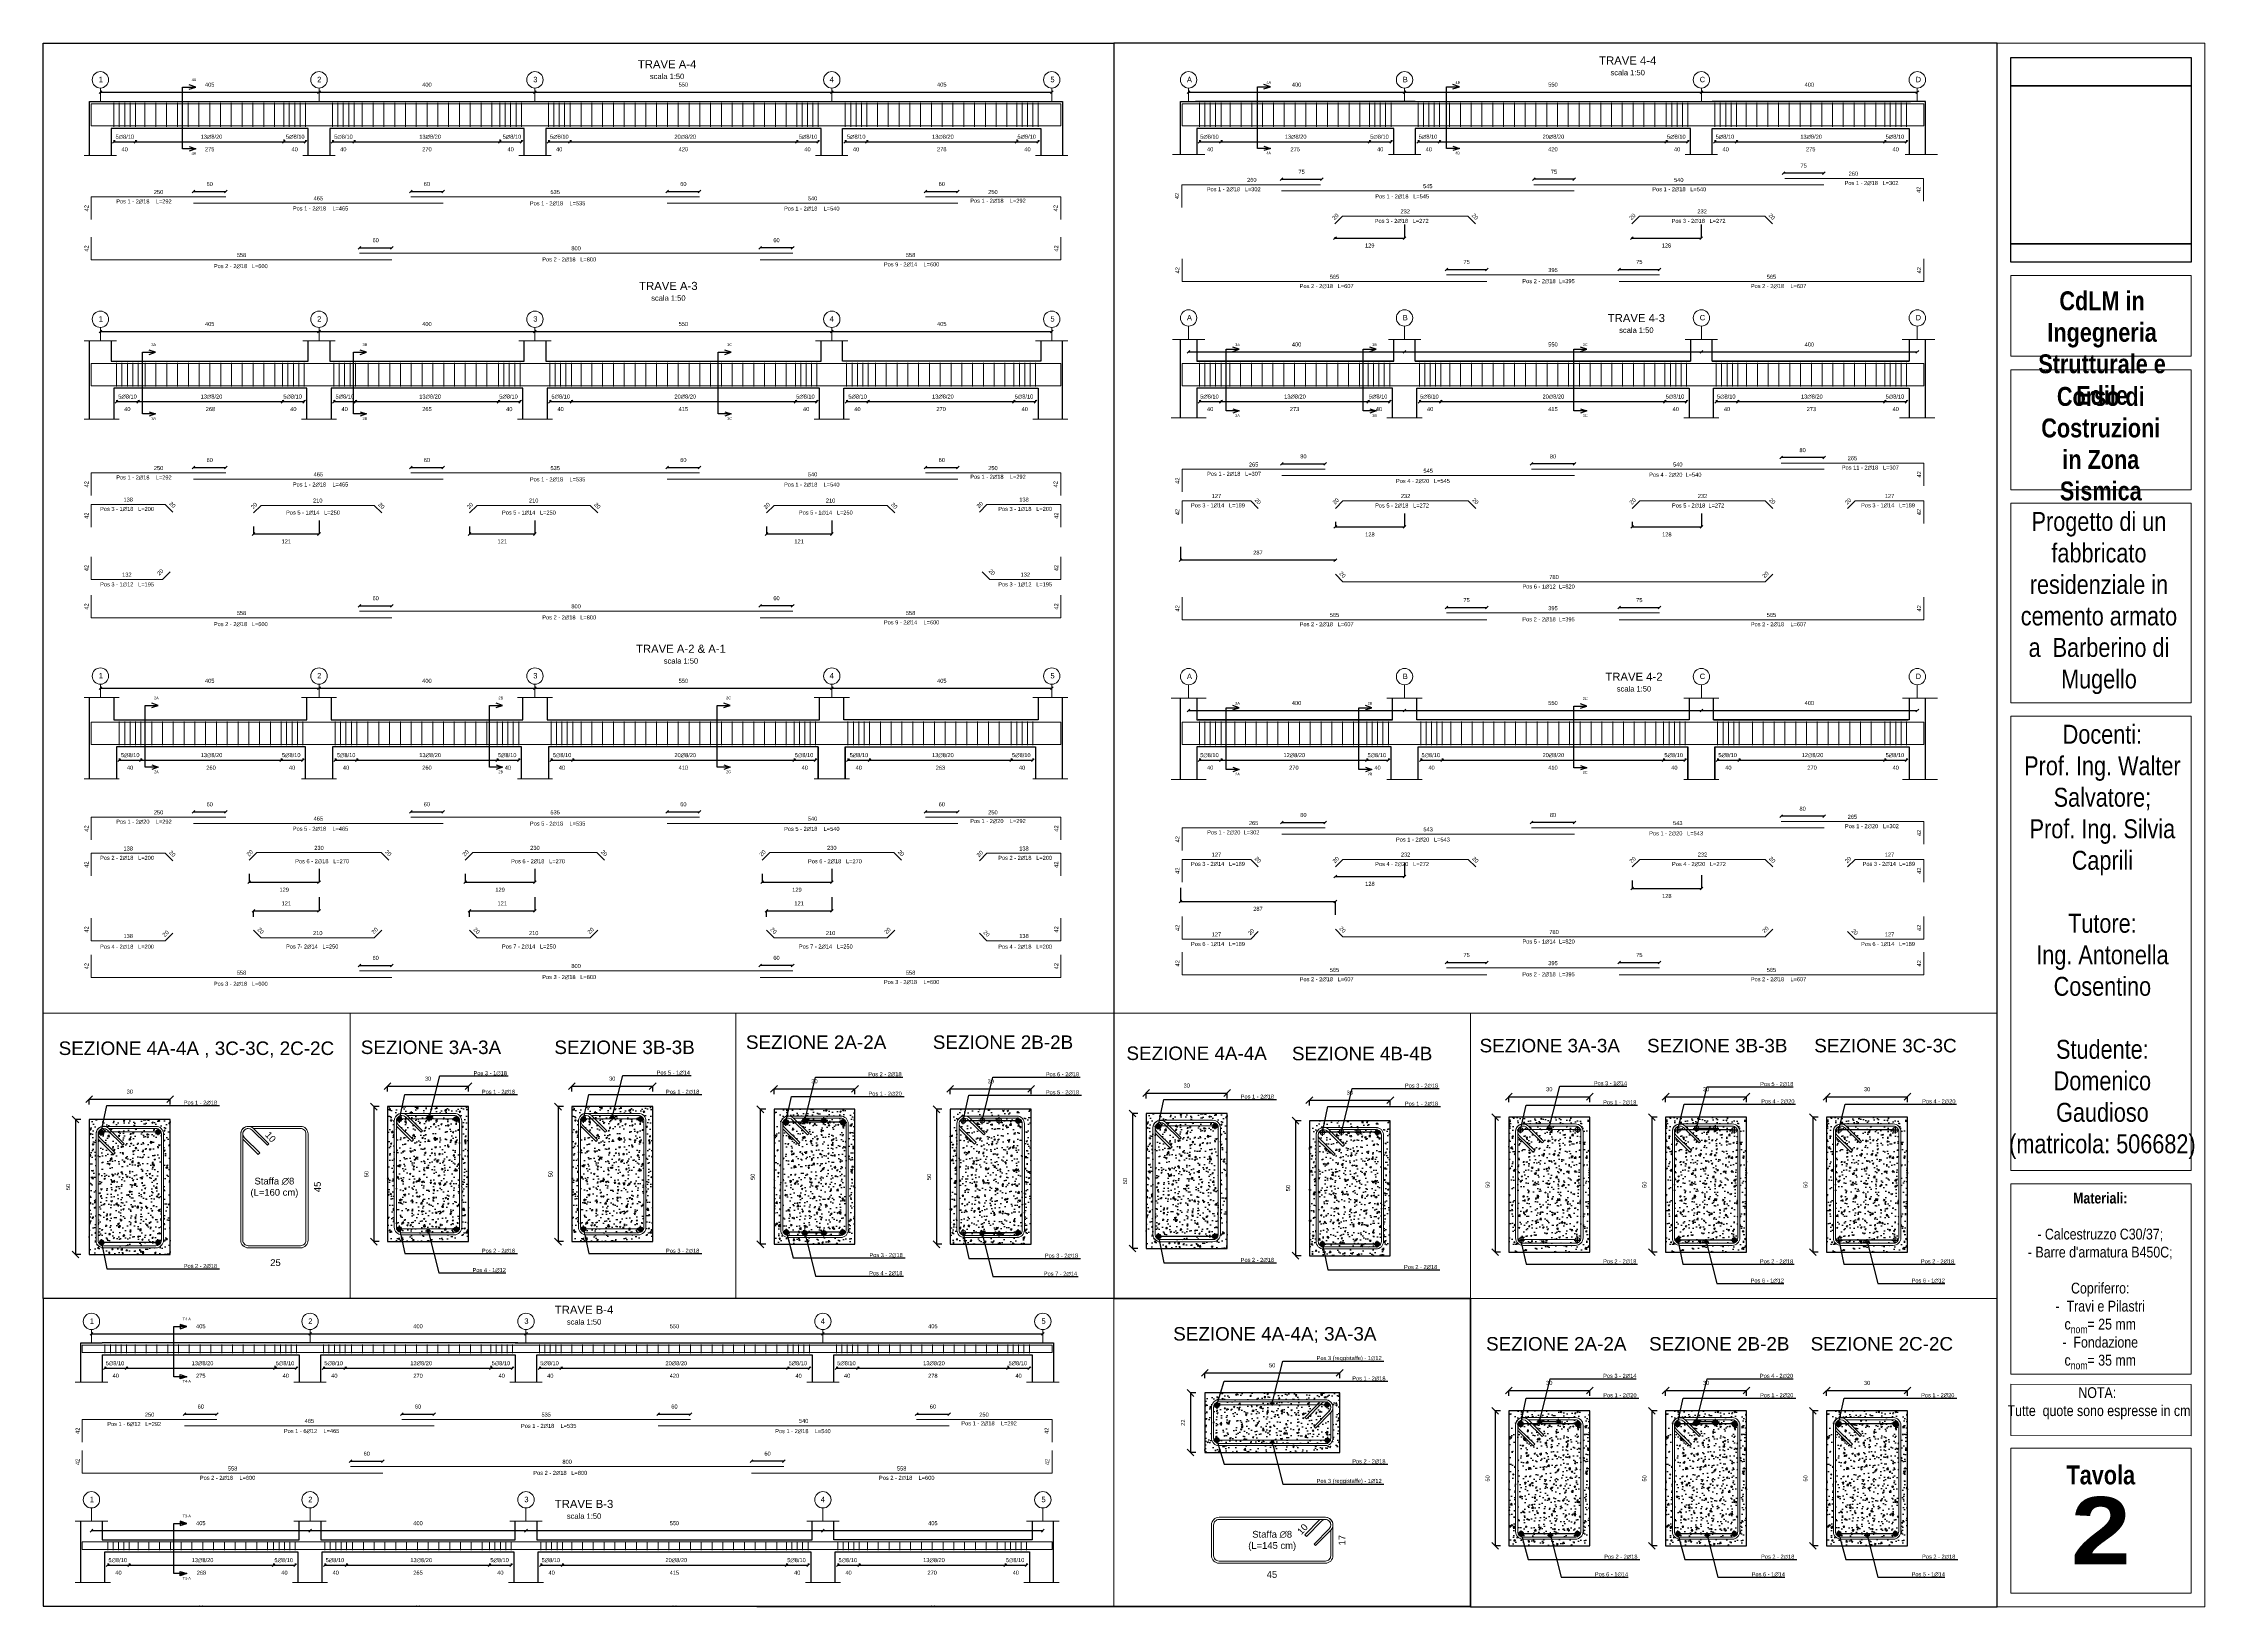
# Paper-space layout 'TAV2' of a CAD drawing. Header units: millimetres. Extents: x 20 to 821, y 4 to 583.
# The model-space entities are those that its viewports show. They can reach past a viewport. Long polylines and large blocks are cut down to what shows.
import ezdxf
from ezdxf import colors
from ezdxf.entities.mleader import LeaderData, LeaderLine
from ezdxf.math import Vec2, Vec3

# ---------------------------------------------------------------- set-up
doc = ezdxf.new("R2010")
doc.units = ezdxf.units.MM
doc.header["$XCLIPFRAME"] = 2
doc.linetypes.add('ACAD_ISO02W100', pattern=[15, 12, -3])
doc.linetypes.add('CENTER2', pattern=[28.575, 19.05, -3.175, 3.175, -3.175])
doc.layers.get('0').update_dxf_attribs({"color": 255})
for name, color, linetype, lineweight in [('armature', 5, 'Continuous', 18), ('Cls', 7, 'Continuous', 25), ('fili fissi', 210, 'Continuous', 18), ('quote', 5, 'Continuous', 15), ('RETINO ARMATURE', 253, 'Continuous', 15), ('Scritte', 7, 'Continuous', 15), ('spessore 0.30', 7, 'Continuous', 30), ('staffe', 10, 'Continuous', 15), ('tratteggio 1 a 50', 230, 'ACAD_ISO02W100', 15)]:
    doc.layers.add(name, color=color, linetype=linetype, lineweight=lineweight)
doc.layers.add('RETINI', color=253, linetype='Continuous')
doc.styles.get("Standard").update_dxf_attribs({"font": 'arial.ttf'})
doc.dimstyles.new('per distinte 1 a 10', dxfattribs={"dimtxt": 25, "dimasz": 150, "dimexe": 0.18, "dimexo": 250, "dimgap": 50, "dimtad": 2, "dimdec": 0, "dimlfac": 0.1, "dimzin": 0, "dimdsep": 46, "dimtxsty": 'Standard', "dimblk": 'NONE', "dimcen": 0, "dimse1": 1, "dimse2": 1, "dimsd1": 1, "dimsd2": 1, "dimadec": 0, "dimazin": 0, "dimtfac": 1, "dimtdec": 0, "dimtofl": 0, "dimtmove": 0, "dimatfit": 3, "dimldrblk": 'NONE', "dimfxl": 250, "dimfxlon": 1, "dimtolj": 1, "dimtzin": 0, "dimarcsym": 2})
doc.dimstyles.new('per distinte 1 a 50', dxfattribs={"dimtxt": 75, "dimasz": 150, "dimexe": 0.18, "dimexo": 250, "dimgap": 50, "dimtad": 1, "dimdec": 0, "dimlfac": 0.1, "dimzin": 0, "dimdsep": 46, "dimtxsty": 'Standard', "dimblk": 'NONE', "dimcen": 0, "dimse1": 1, "dimse2": 1, "dimsd1": 1, "dimsd2": 1, "dimadec": 0, "dimazin": 0, "dimtfac": 1, "dimtdec": 0, "dimtix": 1, "dimtofl": 0, "dimtmove": 0, "dimatfit": 3, "dimldrblk": 'NONE', "dimfxl": 250, "dimfxlon": 1, "dimtolj": 1, "dimtzin": 0, "dimarcsym": 2})
doc.dimstyles.new('scala 1 a 10', dxfattribs={"dimtxt": 15, "dimasz": 25, "dimexe": 0.183, "dimexo": 0.1, "dimgap": 20, "dimtad": 2, "dimdec": 0, "dimlfac": 0.1, "dimzin": 0, "dimdsep": 46, "dimtxsty": 'Standard', "dimblk": 'OBLIQUE', "dimcen": -25, "dimadec": 0, "dimazin": 0, "dimtfac": 1, "dimtdec": 0, "dimtofl": 0, "dimtmove": 0, "dimatfit": 3, "dimfxl": 20, "dimfxlon": 1, "dimtolj": 1, "dimtzin": 0, "dimarcsym": 0})
doc.dimstyles.new('scala1 a 50', dxfattribs={"dimtxt": 75, "dimasz": 50, "dimexe": 0.18, "dimexo": 250, "dimgap": 100, "dimtad": 2, "dimdec": 0, "dimlfac": 0.1, "dimzin": 0, "dimdsep": 46, "dimtxsty": 'Standard', "dimblk": 'OBLIQUE', "dimcen": -100, "dimadec": 0, "dimazin": 0, "dimtfac": 1, "dimtdec": 0, "dimtofl": 0, "dimtmove": 0, "dimatfit": 3, "dimfxl": 250, "dimfxlon": 1, "dimtolj": 1, "dimtzin": 0, "dimarcsym": 0})
picture_1 = doc.add_image_def('image2.jpg', size_in_pixel=(670, 68))
picture_2 = doc.add_image_def('image1.png', size_in_pixel=(484, 252))
pattern_1 = [(50, (61850.13, -60547.42), (52.833554, -4.622335), [5.5245, -60.7695]), (355, (61850.13, -60547.42), (-10.220592, 55.406485), [4.4196, -48.615769]), (100.451445, (61854.534, -60547.803), (42.612962, 50.784148), [4.6951026, -51.646171]), (46.1842, (61850.13, -60532.686), (78.612922, -12.192275), [8.28675, -91.15425]), (96.635558, (61856.68, -60533.7), (68.847199, 71.753576), [7.042657, -77.469326]), (351.18415, (61850.13, -60532.69), (68.847199, 71.753576), [6.62939, -72.923322]), (21, (61857.498, -60536.37), (43.9681735, -29.6569075), [5.5245, -60.7695]), (326, (61857.5, -60536.37), (17.922588, 53.41451), [4.4196, -48.6156]), (71.451445, (61861.16, -60538.84), (61.8907616, 23.757603), [4.6951026, -51.646082]), (37.5, (61850.132, -60547.418), (0.8956949, 24.5209613), [0, -48.02632, 0, -49.3522, 0, -48.79975]), (7.5, (61850.132, -60547.418), (19.3777021, 29.0523667), [0, -28.13812, 0, -46.92142, 0, -18.59915]), (327.5, (61833.705, -60547.418), (39.3212726, -1.6613358), [0, -18.415, 0, -57.4548, 0, -76.2381]), (317.5, (61826.34, -60547.418), (42.9574626, 7.3736824), [0, -23.9395, 0, -38.15588, 0, -54.1401])]
pattern_2 = [(50, (61903.13, -58559.13), (52.833554, -4.622335), [5.5245, -60.7695]), (355, (61903.13, -58559.13), (-10.220592, 55.406485), [4.4196, -48.615769]), (100.451445, (61907.534, -58559.516), (42.612962, 50.784148), [4.6951026, -51.646171]), (46.1842, (61903.13, -58544.4), (78.612922, -12.192275), [8.28675, -91.15425]), (96.635558, (61909.68, -58545.415), (68.847199, 71.753576), [7.042657, -77.469326]), (351.18415, (61903.13, -58544.4), (68.847199, 71.753576), [6.62939, -72.923322]), (21, (61910.498, -58548.082), (43.9681735, -29.6569075), [5.5245, -60.7695]), (326, (61910.5, -58548.08), (17.922588, 53.41451), [4.4196, -48.6156]), (71.451445, (61914.16, -58550.554), (61.8907616, 23.757603), [4.6951026, -51.646082]), (37.5, (61903.132, -58559.131), (0.8956949, 24.5209613), [0, -48.02632, 0, -49.3522, 0, -48.79975]), (7.5, (61903.132, -58559.13), (19.3777021, 29.0523667), [0, -28.13812, 0, -46.92142, 0, -18.59915]), (327.5, (61886.705, -58559.131), (39.3212726, -1.6613358), [0, -18.415, 0, -57.4548, 0, -76.2381]), (317.5, (61879.34, -58559.13), (42.9574626, 7.3736824), [0, -23.9395, 0, -38.15588, 0, -54.1401])]
pattern_3 = [(50, (62585.413, -58559.13), (52.833554, -4.622335), [5.5245, -60.7695]), (355, (62585.41, -58559.13), (-10.220592, 55.406485), [4.4196, -48.615769]), (100.451445, (62589.815, -58559.516), (42.612962, 50.784148), [4.6951026, -51.646171]), (46.1842, (62585.41, -58544.4), (78.612922, -12.192275), [8.28675, -91.15425]), (96.635558, (62591.96, -58545.415), (68.847199, 71.753576), [7.042657, -77.469326]), (351.18415, (62585.41, -58544.4), (68.847199, 71.753576), [6.62939, -72.923322]), (21, (62592.78, -58548.082), (43.9681735, -29.6569075), [5.5245, -60.7695]), (326, (62592.78, -58548.08), (17.922588, 53.41451), [4.4196, -48.6156]), (71.451445, (62596.44, -58550.554), (61.8907616, 23.757603), [4.6951026, -51.646082]), (37.5, (62585.413, -58559.131), (0.8956949, 24.5209613), [0, -48.02632, 0, -49.3522, 0, -48.79975]), (7.5, (62585.413, -58559.13), (19.3777021, 29.0523667), [0, -28.13812, 0, -46.92142, 0, -18.59915]), (327.5, (62568.986, -58559.131), (39.3212726, -1.6613358), [0, -18.415, 0, -57.4548, 0, -76.2381]), (317.5, (62561.62, -58559.13), (42.9574626, 7.3736824), [0, -23.9395, 0, -38.15588, 0, -54.1401])]
pattern_4 = [(50, (54291.233, -57103.376), (52.833554, -4.622335), [5.5245, -60.7695]), (355, (54291.233, -57103.376), (-10.220592, 55.406485), [4.4196, -48.615769]), (100.451445, (54295.636, -57103.76), (42.612962, 50.784148), [4.6951026, -51.646171]), (46.1842, (54291.233, -57088.644), (78.612922, -12.192275), [8.28675, -91.15425]), (96.635558, (54297.784, -57089.66), (68.847199, 71.753576), [7.042657, -77.469326]), (351.18415, (54291.23, -57088.64), (68.847199, 71.753576), [6.62939, -72.923322]), (21, (54298.6, -57092.327), (43.9681735, -29.6569075), [5.5245, -60.7695]), (326, (54298.6, -57092.327), (17.922588, 53.41451), [4.4196, -48.6156]), (71.451445, (54302.263, -57094.8), (61.8907616, 23.757603), [4.6951026, -51.646082]), (37.5, (54291.233, -57103.376), (0.8956949, 24.5209613), [0, -48.02632, 0, -49.3522, 0, -48.79975]), (7.5, (54291.233, -57103.376), (19.3777021, 29.0523667), [0, -28.13812, 0, -46.92142, 0, -18.59915]), (327.5, (54274.807, -57103.376), (39.3212726, -1.6613358), [0, -18.415, 0, -57.4548, 0, -76.2381]), (317.5, (54267.44, -57103.376), (42.9574626, 7.3736824), [0, -23.9395, 0, -38.15588, 0, -54.1401])]
pattern_5 = [(50, (-237.87, -2e-13), (52.833554, -4.622335), [5.5245, -60.7695]), (355, (-237.87, -2e-13), (-10.220592, 55.406485), [4.4196, -48.615769]), (100.451445, (-233.47, -0.385), (42.612962, 50.784148), [4.695103, -51.646171]), (46.1842, (-237.87, 14.73), (78.612922, -12.192275), [8.28675, -91.15425]), (96.635558, (-231.32, 13.716), (68.847199, 71.753576), [7.042657, -77.469326]), (351.18415, (-237.87, 14.73), (68.8472, 71.753576), [6.62939, -72.923322]), (21, (-230.505, 11.05), (43.9681735, -29.6569075), [5.5245, -60.7695]), (326, (-230.505, 11.05), (17.922588, 53.41451), [4.4196, -48.6156]), (71.451445, (-226.84, 8.58), (61.890762, 23.757603), [4.695103, -51.646082]), (37.5, (-237.87, -2e-13), (0.895695, 24.5209613), [0, -48.02632, 0, -49.3522, 0, -48.79975]), (7.5, (-237.87, -2e-13), (19.3777021, 29.0523667), [0, -28.13812, 0, -46.92142, 0, -18.59915]), (327.5, (-254.297, -2e-13), (39.3212726, -1.6613358), [0, -18.415, 0, -57.4548, 0, -76.2381]), (317.5, (-261.663, -2e-13), (42.9574626, 7.3736824), [0, -23.9395, 0, -38.15588, 0, -54.1401])]
pattern_6 = [(50, (76793.016, 6729.522), (52.833554, -4.622335), [5.5245, -60.7695]), (355, (76793.016, 6729.52), (-10.220592, 55.406485), [4.4196, -48.615769]), (100.451445, (76797.42, 6729.137), (42.612962, 50.784148), [4.695103, -51.646171]), (46.1842, (76793.016, 6744.254), (78.612922, -12.192275), [8.28675, -91.15425]), (96.635558, (76799.57, 6743.24), (68.847199, 71.753576), [7.042657, -77.469326]), (351.18415, (76793.02, 6744.254), (68.8472, 71.753576), [6.62939, -72.923322]), (21, (76800.382, 6740.57), (43.9681735, -29.6569075), [5.5245, -60.7695]), (326, (76800.38, 6740.57), (17.922588, 53.41451), [4.4196, -48.6156]), (71.451445, (76804.047, 6738.1), (61.890762, 23.757603), [4.695103, -51.646082]), (37.5, (76793.016, 6729.522), (0.895695, 24.5209613), [0, -48.02632, 0, -49.3522, 0, -48.79975]), (7.5, (76793.016, 6729.522), (19.3777021, 29.0523667), [0, -28.13812, 0, -46.92142, 0, -18.59915]), (327.5, (76776.59, 6729.522), (39.3212726, -1.6613358), [0, -18.415, 0, -57.4548, 0, -76.2381]), (317.5, (76769.224, 6729.522), (42.9574626, 7.3736824), [0, -23.9395, 0, -38.15588, 0, -54.1401])]
pattern_7 = [(50, (138982.52, -60547.42), (52.833554, -4.622335), [5.5245, -60.7695]), (355, (138982.52, -60547.42), (-10.220592, 55.406485), [4.4196, -48.615769]), (100.451445, (138986.924, -60547.803), (42.612962, 50.784148), [4.6951026, -51.646171]), (46.1842, (138982.52, -60532.686), (78.612922, -12.192275), [8.28675, -91.15425]), (96.635558, (138989.07, -60533.7), (68.847199, 71.753576), [7.042657, -77.469326]), (351.18415, (138982.52, -60532.69), (68.847199, 71.753576), [6.62939, -72.923322]), (21, (138989.887, -60536.37), (43.9681735, -29.6569075), [5.5245, -60.7695]), (326, (138989.89, -60536.37), (17.922588, 53.41451), [4.4196, -48.6156]), (71.451445, (138993.55, -60538.84), (61.8907616, 23.757603), [4.6951026, -51.646082]), (37.5, (138982.521, -60547.418), (0.8956949, 24.5209613), [0, -48.02632, 0, -49.3522, 0, -48.79975]), (7.5, (138982.521, -60547.418), (19.3777021, 29.0523667), [0, -28.13812, 0, -46.92142, 0, -18.59915]), (327.5, (138966.095, -60547.418), (39.3212726, -1.6613358), [0, -18.415, 0, -57.4548, 0, -76.2381]), (317.5, (138958.73, -60547.418), (42.9574626, 7.3736824), [0, -23.9395, 0, -38.15588, 0, -54.1401])]
pattern_8 = [(50, (138950.428, -61873.34), (52.833554, -4.622335), [5.5245, -60.7695]), (355, (138950.43, -61873.34), (-10.220592, 55.406485), [4.4196, -48.615769]), (100.451445, (138954.83, -61873.724), (42.612962, 50.784148), [4.6951026, -51.646171]), (46.1842, (138950.43, -61858.61), (78.612922, -12.192275), [8.28675, -91.15425]), (96.635558, (138956.98, -61859.62), (68.847199, 71.753576), [7.042657, -77.469326]), (351.18415, (138950.43, -61858.61), (68.847199, 71.753576), [6.62939, -72.923322]), (21, (138957.794, -61862.29), (43.9681735, -29.6569075), [5.5245, -60.7695]), (326, (138957.794, -61862.29), (17.922588, 53.41451), [4.4196, -48.6156]), (71.451445, (138961.46, -61864.76), (61.8907616, 23.757603), [4.6951026, -51.646082]), (37.5, (138950.428, -61873.339), (0.8956949, 24.5209613), [0, -48.02632, 0, -49.3522, 0, -48.79975]), (7.5, (138950.428, -61873.34), (19.3777021, 29.0523667), [0, -28.13812, 0, -46.92142, 0, -18.59915]), (327.5, (138934.002, -61873.339), (39.3212726, -1.6613358), [0, -18.415, 0, -57.4548, 0, -76.2381]), (317.5, (138926.636, -61873.34), (42.9574626, 7.3736824), [0, -23.9395, 0, -38.15588, 0, -54.1401])]
pattern_9 = [(50, (138950.428, -61873.34), (52.833554, -4.622335), [5.5245, -60.7695]), (355, (138950.43, -61873.34), (-10.220592, 55.406485), [4.4196, -48.615769]), (100.451445, (138954.83, -61873.724), (42.612962, 50.784148), [4.6951026, -51.646171]), (46.1842, (138950.43, -61858.61), (78.612922, -12.192275), [8.28675, -91.15425]), (96.635558, (138956.98, -61859.62), (68.847199, 71.753576), [7.042657, -77.469326]), (351.18415, (138950.43, -61858.61), (68.847199, 71.753576), [6.62939, -72.923322]), (21, (138957.794, -61862.29), (43.9681735, -29.6569075), [5.5245, -60.7695]), (326, (138957.794, -61862.29), (17.922588, 53.41451), [4.4196, -48.6156]), (71.451445, (138961.46, -61864.76), (61.8907616, 23.757603), [4.6951026, -51.646082]), (37.5, (138950.428, -61873.339), (0.8956949, 24.5209613), [0, -48.02632, 0, -49.3522, 0, -48.79975]), (7.5, (138950.428, -61873.34), (19.3777021, 29.0523667), [0, -28.13812, 0, -46.92142, 0, -18.59915]), (327.5, (138934.002, -61873.339), (39.3212726, -1.6613358), [0, -18.415, 0, -57.4548, 0, -76.2381]), (317.5, (138926.636, -61873.34), (42.9574626, 7.3736824), [0, -23.9395, 0, -38.15588, 0, -54.1401])]
pattern_10 = [(50, (139531.474, -61873.34), (52.833554, -4.622335), [5.5245, -60.7695]), (355, (139531.474, -61873.34), (-10.220592, 55.406485), [4.4196, -48.615769]), (100.451445, (139535.877, -61873.724), (42.612962, 50.784148), [4.6951026, -51.646171]), (46.1842, (139531.474, -61858.61), (78.612922, -12.192275), [8.28675, -91.15425]), (96.635558, (139538.025, -61859.62), (68.847199, 71.753576), [7.042657, -77.469326]), (351.18415, (139531.47, -61858.61), (68.847199, 71.753576), [6.62939, -72.923322]), (21, (139538.84, -61862.29), (43.9681735, -29.6569075), [5.5245, -60.7695]), (326, (139538.84, -61862.29), (17.922588, 53.41451), [4.4196, -48.6156]), (71.451445, (139542.504, -61864.76), (61.8907616, 23.757603), [4.6951026, -51.646082]), (37.5, (139531.474, -61873.339), (0.8956949, 24.5209613), [0, -48.02632, 0, -49.3522, 0, -48.79975]), (7.5, (139531.474, -61873.34), (19.3777021, 29.0523667), [0, -28.13812, 0, -46.92142, 0, -18.59915]), (327.5, (139515.048, -61873.339), (39.3212726, -1.6613358), [0, -18.415, 0, -57.4548, 0, -76.2381]), (317.5, (139507.682, -61873.34), (42.9574626, 7.3736824), [0, -23.9395, 0, -38.15588, 0, -54.1401])]
pattern_11 = [(50, (139531.474, -61873.34), (52.833554, -4.622335), [5.5245, -60.7695]), (355, (139531.474, -61873.34), (-10.220592, 55.406485), [4.4196, -48.615769]), (100.451445, (139535.877, -61873.724), (42.612962, 50.784148), [4.6951026, -51.646171]), (46.1842, (139531.474, -61858.61), (78.612922, -12.192275), [8.28675, -91.15425]), (96.635558, (139538.025, -61859.62), (68.847199, 71.753576), [7.042657, -77.469326]), (351.18415, (139531.47, -61858.61), (68.847199, 71.753576), [6.62939, -72.923322]), (21, (139538.84, -61862.29), (43.9681735, -29.6569075), [5.5245, -60.7695]), (326, (139538.84, -61862.29), (17.922588, 53.41451), [4.4196, -48.6156]), (71.451445, (139542.504, -61864.76), (61.8907616, 23.757603), [4.6951026, -51.646082]), (37.5, (139531.474, -61873.339), (0.8956949, 24.5209613), [0, -48.02632, 0, -49.3522, 0, -48.79975]), (7.5, (139531.474, -61873.34), (19.3777021, 29.0523667), [0, -28.13812, 0, -46.92142, 0, -18.59915]), (327.5, (139515.048, -61873.339), (39.3212726, -1.6613358), [0, -18.415, 0, -57.4548, 0, -76.2381]), (317.5, (139507.682, -61873.34), (42.9574626, 7.3736824), [0, -23.9395, 0, -38.15588, 0, -54.1401])]
pattern_12 = [(50, (140128.026, -61873.34), (52.833554, -4.622335), [5.5245, -60.7695]), (355, (140128.026, -61873.34), (-10.220592, 55.406485), [4.4196, -48.615769]), (100.451445, (140132.43, -61873.724), (42.612962, 50.784148), [4.6951026, -51.646171]), (46.1842, (140128.026, -61858.61), (78.612922, -12.192275), [8.28675, -91.15425]), (96.635558, (140134.58, -61859.62), (68.847199, 71.753576), [7.042657, -77.469326]), (351.18415, (140128.03, -61858.61), (68.847199, 71.753576), [6.62939, -72.923322]), (21, (140135.39, -61862.29), (43.9681735, -29.6569075), [5.5245, -60.7695]), (326, (140135.39, -61862.29), (17.922588, 53.41451), [4.4196, -48.6156]), (71.451445, (140139.056, -61864.76), (61.8907616, 23.757603), [4.6951026, -51.646082]), (37.5, (140128.026, -61873.339), (0.8956949, 24.5209613), [0, -48.02632, 0, -49.3522, 0, -48.79975]), (7.5, (140128.026, -61873.34), (19.3777021, 29.0523667), [0, -28.13812, 0, -46.92142, 0, -18.59915]), (327.5, (140111.6, -61873.339), (39.3212726, -1.6613358), [0, -18.415, 0, -57.4548, 0, -76.2381]), (317.5, (140104.234, -61873.34), (42.9574626, 7.3736824), [0, -23.9395, 0, -38.15588, 0, -54.1401])]
pattern_13 = [(50, (140128.026, -61873.34), (52.833554, -4.622335), [5.5245, -60.7695]), (355, (140128.026, -61873.34), (-10.220592, 55.406485), [4.4196, -48.615769]), (100.451445, (140132.43, -61873.724), (42.612962, 50.784148), [4.6951026, -51.646171]), (46.1842, (140128.026, -61858.61), (78.612922, -12.192275), [8.28675, -91.15425]), (96.635558, (140134.58, -61859.62), (68.847199, 71.753576), [7.042657, -77.469326]), (351.18415, (140128.03, -61858.61), (68.847199, 71.753576), [6.62939, -72.923322]), (21, (140135.39, -61862.29), (43.9681735, -29.6569075), [5.5245, -60.7695]), (326, (140135.39, -61862.29), (17.922588, 53.41451), [4.4196, -48.6156]), (71.451445, (140139.056, -61864.76), (61.8907616, 23.757603), [4.6951026, -51.646082]), (37.5, (140128.026, -61873.339), (0.8956949, 24.5209613), [0, -48.02632, 0, -49.3522, 0, -48.79975]), (7.5, (140128.026, -61873.34), (19.3777021, 29.0523667), [0, -28.13812, 0, -46.92142, 0, -18.59915]), (327.5, (140111.6, -61873.339), (39.3212726, -1.6613358), [0, -18.415, 0, -57.4548, 0, -76.2381]), (317.5, (140104.234, -61873.34), (42.9574626, 7.3736824), [0, -23.9395, 0, -38.15588, 0, -54.1401])]
pattern_14 = [(50, (131338.53, -62664.864), (52.833554, -4.622335), [5.5245, -60.7695]), (355, (131338.53, -62664.864), (-10.220592, 55.406485), [4.4196, -48.615769]), (100.451445, (131342.93, -62665.25), (42.612962, 50.784148), [4.6951026, -51.646171]), (46.1842, (131338.53, -62650.13), (78.612922, -12.192275), [8.28675, -91.15425]), (96.635558, (131345.08, -62651.15), (68.847199, 71.753576), [7.042657, -77.469326]), (351.18415, (131338.53, -62650.13), (68.847199, 71.753576), [6.62939, -72.923322]), (21, (131345.896, -62653.815), (43.9681735, -29.6569075), [5.5245, -60.7695]), (326, (131345.896, -62653.815), (17.922588, 53.41451), [4.4196, -48.6156]), (71.451445, (131349.56, -62656.287), (61.8907616, 23.757603), [4.6951026, -51.646082]), (37.5, (131338.53, -62664.864), (0.8956949, 24.5209613), [0, -48.02632, 0, -49.3522, 0, -48.79975]), (7.5, (131338.53, -62664.864), (19.3777021, 29.0523667), [0, -28.13812, 0, -46.92142, 0, -18.59915]), (327.5, (131322.103, -62664.864), (39.3212726, -1.6613358), [0, -18.415, 0, -57.4548, 0, -76.2381]), (317.5, (131314.737, -62664.864), (42.9574626, 7.3736824), [0, -23.9395, 0, -38.15588, 0, -54.1401])]
pattern_15 = [(50, (131919.576, -62664.864), (52.833554, -4.622335), [5.5245, -60.7695]), (355, (131919.576, -62664.864), (-10.220592, 55.406485), [4.4196, -48.615769]), (100.451445, (131923.98, -62665.25), (42.612962, 50.784148), [4.6951026, -51.646171]), (46.1842, (131919.576, -62650.13), (78.612922, -12.192275), [8.28675, -91.15425]), (96.635558, (131926.13, -62651.15), (68.847199, 71.753576), [7.042657, -77.469326]), (351.18415, (131919.576, -62650.13), (68.847199, 71.753576), [6.62939, -72.923322]), (21, (131926.94, -62653.815), (43.9681735, -29.6569075), [5.5245, -60.7695]), (326, (131926.94, -62653.815), (17.922588, 53.41451), [4.4196, -48.6156]), (71.451445, (131930.606, -62656.287), (61.8907616, 23.757603), [4.6951026, -51.646082]), (37.5, (131919.576, -62664.864), (0.8956949, 24.5209613), [0, -48.02632, 0, -49.3522, 0, -48.79975]), (7.5, (131919.576, -62664.864), (19.3777021, 29.0523667), [0, -28.13812, 0, -46.92142, 0, -18.59915]), (327.5, (131903.15, -62664.864), (39.3212726, -1.6613358), [0, -18.415, 0, -57.4548, 0, -76.2381]), (317.5, (131895.784, -62664.864), (42.9574626, 7.3736824), [0, -23.9395, 0, -38.15588, 0, -54.1401])]
pattern_16 = [(50, (132516.128, -62664.864), (52.833554, -4.622335), [5.5245, -60.7695]), (355, (132516.13, -62664.864), (-10.220592, 55.406485), [4.4196, -48.615769]), (100.451445, (132520.53, -62665.25), (42.612962, 50.784148), [4.6951026, -51.646171]), (46.1842, (132516.13, -62650.13), (78.612922, -12.192275), [8.28675, -91.15425]), (96.635558, (132522.68, -62651.15), (68.847199, 71.753576), [7.042657, -77.469326]), (351.18415, (132516.13, -62650.13), (68.847199, 71.753576), [6.62939, -72.923322]), (21, (132523.494, -62653.815), (43.9681735, -29.6569075), [5.5245, -60.7695]), (326, (132523.494, -62653.815), (17.922588, 53.41451), [4.4196, -48.6156]), (71.451445, (132527.16, -62656.287), (61.8907616, 23.757603), [4.6951026, -51.646082]), (37.5, (132516.128, -62664.864), (0.8956949, 24.5209613), [0, -48.02632, 0, -49.3522, 0, -48.79975]), (7.5, (132516.128, -62664.864), (19.3777021, 29.0523667), [0, -28.13812, 0, -46.92142, 0, -18.59915]), (327.5, (132499.702, -62664.864), (39.3212726, -1.6613358), [0, -18.415, 0, -57.4548, 0, -76.2381]), (317.5, (132492.336, -62664.864), (42.9574626, 7.3736824), [0, -23.9395, 0, -38.15588, 0, -54.1401])]

# ---------------------------------------------------------------- blocks, each defined once
blk = doc.blocks.new('*U276')
at = {"layer": 'staffe'}
blk.add_lwpolyline([(0, -220), (0, 220)], dxfattribs=at)
blk = doc.blocks.new('*U277')
at = {"layer": 'Cls', "color": 0, "linetype": 'ByBlock', "lineweight": -2, "transparency": 16777216}
for p in [(0, 0), (100, 0), (200, 0), (300, 0), (400, 0)]:
    blk.add_blockref('*U276', p, dxfattribs=at)
blk = doc.blocks.new('*U278')
at = {"layer": 'staffe'}
blk.add_lwpolyline([(0, -220), (0, 220)], dxfattribs=at)
blk = doc.blocks.new('*U279')
at = {"layer": 'Cls', "color": 0, "linetype": 'ByBlock', "lineweight": -2, "transparency": 16777216}
for p in [(0, 0), (100, 0), (200, 0), (300, 0), (400, 0)]:
    blk.add_blockref('*U278', p, dxfattribs=at)
blk = doc.blocks.new('*U280')
at = {"layer": 'staffe'}
blk.add_lwpolyline([(0, -220), (0, 220)], dxfattribs=at)
blk = doc.blocks.new('*U281')
at = {"layer": 'Cls', "color": 0, "linetype": 'ByBlock', "lineweight": -2, "transparency": 16777216}
for p in [(0, 0), (100, 0), (200, 0), (300, 0), (400, 0)]:
    blk.add_blockref('*U280', p, dxfattribs=at)
blk = doc.blocks.new('*U284')
at = {"layer": 'staffe'}
blk.add_lwpolyline([(0, -220), (0, 220)], dxfattribs=at)
blk = doc.blocks.new('*U285')
at = {"layer": 'Cls', "color": 0, "linetype": 'ByBlock', "lineweight": -2, "transparency": 16777216}
for p in [(0, 0), (100, 0), (200, 0), (300, 0), (400, 0)]:
    blk.add_blockref('*U284', p, dxfattribs=at)
blk = doc.blocks.new('*U282')
at = {"layer": 'staffe'}
blk.add_lwpolyline([(0, -220), (0, 220)], dxfattribs=at)
blk = doc.blocks.new('*U283')
at = {"layer": 'Cls', "color": 0, "linetype": 'ByBlock', "lineweight": -2, "transparency": 16777216}
for p in [(0, 0), (100, 0), (200, 0), (300, 0), (400, 0)]:
    blk.add_blockref('*U282', p, dxfattribs=at)
blk = doc.blocks.new('*U288')
at = {"layer": 'staffe'}
blk.add_lwpolyline([(0, -220), (0, 220)], dxfattribs=at)
blk = doc.blocks.new('*U289')
at = {"layer": 'Cls', "color": 0, "linetype": 'ByBlock', "lineweight": -2, "transparency": 16777216}
for p in [(0, 0), (100, 0), (200, 0), (300, 0), (400, 0)]:
    blk.add_blockref('*U288', p, dxfattribs=at)
blk = doc.blocks.new('*U286')
at = {"layer": 'staffe'}
blk.add_lwpolyline([(0, -220), (0, 220)], dxfattribs=at)
blk = doc.blocks.new('*U287')
at = {"layer": 'Cls', "color": 0, "linetype": 'ByBlock', "lineweight": -2, "transparency": 16777216}
for p in [(0, 0), (100, 0), (200, 0), (300, 0), (400, 0)]:
    blk.add_blockref('*U286', p, dxfattribs=at)
blk = doc.blocks.new('*U290')
at = {"layer": 'staffe'}
blk.add_lwpolyline([(0, -220), (0, 220)], dxfattribs=at)
blk = doc.blocks.new('*U291')
at = {"layer": 'Cls', "color": 0, "linetype": 'ByBlock', "lineweight": -2, "transparency": 16777216}
for p in [(0, 0), (100, 0), (200, 0), (300, 0), (400, 0)]:
    blk.add_blockref('*U290', p, dxfattribs=at)
blk = doc.blocks.new('*U292')
at = {"layer": 'staffe'}
blk.add_lwpolyline([(0, -220), (0, 220)], dxfattribs=at)
blk = doc.blocks.new('*U293')
at = {"layer": 'Cls', "color": 0, "linetype": 'ByBlock', "lineweight": -2, "transparency": 16777216}
for p in [(0, 0), (200, 0), (400, 0), (600, 0), (800, 0), (1000, 0), (1200, 0), (1400, 0), (1600, 0), (1800, 0), (2000, 0), (2200, 0), (2400, 0)]:
    blk.add_blockref('*U292', p, dxfattribs=at)
blk = doc.blocks.new('*U294')
at = {"layer": 'staffe'}
blk.add_lwpolyline([(0, -220), (0, 220)], dxfattribs=at)
blk = doc.blocks.new('*U295')
at = {"layer": 'Cls', "color": 0, "linetype": 'ByBlock', "lineweight": -2, "transparency": 16777216}
for p in [(0, 0), (200, 0), (400, 0), (600, 0), (800, 0), (1000, 0), (1200, 0), (1400, 0), (1600, 0), (1800, 0), (2000, 0), (2200, 0), (2400, 0)]:
    blk.add_blockref('*U294', p, dxfattribs=at)
blk = doc.blocks.new('*U296')
at = {"layer": 'staffe'}
blk.add_lwpolyline([(0, -220), (0, 220)], dxfattribs=at)
blk = doc.blocks.new('*U297')
at = {"layer": 'Cls', "color": 0, "linetype": 'ByBlock', "lineweight": -2, "transparency": 16777216}
for p in [(0, 0), (200, 0), (400, 0), (600, 0), (800, 0), (1000, 0), (1200, 0), (1400, 0), (1600, 0), (1800, 0), (2000, 0), (2200, 0), (2400, 0), (2600, 0), (2800, 0), (3000, 0), (3200, 0), (3400, 0), (3600, 0), (3800, 0)]:
    blk.add_blockref('*U296', p, dxfattribs=at)
blk = doc.blocks.new('*U298')
at = {"layer": 'staffe'}
blk.add_lwpolyline([(0, -220), (0, 220)], dxfattribs=at)
blk = doc.blocks.new('*U299')
at = {"layer": 'Cls', "color": 0, "linetype": 'ByBlock', "lineweight": -2, "transparency": 16777216}
for p in [(0, 0), (200, 0), (400, 0), (600, 0), (800, 0), (1000, 0), (1200, 0), (1400, 0), (1600, 0), (1800, 0), (2000, 0), (2200, 0), (2400, 0)]:
    blk.add_blockref('*U298', p, dxfattribs=at)
blk = doc.blocks.new('*U300')
at = {"layer": 'staffe'}
blk.add_lwpolyline([(0, -220), (0, 220)], dxfattribs=at)
blk = doc.blocks.new('*U301')
at = {"layer": 'Cls', "color": 0, "linetype": 'ByBlock', "lineweight": -2, "transparency": 16777216}
for p in [(0, 0), (100, 0), (200, 0), (300, 0), (400, 0)]:
    blk.add_blockref('*U300', p, dxfattribs=at)
blk = doc.blocks.new('*U302')
at = {"layer": 'staffe'}
blk.add_lwpolyline([(0, -220), (0, 220)], dxfattribs=at)
blk = doc.blocks.new('*U303')
at = {"layer": 'Cls', "color": 0, "linetype": 'ByBlock', "lineweight": -2, "transparency": 16777216}
for p in [(0, 0), (100, 0), (200, 0), (300, 0), (400, 0)]:
    blk.add_blockref('*U302', p, dxfattribs=at)
blk = doc.blocks.new('*U306')
at = {"layer": 'staffe'}
blk.add_lwpolyline([(0, -220), (0, 220)], dxfattribs=at)
blk = doc.blocks.new('*U307')
at = {"layer": 'Cls', "color": 0, "linetype": 'ByBlock', "lineweight": -2, "transparency": 16777216}
for p in [(0, 0), (100, 0), (200, 0), (300, 0), (400, 0)]:
    blk.add_blockref('*U306', p, dxfattribs=at)
blk = doc.blocks.new('*U308')
at = {"layer": 'staffe'}
blk.add_lwpolyline([(0, -220), (0, 220)], dxfattribs=at)
blk = doc.blocks.new('*U309')
at = {"layer": 'Cls', "color": 0, "linetype": 'ByBlock', "lineweight": -2, "transparency": 16777216}
for p in [(0, 0), (100, 0), (200, 0), (300, 0), (400, 0)]:
    blk.add_blockref('*U308', p, dxfattribs=at)
blk = doc.blocks.new('*U312')
at = {"layer": 'staffe'}
blk.add_lwpolyline([(0, -220), (0, 220)], dxfattribs=at)
blk = doc.blocks.new('*U313')
at = {"layer": 'Cls', "color": 0, "linetype": 'ByBlock', "lineweight": -2, "transparency": 16777216}
for p in [(0, 0), (100, 0), (200, 0), (300, 0), (400, 0)]:
    blk.add_blockref('*U312', p, dxfattribs=at)
blk = doc.blocks.new('*U314')
at = {"layer": 'staffe'}
blk.add_lwpolyline([(0, -220), (0, 220)], dxfattribs=at)
blk = doc.blocks.new('*U315')
at = {"layer": 'Cls', "color": 0, "linetype": 'ByBlock', "lineweight": -2, "transparency": 16777216}
for p in [(0, 0), (100, 0), (200, 0), (300, 0), (400, 0)]:
    blk.add_blockref('*U314', p, dxfattribs=at)
blk = doc.blocks.new('*U318')
at = {"layer": 'staffe'}
blk.add_lwpolyline([(0, -220), (0, 220)], dxfattribs=at)
blk = doc.blocks.new('*U319')
at = {"layer": 'Cls', "color": 0, "linetype": 'ByBlock', "lineweight": -2, "transparency": 16777216}
for p in [(0, 0), (100, 0), (200, 0), (300, 0), (400, 0)]:
    blk.add_blockref('*U318', p, dxfattribs=at)
blk = doc.blocks.new('*U320')
at = {"layer": 'staffe'}
blk.add_lwpolyline([(0, -220), (0, 220)], dxfattribs=at)
blk = doc.blocks.new('*U321')
at = {"layer": 'Cls', "color": 0, "linetype": 'ByBlock', "lineweight": -2, "transparency": 16777216}
for p in [(0, 0), (100, 0), (200, 0), (300, 0), (400, 0)]:
    blk.add_blockref('*U320', p, dxfattribs=at)
blk = doc.blocks.new('*U328')
at = {"layer": 'staffe'}
blk.add_lwpolyline([(0, -220), (0, 220)], dxfattribs=at)
blk = doc.blocks.new('*U329')
at = {"layer": 'Cls', "color": 0, "linetype": 'ByBlock', "lineweight": -2, "transparency": 16777216}
for p in [(0, 0), (100, 0), (200, 0), (300, 0), (400, 0)]:
    blk.add_blockref('*U328', p, dxfattribs=at)
blk = doc.blocks.new('*U330')
at = {"layer": 'staffe'}
blk.add_lwpolyline([(0, -220), (0, 220)], dxfattribs=at)
blk = doc.blocks.new('*U331')
at = {"layer": 'Cls', "color": 0, "linetype": 'ByBlock', "lineweight": -2, "transparency": 16777216}
for p in [(0, 0), (100, 0), (200, 0), (300, 0), (400, 0)]:
    blk.add_blockref('*U330', p, dxfattribs=at)
blk = doc.blocks.new('*U332')
at = {"layer": 'staffe'}
blk.add_lwpolyline([(0, -220), (0, 220)], dxfattribs=at)
blk = doc.blocks.new('*U333')
at = {"layer": 'Cls', "color": 0, "linetype": 'ByBlock', "lineweight": -2, "transparency": 16777216}
for p in [(0, 0), (100, 0), (200, 0), (300, 0), (400, 0)]:
    blk.add_blockref('*U332', p, dxfattribs=at)
blk = doc.blocks.new('*U334')
at = {"layer": 'staffe'}
blk.add_lwpolyline([(0, -220), (0, 220)], dxfattribs=at)
blk = doc.blocks.new('*U335')
at = {"layer": 'Cls', "color": 0, "linetype": 'ByBlock', "lineweight": -2, "transparency": 16777216}
for p in [(0, 0), (100, 0), (200, 0), (300, 0), (400, 0)]:
    blk.add_blockref('*U334', p, dxfattribs=at)
blk = doc.blocks.new('*U336')
at = {"layer": 'staffe'}
blk.add_lwpolyline([(0, -220), (0, 220)], dxfattribs=at)
blk = doc.blocks.new('*U337')
at = {"layer": 'Cls', "color": 0, "linetype": 'ByBlock', "lineweight": -2, "transparency": 16777216}
for p in [(0, 0), (100, 0), (200, 0), (300, 0), (400, 0)]:
    blk.add_blockref('*U336', p, dxfattribs=at)
blk = doc.blocks.new('*U338')
at = {"layer": 'staffe'}
blk.add_lwpolyline([(0, -220), (0, 220)], dxfattribs=at)
blk = doc.blocks.new('*U339')
at = {"layer": 'Cls', "color": 0, "linetype": 'ByBlock', "lineweight": -2, "transparency": 16777216}
for p in [(0, 0), (100, 0), (200, 0), (300, 0), (400, 0)]:
    blk.add_blockref('*U338', p, dxfattribs=at)
blk = doc.blocks.new('*U404')
at = {"layer": 'staffe'}
blk.add_lwpolyline([(0, -80), (0, 80)], dxfattribs=at)
blk = doc.blocks.new('*U405')
at = {"layer": 'Cls', "color": 0, "linetype": 'ByBlock', "lineweight": -2, "transparency": 16777216}
for p in [(-400, 0), (-300, 0), (-200, 0), (-100, 0), (0, 0)]:
    blk.add_blockref('*U404', p, dxfattribs=at)
blk = doc.blocks.new('*U406')
at = {"layer": 'staffe'}
blk.add_lwpolyline([(0, -80), (0, 80)], dxfattribs=at)
blk = doc.blocks.new('*U407')
at = {"layer": 'Cls', "color": 0, "linetype": 'ByBlock', "lineweight": -2, "transparency": 16777216}
for p in [(-400, 0), (-300, 0), (-200, 0), (-100, 0), (0, 0)]:
    blk.add_blockref('*U406', p, dxfattribs=at)
blk = doc.blocks.new('*U408')
at = {"layer": 'staffe'}
blk.add_lwpolyline([(0, -80), (0, 80)], dxfattribs=at)
blk = doc.blocks.new('*U409')
at = {"layer": 'Cls', "color": 0, "linetype": 'ByBlock', "lineweight": -2, "transparency": 16777216}
for p in [(-400, 0), (-300, 0), (-200, 0), (-100, 0), (0, 0)]:
    blk.add_blockref('*U408', p, dxfattribs=at)
blk = doc.blocks.new('*U410')
at = {"layer": 'staffe'}
blk.add_lwpolyline([(0, -80), (0, 80)], dxfattribs=at)
blk = doc.blocks.new('*U411')
at = {"layer": 'Cls', "color": 0, "linetype": 'ByBlock', "lineweight": -2, "transparency": 16777216}
for p in [(-400, 0), (-300, 0), (-200, 0), (-100, 0), (0, 0)]:
    blk.add_blockref('*U410', p, dxfattribs=at)
blk = doc.blocks.new('*U412')
at = {"layer": 'staffe'}
blk.add_lwpolyline([(0, -80), (0, 80)], dxfattribs=at)
blk = doc.blocks.new('*U413')
at = {"layer": 'Cls', "color": 0, "linetype": 'ByBlock', "lineweight": -2, "transparency": 16777216}
for p in [(-400, 0), (-300, 0), (-200, 0), (-100, 0), (0, 0)]:
    blk.add_blockref('*U412', p, dxfattribs=at)
blk = doc.blocks.new('*U414')
at = {"layer": 'staffe'}
blk.add_lwpolyline([(0, -80), (0, 80)], dxfattribs=at)
blk = doc.blocks.new('*U415')
at = {"layer": 'Cls', "color": 0, "linetype": 'ByBlock', "lineweight": -2, "transparency": 16777216}
for p in [(-400, 0), (-300, 0), (-200, 0), (-100, 0), (0, 0)]:
    blk.add_blockref('*U414', p, dxfattribs=at)
blk = doc.blocks.new('*U416')
at = {"layer": 'staffe'}
blk.add_lwpolyline([(0, -80), (0, 80)], dxfattribs=at)
blk = doc.blocks.new('*U417')
at = {"layer": 'Cls', "color": 0, "linetype": 'ByBlock', "lineweight": -2, "transparency": 16777216}
for p in [(-400, 0), (-300, 0), (-200, 0), (-100, 0), (0, 0)]:
    blk.add_blockref('*U416', p, dxfattribs=at)
blk = doc.blocks.new('*U418')
at = {"layer": 'staffe'}
blk.add_lwpolyline([(0, -80), (0, 80)], dxfattribs=at)
blk = doc.blocks.new('*U419')
at = {"layer": 'Cls', "color": 0, "linetype": 'ByBlock', "lineweight": -2, "transparency": 16777216}
for p in [(-400, 0), (-300, 0), (-200, 0), (-100, 0), (0, 0)]:
    blk.add_blockref('*U418', p, dxfattribs=at)
blk = doc.blocks.new('*U426')
at = {"layer": 'staffe'}
blk.add_lwpolyline([(0, -80), (0, 80)], dxfattribs=at)
blk = doc.blocks.new('*U427')
at = {"layer": 'Cls', "color": 0, "linetype": 'ByBlock', "lineweight": -2, "transparency": 16777216}
for p in [(-400, 0), (-300, 0), (-200, 0), (-100, 0), (0, 0)]:
    blk.add_blockref('*U426', p, dxfattribs=at)
blk = doc.blocks.new('*U428')
at = {"layer": 'staffe'}
blk.add_lwpolyline([(0, -80), (0, 80)], dxfattribs=at)
blk = doc.blocks.new('*U429')
at = {"layer": 'Cls', "color": 0, "linetype": 'ByBlock', "lineweight": -2, "transparency": 16777216}
for p in [(-400, 0), (-300, 0), (-200, 0), (-100, 0), (0, 0)]:
    blk.add_blockref('*U428', p, dxfattribs=at)
blk = doc.blocks.new('*U430')
at = {"layer": 'staffe'}
blk.add_lwpolyline([(0, -80), (0, 80)], dxfattribs=at)
blk = doc.blocks.new('*U431')
at = {"layer": 'Cls', "color": 0, "linetype": 'ByBlock', "lineweight": -2, "transparency": 16777216}
for p in [(-400, 0), (-300, 0), (-200, 0), (-100, 0), (0, 0)]:
    blk.add_blockref('*U430', p, dxfattribs=at)
blk = doc.blocks.new('*U442')
at = {"layer": 'staffe'}
blk.add_lwpolyline([(0, -80), (0, 80)], dxfattribs=at)
blk = doc.blocks.new('*U443')
at = {"layer": 'Cls', "color": 0, "linetype": 'ByBlock', "lineweight": -2, "transparency": 16777216}
for p in [(-400, 0), (-300, 0), (-200, 0), (-100, 0), (0, 0)]:
    blk.add_blockref('*U442', p, dxfattribs=at)
blk = doc.blocks.new('*U444')
at = {"layer": 'staffe'}
blk.add_lwpolyline([(0, -80), (0, 80)], dxfattribs=at)
blk = doc.blocks.new('*U445')
at = {"layer": 'Cls', "color": 0, "linetype": 'ByBlock', "lineweight": -2, "transparency": 16777216}
for p in [(-400, 0), (-300, 0), (-200, 0), (-100, 0), (0, 0)]:
    blk.add_blockref('*U444', p, dxfattribs=at)
blk = doc.blocks.new('*U446')
at = {"layer": 'staffe'}
blk.add_lwpolyline([(0, -80), (0, 80)], dxfattribs=at)
blk = doc.blocks.new('*U447')
at = {"layer": 'Cls', "color": 0, "linetype": 'ByBlock', "lineweight": -2, "transparency": 16777216}
for p in [(-400, 0), (-300, 0), (-200, 0), (-100, 0), (0, 0)]:
    blk.add_blockref('*U446', p, dxfattribs=at)
blk = doc.blocks.new('*U448')
at = {"layer": 'staffe'}
blk.add_lwpolyline([(0, -80), (0, 80)], dxfattribs=at)
blk = doc.blocks.new('*U449')
at = {"layer": 'Cls', "color": 0, "linetype": 'ByBlock', "lineweight": -2, "transparency": 16777216}
for p in [(-400, 0), (-300, 0), (-200, 0), (-100, 0), (0, 0)]:
    blk.add_blockref('*U448', p, dxfattribs=at)
blk = doc.blocks.new('*U452')
at = {"layer": 'staffe'}
blk.add_lwpolyline([(0, -220), (0, 220)], dxfattribs=at)
blk = doc.blocks.new('*U453')
at = {"layer": 'Cls', "color": 0, "linetype": 'ByBlock', "lineweight": -2, "transparency": 16777216}
for p in [(0, 0), (200, 0), (400, 0), (600, 0), (800, 0), (1000, 0), (1200, 0), (1400, 0), (1600, 0), (1800, 0), (2000, 0), (2200, 0), (2400, 0)]:
    blk.add_blockref('*U452', p, dxfattribs=at)
blk = doc.blocks.new('*U454')
at = {"layer": 'staffe'}
blk.add_lwpolyline([(0, -220), (0, 220)], dxfattribs=at)
blk = doc.blocks.new('*U455')
at = {"layer": 'Cls', "color": 0, "linetype": 'ByBlock', "lineweight": -2, "transparency": 16777216}
for p in [(0, 0), (200, 0), (400, 0), (600, 0), (800, 0), (1000, 0), (1200, 0), (1400, 0), (1600, 0), (1800, 0), (2000, 0), (2200, 0)]:
    blk.add_blockref('*U454', p, dxfattribs=at)
blk = doc.blocks.new('*U462')
at = {"layer": 'staffe'}
blk.add_lwpolyline([(0, -220), (0, 220)], dxfattribs=at)
blk = doc.blocks.new('*U463')
at = {"layer": 'Cls', "color": 0, "linetype": 'ByBlock', "lineweight": -2, "transparency": 16777216}
for p in [(0, 0), (200, 0), (400, 0), (600, 0), (800, 0), (1000, 0), (1200, 0), (1400, 0), (1600, 0), (1800, 0), (2000, 0), (2200, 0), (2400, 0)]:
    blk.add_blockref('*U462', p, dxfattribs=at)
blk = doc.blocks.new('*U458')
at = {"layer": 'staffe'}
blk.add_lwpolyline([(0, -220), (0, 220)], dxfattribs=at)
blk = doc.blocks.new('*U459')
at = {"layer": 'Cls', "color": 0, "linetype": 'ByBlock', "lineweight": -2, "transparency": 16777216}
for p in [(0, 0), (200, 0), (400, 0), (600, 0), (800, 0), (1000, 0), (1200, 0), (1400, 0), (1600, 0), (1800, 0), (2000, 0), (2200, 0)]:
    blk.add_blockref('*U458', p, dxfattribs=at)
blk = doc.blocks.new('*U466')
at = {"layer": 'staffe'}
blk.add_lwpolyline([(0, -220), (0, 220)], dxfattribs=at)
blk = doc.blocks.new('*U467')
at = {"layer": 'Cls', "color": 0, "linetype": 'ByBlock', "lineweight": -2, "transparency": 16777216}
for p in [(0, 0), (100, 0), (200, 0), (300, 0), (400, 0)]:
    blk.add_blockref('*U466', p, dxfattribs=at)
blk = doc.blocks.new('*U468')
at = {"layer": 'staffe'}
blk.add_lwpolyline([(0, -220), (0, 220)], dxfattribs=at)
blk = doc.blocks.new('*U469')
at = {"layer": 'Cls', "color": 0, "linetype": 'ByBlock', "lineweight": -2, "transparency": 16777216}
for p in [(0, 0), (100, 0), (200, 0), (300, 0), (400, 0)]:
    blk.add_blockref('*U468', p, dxfattribs=at)
blk = doc.blocks.new('*U470')
at = {"layer": 'staffe'}
blk.add_lwpolyline([(0, -220), (0, 220)], dxfattribs=at)
blk = doc.blocks.new('*U471')
at = {"layer": 'Cls', "color": 0, "linetype": 'ByBlock', "lineweight": -2, "transparency": 16777216}
for p in [(0, 0), (200, 0), (400, 0), (600, 0), (800, 0), (1000, 0), (1200, 0), (1400, 0), (1600, 0), (1800, 0), (2000, 0), (2200, 0), (2400, 0), (2600, 0), (2800, 0), (3000, 0), (3200, 0), (3400, 0), (3600, 0), (3800, 0)]:
    blk.add_blockref('*U470', p, dxfattribs=at)
blk = doc.blocks.new('*U472')
at = {"layer": 'staffe'}
blk.add_lwpolyline([(0, -220), (0, 220)], dxfattribs=at)
blk = doc.blocks.new('*U473')
at = {"layer": 'Cls', "color": 0, "linetype": 'ByBlock', "lineweight": -2, "transparency": 16777216}
for p in [(0, 0), (200, 0), (400, 0), (600, 0), (800, 0), (1000, 0), (1200, 0), (1400, 0), (1600, 0), (1800, 0), (2000, 0), (2200, 0), (2400, 0), (2600, 0), (2800, 0), (3000, 0), (3200, 0), (3400, 0), (3600, 0), (3800, 0)]:
    blk.add_blockref('*U472', p, dxfattribs=at)
blk = doc.blocks.new('*U476')
at = {"layer": 'staffe'}
blk.add_lwpolyline([(0, -220), (0, 220)], dxfattribs=at)
blk = doc.blocks.new('*U477')
at = {"layer": 'Cls', "color": 0, "linetype": 'ByBlock', "lineweight": -2, "transparency": 16777216}
for p in [(0, 0), (200, 0), (400, 0), (600, 0), (800, 0), (1000, 0), (1200, 0), (1400, 0), (1600, 0), (1800, 0), (2000, 0), (2200, 0)]:
    blk.add_blockref('*U476', p, dxfattribs=at)
blk = doc.blocks.new('*U478')
at = {"layer": 'staffe'}
blk.add_lwpolyline([(0, -220), (0, 220)], dxfattribs=at)
blk = doc.blocks.new('*U479')
at = {"layer": 'Cls', "color": 0, "linetype": 'ByBlock', "lineweight": -2, "transparency": 16777216}
for p in [(0, 0), (200, 0), (400, 0), (600, 0), (800, 0), (1000, 0), (1200, 0), (1400, 0), (1600, 0), (1800, 0), (2000, 0), (2200, 0)]:
    blk.add_blockref('*U478', p, dxfattribs=at)
blk = doc.blocks.new('*U506')
at = {"layer": 'staffe'}
blk.add_lwpolyline([(0, -80), (0, 80)], dxfattribs=at)
blk = doc.blocks.new('*U507')
at = {"layer": 'Cls', "color": 0, "linetype": 'ByBlock', "lineweight": -2, "transparency": 16777216}
for p in [(0, 0), (200, 0), (400, 0), (600, 0), (800, 0), (1000, 0), (1200, 0), (1400, 0), (1600, 0), (1800, 0), (2000, 0), (2200, 0), (2400, 0)]:
    blk.add_blockref('*U506', p, dxfattribs=at)
blk = doc.blocks.new('*U508')
at = {"layer": 'staffe'}
blk.add_lwpolyline([(0, -80), (0, 80)], dxfattribs=at)
blk = doc.blocks.new('*U509')
at = {"layer": 'Cls', "color": 0, "linetype": 'ByBlock', "lineweight": -2, "transparency": 16777216}
for p in [(0, 0), (200, 0), (400, 0), (600, 0), (800, 0), (1000, 0), (1200, 0), (1400, 0), (1600, 0), (1800, 0), (2000, 0), (2200, 0), (2400, 0)]:
    blk.add_blockref('*U508', p, dxfattribs=at)
blk = doc.blocks.new('*U514')
at = {"layer": 'staffe'}
blk.add_lwpolyline([(0, -80), (0, 80)], dxfattribs=at)
blk = doc.blocks.new('*U515')
at = {"layer": 'Cls', "color": 0, "linetype": 'ByBlock', "lineweight": -2, "transparency": 16777216}
for p in [(0, 0), (200, 0), (400, 0), (600, 0), (800, 0), (1000, 0), (1200, 0), (1400, 0), (1600, 0), (1800, 0), (2000, 0), (2200, 0), (2400, 0)]:
    blk.add_blockref('*U514', p, dxfattribs=at)
blk = doc.blocks.new('*U516')
at = {"layer": 'staffe'}
blk.add_lwpolyline([(0, -80), (0, 80)], dxfattribs=at)
blk = doc.blocks.new('*U517')
at = {"layer": 'Cls', "color": 0, "linetype": 'ByBlock', "lineweight": -2, "transparency": 16777216}
for p in [(0, 0), (200, 0), (400, 0), (600, 0), (800, 0), (1000, 0), (1200, 0), (1400, 0), (1600, 0), (1800, 0), (2000, 0), (2200, 0), (2400, 0)]:
    blk.add_blockref('*U516', p, dxfattribs=at)
blk = doc.blocks.new('*U522')
at = {"layer": 'staffe'}
blk.add_lwpolyline([(0, -80), (0, 80)], dxfattribs=at)
blk = doc.blocks.new('*U523')
at = {"layer": 'Cls', "color": 0, "linetype": 'ByBlock', "lineweight": -2, "transparency": 16777216}
for p in [(0, 0), (200, 0), (400, 0), (600, 0), (800, 0), (1000, 0), (1200, 0), (1400, 0), (1600, 0), (1800, 0), (2000, 0), (2200, 0), (2400, 0)]:
    blk.add_blockref('*U522', p, dxfattribs=at)
blk = doc.blocks.new('*U524')
at = {"layer": 'staffe'}
blk.add_lwpolyline([(0, -80), (0, 80)], dxfattribs=at)
blk = doc.blocks.new('*U525')
at = {"layer": 'Cls', "color": 0, "linetype": 'ByBlock', "lineweight": -2, "transparency": 16777216}
for p in [(0, 0), (200, 0), (400, 0), (600, 0), (800, 0), (1000, 0), (1200, 0), (1400, 0), (1600, 0), (1800, 0), (2000, 0), (2200, 0), (2400, 0)]:
    blk.add_blockref('*U524', p, dxfattribs=at)
blk = doc.blocks.new('*U530')
at = {"layer": 'staffe'}
blk.add_lwpolyline([(0, -80), (0, 80)], dxfattribs=at)
blk = doc.blocks.new('*U531')
at = {"layer": 'Cls', "color": 0, "linetype": 'ByBlock', "lineweight": -2, "transparency": 16777216}
for p in [(-400, 0), (-300, 0), (-200, 0), (-100, 0), (0, 0)]:
    blk.add_blockref('*U530', p, dxfattribs=at)
blk = doc.blocks.new('*U532')
at = {"layer": 'staffe'}
blk.add_lwpolyline([(0, -80), (0, 80)], dxfattribs=at)
blk = doc.blocks.new('*U533')
at = {"layer": 'Cls', "color": 0, "linetype": 'ByBlock', "lineweight": -2, "transparency": 16777216}
for p in [(0, 0), (200, 0), (400, 0), (600, 0), (800, 0), (1000, 0), (1200, 0), (1400, 0), (1600, 0), (1800, 0), (2000, 0), (2200, 0), (2400, 0), (2600, 0), (2800, 0), (3000, 0), (3200, 0), (3400, 0), (3600, 0), (3800, 0)]:
    blk.add_blockref('*U532', p, dxfattribs=at)
blk = doc.blocks.new('*U534')
at = {"layer": 'staffe'}
blk.add_lwpolyline([(0, -80), (0, 80)], dxfattribs=at)
blk = doc.blocks.new('*U535')
at = {"layer": 'Cls', "color": 0, "linetype": 'ByBlock', "lineweight": -2, "transparency": 16777216}
for p in [(0, 0), (200, 0), (400, 0), (600, 0), (800, 0), (1000, 0), (1200, 0), (1400, 0), (1600, 0), (1800, 0), (2000, 0), (2200, 0), (2400, 0), (2600, 0), (2800, 0), (3000, 0), (3200, 0), (3400, 0), (3600, 0), (3800, 0)]:
    blk.add_blockref('*U534', p, dxfattribs=at)
blk = doc.blocks.new('_Oblique')
at = {"color": 0, "linetype": 'ByBlock', "lineweight": -2}
blk.add_line((-0.5, -0.5), (0.5, 0.5), dxfattribs=at)
blk = doc.blocks.new('*D540')
at = {"layer": 'Defpoints', "color": 0, "transparency": 16777216}
for p in [(-302957.1, 4571.1), (-302557.1, 4571.1), (-302557.1, 4291.6)]:
    blk.add_point(p, dxfattribs=at)
at = {"layer": 'quote', "color": 0, "lineweight": -2, "transparency": 16777216}
for p, q in [((-302957.1, 4321.1), (-302957.1, 4291.4)), ((-302957.1, 4291.6), (-302557.1, 4291.6)), ((-302557.1, 4321.1), (-302557.1, 4291.4))]:
    blk.add_line(p, q, dxfattribs=at)
at = {"layer": 'quote', "color": 0, "lineweight": -2, "transparency": 16777216, "xscale": 50, "yscale": 50, "zscale": 50, "rotation": 180}
blk.add_blockref('_Oblique', (-302957.1, 4291.6), dxfattribs=at)
at = {"layer": 'quote', "color": 0, "lineweight": -2, "transparency": 16777216, "xscale": 50, "yscale": 50, "zscale": 50}
blk.add_blockref('_Oblique', (-302557.1, 4291.6), dxfattribs=at)
at = {"layer": 'quote', "color": 0, "transparency": 16777216, "insert": (-302757.1, 4153.3), "char_height": 75, "attachment_point": 5}
blk.add_mtext('\\A1;40', dxfattribs=at)
blk = doc.blocks.new('*D541')
at = {"layer": 'Defpoints', "color": 0, "transparency": 16777216}
for p in [(-302557.1, 4571.1), (-299807.1, 4585.1), (-299807.1, 4291.6)]:
    blk.add_point(p, dxfattribs=at)
at = {"layer": 'quote', "color": 0, "lineweight": -2, "transparency": 16777216}
for p, q in [((-299807.1, 4335.1), (-299807.1, 4291.4)), ((-302557.1, 4321.1), (-302557.1, 4291.4)), ((-302557.1, 4291.6), (-299807.1, 4291.6))]:
    blk.add_line(p, q, dxfattribs=at)
at = {"layer": 'quote', "color": 0, "lineweight": -2, "transparency": 16777216, "xscale": 50, "yscale": 50, "zscale": 50, "rotation": 180}
blk.add_blockref('_Oblique', (-302557.1, 4291.6), dxfattribs=at)
at = {"layer": 'quote', "color": 0, "lineweight": -2, "transparency": 16777216, "xscale": 50, "yscale": 50, "zscale": 50}
blk.add_blockref('_Oblique', (-299807.1, 4291.6), dxfattribs=at)
at = {"layer": 'quote', "color": 0, "transparency": 16777216, "insert": (-301182.1, 4153.3), "char_height": 75, "attachment_point": 5}
blk.add_mtext('\\A1;275', dxfattribs=at)
blk = doc.blocks.new('*D542')
at = {"layer": 'Defpoints', "color": 0, "transparency": 16777216}
for p in [(-299807.1, 4571.1), (-299407.1, 4571.1), (-299407.1, 4291.6)]:
    blk.add_point(p, dxfattribs=at)
at = {"layer": 'quote', "color": 0, "lineweight": -2, "transparency": 16777216}
for p, q in [((-299807.1, 4321.1), (-299807.1, 4291.4)), ((-299807.1, 4291.6), (-299407.1, 4291.6)), ((-299407.1, 4321.1), (-299407.1, 4291.4))]:
    blk.add_line(p, q, dxfattribs=at)
at = {"layer": 'quote', "color": 0, "lineweight": -2, "transparency": 16777216, "xscale": 50, "yscale": 50, "zscale": 50, "rotation": 180}
blk.add_blockref('_Oblique', (-299807.1, 4291.6), dxfattribs=at)
at = {"layer": 'quote', "color": 0, "lineweight": -2, "transparency": 16777216, "xscale": 50, "yscale": 50, "zscale": 50}
blk.add_blockref('_Oblique', (-299407.1, 4291.6), dxfattribs=at)
at = {"layer": 'quote', "color": 0, "transparency": 16777216, "insert": (-299607.1, 4153.3), "char_height": 75, "attachment_point": 5}
blk.add_mtext('\\A1;40', dxfattribs=at)
blk = doc.blocks.new('*D545')
at = {"layer": 'Defpoints', "color": 0, "transparency": 16777216}
for p in [(-298907.1, 4571.1), (-298507.1, 4571.1), (-298507.1, 4291.6)]:
    blk.add_point(p, dxfattribs=at)
at = {"layer": 'quote', "color": 0, "lineweight": -2, "transparency": 16777216}
for p, q in [((-298907.1, 4321.1), (-298907.1, 4291.4)), ((-298907.1, 4291.6), (-298507.1, 4291.6)), ((-298507.1, 4321.1), (-298507.1, 4291.4))]:
    blk.add_line(p, q, dxfattribs=at)
at = {"layer": 'quote', "color": 0, "lineweight": -2, "transparency": 16777216, "xscale": 50, "yscale": 50, "zscale": 50, "rotation": 180}
blk.add_blockref('_Oblique', (-298907.1, 4291.6), dxfattribs=at)
at = {"layer": 'quote', "color": 0, "lineweight": -2, "transparency": 16777216, "xscale": 50, "yscale": 50, "zscale": 50}
blk.add_blockref('_Oblique', (-298507.1, 4291.6), dxfattribs=at)
at = {"layer": 'quote', "color": 0, "transparency": 16777216, "insert": (-298707.1, 4153.3), "char_height": 75, "attachment_point": 5}
blk.add_mtext('\\A1;40', dxfattribs=at)
blk = doc.blocks.new('*D543')
at = {"layer": 'Defpoints', "color": 0, "transparency": 16777216}
for p in [(-298507.1, 4571.1), (-295807.1, 4585.1), (-295807.1, 4291.6)]:
    blk.add_point(p, dxfattribs=at)
at = {"layer": 'quote', "color": 0, "lineweight": -2, "transparency": 16777216}
for p, q in [((-295807.1, 4335.1), (-295807.1, 4291.4)), ((-298507.1, 4321.1), (-298507.1, 4291.4)), ((-298507.1, 4291.6), (-295807.1, 4291.6))]:
    blk.add_line(p, q, dxfattribs=at)
at = {"layer": 'quote', "color": 0, "lineweight": -2, "transparency": 16777216, "xscale": 50, "yscale": 50, "zscale": 50, "rotation": 180}
blk.add_blockref('_Oblique', (-298507.1, 4291.6), dxfattribs=at)
at = {"layer": 'quote', "color": 0, "lineweight": -2, "transparency": 16777216, "xscale": 50, "yscale": 50, "zscale": 50}
blk.add_blockref('_Oblique', (-295807.1, 4291.6), dxfattribs=at)
at = {"layer": 'quote', "color": 0, "transparency": 16777216, "insert": (-297157.1, 4153.3), "char_height": 75, "attachment_point": 5}
blk.add_mtext('\\A1;270', dxfattribs=at)
blk = doc.blocks.new('*D544')
at = {"layer": 'Defpoints', "color": 0, "transparency": 16777216}
for p in [(-295807.1, 4571.1), (-295407.1, 4571.1), (-295407.1, 4291.6)]:
    blk.add_point(p, dxfattribs=at)
at = {"layer": 'quote', "color": 0, "lineweight": -2, "transparency": 16777216}
for p, q in [((-295807.1, 4321.1), (-295807.1, 4291.4)), ((-295807.1, 4291.6), (-295407.1, 4291.6)), ((-295407.1, 4321.1), (-295407.1, 4291.4))]:
    blk.add_line(p, q, dxfattribs=at)
at = {"layer": 'quote', "color": 0, "lineweight": -2, "transparency": 16777216, "xscale": 50, "yscale": 50, "zscale": 50, "rotation": 180}
blk.add_blockref('_Oblique', (-295807.1, 4291.6), dxfattribs=at)
at = {"layer": 'quote', "color": 0, "lineweight": -2, "transparency": 16777216, "xscale": 50, "yscale": 50, "zscale": 50}
blk.add_blockref('_Oblique', (-295407.1, 4291.6), dxfattribs=at)
at = {"layer": 'quote', "color": 0, "transparency": 16777216, "insert": (-295607.1, 4153.3), "char_height": 75, "attachment_point": 5}
blk.add_mtext('\\A1;40', dxfattribs=at)
blk = doc.blocks.new('*D548')
at = {"layer": 'Defpoints', "color": 0, "transparency": 16777216}
for p in [(-294907.1, 4571.1), (-294507.1, 4571.1), (-294507.1, 4291.6)]:
    blk.add_point(p, dxfattribs=at)
at = {"layer": 'quote', "color": 0, "lineweight": -2, "transparency": 16777216}
for p, q in [((-294907.1, 4321.1), (-294907.1, 4291.4)), ((-294907.1, 4291.6), (-294507.1, 4291.6)), ((-294507.1, 4321.1), (-294507.1, 4291.4))]:
    blk.add_line(p, q, dxfattribs=at)
at = {"layer": 'quote', "color": 0, "lineweight": -2, "transparency": 16777216, "xscale": 50, "yscale": 50, "zscale": 50, "rotation": 180}
blk.add_blockref('_Oblique', (-294907.1, 4291.6), dxfattribs=at)
at = {"layer": 'quote', "color": 0, "lineweight": -2, "transparency": 16777216, "xscale": 50, "yscale": 50, "zscale": 50}
blk.add_blockref('_Oblique', (-294507.1, 4291.6), dxfattribs=at)
at = {"layer": 'quote', "color": 0, "transparency": 16777216, "insert": (-294707.1, 4153.3), "char_height": 75, "attachment_point": 5}
blk.add_mtext('\\A1;40', dxfattribs=at)
blk = doc.blocks.new('*D546')
at = {"layer": 'Defpoints', "color": 0, "transparency": 16777216}
for p in [(-294507.1, 4571.1), (-290307.1, 4571.1), (-290307.1, 4291.6)]:
    blk.add_point(p, dxfattribs=at)
at = {"layer": 'quote', "color": 0, "lineweight": -2, "transparency": 16777216}
for p, q in [((-294507.1, 4321.1), (-294507.1, 4291.4)), ((-294507.1, 4291.6), (-290307.1, 4291.6)), ((-290307.1, 4321.1), (-290307.1, 4291.4))]:
    blk.add_line(p, q, dxfattribs=at)
at = {"layer": 'quote', "color": 0, "lineweight": -2, "transparency": 16777216, "xscale": 50, "yscale": 50, "zscale": 50, "rotation": 180}
blk.add_blockref('_Oblique', (-294507.1, 4291.6), dxfattribs=at)
at = {"layer": 'quote', "color": 0, "lineweight": -2, "transparency": 16777216, "xscale": 50, "yscale": 50, "zscale": 50}
blk.add_blockref('_Oblique', (-290307.1, 4291.6), dxfattribs=at)
at = {"layer": 'quote', "color": 0, "transparency": 16777216, "insert": (-292407.1, 4153.3), "char_height": 75, "attachment_point": 5}
blk.add_mtext('\\A1;420', dxfattribs=at)
blk = doc.blocks.new('*D547')
at = {"layer": 'Defpoints', "color": 0, "transparency": 16777216}
for p in [(-290307.1, 4571.1), (-289907.1, 4571.1), (-289907.1, 4291.6)]:
    blk.add_point(p, dxfattribs=at)
at = {"layer": 'quote', "color": 0, "lineweight": -2, "transparency": 16777216}
for p, q in [((-290307.1, 4321.1), (-290307.1, 4291.4)), ((-290307.1, 4291.6), (-289907.1, 4291.6)), ((-289907.1, 4321.1), (-289907.1, 4291.4))]:
    blk.add_line(p, q, dxfattribs=at)
at = {"layer": 'quote', "color": 0, "lineweight": -2, "transparency": 16777216, "xscale": 50, "yscale": 50, "zscale": 50, "rotation": 180}
blk.add_blockref('_Oblique', (-290307.1, 4291.6), dxfattribs=at)
at = {"layer": 'quote', "color": 0, "lineweight": -2, "transparency": 16777216, "xscale": 50, "yscale": 50, "zscale": 50}
blk.add_blockref('_Oblique', (-289907.1, 4291.6), dxfattribs=at)
at = {"layer": 'quote', "color": 0, "transparency": 16777216, "insert": (-290107.1, 4153.3), "char_height": 75, "attachment_point": 5}
blk.add_mtext('\\A1;40', dxfattribs=at)
blk = doc.blocks.new('*D551')
at = {"layer": 'Defpoints', "color": 0, "transparency": 16777216}
for p in [(-289407.1, 4571.1), (-289007.1, 4571.1), (-289007.1, 4291.6)]:
    blk.add_point(p, dxfattribs=at)
at = {"layer": 'quote', "color": 0, "lineweight": -2, "transparency": 16777216}
for p, q in [((-289407.1, 4321.1), (-289407.1, 4291.4)), ((-289407.1, 4291.6), (-289007.1, 4291.6)), ((-289007.1, 4321.1), (-289007.1, 4291.4))]:
    blk.add_line(p, q, dxfattribs=at)
at = {"layer": 'quote', "color": 0, "lineweight": -2, "transparency": 16777216, "xscale": 50, "yscale": 50, "zscale": 50, "rotation": 180}
blk.add_blockref('_Oblique', (-289407.1, 4291.6), dxfattribs=at)
at = {"layer": 'quote', "color": 0, "lineweight": -2, "transparency": 16777216, "xscale": 50, "yscale": 50, "zscale": 50}
blk.add_blockref('_Oblique', (-289007.1, 4291.6), dxfattribs=at)
at = {"layer": 'quote', "color": 0, "transparency": 16777216, "insert": (-289207.1, 4153.3), "char_height": 75, "attachment_point": 5}
blk.add_mtext('\\A1;40', dxfattribs=at)
blk = doc.blocks.new('*D549')
at = {"layer": 'Defpoints', "color": 0, "transparency": 16777216}
for p in [(-289007.1, 4571.1), (-286232.1, 4585.1), (-286232.1, 4291.6)]:
    blk.add_point(p, dxfattribs=at)
at = {"layer": 'quote', "color": 0, "lineweight": -2, "transparency": 16777216}
for p, q in [((-286232.1, 4335.1), (-286232.1, 4291.4)), ((-289007.1, 4321.1), (-289007.1, 4291.4)), ((-289007.1, 4291.6), (-286232.1, 4291.6))]:
    blk.add_line(p, q, dxfattribs=at)
at = {"layer": 'quote', "color": 0, "lineweight": -2, "transparency": 16777216, "xscale": 50, "yscale": 50, "zscale": 50, "rotation": 180}
blk.add_blockref('_Oblique', (-289007.1, 4291.6), dxfattribs=at)
at = {"layer": 'quote', "color": 0, "lineweight": -2, "transparency": 16777216, "xscale": 50, "yscale": 50, "zscale": 50}
blk.add_blockref('_Oblique', (-286232.1, 4291.6), dxfattribs=at)
at = {"layer": 'quote', "color": 0, "transparency": 16777216, "insert": (-287619.6, 4153.3), "char_height": 75, "attachment_point": 5}
blk.add_mtext('\\A1;278', dxfattribs=at)
blk = doc.blocks.new('*D550')
at = {"layer": 'Defpoints', "color": 0, "transparency": 16777216}
for p in [(-286232.1, 4571.1), (-285832.1, 4571.1), (-285832.1, 4291.6)]:
    blk.add_point(p, dxfattribs=at)
at = {"layer": 'quote', "color": 0, "lineweight": -2, "transparency": 16777216}
for p, q in [((-286232.1, 4321.1), (-286232.1, 4291.4)), ((-286232.1, 4291.6), (-285832.1, 4291.6)), ((-285832.1, 4321.1), (-285832.1, 4291.4))]:
    blk.add_line(p, q, dxfattribs=at)
at = {"layer": 'quote', "color": 0, "lineweight": -2, "transparency": 16777216, "xscale": 50, "yscale": 50, "zscale": 50, "rotation": 180}
blk.add_blockref('_Oblique', (-286232.1, 4291.6), dxfattribs=at)
at = {"layer": 'quote', "color": 0, "lineweight": -2, "transparency": 16777216, "xscale": 50, "yscale": 50, "zscale": 50}
blk.add_blockref('_Oblique', (-285832.1, 4291.6), dxfattribs=at)
at = {"layer": 'quote', "color": 0, "transparency": 16777216, "insert": (-286032.1, 4153.3), "char_height": 75, "attachment_point": 5}
blk.add_mtext('\\A1;40', dxfattribs=at)
blk = doc.blocks.new('*D552')
at = {"layer": 'Defpoints', "color": 0, "transparency": 16777216}
for p in [(-286282.1, -240.6), (-285882.1, -240.6), (-285882.1, -520.1)]:
    blk.add_point(p, dxfattribs=at)
at = {"layer": 'quote', "color": 0, "lineweight": -2, "transparency": 16777216}
for p, q in [((-286282.1, -490.6), (-286282.1, -520.3)), ((-286282.1, -520.1), (-285882.1, -520.1)), ((-285882.1, -490.6), (-285882.1, -520.3))]:
    blk.add_line(p, q, dxfattribs=at)
at = {"layer": 'quote', "color": 0, "lineweight": -2, "transparency": 16777216, "xscale": 50, "yscale": 50, "zscale": 50, "rotation": 180}
blk.add_blockref('_Oblique', (-286282.1, -520.1), dxfattribs=at)
at = {"layer": 'quote', "color": 0, "lineweight": -2, "transparency": 16777216, "xscale": 50, "yscale": 50, "zscale": 50}
blk.add_blockref('_Oblique', (-285882.1, -520.1), dxfattribs=at)
at = {"layer": 'quote', "color": 0, "transparency": 16777216, "insert": (-286082.1, -658.4), "char_height": 75, "attachment_point": 5}
blk.add_mtext('\\A1;40', dxfattribs=at)
blk = doc.blocks.new('*D553')
at = {"layer": 'Defpoints', "color": 0, "transparency": 16777216}
for p in [(-286332.1, -6880.9), (-285932.1, -6880.9), (-285932.1, -7160.4)]:
    blk.add_point(p, dxfattribs=at)
at = {"layer": 'quote', "color": 0, "lineweight": -2, "transparency": 16777216}
for p, q in [((-286332.1, -7130.9), (-286332.1, -7160.6)), ((-286332.1, -7160.4), (-285932.1, -7160.4)), ((-285932.1, -7130.9), (-285932.1, -7160.6))]:
    blk.add_line(p, q, dxfattribs=at)
at = {"layer": 'quote', "color": 0, "lineweight": -2, "transparency": 16777216, "xscale": 50, "yscale": 50, "zscale": 50, "rotation": 180}
blk.add_blockref('_Oblique', (-286332.1, -7160.4), dxfattribs=at)
at = {"layer": 'quote', "color": 0, "lineweight": -2, "transparency": 16777216, "xscale": 50, "yscale": 50, "zscale": 50}
blk.add_blockref('_Oblique', (-285932.1, -7160.4), dxfattribs=at)
at = {"layer": 'quote', "color": 0, "transparency": 16777216, "insert": (-286132.1, -7298.7), "char_height": 75, "attachment_point": 5}
blk.add_mtext('\\A1;40', dxfattribs=at)
blk = doc.blocks.new('*D555')
at = {"layer": 'Defpoints', "color": 0, "transparency": 16777216}
for p in [(-290357.1, -6880.9), (-289957.1, -6880.9), (-289957.1, -7160.4)]:
    blk.add_point(p, dxfattribs=at)
at = {"layer": 'quote', "color": 0, "lineweight": -2, "transparency": 16777216}
for p, q in [((-290357.1, -7130.9), (-290357.1, -7160.6)), ((-290357.1, -7160.4), (-289957.1, -7160.4)), ((-289957.1, -7130.9), (-289957.1, -7160.6))]:
    blk.add_line(p, q, dxfattribs=at)
at = {"layer": 'quote', "color": 0, "lineweight": -2, "transparency": 16777216, "xscale": 50, "yscale": 50, "zscale": 50, "rotation": 180}
blk.add_blockref('_Oblique', (-290357.1, -7160.4), dxfattribs=at)
at = {"layer": 'quote', "color": 0, "lineweight": -2, "transparency": 16777216, "xscale": 50, "yscale": 50, "zscale": 50}
blk.add_blockref('_Oblique', (-289957.1, -7160.4), dxfattribs=at)
at = {"layer": 'quote', "color": 0, "transparency": 16777216, "insert": (-290157.1, -7298.7), "char_height": 75, "attachment_point": 5}
blk.add_mtext('\\A1;40', dxfattribs=at)
blk = doc.blocks.new('*D556')
at = {"layer": 'Defpoints', "color": 0, "transparency": 16777216}
for p in [(-290332.1, -240.6), (-289932.1, -240.6), (-289932.1, -520.1)]:
    blk.add_point(p, dxfattribs=at)
at = {"layer": 'quote', "color": 0, "lineweight": -2, "transparency": 16777216}
for p, q in [((-290332.1, -490.6), (-290332.1, -520.3)), ((-290332.1, -520.1), (-289932.1, -520.1)), ((-289932.1, -490.6), (-289932.1, -520.3))]:
    blk.add_line(p, q, dxfattribs=at)
at = {"layer": 'quote', "color": 0, "lineweight": -2, "transparency": 16777216, "xscale": 50, "yscale": 50, "zscale": 50, "rotation": 180}
blk.add_blockref('_Oblique', (-290332.1, -520.1), dxfattribs=at)
at = {"layer": 'quote', "color": 0, "lineweight": -2, "transparency": 16777216, "xscale": 50, "yscale": 50, "zscale": 50}
blk.add_blockref('_Oblique', (-289932.1, -520.1), dxfattribs=at)
at = {"layer": 'quote', "color": 0, "transparency": 16777216, "insert": (-290132.1, -658.4), "char_height": 75, "attachment_point": 5}
blk.add_mtext('\\A1;40', dxfattribs=at)
blk = doc.blocks.new('*D560')
at = {"layer": 'Defpoints', "color": 0, "transparency": 16777216}
for p in [(-295857.1, -6880.9), (-295457.1, -6880.9), (-295457.1, -7160.4)]:
    blk.add_point(p, dxfattribs=at)
at = {"layer": 'quote', "color": 0, "lineweight": -2, "transparency": 16777216}
for p, q in [((-295857.1, -7130.9), (-295857.1, -7160.6)), ((-295857.1, -7160.4), (-295457.1, -7160.4)), ((-295457.1, -7130.9), (-295457.1, -7160.6))]:
    blk.add_line(p, q, dxfattribs=at)
at = {"layer": 'quote', "color": 0, "lineweight": -2, "transparency": 16777216, "xscale": 50, "yscale": 50, "zscale": 50, "rotation": 180}
blk.add_blockref('_Oblique', (-295857.1, -7160.4), dxfattribs=at)
at = {"layer": 'quote', "color": 0, "lineweight": -2, "transparency": 16777216, "xscale": 50, "yscale": 50, "zscale": 50}
blk.add_blockref('_Oblique', (-295457.1, -7160.4), dxfattribs=at)
at = {"layer": 'quote', "color": 0, "transparency": 16777216, "insert": (-295657.1, -7298.7), "char_height": 75, "attachment_point": 5}
blk.add_mtext('\\A1;40', dxfattribs=at)
blk = doc.blocks.new('*D561')
at = {"layer": 'Defpoints', "color": 0, "transparency": 16777216}
for p in [(-299857.1, -6880.9), (-299457.1, -6880.9), (-299457.1, -7160.4)]:
    blk.add_point(p, dxfattribs=at)
at = {"layer": 'quote', "color": 0, "lineweight": -2, "transparency": 16777216}
for p, q in [((-299857.1, -7130.9), (-299857.1, -7160.6)), ((-299857.1, -7160.4), (-299457.1, -7160.4)), ((-299457.1, -7130.9), (-299457.1, -7160.6))]:
    blk.add_line(p, q, dxfattribs=at)
at = {"layer": 'quote', "color": 0, "lineweight": -2, "transparency": 16777216, "xscale": 50, "yscale": 50, "zscale": 50, "rotation": 180}
blk.add_blockref('_Oblique', (-299857.1, -7160.4), dxfattribs=at)
at = {"layer": 'quote', "color": 0, "lineweight": -2, "transparency": 16777216, "xscale": 50, "yscale": 50, "zscale": 50}
blk.add_blockref('_Oblique', (-299457.1, -7160.4), dxfattribs=at)
at = {"layer": 'quote', "color": 0, "transparency": 16777216, "insert": (-299657.1, -7298.7), "char_height": 75, "attachment_point": 5}
blk.add_mtext('\\A1;40', dxfattribs=at)
blk = doc.blocks.new('*D562')
at = {"layer": 'Defpoints', "color": 0, "transparency": 16777216}
for p in [(-299832.1, -240.6), (-299432.1, -240.6), (-299432.1, -520.1)]:
    blk.add_point(p, dxfattribs=at)
at = {"layer": 'quote', "color": 0, "lineweight": -2, "transparency": 16777216}
for p, q in [((-299832.1, -490.6), (-299832.1, -520.3)), ((-299832.1, -520.1), (-299432.1, -520.1)), ((-299432.1, -490.6), (-299432.1, -520.3))]:
    blk.add_line(p, q, dxfattribs=at)
at = {"layer": 'quote', "color": 0, "lineweight": -2, "transparency": 16777216, "xscale": 50, "yscale": 50, "zscale": 50, "rotation": 180}
blk.add_blockref('_Oblique', (-299832.1, -520.1), dxfattribs=at)
at = {"layer": 'quote', "color": 0, "lineweight": -2, "transparency": 16777216, "xscale": 50, "yscale": 50, "zscale": 50}
blk.add_blockref('_Oblique', (-299432.1, -520.1), dxfattribs=at)
at = {"layer": 'quote', "color": 0, "transparency": 16777216, "insert": (-299632.1, -658.4), "char_height": 75, "attachment_point": 5}
blk.add_mtext('\\A1;40', dxfattribs=at)
blk = doc.blocks.new('*D563')
at = {"layer": 'Defpoints', "color": 0, "transparency": 16777216}
for p in [(-295832.1, -240.6), (-295432.1, -240.6), (-295432.1, -520.1)]:
    blk.add_point(p, dxfattribs=at)
at = {"layer": 'quote', "color": 0, "lineweight": -2, "transparency": 16777216}
for p, q in [((-295832.1, -490.6), (-295832.1, -520.3)), ((-295832.1, -520.1), (-295432.1, -520.1)), ((-295432.1, -490.6), (-295432.1, -520.3))]:
    blk.add_line(p, q, dxfattribs=at)
at = {"layer": 'quote', "color": 0, "lineweight": -2, "transparency": 16777216, "xscale": 50, "yscale": 50, "zscale": 50, "rotation": 180}
blk.add_blockref('_Oblique', (-295832.1, -520.1), dxfattribs=at)
at = {"layer": 'quote', "color": 0, "lineweight": -2, "transparency": 16777216, "xscale": 50, "yscale": 50, "zscale": 50}
blk.add_blockref('_Oblique', (-295432.1, -520.1), dxfattribs=at)
at = {"layer": 'quote', "color": 0, "transparency": 16777216, "insert": (-295632.1, -658.4), "char_height": 75, "attachment_point": 5}
blk.add_mtext('\\A1;40', dxfattribs=at)
blk = doc.blocks.new('*D576')
at = {"layer": 'Defpoints', "color": 0, "transparency": 16777216}
for p in [(-319506.1, 4851.1), (-319106.1, 4851.1), (-319106.1, 4571.6)]:
    blk.add_point(p, dxfattribs=at)
at = {"layer": 'quote', "color": 0, "lineweight": -2, "transparency": 16777216}
for p, q in [((-319506.1, 4601.1), (-319506.1, 4571.4)), ((-319506.1, 4571.6), (-319106.1, 4571.6)), ((-319106.1, 4601.1), (-319106.1, 4571.4))]:
    blk.add_line(p, q, dxfattribs=at)
at = {"layer": 'quote', "color": 0, "lineweight": -2, "transparency": 16777216, "xscale": 50, "yscale": 50, "zscale": 50, "rotation": 180}
blk.add_blockref('_Oblique', (-319506.1, 4571.6), dxfattribs=at)
at = {"layer": 'quote', "color": 0, "lineweight": -2, "transparency": 16777216, "xscale": 50, "yscale": 50, "zscale": 50}
blk.add_blockref('_Oblique', (-319106.1, 4571.6), dxfattribs=at)
at = {"layer": 'quote', "color": 0, "transparency": 16777216, "insert": (-319306.1, 4433.3), "char_height": 75, "attachment_point": 5}
blk.add_mtext('\\A1;40', dxfattribs=at)
blk = doc.blocks.new('*D577')
at = {"layer": 'Defpoints', "color": 0, "transparency": 16777216}
for p in [(-323581.1, 4851.1), (-323181.1, 4851.1), (-323181.1, 4571.6)]:
    blk.add_point(p, dxfattribs=at)
at = {"layer": 'quote', "color": 0, "lineweight": -2, "transparency": 16777216}
for p, q in [((-323581.1, 4601.1), (-323581.1, 4571.4)), ((-323581.1, 4571.6), (-323181.1, 4571.6)), ((-323181.1, 4601.1), (-323181.1, 4571.4))]:
    blk.add_line(p, q, dxfattribs=at)
at = {"layer": 'quote', "color": 0, "lineweight": -2, "transparency": 16777216, "xscale": 50, "yscale": 50, "zscale": 50, "rotation": 180}
blk.add_blockref('_Oblique', (-323581.1, 4571.6), dxfattribs=at)
at = {"layer": 'quote', "color": 0, "lineweight": -2, "transparency": 16777216, "xscale": 50, "yscale": 50, "zscale": 50}
blk.add_blockref('_Oblique', (-323181.1, 4571.6), dxfattribs=at)
at = {"layer": 'quote', "color": 0, "transparency": 16777216, "insert": (-323381.1, 4433.3), "char_height": 75, "attachment_point": 5}
blk.add_mtext('\\A1;40', dxfattribs=at)
blk = doc.blocks.new('*D578')
at = {"layer": 'Defpoints', "color": 0, "transparency": 16777216}
for p in [(-329081.1, 4851.1), (-328681.1, 4851.1), (-328681.1, 4571.6)]:
    blk.add_point(p, dxfattribs=at)
at = {"layer": 'quote', "color": 0, "lineweight": -2, "transparency": 16777216}
for p, q in [((-329081.1, 4601.1), (-329081.1, 4571.4)), ((-329081.1, 4571.6), (-328681.1, 4571.6)), ((-328681.1, 4601.1), (-328681.1, 4571.4))]:
    blk.add_line(p, q, dxfattribs=at)
at = {"layer": 'quote', "color": 0, "lineweight": -2, "transparency": 16777216, "xscale": 50, "yscale": 50, "zscale": 50, "rotation": 180}
blk.add_blockref('_Oblique', (-329081.1, 4571.6), dxfattribs=at)
at = {"layer": 'quote', "color": 0, "lineweight": -2, "transparency": 16777216, "xscale": 50, "yscale": 50, "zscale": 50}
blk.add_blockref('_Oblique', (-328681.1, 4571.6), dxfattribs=at)
at = {"layer": 'quote', "color": 0, "transparency": 16777216, "insert": (-328881.1, 4433.3), "char_height": 75, "attachment_point": 5}
blk.add_mtext('\\A1;40', dxfattribs=at)
blk = doc.blocks.new('*D579')
at = {"layer": 'Defpoints', "color": 0, "transparency": 16777216}
for p in [(-333081.1, 4851.1), (-332681.1, 4851.1), (-332681.1, 4571.6)]:
    blk.add_point(p, dxfattribs=at)
at = {"layer": 'quote', "color": 0, "lineweight": -2, "transparency": 16777216}
for p, q in [((-333081.1, 4601.1), (-333081.1, 4571.4)), ((-333081.1, 4571.6), (-332681.1, 4571.6)), ((-332681.1, 4601.1), (-332681.1, 4571.4))]:
    blk.add_line(p, q, dxfattribs=at)
at = {"layer": 'quote', "color": 0, "lineweight": -2, "transparency": 16777216, "xscale": 50, "yscale": 50, "zscale": 50, "rotation": 180}
blk.add_blockref('_Oblique', (-333081.1, 4571.6), dxfattribs=at)
at = {"layer": 'quote', "color": 0, "lineweight": -2, "transparency": 16777216, "xscale": 50, "yscale": 50, "zscale": 50}
blk.add_blockref('_Oblique', (-332681.1, 4571.6), dxfattribs=at)
at = {"layer": 'quote', "color": 0, "transparency": 16777216, "insert": (-332881.1, 4433.3), "char_height": 75, "attachment_point": 5}
blk.add_mtext('\\A1;40', dxfattribs=at)
blk = doc.blocks.new('*D580')
at = {"layer": 'Defpoints', "color": 0, "transparency": 16777216}
for p in [(-333106.1, 1204.4), (-332706.1, 1204.4), (-332706.1, 924.9)]:
    blk.add_point(p, dxfattribs=at)
at = {"layer": 'quote', "color": 0, "lineweight": -2, "transparency": 16777216}
for p, q in [((-333106.1, 954.4), (-333106.1, 924.7)), ((-333106.1, 924.9), (-332706.1, 924.9)), ((-332706.1, 954.4), (-332706.1, 924.7))]:
    blk.add_line(p, q, dxfattribs=at)
at = {"layer": 'quote', "color": 0, "lineweight": -2, "transparency": 16777216, "xscale": 50, "yscale": 50, "zscale": 50, "rotation": 180}
blk.add_blockref('_Oblique', (-333106.1, 924.9), dxfattribs=at)
at = {"layer": 'quote', "color": 0, "lineweight": -2, "transparency": 16777216, "xscale": 50, "yscale": 50, "zscale": 50}
blk.add_blockref('_Oblique', (-332706.1, 924.9), dxfattribs=at)
at = {"layer": 'quote', "color": 0, "transparency": 16777216, "insert": (-332906.1, 786.6), "char_height": 75, "attachment_point": 5}
blk.add_mtext('\\A1;40', dxfattribs=at)
blk = doc.blocks.new('*D581')
at = {"layer": 'Defpoints', "color": 0, "transparency": 16777216}
for p in [(-329106.1, 1204.4), (-328706.1, 1204.4), (-328706.1, 924.9)]:
    blk.add_point(p, dxfattribs=at)
at = {"layer": 'quote', "color": 0, "lineweight": -2, "transparency": 16777216}
for p, q in [((-329106.1, 954.4), (-329106.1, 924.7)), ((-329106.1, 924.9), (-328706.1, 924.9)), ((-328706.1, 954.4), (-328706.1, 924.7))]:
    blk.add_line(p, q, dxfattribs=at)
at = {"layer": 'quote', "color": 0, "lineweight": -2, "transparency": 16777216, "xscale": 50, "yscale": 50, "zscale": 50, "rotation": 180}
blk.add_blockref('_Oblique', (-329106.1, 924.9), dxfattribs=at)
at = {"layer": 'quote', "color": 0, "lineweight": -2, "transparency": 16777216, "xscale": 50, "yscale": 50, "zscale": 50}
blk.add_blockref('_Oblique', (-328706.1, 924.9), dxfattribs=at)
at = {"layer": 'quote', "color": 0, "transparency": 16777216, "insert": (-328906.1, 786.6), "char_height": 75, "attachment_point": 5}
blk.add_mtext('\\A1;40', dxfattribs=at)
blk = doc.blocks.new('*D582')
at = {"layer": 'Defpoints', "color": 0, "transparency": 16777216}
for p in [(-323606.1, 1204.4), (-323206.1, 1204.4), (-323206.1, 924.9)]:
    blk.add_point(p, dxfattribs=at)
at = {"layer": 'quote', "color": 0, "lineweight": -2, "transparency": 16777216}
for p, q in [((-323606.1, 954.4), (-323606.1, 924.7)), ((-323606.1, 924.9), (-323206.1, 924.9)), ((-323206.1, 954.4), (-323206.1, 924.7))]:
    blk.add_line(p, q, dxfattribs=at)
at = {"layer": 'quote', "color": 0, "lineweight": -2, "transparency": 16777216, "xscale": 50, "yscale": 50, "zscale": 50, "rotation": 180}
blk.add_blockref('_Oblique', (-323606.1, 924.9), dxfattribs=at)
at = {"layer": 'quote', "color": 0, "lineweight": -2, "transparency": 16777216, "xscale": 50, "yscale": 50, "zscale": 50}
blk.add_blockref('_Oblique', (-323206.1, 924.9), dxfattribs=at)
at = {"layer": 'quote', "color": 0, "transparency": 16777216, "insert": (-323406.1, 786.6), "char_height": 75, "attachment_point": 5}
blk.add_mtext('\\A1;40', dxfattribs=at)
blk = doc.blocks.new('*D583')
at = {"layer": 'Defpoints', "color": 0, "transparency": 16777216}
for p in [(-319556.1, 1204.4), (-319156.1, 1204.4), (-319156.1, 924.9)]:
    blk.add_point(p, dxfattribs=at)
at = {"layer": 'quote', "color": 0, "lineweight": -2, "transparency": 16777216}
for p, q in [((-319556.1, 954.4), (-319556.1, 924.7)), ((-319556.1, 924.9), (-319156.1, 924.9)), ((-319156.1, 954.4), (-319156.1, 924.7))]:
    blk.add_line(p, q, dxfattribs=at)
at = {"layer": 'quote', "color": 0, "lineweight": -2, "transparency": 16777216, "xscale": 50, "yscale": 50, "zscale": 50, "rotation": 180}
blk.add_blockref('_Oblique', (-319556.1, 924.9), dxfattribs=at)
at = {"layer": 'quote', "color": 0, "lineweight": -2, "transparency": 16777216, "xscale": 50, "yscale": 50, "zscale": 50}
blk.add_blockref('_Oblique', (-319156.1, 924.9), dxfattribs=at)
at = {"layer": 'quote', "color": 0, "transparency": 16777216, "insert": (-319356.1, 786.6), "char_height": 75, "attachment_point": 5}
blk.add_mtext('\\A1;40', dxfattribs=at)
blk = doc.blocks.new('*D592')
at = {"layer": 'Defpoints', "color": 0, "transparency": 16777216}
for p in [(-332181.1, 4851.1), (-331781.1, 4851.1), (-331781.1, 4571.6)]:
    blk.add_point(p, dxfattribs=at)
at = {"layer": 'quote', "color": 0, "lineweight": -2, "transparency": 16777216}
for p, q in [((-332181.1, 4601.1), (-332181.1, 4571.4)), ((-332181.1, 4571.6), (-331781.1, 4571.6)), ((-331781.1, 4601.1), (-331781.1, 4571.4))]:
    blk.add_line(p, q, dxfattribs=at)
at = {"layer": 'quote', "color": 0, "lineweight": -2, "transparency": 16777216, "xscale": 50, "yscale": 50, "zscale": 50, "rotation": 180}
blk.add_blockref('_Oblique', (-332181.1, 4571.6), dxfattribs=at)
at = {"layer": 'quote', "color": 0, "lineweight": -2, "transparency": 16777216, "xscale": 50, "yscale": 50, "zscale": 50}
blk.add_blockref('_Oblique', (-331781.1, 4571.6), dxfattribs=at)
at = {"layer": 'quote', "color": 0, "transparency": 16777216, "insert": (-331981.1, 4433.3), "char_height": 75, "attachment_point": 5}
blk.add_mtext('\\A1;40', dxfattribs=at)
blk = doc.blocks.new('*D593')
at = {"layer": 'Defpoints', "color": 0, "transparency": 16777216}
for p in [(-328181.1, 4851.1), (-327781.1, 4851.1), (-327781.1, 4571.6)]:
    blk.add_point(p, dxfattribs=at)
at = {"layer": 'quote', "color": 0, "lineweight": -2, "transparency": 16777216}
for p, q in [((-328181.1, 4601.1), (-328181.1, 4571.4)), ((-328181.1, 4571.6), (-327781.1, 4571.6)), ((-327781.1, 4601.1), (-327781.1, 4571.4))]:
    blk.add_line(p, q, dxfattribs=at)
at = {"layer": 'quote', "color": 0, "lineweight": -2, "transparency": 16777216, "xscale": 50, "yscale": 50, "zscale": 50, "rotation": 180}
blk.add_blockref('_Oblique', (-328181.1, 4571.6), dxfattribs=at)
at = {"layer": 'quote', "color": 0, "lineweight": -2, "transparency": 16777216, "xscale": 50, "yscale": 50, "zscale": 50}
blk.add_blockref('_Oblique', (-327781.1, 4571.6), dxfattribs=at)
at = {"layer": 'quote', "color": 0, "transparency": 16777216, "insert": (-327981.1, 4433.3), "char_height": 75, "attachment_point": 5}
blk.add_mtext('\\A1;40', dxfattribs=at)
blk = doc.blocks.new('*D594')
at = {"layer": 'Defpoints', "color": 0, "transparency": 16777216}
for p in [(-322681.1, 4851.1), (-322281.1, 4851.1), (-322281.1, 4571.6)]:
    blk.add_point(p, dxfattribs=at)
at = {"layer": 'quote', "color": 0, "lineweight": -2, "transparency": 16777216}
for p, q in [((-322681.1, 4601.1), (-322681.1, 4571.4)), ((-322681.1, 4571.6), (-322281.1, 4571.6)), ((-322281.1, 4601.1), (-322281.1, 4571.4))]:
    blk.add_line(p, q, dxfattribs=at)
at = {"layer": 'quote', "color": 0, "lineweight": -2, "transparency": 16777216, "xscale": 50, "yscale": 50, "zscale": 50, "rotation": 180}
blk.add_blockref('_Oblique', (-322681.1, 4571.6), dxfattribs=at)
at = {"layer": 'quote', "color": 0, "lineweight": -2, "transparency": 16777216, "xscale": 50, "yscale": 50, "zscale": 50}
blk.add_blockref('_Oblique', (-322281.1, 4571.6), dxfattribs=at)
at = {"layer": 'quote', "color": 0, "transparency": 16777216, "insert": (-322481.1, 4433.3), "char_height": 75, "attachment_point": 5}
blk.add_mtext('\\A1;40', dxfattribs=at)
blk = doc.blocks.new('*D595')
at = {"layer": 'Defpoints', "color": 0, "transparency": 16777216}
for p in [(-336231.1, 4851.1), (-335831.1, 4851.1), (-335831.1, 4571.6)]:
    blk.add_point(p, dxfattribs=at)
at = {"layer": 'quote', "color": 0, "lineweight": -2, "transparency": 16777216}
for p, q in [((-336231.1, 4601.1), (-336231.1, 4571.4)), ((-336231.1, 4571.6), (-335831.1, 4571.6)), ((-335831.1, 4601.1), (-335831.1, 4571.4))]:
    blk.add_line(p, q, dxfattribs=at)
at = {"layer": 'quote', "color": 0, "lineweight": -2, "transparency": 16777216, "xscale": 50, "yscale": 50, "zscale": 50, "rotation": 180}
blk.add_blockref('_Oblique', (-336231.1, 4571.6), dxfattribs=at)
at = {"layer": 'quote', "color": 0, "lineweight": -2, "transparency": 16777216, "xscale": 50, "yscale": 50, "zscale": 50}
blk.add_blockref('_Oblique', (-335831.1, 4571.6), dxfattribs=at)
at = {"layer": 'quote', "color": 0, "transparency": 16777216, "insert": (-336031.1, 4433.3), "char_height": 75, "attachment_point": 5}
blk.add_mtext('\\A1;40', dxfattribs=at)
blk = doc.blocks.new('*D596')
at = {"layer": 'Defpoints', "color": 0, "transparency": 16777216}
for p in [(-336181.1, 1204.4), (-335781.1, 1204.4), (-335781.1, 924.9)]:
    blk.add_point(p, dxfattribs=at)
at = {"layer": 'quote', "color": 0, "lineweight": -2, "transparency": 16777216}
for p, q in [((-336181.1, 954.4), (-336181.1, 924.7)), ((-336181.1, 924.9), (-335781.1, 924.9)), ((-335781.1, 954.4), (-335781.1, 924.7))]:
    blk.add_line(p, q, dxfattribs=at)
at = {"layer": 'quote', "color": 0, "lineweight": -2, "transparency": 16777216, "xscale": 50, "yscale": 50, "zscale": 50, "rotation": 180}
blk.add_blockref('_Oblique', (-336181.1, 924.9), dxfattribs=at)
at = {"layer": 'quote', "color": 0, "lineweight": -2, "transparency": 16777216, "xscale": 50, "yscale": 50, "zscale": 50}
blk.add_blockref('_Oblique', (-335781.1, 924.9), dxfattribs=at)
at = {"layer": 'quote', "color": 0, "transparency": 16777216, "insert": (-335981.1, 786.6), "char_height": 75, "attachment_point": 5}
blk.add_mtext('\\A1;40', dxfattribs=at)
blk = doc.blocks.new('*D597')
at = {"layer": 'Defpoints', "color": 0, "transparency": 16777216}
for p in [(-332156.1, 1204.4), (-331756.1, 1204.4), (-331756.1, 924.9)]:
    blk.add_point(p, dxfattribs=at)
at = {"layer": 'quote', "color": 0, "lineweight": -2, "transparency": 16777216}
for p, q in [((-332156.1, 954.4), (-332156.1, 924.7)), ((-332156.1, 924.9), (-331756.1, 924.9)), ((-331756.1, 954.4), (-331756.1, 924.7))]:
    blk.add_line(p, q, dxfattribs=at)
at = {"layer": 'quote', "color": 0, "lineweight": -2, "transparency": 16777216, "xscale": 50, "yscale": 50, "zscale": 50, "rotation": 180}
blk.add_blockref('_Oblique', (-332156.1, 924.9), dxfattribs=at)
at = {"layer": 'quote', "color": 0, "lineweight": -2, "transparency": 16777216, "xscale": 50, "yscale": 50, "zscale": 50}
blk.add_blockref('_Oblique', (-331756.1, 924.9), dxfattribs=at)
at = {"layer": 'quote', "color": 0, "transparency": 16777216, "insert": (-331956.1, 786.6), "char_height": 75, "attachment_point": 5}
blk.add_mtext('\\A1;40', dxfattribs=at)
blk = doc.blocks.new('*D598')
at = {"layer": 'Defpoints', "color": 0, "transparency": 16777216}
for p in [(-328156.1, 1204.4), (-327756.1, 1204.4), (-327756.1, 924.9)]:
    blk.add_point(p, dxfattribs=at)
at = {"layer": 'quote', "color": 0, "lineweight": -2, "transparency": 16777216}
for p, q in [((-328156.1, 954.4), (-328156.1, 924.7)), ((-328156.1, 924.9), (-327756.1, 924.9)), ((-327756.1, 954.4), (-327756.1, 924.7))]:
    blk.add_line(p, q, dxfattribs=at)
at = {"layer": 'quote', "color": 0, "lineweight": -2, "transparency": 16777216, "xscale": 50, "yscale": 50, "zscale": 50, "rotation": 180}
blk.add_blockref('_Oblique', (-328156.1, 924.9), dxfattribs=at)
at = {"layer": 'quote', "color": 0, "lineweight": -2, "transparency": 16777216, "xscale": 50, "yscale": 50, "zscale": 50}
blk.add_blockref('_Oblique', (-327756.1, 924.9), dxfattribs=at)
at = {"layer": 'quote', "color": 0, "transparency": 16777216, "insert": (-327956.1, 786.6), "char_height": 75, "attachment_point": 5}
blk.add_mtext('\\A1;40', dxfattribs=at)
blk = doc.blocks.new('*D599')
at = {"layer": 'Defpoints', "color": 0, "transparency": 16777216}
for p in [(-322656.1, 1204.4), (-322256.1, 1204.4), (-322256.1, 924.9)]:
    blk.add_point(p, dxfattribs=at)
at = {"layer": 'quote', "color": 0, "lineweight": -2, "transparency": 16777216}
for p, q in [((-322656.1, 954.4), (-322656.1, 924.7)), ((-322656.1, 924.9), (-322256.1, 924.9)), ((-322256.1, 954.4), (-322256.1, 924.7))]:
    blk.add_line(p, q, dxfattribs=at)
at = {"layer": 'quote', "color": 0, "lineweight": -2, "transparency": 16777216, "xscale": 50, "yscale": 50, "zscale": 50, "rotation": 180}
blk.add_blockref('_Oblique', (-322656.1, 924.9), dxfattribs=at)
at = {"layer": 'quote', "color": 0, "lineweight": -2, "transparency": 16777216, "xscale": 50, "yscale": 50, "zscale": 50}
blk.add_blockref('_Oblique', (-322256.1, 924.9), dxfattribs=at)
at = {"layer": 'quote', "color": 0, "transparency": 16777216, "insert": (-322456.1, 786.6), "char_height": 75, "attachment_point": 5}
blk.add_mtext('\\A1;40', dxfattribs=at)
blk = doc.blocks.new('*D619')
at = {"layer": 'Defpoints', "color": 0, "transparency": 16777216}
for p in [(-302907.1, -240.6), (-302507.1, -240.6), (-302507.1, -520.1)]:
    blk.add_point(p, dxfattribs=at)
at = {"layer": 'quote', "color": 0, "lineweight": -2, "transparency": 16777216}
for p, q in [((-302907.1, -490.6), (-302907.1, -520.3)), ((-302907.1, -520.1), (-302507.1, -520.1)), ((-302507.1, -490.6), (-302507.1, -520.3))]:
    blk.add_line(p, q, dxfattribs=at)
at = {"layer": 'quote', "color": 0, "lineweight": -2, "transparency": 16777216, "xscale": 50, "yscale": 50, "zscale": 50, "rotation": 180}
blk.add_blockref('_Oblique', (-302907.1, -520.1), dxfattribs=at)
at = {"layer": 'quote', "color": 0, "lineweight": -2, "transparency": 16777216, "xscale": 50, "yscale": 50, "zscale": 50}
blk.add_blockref('_Oblique', (-302507.1, -520.1), dxfattribs=at)
at = {"layer": 'quote', "color": 0, "transparency": 16777216, "insert": (-302707.1, -658.4), "char_height": 75, "attachment_point": 5}
blk.add_mtext('\\A1;40', dxfattribs=at)
blk = doc.blocks.new('*D620')
at = {"layer": 'Defpoints', "color": 0, "transparency": 16777216}
for p in [(-302857.1, -6880.9), (-302457.1, -6880.9), (-302457.1, -7160.4)]:
    blk.add_point(p, dxfattribs=at)
at = {"layer": 'quote', "color": 0, "lineweight": -2, "transparency": 16777216}
for p, q in [((-302857.1, -7130.9), (-302857.1, -7160.6)), ((-302857.1, -7160.4), (-302457.1, -7160.4)), ((-302457.1, -7130.9), (-302457.1, -7160.6))]:
    blk.add_line(p, q, dxfattribs=at)
at = {"layer": 'quote', "color": 0, "lineweight": -2, "transparency": 16777216, "xscale": 50, "yscale": 50, "zscale": 50, "rotation": 180}
blk.add_blockref('_Oblique', (-302857.1, -7160.4), dxfattribs=at)
at = {"layer": 'quote', "color": 0, "lineweight": -2, "transparency": 16777216, "xscale": 50, "yscale": 50, "zscale": 50}
blk.add_blockref('_Oblique', (-302457.1, -7160.4), dxfattribs=at)
at = {"layer": 'quote', "color": 0, "transparency": 16777216, "insert": (-302657.1, -7298.7), "char_height": 75, "attachment_point": 5}
blk.add_mtext('\\A1;40', dxfattribs=at)
blk = doc.blocks.new('*D625')
at = {"layer": 'Defpoints', "color": 0, "transparency": 16777216}
for p in [(-289357.1, -6880.9), (-288957.1, -6880.9), (-288957.1, -7160.4)]:
    blk.add_point(p, dxfattribs=at)
at = {"layer": 'quote', "color": 0, "lineweight": -2, "transparency": 16777216}
for p, q in [((-289357.1, -7130.9), (-289357.1, -7160.6)), ((-289357.1, -7160.4), (-288957.1, -7160.4)), ((-288957.1, -7130.9), (-288957.1, -7160.6))]:
    blk.add_line(p, q, dxfattribs=at)
at = {"layer": 'quote', "color": 0, "lineweight": -2, "transparency": 16777216, "xscale": 50, "yscale": 50, "zscale": 50, "rotation": 180}
blk.add_blockref('_Oblique', (-289357.1, -7160.4), dxfattribs=at)
at = {"layer": 'quote', "color": 0, "lineweight": -2, "transparency": 16777216, "xscale": 50, "yscale": 50, "zscale": 50}
blk.add_blockref('_Oblique', (-288957.1, -7160.4), dxfattribs=at)
at = {"layer": 'quote', "color": 0, "transparency": 16777216, "insert": (-289157.1, -7298.7), "char_height": 75, "attachment_point": 5}
blk.add_mtext('\\A1;40', dxfattribs=at)
blk = doc.blocks.new('*D626')
at = {"layer": 'Defpoints', "color": 0, "transparency": 16777216}
for p in [(-294857.1, -6880.9), (-294457.1, -6880.9), (-294457.1, -7160.4)]:
    blk.add_point(p, dxfattribs=at)
at = {"layer": 'quote', "color": 0, "lineweight": -2, "transparency": 16777216}
for p, q in [((-294857.1, -7130.9), (-294857.1, -7160.6)), ((-294857.1, -7160.4), (-294457.1, -7160.4)), ((-294457.1, -7130.9), (-294457.1, -7160.6))]:
    blk.add_line(p, q, dxfattribs=at)
at = {"layer": 'quote', "color": 0, "lineweight": -2, "transparency": 16777216, "xscale": 50, "yscale": 50, "zscale": 50, "rotation": 180}
blk.add_blockref('_Oblique', (-294857.1, -7160.4), dxfattribs=at)
at = {"layer": 'quote', "color": 0, "lineweight": -2, "transparency": 16777216, "xscale": 50, "yscale": 50, "zscale": 50}
blk.add_blockref('_Oblique', (-294457.1, -7160.4), dxfattribs=at)
at = {"layer": 'quote', "color": 0, "transparency": 16777216, "insert": (-294657.1, -7298.7), "char_height": 75, "attachment_point": 5}
blk.add_mtext('\\A1;40', dxfattribs=at)
blk = doc.blocks.new('*D627')
at = {"layer": 'Defpoints', "color": 0, "transparency": 16777216}
for p in [(-298857.1, -6880.9), (-298457.1, -6880.9), (-298457.1, -7160.4)]:
    blk.add_point(p, dxfattribs=at)
at = {"layer": 'quote', "color": 0, "lineweight": -2, "transparency": 16777216}
for p, q in [((-298857.1, -7130.9), (-298857.1, -7160.6)), ((-298857.1, -7160.4), (-298457.1, -7160.4)), ((-298457.1, -7130.9), (-298457.1, -7160.6))]:
    blk.add_line(p, q, dxfattribs=at)
at = {"layer": 'quote', "color": 0, "lineweight": -2, "transparency": 16777216, "xscale": 50, "yscale": 50, "zscale": 50, "rotation": 180}
blk.add_blockref('_Oblique', (-298857.1, -7160.4), dxfattribs=at)
at = {"layer": 'quote', "color": 0, "lineweight": -2, "transparency": 16777216, "xscale": 50, "yscale": 50, "zscale": 50}
blk.add_blockref('_Oblique', (-298457.1, -7160.4), dxfattribs=at)
at = {"layer": 'quote', "color": 0, "transparency": 16777216, "insert": (-298657.1, -7298.7), "char_height": 75, "attachment_point": 5}
blk.add_mtext('\\A1;40', dxfattribs=at)
blk = doc.blocks.new('*D628')
at = {"layer": 'Defpoints', "color": 0, "transparency": 16777216}
for p in [(-298882.1, -240.6), (-298482.1, -240.6), (-298482.1, -520.1)]:
    blk.add_point(p, dxfattribs=at)
at = {"layer": 'quote', "color": 0, "lineweight": -2, "transparency": 16777216}
for p, q in [((-298882.1, -490.6), (-298882.1, -520.3)), ((-298882.1, -520.1), (-298482.1, -520.1)), ((-298482.1, -490.6), (-298482.1, -520.3))]:
    blk.add_line(p, q, dxfattribs=at)
at = {"layer": 'quote', "color": 0, "lineweight": -2, "transparency": 16777216, "xscale": 50, "yscale": 50, "zscale": 50, "rotation": 180}
blk.add_blockref('_Oblique', (-298882.1, -520.1), dxfattribs=at)
at = {"layer": 'quote', "color": 0, "lineweight": -2, "transparency": 16777216, "xscale": 50, "yscale": 50, "zscale": 50}
blk.add_blockref('_Oblique', (-298482.1, -520.1), dxfattribs=at)
at = {"layer": 'quote', "color": 0, "transparency": 16777216, "insert": (-298682.1, -658.4), "char_height": 75, "attachment_point": 5}
blk.add_mtext('\\A1;40', dxfattribs=at)
blk = doc.blocks.new('*D629')
at = {"layer": 'Defpoints', "color": 0, "transparency": 16777216}
for p in [(-294882.1, -240.6), (-294482.1, -240.6), (-294482.1, -520.1)]:
    blk.add_point(p, dxfattribs=at)
at = {"layer": 'quote', "color": 0, "lineweight": -2, "transparency": 16777216}
for p, q in [((-294882.1, -490.6), (-294882.1, -520.3)), ((-294882.1, -520.1), (-294482.1, -520.1)), ((-294482.1, -490.6), (-294482.1, -520.3))]:
    blk.add_line(p, q, dxfattribs=at)
at = {"layer": 'quote', "color": 0, "lineweight": -2, "transparency": 16777216, "xscale": 50, "yscale": 50, "zscale": 50, "rotation": 180}
blk.add_blockref('_Oblique', (-294882.1, -520.1), dxfattribs=at)
at = {"layer": 'quote', "color": 0, "lineweight": -2, "transparency": 16777216, "xscale": 50, "yscale": 50, "zscale": 50}
blk.add_blockref('_Oblique', (-294482.1, -520.1), dxfattribs=at)
at = {"layer": 'quote', "color": 0, "transparency": 16777216, "insert": (-294682.1, -658.4), "char_height": 75, "attachment_point": 5}
blk.add_mtext('\\A1;40', dxfattribs=at)
blk = doc.blocks.new('*D630')
at = {"layer": 'Defpoints', "color": 0, "transparency": 16777216}
for p in [(-289382.1, -240.6), (-288982.1, -240.6), (-288982.1, -520.1)]:
    blk.add_point(p, dxfattribs=at)
at = {"layer": 'quote', "color": 0, "lineweight": -2, "transparency": 16777216}
for p, q in [((-289382.1, -490.6), (-289382.1, -520.3)), ((-289382.1, -520.1), (-288982.1, -520.1)), ((-288982.1, -490.6), (-288982.1, -520.3))]:
    blk.add_line(p, q, dxfattribs=at)
at = {"layer": 'quote', "color": 0, "lineweight": -2, "transparency": 16777216, "xscale": 50, "yscale": 50, "zscale": 50, "rotation": 180}
blk.add_blockref('_Oblique', (-289382.1, -520.1), dxfattribs=at)
at = {"layer": 'quote', "color": 0, "lineweight": -2, "transparency": 16777216, "xscale": 50, "yscale": 50, "zscale": 50}
blk.add_blockref('_Oblique', (-288982.1, -520.1), dxfattribs=at)
at = {"layer": 'quote', "color": 0, "transparency": 16777216, "insert": (-289182.1, -658.4), "char_height": 75, "attachment_point": 5}
blk.add_mtext('\\A1;40', dxfattribs=at)
blk = doc.blocks.new('*D631')
at = {"layer": 'Defpoints', "color": 0, "transparency": 16777216}
for p in [(-302507.1, -240.6), (-299832.1, -240.6), (-299832.1, -520.1)]:
    blk.add_point(p, dxfattribs=at)
at = {"layer": 'quote', "color": 0, "lineweight": -2, "transparency": 16777216}
for p, q in [((-302507.1, -490.6), (-302507.1, -520.3)), ((-302507.1, -520.1), (-299832.1, -520.1)), ((-299832.1, -490.6), (-299832.1, -520.3))]:
    blk.add_line(p, q, dxfattribs=at)
at = {"layer": 'quote', "color": 0, "lineweight": -2, "transparency": 16777216, "xscale": 50, "yscale": 50, "zscale": 50, "rotation": 180}
blk.add_blockref('_Oblique', (-302507.1, -520.1), dxfattribs=at)
at = {"layer": 'quote', "color": 0, "lineweight": -2, "transparency": 16777216, "xscale": 50, "yscale": 50, "zscale": 50}
blk.add_blockref('_Oblique', (-299832.1, -520.1), dxfattribs=at)
at = {"layer": 'quote', "color": 0, "transparency": 16777216, "insert": (-301169.6, -658.4), "char_height": 75, "attachment_point": 5}
blk.add_mtext('\\A1;268', dxfattribs=at)
blk = doc.blocks.new('*D633')
at = {"layer": 'Defpoints', "color": 0, "transparency": 16777216}
for p in [(-298482.1, -240.6), (-295832.1, -240.6), (-295832.1, -520.1)]:
    blk.add_point(p, dxfattribs=at)
at = {"layer": 'quote', "color": 0, "lineweight": -2, "transparency": 16777216}
for p, q in [((-298482.1, -490.6), (-298482.1, -520.3)), ((-298482.1, -520.1), (-295832.1, -520.1)), ((-295832.1, -490.6), (-295832.1, -520.3))]:
    blk.add_line(p, q, dxfattribs=at)
at = {"layer": 'quote', "color": 0, "lineweight": -2, "transparency": 16777216, "xscale": 50, "yscale": 50, "zscale": 50, "rotation": 180}
blk.add_blockref('_Oblique', (-298482.1, -520.1), dxfattribs=at)
at = {"layer": 'quote', "color": 0, "lineweight": -2, "transparency": 16777216, "xscale": 50, "yscale": 50, "zscale": 50}
blk.add_blockref('_Oblique', (-295832.1, -520.1), dxfattribs=at)
at = {"layer": 'quote', "color": 0, "transparency": 16777216, "insert": (-297157.1, -658.4), "char_height": 75, "attachment_point": 5}
blk.add_mtext('\\A1;265', dxfattribs=at)
blk = doc.blocks.new('*D634')
at = {"layer": 'Defpoints', "color": 0, "transparency": 16777216}
for p in [(-294482.1, -240.6), (-290332.1, -240.6), (-290332.1, -520.1)]:
    blk.add_point(p, dxfattribs=at)
at = {"layer": 'quote', "color": 0, "lineweight": -2, "transparency": 16777216}
for p, q in [((-294482.1, -490.6), (-294482.1, -520.3)), ((-294482.1, -520.1), (-290332.1, -520.1)), ((-290332.1, -490.6), (-290332.1, -520.3))]:
    blk.add_line(p, q, dxfattribs=at)
at = {"layer": 'quote', "color": 0, "lineweight": -2, "transparency": 16777216, "xscale": 50, "yscale": 50, "zscale": 50, "rotation": 180}
blk.add_blockref('_Oblique', (-294482.1, -520.1), dxfattribs=at)
at = {"layer": 'quote', "color": 0, "lineweight": -2, "transparency": 16777216, "xscale": 50, "yscale": 50, "zscale": 50}
blk.add_blockref('_Oblique', (-290332.1, -520.1), dxfattribs=at)
at = {"layer": 'quote', "color": 0, "transparency": 16777216, "insert": (-292407.1, -658.4), "char_height": 75, "attachment_point": 5}
blk.add_mtext('\\A1;415', dxfattribs=at)
blk = doc.blocks.new('*D632')
at = {"layer": 'Defpoints', "color": 0, "transparency": 16777216}
for p in [(-288982.1, -240.6), (-286282.1, -240.6), (-286282.1, -520.1)]:
    blk.add_point(p, dxfattribs=at)
at = {"layer": 'quote', "color": 0, "lineweight": -2, "transparency": 16777216}
for p, q in [((-288982.1, -490.6), (-288982.1, -520.3)), ((-288982.1, -520.1), (-286282.1, -520.1)), ((-286282.1, -490.6), (-286282.1, -520.3))]:
    blk.add_line(p, q, dxfattribs=at)
at = {"layer": 'quote', "color": 0, "lineweight": -2, "transparency": 16777216, "xscale": 50, "yscale": 50, "zscale": 50, "rotation": 180}
blk.add_blockref('_Oblique', (-288982.1, -520.1), dxfattribs=at)
at = {"layer": 'quote', "color": 0, "lineweight": -2, "transparency": 16777216, "xscale": 50, "yscale": 50, "zscale": 50}
blk.add_blockref('_Oblique', (-286282.1, -520.1), dxfattribs=at)
at = {"layer": 'quote', "color": 0, "transparency": 16777216, "insert": (-287632.1, -658.4), "char_height": 75, "attachment_point": 5}
blk.add_mtext('\\A1;270', dxfattribs=at)
blk = doc.blocks.new('*D635')
at = {"layer": 'Defpoints', "color": 0, "transparency": 16777216}
for p in [(-302457.1, -6880.9), (-299857.1, -6880.9), (-299857.1, -7160.4)]:
    blk.add_point(p, dxfattribs=at)
at = {"layer": 'quote', "color": 0, "lineweight": -2, "transparency": 16777216}
for p, q in [((-302457.1, -7130.9), (-302457.1, -7160.6)), ((-302457.1, -7160.4), (-299857.1, -7160.4)), ((-299857.1, -7130.9), (-299857.1, -7160.6))]:
    blk.add_line(p, q, dxfattribs=at)
at = {"layer": 'quote', "color": 0, "lineweight": -2, "transparency": 16777216, "xscale": 50, "yscale": 50, "zscale": 50, "rotation": 180}
blk.add_blockref('_Oblique', (-302457.1, -7160.4), dxfattribs=at)
at = {"layer": 'quote', "color": 0, "lineweight": -2, "transparency": 16777216, "xscale": 50, "yscale": 50, "zscale": 50}
blk.add_blockref('_Oblique', (-299857.1, -7160.4), dxfattribs=at)
at = {"layer": 'quote', "color": 0, "transparency": 16777216, "insert": (-301157.1, -7298.7), "char_height": 75, "attachment_point": 5}
blk.add_mtext('\\A1;260', dxfattribs=at)
blk = doc.blocks.new('*D637')
at = {"layer": 'Defpoints', "color": 0, "transparency": 16777216}
for p in [(-298457.1, -6880.9), (-295857.1, -6880.9), (-295857.1, -7160.4)]:
    blk.add_point(p, dxfattribs=at)
at = {"layer": 'quote', "color": 0, "lineweight": -2, "transparency": 16777216}
for p, q in [((-298457.1, -7130.9), (-298457.1, -7160.6)), ((-298457.1, -7160.4), (-295857.1, -7160.4)), ((-295857.1, -7130.9), (-295857.1, -7160.6))]:
    blk.add_line(p, q, dxfattribs=at)
at = {"layer": 'quote', "color": 0, "lineweight": -2, "transparency": 16777216, "xscale": 50, "yscale": 50, "zscale": 50, "rotation": 180}
blk.add_blockref('_Oblique', (-298457.1, -7160.4), dxfattribs=at)
at = {"layer": 'quote', "color": 0, "lineweight": -2, "transparency": 16777216, "xscale": 50, "yscale": 50, "zscale": 50}
blk.add_blockref('_Oblique', (-295857.1, -7160.4), dxfattribs=at)
at = {"layer": 'quote', "color": 0, "transparency": 16777216, "insert": (-297157.1, -7298.7), "char_height": 75, "attachment_point": 5}
blk.add_mtext('\\A1;260', dxfattribs=at)
blk = doc.blocks.new('*D638')
at = {"layer": 'Defpoints', "color": 0, "transparency": 16777216}
for p in [(-294457.1, -6880.9), (-290357.1, -6880.9), (-290357.1, -7160.4)]:
    blk.add_point(p, dxfattribs=at)
at = {"layer": 'quote', "color": 0, "lineweight": -2, "transparency": 16777216}
for p, q in [((-294457.1, -7130.9), (-294457.1, -7160.6)), ((-294457.1, -7160.4), (-290357.1, -7160.4)), ((-290357.1, -7130.9), (-290357.1, -7160.6))]:
    blk.add_line(p, q, dxfattribs=at)
at = {"layer": 'quote', "color": 0, "lineweight": -2, "transparency": 16777216, "xscale": 50, "yscale": 50, "zscale": 50, "rotation": 180}
blk.add_blockref('_Oblique', (-294457.1, -7160.4), dxfattribs=at)
at = {"layer": 'quote', "color": 0, "lineweight": -2, "transparency": 16777216, "xscale": 50, "yscale": 50, "zscale": 50}
blk.add_blockref('_Oblique', (-290357.1, -7160.4), dxfattribs=at)
at = {"layer": 'quote', "color": 0, "transparency": 16777216, "insert": (-292407.1, -7298.7), "char_height": 75, "attachment_point": 5}
blk.add_mtext('\\A1;410', dxfattribs=at)
blk = doc.blocks.new('*D636')
at = {"layer": 'Defpoints', "color": 0, "transparency": 16777216}
for p in [(-288957.1, -6880.9), (-286332.1, -6880.9), (-286332.1, -7160.4)]:
    blk.add_point(p, dxfattribs=at)
at = {"layer": 'quote', "color": 0, "lineweight": -2, "transparency": 16777216}
for p, q in [((-288957.1, -7130.9), (-288957.1, -7160.6)), ((-288957.1, -7160.4), (-286332.1, -7160.4)), ((-286332.1, -7130.9), (-286332.1, -7160.6))]:
    blk.add_line(p, q, dxfattribs=at)
at = {"layer": 'quote', "color": 0, "lineweight": -2, "transparency": 16777216, "xscale": 50, "yscale": 50, "zscale": 50, "rotation": 180}
blk.add_blockref('_Oblique', (-288957.1, -7160.4), dxfattribs=at)
at = {"layer": 'quote', "color": 0, "lineweight": -2, "transparency": 16777216, "xscale": 50, "yscale": 50, "zscale": 50}
blk.add_blockref('_Oblique', (-286332.1, -7160.4), dxfattribs=at)
at = {"layer": 'quote', "color": 0, "transparency": 16777216, "insert": (-287644.6, -7298.7), "char_height": 75, "attachment_point": 5}
blk.add_mtext('\\A1;263', dxfattribs=at)
blk = doc.blocks.new('*D643')
at = {"layer": 'Defpoints', "color": 0, "transparency": 16777216}
for p in [(-335831.1, 4851.1), (-333081.1, 4865.1), (-333081.1, 4571.6)]:
    blk.add_point(p, dxfattribs=at)
at = {"layer": 'quote', "color": 0, "lineweight": -2, "transparency": 16777216}
for p, q in [((-335831.1, 4601.1), (-335831.1, 4571.4)), ((-335831.1, 4571.6), (-333081.1, 4571.6)), ((-333081.1, 4615.1), (-333081.1, 4571.4))]:
    blk.add_line(p, q, dxfattribs=at)
at = {"layer": 'quote', "color": 0, "lineweight": -2, "transparency": 16777216, "xscale": 50, "yscale": 50, "zscale": 50, "rotation": 180}
blk.add_blockref('_Oblique', (-335831.1, 4571.6), dxfattribs=at)
at = {"layer": 'quote', "color": 0, "lineweight": -2, "transparency": 16777216, "xscale": 50, "yscale": 50, "zscale": 50}
blk.add_blockref('_Oblique', (-333081.1, 4571.6), dxfattribs=at)
at = {"layer": 'quote', "color": 0, "transparency": 16777216, "insert": (-334456.1, 4433.3), "char_height": 75, "attachment_point": 5}
blk.add_mtext('\\A1;275', dxfattribs=at)
blk = doc.blocks.new('*D645')
at = {"layer": 'Defpoints', "color": 0, "transparency": 16777216}
for p in [(-331781.1, 4851.1), (-329081.1, 4865.1), (-329081.1, 4571.6)]:
    blk.add_point(p, dxfattribs=at)
at = {"layer": 'quote', "color": 0, "lineweight": -2, "transparency": 16777216}
for p, q in [((-331781.1, 4601.1), (-331781.1, 4571.4)), ((-331781.1, 4571.6), (-329081.1, 4571.6)), ((-329081.1, 4615.1), (-329081.1, 4571.4))]:
    blk.add_line(p, q, dxfattribs=at)
at = {"layer": 'quote', "color": 0, "lineweight": -2, "transparency": 16777216, "xscale": 50, "yscale": 50, "zscale": 50, "rotation": 180}
blk.add_blockref('_Oblique', (-331781.1, 4571.6), dxfattribs=at)
at = {"layer": 'quote', "color": 0, "lineweight": -2, "transparency": 16777216, "xscale": 50, "yscale": 50, "zscale": 50}
blk.add_blockref('_Oblique', (-329081.1, 4571.6), dxfattribs=at)
at = {"layer": 'quote', "color": 0, "transparency": 16777216, "insert": (-330431.1, 4433.3), "char_height": 75, "attachment_point": 5}
blk.add_mtext('\\A1;270', dxfattribs=at)
blk = doc.blocks.new('*D646')
at = {"layer": 'Defpoints', "color": 0, "transparency": 16777216}
for p in [(-327781.1, 4851.1), (-323581.1, 4851.1), (-323581.1, 4571.6)]:
    blk.add_point(p, dxfattribs=at)
at = {"layer": 'quote', "color": 0, "lineweight": -2, "transparency": 16777216}
for p, q in [((-327781.1, 4601.1), (-327781.1, 4571.4)), ((-327781.1, 4571.6), (-323581.1, 4571.6)), ((-323581.1, 4601.1), (-323581.1, 4571.4))]:
    blk.add_line(p, q, dxfattribs=at)
at = {"layer": 'quote', "color": 0, "lineweight": -2, "transparency": 16777216, "xscale": 50, "yscale": 50, "zscale": 50, "rotation": 180}
blk.add_blockref('_Oblique', (-327781.1, 4571.6), dxfattribs=at)
at = {"layer": 'quote', "color": 0, "lineweight": -2, "transparency": 16777216, "xscale": 50, "yscale": 50, "zscale": 50}
blk.add_blockref('_Oblique', (-323581.1, 4571.6), dxfattribs=at)
at = {"layer": 'quote', "color": 0, "transparency": 16777216, "insert": (-325681.1, 4433.3), "char_height": 75, "attachment_point": 5}
blk.add_mtext('\\A1;420', dxfattribs=at)
blk = doc.blocks.new('*D644')
at = {"layer": 'Defpoints', "color": 0, "transparency": 16777216}
for p in [(-322281.1, 4851.1), (-319506.1, 4865.1), (-319506.1, 4571.6)]:
    blk.add_point(p, dxfattribs=at)
at = {"layer": 'quote', "color": 0, "lineweight": -2, "transparency": 16777216}
for p, q in [((-322281.1, 4601.1), (-322281.1, 4571.4)), ((-322281.1, 4571.6), (-319506.1, 4571.6)), ((-319506.1, 4615.1), (-319506.1, 4571.4))]:
    blk.add_line(p, q, dxfattribs=at)
at = {"layer": 'quote', "color": 0, "lineweight": -2, "transparency": 16777216, "xscale": 50, "yscale": 50, "zscale": 50, "rotation": 180}
blk.add_blockref('_Oblique', (-322281.1, 4571.6), dxfattribs=at)
at = {"layer": 'quote', "color": 0, "lineweight": -2, "transparency": 16777216, "xscale": 50, "yscale": 50, "zscale": 50}
blk.add_blockref('_Oblique', (-319506.1, 4571.6), dxfattribs=at)
at = {"layer": 'quote', "color": 0, "transparency": 16777216, "insert": (-320893.6, 4433.3), "char_height": 75, "attachment_point": 5}
blk.add_mtext('\\A1;278', dxfattribs=at)
blk = doc.blocks.new('*D647')
at = {"layer": 'Defpoints', "color": 0, "transparency": 16777216}
for p in [(-335781.1, 1204.4), (-333106.1, 1204.4), (-333106.1, 924.9)]:
    blk.add_point(p, dxfattribs=at)
at = {"layer": 'quote', "color": 0, "lineweight": -2, "transparency": 16777216}
for p, q in [((-335781.1, 954.4), (-335781.1, 924.7)), ((-335781.1, 924.9), (-333106.1, 924.9)), ((-333106.1, 954.4), (-333106.1, 924.7))]:
    blk.add_line(p, q, dxfattribs=at)
at = {"layer": 'quote', "color": 0, "lineweight": -2, "transparency": 16777216, "xscale": 50, "yscale": 50, "zscale": 50, "rotation": 180}
blk.add_blockref('_Oblique', (-335781.1, 924.9), dxfattribs=at)
at = {"layer": 'quote', "color": 0, "lineweight": -2, "transparency": 16777216, "xscale": 50, "yscale": 50, "zscale": 50}
blk.add_blockref('_Oblique', (-333106.1, 924.9), dxfattribs=at)
at = {"layer": 'quote', "color": 0, "transparency": 16777216, "insert": (-334443.6, 786.6), "char_height": 75, "attachment_point": 5}
blk.add_mtext('\\A1;268', dxfattribs=at)
blk = doc.blocks.new('*D649')
at = {"layer": 'Defpoints', "color": 0, "transparency": 16777216}
for p in [(-331756.1, 1204.4), (-329106.1, 1204.4), (-329106.1, 924.9)]:
    blk.add_point(p, dxfattribs=at)
at = {"layer": 'quote', "color": 0, "lineweight": -2, "transparency": 16777216}
for p, q in [((-331756.1, 954.4), (-331756.1, 924.7)), ((-331756.1, 924.9), (-329106.1, 924.9)), ((-329106.1, 954.4), (-329106.1, 924.7))]:
    blk.add_line(p, q, dxfattribs=at)
at = {"layer": 'quote', "color": 0, "lineweight": -2, "transparency": 16777216, "xscale": 50, "yscale": 50, "zscale": 50, "rotation": 180}
blk.add_blockref('_Oblique', (-331756.1, 924.9), dxfattribs=at)
at = {"layer": 'quote', "color": 0, "lineweight": -2, "transparency": 16777216, "xscale": 50, "yscale": 50, "zscale": 50}
blk.add_blockref('_Oblique', (-329106.1, 924.9), dxfattribs=at)
at = {"layer": 'quote', "color": 0, "transparency": 16777216, "insert": (-330431.1, 786.6), "char_height": 75, "attachment_point": 5}
blk.add_mtext('\\A1;265', dxfattribs=at)
blk = doc.blocks.new('*D650')
at = {"layer": 'Defpoints', "color": 0, "transparency": 16777216}
for p in [(-327756.1, 1204.4), (-323606.1, 1204.4), (-323606.1, 924.9)]:
    blk.add_point(p, dxfattribs=at)
at = {"layer": 'quote', "color": 0, "lineweight": -2, "transparency": 16777216}
for p, q in [((-327756.1, 954.4), (-327756.1, 924.7)), ((-327756.1, 924.9), (-323606.1, 924.9)), ((-323606.1, 954.4), (-323606.1, 924.7))]:
    blk.add_line(p, q, dxfattribs=at)
at = {"layer": 'quote', "color": 0, "lineweight": -2, "transparency": 16777216, "xscale": 50, "yscale": 50, "zscale": 50, "rotation": 180}
blk.add_blockref('_Oblique', (-327756.1, 924.9), dxfattribs=at)
at = {"layer": 'quote', "color": 0, "lineweight": -2, "transparency": 16777216, "xscale": 50, "yscale": 50, "zscale": 50}
blk.add_blockref('_Oblique', (-323606.1, 924.9), dxfattribs=at)
at = {"layer": 'quote', "color": 0, "transparency": 16777216, "insert": (-325681.1, 786.6), "char_height": 75, "attachment_point": 5}
blk.add_mtext('\\A1;415', dxfattribs=at)
blk = doc.blocks.new('*D648')
at = {"layer": 'Defpoints', "color": 0, "transparency": 16777216}
for p in [(-322256.1, 1204.4), (-319556.1, 1204.4), (-319556.1, 924.9)]:
    blk.add_point(p, dxfattribs=at)
at = {"layer": 'quote', "color": 0, "lineweight": -2, "transparency": 16777216}
for p, q in [((-322256.1, 954.4), (-322256.1, 924.7)), ((-322256.1, 924.9), (-319556.1, 924.9)), ((-319556.1, 954.4), (-319556.1, 924.7))]:
    blk.add_line(p, q, dxfattribs=at)
at = {"layer": 'quote', "color": 0, "lineweight": -2, "transparency": 16777216, "xscale": 50, "yscale": 50, "zscale": 50, "rotation": 180}
blk.add_blockref('_Oblique', (-322256.1, 924.9), dxfattribs=at)
at = {"layer": 'quote', "color": 0, "lineweight": -2, "transparency": 16777216, "xscale": 50, "yscale": 50, "zscale": 50}
blk.add_blockref('_Oblique', (-319556.1, 924.9), dxfattribs=at)
at = {"layer": 'quote', "color": 0, "transparency": 16777216, "insert": (-320906.1, 786.6), "char_height": 75, "attachment_point": 5}
blk.add_mtext('\\A1;270', dxfattribs=at)
blk = doc.blocks.new('*D672')
at = {"layer": 'Defpoints', "color": 0, "transparency": 16777216}
for p in [(-303377.1, 3272), (-303377.1, 3272), (-303377.1, 2852)]:
    blk.add_point(p, dxfattribs=at)
at = {"layer": 'quote', "color": 0, "transparency": 16777216, "insert": (-303464.7, 3062), "char_height": 75, "attachment_point": 5, "rotation": 90}
blk.add_mtext('\\A1;42', dxfattribs=at)
blk = doc.blocks.new('_None')
blk = doc.blocks.new('*D673')
at = {"layer": 'Defpoints', "color": 0, "transparency": 16777216}
for p in [(-303377.1, 3272), (-300882.1, 3272), (-300882.1, 3272)]:
    blk.add_point(p, dxfattribs=at)
at = {"layer": 'quote', "color": 0, "transparency": 16777216, "insert": (-302129.6, 3360.3), "char_height": 75, "attachment_point": 5}
blk.add_mtext('\\A1;250', dxfattribs=at)
blk = doc.blocks.new('*D674')
at = {"layer": 'Defpoints', "color": 0, "transparency": 16777216}
for p in [(-300882.1, 3372.3), (-301482.1, 3272), (-300882.1, 3272)]:
    blk.add_point(p, dxfattribs=at)
at = {"layer": 'quote', "color": 0, "lineweight": -2, "transparency": 16777216}
for p, q in [((-301482.1, 3372.3), (-301482.1, 3372.4)), ((-301482.1, 3372.3), (-300882.1, 3372.3)), ((-300882.1, 3372.3), (-300882.1, 3372.4))]:
    blk.add_line(p, q, dxfattribs=at)
at = {"layer": 'quote', "color": 0, "lineweight": -2, "transparency": 16777216, "xscale": 50, "yscale": 50, "zscale": 50, "rotation": 180}
blk.add_blockref('_Oblique', (-301482.1, 3372.3), dxfattribs=at)
at = {"layer": 'quote', "color": 0, "lineweight": -2, "transparency": 16777216, "xscale": 50, "yscale": 50, "zscale": 50}
blk.add_blockref('_Oblique', (-300882.1, 3372.3), dxfattribs=at)
at = {"layer": 'quote', "color": 0, "transparency": 16777216, "insert": (-301182.1, 3510.6), "char_height": 75, "attachment_point": 5}
blk.add_mtext('\\A1;60', dxfattribs=at)
blk = doc.blocks.new('*D675')
at = {"layer": 'Defpoints', "color": 0, "transparency": 16777216}
for p in [(-296857.1, 3372.3), (-297457.1, 3272), (-296857.1, 3272)]:
    blk.add_point(p, dxfattribs=at)
at = {"layer": 'quote', "color": 0, "lineweight": -2, "transparency": 16777216}
for p, q in [((-297457.1, 3372.3), (-297457.1, 3372.4)), ((-297457.1, 3372.3), (-296857.1, 3372.3)), ((-296857.1, 3372.3), (-296857.1, 3372.4))]:
    blk.add_line(p, q, dxfattribs=at)
at = {"layer": 'quote', "color": 0, "lineweight": -2, "transparency": 16777216, "xscale": 50, "yscale": 50, "zscale": 50, "rotation": 180}
blk.add_blockref('_Oblique', (-297457.1, 3372.3), dxfattribs=at)
at = {"layer": 'quote', "color": 0, "lineweight": -2, "transparency": 16777216, "xscale": 50, "yscale": 50, "zscale": 50}
blk.add_blockref('_Oblique', (-296857.1, 3372.3), dxfattribs=at)
at = {"layer": 'quote', "color": 0, "transparency": 16777216, "insert": (-297157.1, 3510.6), "char_height": 75, "attachment_point": 5}
blk.add_mtext('\\A1;60', dxfattribs=at)
blk = doc.blocks.new('*D676')
at = {"layer": 'Defpoints', "color": 0, "transparency": 16777216}
for p in [(-292107.1, 3372.3), (-292707.1, 3272), (-292107.1, 3272)]:
    blk.add_point(p, dxfattribs=at)
at = {"layer": 'quote', "color": 0, "lineweight": -2, "transparency": 16777216}
for p, q in [((-292707.1, 3372.3), (-292707.1, 3372.4)), ((-292707.1, 3372.3), (-292107.1, 3372.3)), ((-292107.1, 3372.3), (-292107.1, 3372.4))]:
    blk.add_line(p, q, dxfattribs=at)
at = {"layer": 'quote', "color": 0, "lineweight": -2, "transparency": 16777216, "xscale": 50, "yscale": 50, "zscale": 50, "rotation": 180}
blk.add_blockref('_Oblique', (-292707.1, 3372.3), dxfattribs=at)
at = {"layer": 'quote', "color": 0, "lineweight": -2, "transparency": 16777216, "xscale": 50, "yscale": 50, "zscale": 50}
blk.add_blockref('_Oblique', (-292107.1, 3372.3), dxfattribs=at)
at = {"layer": 'quote', "color": 0, "transparency": 16777216, "insert": (-292407.1, 3510.6), "char_height": 75, "attachment_point": 5}
blk.add_mtext('\\A1;60', dxfattribs=at)
blk = doc.blocks.new('*D677')
at = {"layer": 'Defpoints', "color": 0, "transparency": 16777216}
for p in [(-287319.6, 3372.3), (-287919.6, 3272), (-287319.6, 3272)]:
    blk.add_point(p, dxfattribs=at)
at = {"layer": 'quote', "color": 0, "lineweight": -2, "transparency": 16777216}
for p, q in [((-287919.6, 3372.3), (-287919.6, 3372.4)), ((-287919.6, 3372.3), (-287319.6, 3372.3)), ((-287319.6, 3372.3), (-287319.6, 3372.4))]:
    blk.add_line(p, q, dxfattribs=at)
at = {"layer": 'quote', "color": 0, "lineweight": -2, "transparency": 16777216, "xscale": 50, "yscale": 50, "zscale": 50, "rotation": 180}
blk.add_blockref('_Oblique', (-287919.6, 3372.3), dxfattribs=at)
at = {"layer": 'quote', "color": 0, "lineweight": -2, "transparency": 16777216, "xscale": 50, "yscale": 50, "zscale": 50}
blk.add_blockref('_Oblique', (-287319.6, 3372.3), dxfattribs=at)
at = {"layer": 'quote', "color": 0, "transparency": 16777216, "insert": (-287619.6, 3510.6), "char_height": 75, "attachment_point": 5}
blk.add_mtext('\\A1;60', dxfattribs=at)
blk = doc.blocks.new('*D678')
at = {"layer": 'Defpoints', "color": 0, "transparency": 16777216}
for p in [(-297807.1, 2331), (-298407.1, 2230.8), (-297807.1, 2230.8)]:
    blk.add_point(p, dxfattribs=at)
at = {"layer": 'quote', "color": 0, "lineweight": -2, "transparency": 16777216}
for p, q in [((-298407.1, 2331), (-298407.1, 2331.2)), ((-298407.1, 2331), (-297807.1, 2331)), ((-297807.1, 2331), (-297807.1, 2331.2))]:
    blk.add_line(p, q, dxfattribs=at)
at = {"layer": 'quote', "color": 0, "lineweight": -2, "transparency": 16777216, "xscale": 50, "yscale": 50, "zscale": 50, "rotation": 180}
blk.add_blockref('_Oblique', (-298407.1, 2331), dxfattribs=at)
at = {"layer": 'quote', "color": 0, "lineweight": -2, "transparency": 16777216, "xscale": 50, "yscale": 50, "zscale": 50}
blk.add_blockref('_Oblique', (-297807.1, 2331), dxfattribs=at)
at = {"layer": 'quote', "color": 0, "transparency": 16777216, "insert": (-298107.1, 2469.3), "char_height": 75, "attachment_point": 5}
blk.add_mtext('\\A1;60', dxfattribs=at)
blk = doc.blocks.new('*D679')
at = {"layer": 'Defpoints', "color": 0, "transparency": 16777216}
for p in [(-301482.1, 3156.2), (-296857.1, 3156.2), (-296857.1, 3156.2)]:
    blk.add_point(p, dxfattribs=at)
at = {"layer": 'quote', "color": 0, "transparency": 16777216, "insert": (-299169.6, 3244.5), "char_height": 75, "attachment_point": 5}
blk.add_mtext('\\A1;465', dxfattribs=at)
blk = doc.blocks.new('*D680')
at = {"layer": 'Defpoints', "color": 0, "transparency": 16777216}
for p in [(-297457.1, 3272), (-292107.1, 3272), (-292107.1, 3272)]:
    blk.add_point(p, dxfattribs=at)
at = {"layer": 'quote', "color": 0, "transparency": 16777216, "insert": (-294782.1, 3360.4), "char_height": 75, "attachment_point": 5}
blk.add_mtext('\\A1;535', dxfattribs=at)
blk = doc.blocks.new('*D681')
at = {"layer": 'Defpoints', "color": 0, "transparency": 16777216}
for p in [(-292707.1, 3156.2), (-287319.6, 3156.2), (-287319.6, 3156.2)]:
    blk.add_point(p, dxfattribs=at)
at = {"layer": 'quote', "color": 0, "transparency": 16777216, "insert": (-290013.3, 3244.5), "char_height": 75, "attachment_point": 5}
blk.add_mtext('\\A1;540', dxfattribs=at)
blk = doc.blocks.new('*D682')
at = {"layer": 'Defpoints', "color": 0, "transparency": 16777216}
for p in [(-287919.6, 3272), (-285424.6, 3272), (-285424.6, 3272)]:
    blk.add_point(p, dxfattribs=at)
at = {"layer": 'quote', "color": 0, "transparency": 16777216, "insert": (-286672.1, 3360.3), "char_height": 75, "attachment_point": 5}
blk.add_mtext('\\A1;250', dxfattribs=at)
blk = doc.blocks.new('*D683')
at = {"layer": 'Defpoints', "color": 0, "transparency": 16777216}
for p in [(-298407.1, 2230.8), (-290382.1, 2230.8), (-290382.1, 2230.8)]:
    blk.add_point(p, dxfattribs=at)
at = {"layer": 'quote', "color": 0, "transparency": 16777216, "insert": (-294394.6, 2319.1), "char_height": 75, "attachment_point": 5}
blk.add_mtext('\\A1;800', dxfattribs=at)
blk = doc.blocks.new('*D684')
at = {"layer": 'Defpoints', "color": 0, "transparency": 16777216}
for p in [(-285424.6, 3272), (-285424.6, 3272), (-285424.6, 2852)]:
    blk.add_point(p, dxfattribs=at)
at = {"layer": 'quote', "color": 0, "transparency": 16777216, "insert": (-285512.2, 3062), "char_height": 75, "attachment_point": 5, "rotation": 90}
blk.add_mtext('\\A1;42', dxfattribs=at)
blk = doc.blocks.new('*U688')
at = {"layer": 'Cls', "color": 0, "linetype": 'CENTER2', "transparency": 16777216}
for p, q in [((-12.5, 0), (-1.8, 0)), ((0, 1.8), (0, 12.5)), ((1.8, 0), (12.5, 0)), ((0, -12.5), (0, -1.8))]:
    blk.add_line(p, q, dxfattribs=at)
at = {"layer": 'Cls', "color": 0, "linetype": 'Continuous', "transparency": 16777216}
for p, q in [((-0.9, 0), (0.9, 0)), ((0, -0.9), (0, 0.9))]:
    blk.add_line(p, q, dxfattribs=at)
blk = doc.blocks.new('*U689')
at = {"layer": 'Cls', "color": 0, "linetype": 'CENTER2', "transparency": 16777216}
for p, q in [((-12.5, 0), (-1.8, 0)), ((0, 1.8), (0, 12.5)), ((1.8, 0), (12.5, 0)), ((0, -12.5), (0, -1.8))]:
    blk.add_line(p, q, dxfattribs=at)
at = {"layer": 'Cls', "color": 0, "linetype": 'Continuous', "transparency": 16777216}
for p, q in [((-0.9, 0), (0.9, 0)), ((0, -0.9), (0, 0.9))]:
    blk.add_line(p, q, dxfattribs=at)
blk = doc.blocks.new('*U690')
at = {"layer": 'Cls', "color": 0, "linetype": 'CENTER2', "transparency": 16777216}
for p, q in [((-10.5, 0), (-1.4, 0)), ((0, 1.4), (0, 10.5)), ((1.4, 0), (10.5, 0)), ((0, -10.5), (0, -1.4))]:
    blk.add_line(p, q, dxfattribs=at)
at = {"layer": 'Cls', "color": 0, "linetype": 'Continuous', "transparency": 16777216}
for p, q in [((-0.7, 0), (0.7, 0)), ((0, -0.7), (0, 0.7))]:
    blk.add_line(p, q, dxfattribs=at)
blk = doc.blocks.new('*U691')
at = {"layer": 'Cls', "color": 0, "linetype": 'CENTER2', "transparency": 16777216}
for p, q in [((-10.5, 0), (-1.4, 0)), ((0, 1.4), (0, 10.5)), ((1.4, 0), (10.5, 0)), ((0, -10.5), (0, -1.4))]:
    blk.add_line(p, q, dxfattribs=at)
at = {"layer": 'Cls', "color": 0, "linetype": 'Continuous', "transparency": 16777216}
for p, q in [((-0.7, 0), (0.7, 0)), ((0, -0.7), (0, 0.7))]:
    blk.add_line(p, q, dxfattribs=at)
blk = doc.blocks.new('*U686')
at = {"layer": 'Cls', "color": 0, "linetype": 'CENTER2', "transparency": 16777216}
for p, q in [((-12.5, 0), (-1.8, 0)), ((0, 1.8), (0, 12.5)), ((1.8, 0), (12.5, 0)), ((0, -12.5), (0, -1.8))]:
    blk.add_line(p, q, dxfattribs=at)
at = {"layer": 'Cls', "color": 0, "linetype": 'Continuous', "transparency": 16777216}
for p, q in [((-0.9, 0), (0.9, 0)), ((0, -0.9), (0, 0.9))]:
    blk.add_line(p, q, dxfattribs=at)
blk = doc.blocks.new('*U687')
at = {"layer": 'Cls', "color": 0, "linetype": 'CENTER2', "transparency": 16777216}
for p, q in [((-12.5, 0), (-1.8, 0)), ((0, 1.8), (0, 12.5)), ((1.8, 0), (12.5, 0)), ((0, -12.5), (0, -1.8))]:
    blk.add_line(p, q, dxfattribs=at)
at = {"layer": 'Cls', "color": 0, "linetype": 'Continuous', "transparency": 16777216}
for p, q in [((-0.9, 0), (0.9, 0)), ((0, -0.9), (0, 0.9))]:
    blk.add_line(p, q, dxfattribs=at)
blk = doc.blocks.new('*U692')
at = {"layer": 'Cls', "color": 0, "linetype": 'CENTER2', "transparency": 16777216}
for p, q in [((-12.5, 0), (-1.8, 0)), ((0, 1.8), (0, 12.5)), ((1.8, 0), (12.5, 0)), ((0, -12.5), (0, -1.8))]:
    blk.add_line(p, q, dxfattribs=at)
at = {"layer": 'Cls', "color": 0, "linetype": 'Continuous', "transparency": 16777216}
for p, q in [((-0.9, 0), (0.9, 0)), ((0, -0.9), (0, 0.9))]:
    blk.add_line(p, q, dxfattribs=at)
blk = doc.blocks.new('*U693')
at = {"layer": 'Cls', "color": 0, "linetype": 'CENTER2', "transparency": 16777216}
for p, q in [((-12.5, 0), (-1.8, 0)), ((0, 1.8), (0, 12.5)), ((1.8, 0), (12.5, 0)), ((0, -12.5), (0, -1.8))]:
    blk.add_line(p, q, dxfattribs=at)
at = {"layer": 'Cls', "color": 0, "linetype": 'Continuous', "transparency": 16777216}
for p, q in [((-0.9, 0), (0.9, 0)), ((0, -0.9), (0, 0.9))]:
    blk.add_line(p, q, dxfattribs=at)
blk = doc.blocks.new('*D695')
at = {"layer": 'Defpoints', "color": 0, "transparency": 16777216}
for p in [(-285412.1, 2526.4), (-285412.1, 2526.4), (-285412.1, 2106.4)]:
    blk.add_point(p, dxfattribs=at)
at = {"layer": 'quote', "color": 0, "transparency": 16777216, "insert": (-285499.7, 2316.4), "char_height": 75, "attachment_point": 5, "rotation": 90}
blk.add_mtext('\\A1;42', dxfattribs=at)
blk = doc.blocks.new('*D694')
at = {"layer": 'Defpoints', "color": 0, "transparency": 16777216}
for p in [(-290982.1, 2106.4), (-290982.1, 2106.4), (-285412.1, 2106.4)]:
    blk.add_point(p, dxfattribs=at)
at = {"layer": 'quote', "color": 0, "transparency": 16777216, "insert": (-288197.1, 2194.7), "char_height": 75, "attachment_point": 5}
blk.add_mtext('\\A1;558', dxfattribs=at)
blk = doc.blocks.new('*D696')
at = {"layer": 'Defpoints', "color": 0, "transparency": 16777216}
for p in [(-290982.1, 2331), (-290982.1, 2230.8), (-290382.1, 2230.8)]:
    blk.add_point(p, dxfattribs=at)
at = {"layer": 'quote', "color": 0, "lineweight": -2, "transparency": 16777216}
for p, q in [((-290982.1, 2331), (-290982.1, 2331.2)), ((-290382.1, 2331), (-290982.1, 2331)), ((-290382.1, 2331), (-290382.1, 2331.2))]:
    blk.add_line(p, q, dxfattribs=at)
at = {"layer": 'quote', "color": 0, "lineweight": -2, "transparency": 16777216, "xscale": 50, "yscale": 50, "zscale": 50, "rotation": 180}
blk.add_blockref('_Oblique', (-290982.1, 2331), dxfattribs=at)
at = {"layer": 'quote', "color": 0, "lineweight": -2, "transparency": 16777216, "xscale": 50, "yscale": 50, "zscale": 50}
blk.add_blockref('_Oblique', (-290382.1, 2331), dxfattribs=at)
at = {"layer": 'quote', "color": 0, "transparency": 16777216, "insert": (-290682.1, 2469.3), "char_height": 75, "attachment_point": 5}
blk.add_mtext('\\A1;60', dxfattribs=at)
blk = doc.blocks.new('*D702')
at = {"layer": 'Defpoints', "color": 0, "transparency": 16777216}
for p in [(-336651.1, 3624.8), (-336651.1, 3624.8), (-336651.1, 3204.8)]:
    blk.add_point(p, dxfattribs=at)
at = {"layer": 'quote', "color": 0, "transparency": 16777216, "insert": (-336738.7, 3414.8), "char_height": 75, "attachment_point": 5, "rotation": 90}
blk.add_mtext('\\A1;42', dxfattribs=at)
blk = doc.blocks.new('*D703')
at = {"layer": 'Defpoints', "color": 0, "transparency": 16777216}
for p in [(-336651.1, 3624.8), (-334156.1, 3624.8), (-334156.1, 3624.8)]:
    blk.add_point(p, dxfattribs=at)
at = {"layer": 'quote', "color": 0, "transparency": 16777216, "insert": (-335403.6, 3713.1), "char_height": 75, "attachment_point": 5}
blk.add_mtext('\\A1;250', dxfattribs=at)
blk = doc.blocks.new('*D704')
at = {"layer": 'Defpoints', "color": 0, "transparency": 16777216}
for p in [(-336651.1, 3047.6), (-336651.1, 3047.6), (-336651.1, 2627.6)]:
    blk.add_point(p, dxfattribs=at)
at = {"layer": 'quote', "color": 0, "transparency": 16777216, "insert": (-336738.7, 2837.6), "char_height": 75, "attachment_point": 5, "rotation": 90}
blk.add_mtext('\\A1;42', dxfattribs=at)
blk = doc.blocks.new('*D705')
at = {"layer": 'Defpoints', "color": 0, "transparency": 16777216}
for p in [(-334156.1, 3725), (-334756.1, 3624.8), (-334156.1, 3624.8)]:
    blk.add_point(p, dxfattribs=at)
at = {"layer": 'quote', "color": 0, "lineweight": -2, "transparency": 16777216}
for p, q in [((-334756.1, 3725), (-334756.1, 3725.2)), ((-334756.1, 3725), (-334156.1, 3725)), ((-334156.1, 3725), (-334156.1, 3725.2))]:
    blk.add_line(p, q, dxfattribs=at)
at = {"layer": 'quote', "color": 0, "lineweight": -2, "transparency": 16777216, "xscale": 50, "yscale": 50, "zscale": 50, "rotation": 180}
blk.add_blockref('_Oblique', (-334756.1, 3725), dxfattribs=at)
at = {"layer": 'quote', "color": 0, "lineweight": -2, "transparency": 16777216, "xscale": 50, "yscale": 50, "zscale": 50}
blk.add_blockref('_Oblique', (-334156.1, 3725), dxfattribs=at)
at = {"layer": 'quote', "color": 0, "transparency": 16777216, "insert": (-334456.1, 3863.3), "char_height": 75, "attachment_point": 5}
blk.add_mtext('\\A1;60', dxfattribs=at)
blk = doc.blocks.new('*D706')
at = {"layer": 'Defpoints', "color": 0, "transparency": 16777216}
for p in [(-330131.1, 3725), (-330731.1, 3624.8), (-330131.1, 3624.8)]:
    blk.add_point(p, dxfattribs=at)
at = {"layer": 'quote', "color": 0, "lineweight": -2, "transparency": 16777216}
for p, q in [((-330731.1, 3725), (-330731.1, 3725.2)), ((-330731.1, 3725), (-330131.1, 3725)), ((-330131.1, 3725), (-330131.1, 3725.2))]:
    blk.add_line(p, q, dxfattribs=at)
at = {"layer": 'quote', "color": 0, "lineweight": -2, "transparency": 16777216, "xscale": 50, "yscale": 50, "zscale": 50, "rotation": 180}
blk.add_blockref('_Oblique', (-330731.1, 3725), dxfattribs=at)
at = {"layer": 'quote', "color": 0, "lineweight": -2, "transparency": 16777216, "xscale": 50, "yscale": 50, "zscale": 50}
blk.add_blockref('_Oblique', (-330131.1, 3725), dxfattribs=at)
at = {"layer": 'quote', "color": 0, "transparency": 16777216, "insert": (-330431.1, 3863.3), "char_height": 75, "attachment_point": 5}
blk.add_mtext('\\A1;60', dxfattribs=at)
blk = doc.blocks.new('*D707')
at = {"layer": 'Defpoints', "color": 0, "transparency": 16777216}
for p in [(-325381.1, 3725), (-325981.1, 3624.8), (-325381.1, 3624.8)]:
    blk.add_point(p, dxfattribs=at)
at = {"layer": 'quote', "color": 0, "lineweight": -2, "transparency": 16777216}
for p, q in [((-325981.1, 3725), (-325981.1, 3725.2)), ((-325981.1, 3725), (-325381.1, 3725)), ((-325381.1, 3725), (-325381.1, 3725.2))]:
    blk.add_line(p, q, dxfattribs=at)
at = {"layer": 'quote', "color": 0, "lineweight": -2, "transparency": 16777216, "xscale": 50, "yscale": 50, "zscale": 50, "rotation": 180}
blk.add_blockref('_Oblique', (-325981.1, 3725), dxfattribs=at)
at = {"layer": 'quote', "color": 0, "lineweight": -2, "transparency": 16777216, "xscale": 50, "yscale": 50, "zscale": 50}
blk.add_blockref('_Oblique', (-325381.1, 3725), dxfattribs=at)
at = {"layer": 'quote', "color": 0, "transparency": 16777216, "insert": (-325681.1, 3863.3), "char_height": 75, "attachment_point": 5}
blk.add_mtext('\\A1;60', dxfattribs=at)
blk = doc.blocks.new('*D708')
at = {"layer": 'Defpoints', "color": 0, "transparency": 16777216}
for p in [(-320593.6, 3725), (-321193.6, 3624.8), (-320593.6, 3624.8)]:
    blk.add_point(p, dxfattribs=at)
at = {"layer": 'quote', "color": 0, "lineweight": -2, "transparency": 16777216}
for p, q in [((-321193.6, 3725), (-321193.6, 3725.2)), ((-321193.6, 3725), (-320593.6, 3725)), ((-320593.6, 3725), (-320593.6, 3725.2))]:
    blk.add_line(p, q, dxfattribs=at)
at = {"layer": 'quote', "color": 0, "lineweight": -2, "transparency": 16777216, "xscale": 50, "yscale": 50, "zscale": 50, "rotation": 180}
blk.add_blockref('_Oblique', (-321193.6, 3725), dxfattribs=at)
at = {"layer": 'quote', "color": 0, "lineweight": -2, "transparency": 16777216, "xscale": 50, "yscale": 50, "zscale": 50}
blk.add_blockref('_Oblique', (-320593.6, 3725), dxfattribs=at)
at = {"layer": 'quote', "color": 0, "transparency": 16777216, "insert": (-320893.6, 3863.3), "char_height": 75, "attachment_point": 5}
blk.add_mtext('\\A1;60', dxfattribs=at)
blk = doc.blocks.new('*D700')
at = {"layer": 'Defpoints', "color": 0, "transparency": 16777216}
for p in [(-331081.1, 2852.2), (-331681.1, 2751.9), (-331081.1, 2751.9)]:
    blk.add_point(p, dxfattribs=at)
at = {"layer": 'quote', "color": 0, "lineweight": -2, "transparency": 16777216}
for p, q in [((-331681.1, 2852.2), (-331681.1, 2852.3)), ((-331681.1, 2852.2), (-331081.1, 2852.2)), ((-331081.1, 2852.2), (-331081.1, 2852.3))]:
    blk.add_line(p, q, dxfattribs=at)
at = {"layer": 'quote', "color": 0, "lineweight": -2, "transparency": 16777216, "xscale": 50, "yscale": 50, "zscale": 50, "rotation": 180}
blk.add_blockref('_Oblique', (-331681.1, 2852.2), dxfattribs=at)
at = {"layer": 'quote', "color": 0, "lineweight": -2, "transparency": 16777216, "xscale": 50, "yscale": 50, "zscale": 50}
blk.add_blockref('_Oblique', (-331081.1, 2852.2), dxfattribs=at)
at = {"layer": 'quote', "color": 0, "transparency": 16777216, "insert": (-331381.1, 2990.5), "char_height": 75, "attachment_point": 5}
blk.add_mtext('\\A1;60', dxfattribs=at)
blk = doc.blocks.new('*D701')
at = {"layer": 'Defpoints', "color": 0, "transparency": 16777216}
for p in [(-334756.1, 3508.9), (-330131.1, 3508.9), (-330131.1, 3508.9)]:
    blk.add_point(p, dxfattribs=at)
at = {"layer": 'quote', "color": 0, "transparency": 16777216, "insert": (-332443.6, 3597.2), "char_height": 75, "attachment_point": 5}
blk.add_mtext('\\A1;465', dxfattribs=at)
blk = doc.blocks.new('*D697')
at = {"layer": 'Defpoints', "color": 0, "transparency": 16777216}
for p in [(-330731.1, 3624.8), (-325381.1, 3624.8), (-325381.1, 3624.8)]:
    blk.add_point(p, dxfattribs=at)
at = {"layer": 'quote', "color": 0, "transparency": 16777216, "insert": (-328056.1, 3713.1), "char_height": 75, "attachment_point": 5}
blk.add_mtext('\\A1;535', dxfattribs=at)
blk = doc.blocks.new('*D698')
at = {"layer": 'Defpoints', "color": 0, "transparency": 16777216}
for p in [(-325981.1, 3508.9), (-320593.6, 3508.9), (-320593.6, 3508.9)]:
    blk.add_point(p, dxfattribs=at)
at = {"layer": 'quote', "color": 0, "transparency": 16777216, "insert": (-323287.3, 3597.2), "char_height": 75, "attachment_point": 5}
blk.add_mtext('\\A1;540', dxfattribs=at)
blk = doc.blocks.new('*D699')
at = {"layer": 'Defpoints', "color": 0, "transparency": 16777216}
for p in [(-321193.6, 3624.8), (-318698.6, 3624.8), (-318698.6, 3624.8)]:
    blk.add_point(p, dxfattribs=at)
at = {"layer": 'quote', "color": 0, "transparency": 16777216, "insert": (-319946.1, 3713.1), "char_height": 75, "attachment_point": 5}
blk.add_mtext('\\A1;250', dxfattribs=at)
blk = doc.blocks.new('*D709')
at = {"layer": 'Defpoints', "color": 0, "transparency": 16777216}
for p in [(-331681.1, 2751.9), (-323656.1, 2751.9), (-323656.1, 2751.9)]:
    blk.add_point(p, dxfattribs=at)
at = {"layer": 'quote', "color": 0, "transparency": 16777216, "insert": (-327668.6, 2840.2), "char_height": 75, "attachment_point": 5}
blk.add_mtext('\\A1;800', dxfattribs=at)
blk = doc.blocks.new('*D710')
at = {"layer": 'Defpoints', "color": 0, "transparency": 16777216}
for p in [(-336651.1, 2627.6), (-331081.1, 2627.6), (-331081.1, 2627.6)]:
    blk.add_point(p, dxfattribs=at)
at = {"layer": 'quote', "color": 0, "transparency": 16777216, "insert": (-333866.1, 2715.9), "char_height": 75, "attachment_point": 5}
blk.add_mtext('\\A1;558', dxfattribs=at)
blk = doc.blocks.new('*D711')
at = {"layer": 'Defpoints', "color": 0, "transparency": 16777216}
for p in [(-318698.6, 3624.8), (-318698.6, 3624.8), (-318698.6, 3204.8)]:
    blk.add_point(p, dxfattribs=at)
at = {"layer": 'quote', "color": 0, "transparency": 16777216, "insert": (-318786.2, 3414.8), "char_height": 75, "attachment_point": 5, "rotation": 90}
blk.add_mtext('\\A1;42', dxfattribs=at)
blk = doc.blocks.new('*D713')
at = {"layer": 'Defpoints', "color": 0, "transparency": 16777216}
for p in [(-318686.1, 3047.6), (-318686.1, 3047.6), (-318686.1, 2627.6)]:
    blk.add_point(p, dxfattribs=at)
at = {"layer": 'quote', "color": 0, "transparency": 16777216, "insert": (-318773.7, 2837.6), "char_height": 75, "attachment_point": 5, "rotation": 90}
blk.add_mtext('\\A1;42', dxfattribs=at)
blk = doc.blocks.new('*D714')
at = {"layer": 'Defpoints', "color": 0, "transparency": 16777216}
for p in [(-324256.1, 2627.6), (-324256.1, 2627.6), (-318686.1, 2627.6)]:
    blk.add_point(p, dxfattribs=at)
at = {"layer": 'quote', "color": 0, "transparency": 16777216, "insert": (-321471.1, 2715.9), "char_height": 75, "attachment_point": 5}
blk.add_mtext('\\A1;558', dxfattribs=at)
blk = doc.blocks.new('*D712')
at = {"layer": 'Defpoints', "color": 0, "transparency": 16777216}
for p in [(-324256.1, 2852.2), (-324256.1, 2751.9), (-323656.1, 2751.9)]:
    blk.add_point(p, dxfattribs=at)
at = {"layer": 'quote', "color": 0, "lineweight": -2, "transparency": 16777216}
for p, q in [((-324256.1, 2852.2), (-324256.1, 2852.3)), ((-323656.1, 2852.2), (-324256.1, 2852.2)), ((-323656.1, 2852.2), (-323656.1, 2852.3))]:
    blk.add_line(p, q, dxfattribs=at)
at = {"layer": 'quote', "color": 0, "lineweight": -2, "transparency": 16777216, "xscale": 50, "yscale": 50, "zscale": 50, "rotation": 180}
blk.add_blockref('_Oblique', (-324256.1, 2852.2), dxfattribs=at)
at = {"layer": 'quote', "color": 0, "lineweight": -2, "transparency": 16777216, "xscale": 50, "yscale": 50, "zscale": 50}
blk.add_blockref('_Oblique', (-323656.1, 2852.2), dxfattribs=at)
at = {"layer": 'quote', "color": 0, "transparency": 16777216, "insert": (-323956.1, 2990.5), "char_height": 75, "attachment_point": 5}
blk.add_mtext('\\A1;60', dxfattribs=at)
blk = doc.blocks.new('*D717')
at = {"layer": 'Defpoints', "color": 0, "transparency": 16777216}
for p in [(-303377.1, 2526.4), (-303377.1, 2526.4), (-303377.1, 2106.4)]:
    blk.add_point(p, dxfattribs=at)
at = {"layer": 'quote', "color": 0, "transparency": 16777216, "insert": (-303464.7, 2316.4), "char_height": 75, "attachment_point": 5, "rotation": 90}
blk.add_mtext('\\A1;42', dxfattribs=at)
blk = doc.blocks.new('*D718')
at = {"layer": 'Defpoints', "color": 0, "transparency": 16777216}
for p in [(-303377.1, 2106.4), (-297807.1, 2106.4), (-297807.1, 2106.4)]:
    blk.add_point(p, dxfattribs=at)
at = {"layer": 'quote', "color": 0, "transparency": 16777216, "insert": (-300592.1, 2194.7), "char_height": 75, "attachment_point": 5}
blk.add_mtext('\\A1;558', dxfattribs=at)
blk = doc.blocks.new('*U865')
at = {"layer": 'staffe'}
blk.add_lwpolyline([(0, -220), (0, 220)], dxfattribs=at)
blk = doc.blocks.new('*U866')
at = {"layer": 'Cls', "color": 0, "linetype": 'ByBlock', "lineweight": -2, "transparency": 16777216}
for p in [(0, 0), (100, 0), (200, 0), (300, 0), (400, 0)]:
    blk.add_blockref('*U865', p, dxfattribs=at)
blk = doc.blocks.new('*U925')
at = {"layer": 'staffe'}
blk.add_lwpolyline([(0, -220), (0, 220)], dxfattribs=at)
blk = doc.blocks.new('*U926')
at = {"layer": 'Cls', "color": 0, "linetype": 'ByBlock', "lineweight": -2, "transparency": 16777216}
for p in [(0, 0), (100, 0), (200, 0), (300, 0), (400, 0)]:
    blk.add_blockref('*U925', p, dxfattribs=at)
blk = doc.blocks.new('*U927')
at = {"layer": 'staffe'}
blk.add_lwpolyline([(0, -220), (0, 220)], dxfattribs=at)
blk = doc.blocks.new('*U928')
at = {"layer": 'Cls', "color": 0, "linetype": 'ByBlock', "lineweight": -2, "transparency": 16777216}
for p in [(0, 0), (100, 0), (200, 0), (300, 0), (400, 0)]:
    blk.add_blockref('*U927', p, dxfattribs=at)
blk = doc.blocks.new('*U929')
at = {"layer": 'staffe'}
blk.add_lwpolyline([(0, -220), (0, 220)], dxfattribs=at)
blk = doc.blocks.new('*U930')
at = {"layer": 'Cls', "color": 0, "linetype": 'ByBlock', "lineweight": -2, "transparency": 16777216}
for p in [(0, 0), (100, 0), (200, 0), (300, 0), (400, 0)]:
    blk.add_blockref('*U929', p, dxfattribs=at)
blk = doc.blocks.new('*U931')
at = {"layer": 'staffe'}
blk.add_lwpolyline([(0, -220), (0, 220)], dxfattribs=at)
blk = doc.blocks.new('*U932')
at = {"layer": 'Cls', "color": 0, "linetype": 'ByBlock', "lineweight": -2, "transparency": 16777216}
for p in [(0, 0), (100, 0), (200, 0), (300, 0), (400, 0)]:
    blk.add_blockref('*U931', p, dxfattribs=at)
blk = doc.blocks.new('*U920')
at = {"layer": 'staffe'}
blk.add_lwpolyline([(0, -220), (0, 220)], dxfattribs=at)
blk = doc.blocks.new('*U921')
at = {"layer": 'Cls', "color": 0, "linetype": 'ByBlock', "lineweight": -2, "transparency": 16777216}
for p in [(0, 0), (100, 0), (200, 0), (300, 0), (400, 0)]:
    blk.add_blockref('*U920', p, dxfattribs=at)
blk = doc.blocks.new('*U922')
at = {"layer": 'staffe'}
blk.add_lwpolyline([(0, -220), (0, 220)], dxfattribs=at)
blk = doc.blocks.new('*U923')
at = {"layer": 'Cls', "color": 0, "linetype": 'ByBlock', "lineweight": -2, "transparency": 16777216}
for p in [(0, 0), (100, 0), (200, 0), (300, 0), (400, 0)]:
    blk.add_blockref('*U922', p, dxfattribs=at)
blk = doc.blocks.new('*U924')
at = {"layer": 'staffe'}
blk.add_lwpolyline([(0, -220), (0, 220)], dxfattribs=at)
blk = doc.blocks.new('*U867')
at = {"layer": 'Cls', "color": 0, "linetype": 'ByBlock', "lineweight": -2, "transparency": 16777216}
for p in [(0, 0), (100, 0), (200, 0), (300, 0), (400, 0)]:
    blk.add_blockref('*U924', p, dxfattribs=at)
blk = doc.blocks.new('*U868')
at = {"layer": 'staffe'}
blk.add_lwpolyline([(0, -220), (0, 220)], dxfattribs=at)
blk = doc.blocks.new('*U869')
at = {"layer": 'Cls', "color": 0, "linetype": 'ByBlock', "lineweight": -2, "transparency": 16777216}
for p in [(0, 0), (100, 0), (200, 0), (300, 0), (400, 0)]:
    blk.add_blockref('*U868', p, dxfattribs=at)
blk = doc.blocks.new('*U902')
at = {"layer": 'staffe'}
blk.add_lwpolyline([(0, -220), (0, 220)], dxfattribs=at)
blk = doc.blocks.new('*U903')
at = {"layer": 'Cls', "color": 0, "linetype": 'ByBlock', "lineweight": -2, "transparency": 16777216}
for p in [(0, 0), (100, 0), (200, 0), (300, 0), (400, 0)]:
    blk.add_blockref('*U902', p, dxfattribs=at)
blk = doc.blocks.new('*U904')
at = {"layer": 'staffe'}
blk.add_lwpolyline([(0, -220), (0, 220)], dxfattribs=at)
blk = doc.blocks.new('*U905')
at = {"layer": 'Cls', "color": 0, "linetype": 'ByBlock', "lineweight": -2, "transparency": 16777216}
for p in [(0, 0), (100, 0), (200, 0), (300, 0), (400, 0)]:
    blk.add_blockref('*U904', p, dxfattribs=at)
blk = doc.blocks.new('*U933')
at = {"layer": 'staffe'}
blk.add_lwpolyline([(0, -220), (0, 220)], dxfattribs=at)
blk = doc.blocks.new('*U934')
at = {"layer": 'Cls', "color": 0, "linetype": 'ByBlock', "lineweight": -2, "transparency": 16777216}
for p in [(0, 0), (100, 0), (200, 0), (300, 0), (400, 0)]:
    blk.add_blockref('*U933', p, dxfattribs=at)
blk = doc.blocks.new('*U918')
at = {"layer": 'staffe'}
blk.add_lwpolyline([(0, -220), (0, 220)], dxfattribs=at)
blk = doc.blocks.new('*U919')
at = {"layer": 'Cls', "color": 0, "linetype": 'ByBlock', "lineweight": -2, "transparency": 16777216}
for p in [(0, 0), (100, 0), (200, 0), (300, 0), (400, 0)]:
    blk.add_blockref('*U918', p, dxfattribs=at)
blk = doc.blocks.new('*U871')
at = {"layer": 'staffe'}
blk.add_lwpolyline([(0, -220), (0, 220)], dxfattribs=at)
blk = doc.blocks.new('*U872')
at = {"layer": 'Cls', "color": 0, "linetype": 'ByBlock', "lineweight": -2, "transparency": 16777216}
for p in [(0, 0), (100, 0), (200, 0), (300, 0), (400, 0)]:
    blk.add_blockref('*U871', p, dxfattribs=at)
blk = doc.blocks.new('*U873')
at = {"layer": 'staffe'}
blk.add_lwpolyline([(0, -220), (0, 220)], dxfattribs=at)
blk = doc.blocks.new('*U874')
at = {"layer": 'Cls', "color": 0, "linetype": 'ByBlock', "lineweight": -2, "transparency": 16777216}
for p in [(0, 0), (100, 0), (200, 0), (300, 0), (400, 0)]:
    blk.add_blockref('*U873', p, dxfattribs=at)
blk = doc.blocks.new('*U875')
at = {"layer": 'staffe'}
blk.add_lwpolyline([(0, -220), (0, 220)], dxfattribs=at)
blk = doc.blocks.new('*U876')
at = {"layer": 'Cls', "color": 0, "linetype": 'ByBlock', "lineweight": -2, "transparency": 16777216}
for p in [(0, 0), (100, 0), (200, 0), (300, 0), (400, 0)]:
    blk.add_blockref('*U875', p, dxfattribs=at)
blk = doc.blocks.new('*U877')
at = {"layer": 'staffe'}
blk.add_lwpolyline([(0, -220), (0, 220)], dxfattribs=at)
blk = doc.blocks.new('*U878')
at = {"layer": 'Cls', "color": 0, "linetype": 'ByBlock', "lineweight": -2, "transparency": 16777216}
for p in [(0, 0), (100, 0), (200, 0), (300, 0), (400, 0)]:
    blk.add_blockref('*U877', p, dxfattribs=at)
blk = doc.blocks.new('*U895')
at = {"layer": 'staffe'}
blk.add_lwpolyline([(0, -220), (0, 220)], dxfattribs=at)
blk = doc.blocks.new('*U896')
at = {"layer": 'Cls', "color": 0, "linetype": 'ByBlock', "lineweight": -2, "transparency": 16777216}
for p in [(0, 0), (100, 0), (200, 0), (300, 0), (400, 0)]:
    blk.add_blockref('*U895', p, dxfattribs=at)
blk = doc.blocks.new('*U881')
at = {"layer": 'staffe'}
blk.add_lwpolyline([(0, -220), (0, 220)], dxfattribs=at)
blk = doc.blocks.new('*U882')
at = {"layer": 'Cls', "color": 0, "linetype": 'ByBlock', "lineweight": -2, "transparency": 16777216}
for p in [(0, 0), (200, 0), (400, 0), (600, 0), (800, 0), (1000, 0), (1200, 0), (1400, 0), (1600, 0), (1800, 0), (2000, 0), (2200, 0), (2400, 0)]:
    blk.add_blockref('*U881', p, dxfattribs=at)
blk = doc.blocks.new('*U883')
at = {"layer": 'staffe'}
blk.add_lwpolyline([(0, -220), (0, 220)], dxfattribs=at)
blk = doc.blocks.new('*U884')
at = {"layer": 'Cls', "color": 0, "linetype": 'ByBlock', "lineweight": -2, "transparency": 16777216}
for p in [(0, 0), (200, 0), (400, 0), (600, 0), (800, 0), (1000, 0), (1200, 0), (1400, 0), (1600, 0), (1800, 0), (2000, 0), (2200, 0), (2400, 0)]:
    blk.add_blockref('*U883', p, dxfattribs=at)
blk = doc.blocks.new('*U885')
at = {"layer": 'staffe'}
blk.add_lwpolyline([(0, -220), (0, 220)], dxfattribs=at)
blk = doc.blocks.new('*U894')
at = {"layer": 'Cls', "color": 0, "linetype": 'ByBlock', "lineweight": -2, "transparency": 16777216}
for p in [(0, 0), (200, 0), (400, 0), (600, 0), (800, 0), (1000, 0), (1200, 0), (1400, 0), (1600, 0), (1800, 0), (2000, 0), (2200, 0)]:
    blk.add_blockref('*U885', p, dxfattribs=at)
blk = doc.blocks.new('*U890')
at = {"layer": 'staffe'}
blk.add_lwpolyline([(0, -220), (0, 220)], dxfattribs=at)
blk = doc.blocks.new('*U891')
at = {"layer": 'Cls', "color": 0, "linetype": 'ByBlock', "lineweight": -2, "transparency": 16777216}
for p in [(0, 0), (200, 0), (400, 0), (600, 0), (800, 0), (1000, 0), (1200, 0), (1400, 0), (1600, 0), (1800, 0), (2000, 0), (2200, 0), (2400, 0)]:
    blk.add_blockref('*U890', p, dxfattribs=at)
blk = doc.blocks.new('*U892')
at = {"layer": 'staffe'}
blk.add_lwpolyline([(0, -220), (0, 220)], dxfattribs=at)
blk = doc.blocks.new('*U893')
at = {"layer": 'Cls', "color": 0, "linetype": 'ByBlock', "lineweight": -2, "transparency": 16777216}
for p in [(0, 0), (200, 0), (400, 0), (600, 0), (800, 0), (1000, 0), (1200, 0), (1400, 0), (1600, 0), (1800, 0), (2000, 0), (2200, 0), (2400, 0)]:
    blk.add_blockref('*U892', p, dxfattribs=at)
blk = doc.blocks.new('*U906')
at = {"layer": 'staffe'}
blk.add_lwpolyline([(0, -220), (0, 220)], dxfattribs=at)
blk = doc.blocks.new('*U907')
at = {"layer": 'Cls', "color": 0, "linetype": 'ByBlock', "lineweight": -2, "transparency": 16777216}
for p in [(0, 0), (200, 0), (400, 0), (600, 0), (800, 0), (1000, 0), (1200, 0), (1400, 0), (1600, 0), (1800, 0), (2000, 0), (2200, 0)]:
    blk.add_blockref('*U906', p, dxfattribs=at)
blk = doc.blocks.new('*U886')
at = {"layer": 'staffe'}
blk.add_lwpolyline([(0, -220), (0, 220)], dxfattribs=at)
blk = doc.blocks.new('*U887')
at = {"layer": 'Cls', "color": 0, "linetype": 'ByBlock', "lineweight": -2, "transparency": 16777216}
for p in [(0, 0), (200, 0), (400, 0), (600, 0), (800, 0), (1000, 0), (1200, 0), (1400, 0), (1600, 0), (1800, 0), (2000, 0), (2200, 0), (2400, 0), (2600, 0), (2800, 0), (3000, 0), (3200, 0), (3400, 0), (3600, 0), (3800, 0)]:
    blk.add_blockref('*U886', p, dxfattribs=at)
blk = doc.blocks.new('*U909')
at = {"layer": 'staffe'}
blk.add_lwpolyline([(0, -220), (0, 220)], dxfattribs=at)
blk = doc.blocks.new('*U908')
at = {"layer": 'Cls', "color": 0, "linetype": 'ByBlock', "lineweight": -2, "transparency": 16777216}
for p in [(0, 0), (200, 0), (400, 0), (600, 0), (800, 0), (1000, 0), (1200, 0), (1400, 0), (1600, 0), (1800, 0), (2000, 0), (2200, 0), (2400, 0), (2600, 0), (2800, 0), (3000, 0), (3200, 0), (3400, 0), (3600, 0), (3800, 0)]:
    blk.add_blockref('*U909', p, dxfattribs=at)
blk = doc.blocks.new('*U911')
at = {"layer": 'staffe'}
blk.add_lwpolyline([(0, -220), (0, 220)], dxfattribs=at)
blk = doc.blocks.new('*U910')
at = {"layer": 'Cls', "color": 0, "linetype": 'ByBlock', "lineweight": -2, "transparency": 16777216}
for p in [(0, 0), (200, 0), (400, 0), (600, 0), (800, 0), (1000, 0), (1200, 0), (1400, 0), (1600, 0), (1800, 0), (2000, 0), (2200, 0), (2400, 0), (2600, 0), (2800, 0), (3000, 0), (3200, 0), (3400, 0), (3600, 0), (3800, 0)]:
    blk.add_blockref('*U911', p, dxfattribs=at)
blk = doc.blocks.new('*D937')
at = {"layer": 'Defpoints', "color": 0, "transparency": 16777216}
for p in [(-208781.5, 4571.1), (-208381.5, 4571.1), (-208381.5, 4291.6)]:
    blk.add_point(p, dxfattribs=at)
at = {"layer": 'quote', "color": 0, "lineweight": -2, "transparency": 16777216}
for p, q in [((-208781.5, 4321.1), (-208781.5, 4291.4)), ((-208781.5, 4291.6), (-208381.5, 4291.6)), ((-208381.5, 4321.1), (-208381.5, 4291.4))]:
    blk.add_line(p, q, dxfattribs=at)
at = {"layer": 'quote', "color": 0, "lineweight": -2, "transparency": 16777216, "xscale": 50, "yscale": 50, "zscale": 50, "rotation": 180}
blk.add_blockref('_Oblique', (-208781.5, 4291.6), dxfattribs=at)
at = {"layer": 'quote', "color": 0, "lineweight": -2, "transparency": 16777216, "xscale": 50, "yscale": 50, "zscale": 50}
blk.add_blockref('_Oblique', (-208381.5, 4291.6), dxfattribs=at)
at = {"layer": 'quote', "color": 0, "transparency": 16777216, "insert": (-208581.5, 4153.3), "char_height": 75, "attachment_point": 5}
blk.add_mtext('\\A1;40', dxfattribs=at)
blk = doc.blocks.new('*D938')
at = {"layer": 'Defpoints', "color": 0, "transparency": 16777216}
for p in [(-212831.5, 4571.1), (-212431.5, 4571.1), (-212431.5, 4291.6)]:
    blk.add_point(p, dxfattribs=at)
at = {"layer": 'quote', "color": 0, "lineweight": -2, "transparency": 16777216}
for p, q in [((-212831.5, 4321.1), (-212831.5, 4291.4)), ((-212831.5, 4291.6), (-212431.5, 4291.6)), ((-212431.5, 4321.1), (-212431.5, 4291.4))]:
    blk.add_line(p, q, dxfattribs=at)
at = {"layer": 'quote', "color": 0, "lineweight": -2, "transparency": 16777216, "xscale": 50, "yscale": 50, "zscale": 50, "rotation": 180}
blk.add_blockref('_Oblique', (-212831.5, 4291.6), dxfattribs=at)
at = {"layer": 'quote', "color": 0, "lineweight": -2, "transparency": 16777216, "xscale": 50, "yscale": 50, "zscale": 50}
blk.add_blockref('_Oblique', (-212431.5, 4291.6), dxfattribs=at)
at = {"layer": 'quote', "color": 0, "transparency": 16777216, "insert": (-212631.5, 4153.3), "char_height": 75, "attachment_point": 5}
blk.add_mtext('\\A1;40', dxfattribs=at)
blk = doc.blocks.new('*D939')
at = {"layer": 'Defpoints', "color": 0, "transparency": 16777216}
for p in [(-218331.5, 4571.1), (-217931.5, 4571.1), (-217931.5, 4291.6)]:
    blk.add_point(p, dxfattribs=at)
at = {"layer": 'quote', "color": 0, "lineweight": -2, "transparency": 16777216}
for p, q in [((-218331.5, 4321.1), (-218331.5, 4291.4)), ((-218331.5, 4291.6), (-217931.5, 4291.6)), ((-217931.5, 4321.1), (-217931.5, 4291.4))]:
    blk.add_line(p, q, dxfattribs=at)
at = {"layer": 'quote', "color": 0, "lineweight": -2, "transparency": 16777216, "xscale": 50, "yscale": 50, "zscale": 50, "rotation": 180}
blk.add_blockref('_Oblique', (-218331.5, 4291.6), dxfattribs=at)
at = {"layer": 'quote', "color": 0, "lineweight": -2, "transparency": 16777216, "xscale": 50, "yscale": 50, "zscale": 50}
blk.add_blockref('_Oblique', (-217931.5, 4291.6), dxfattribs=at)
at = {"layer": 'quote', "color": 0, "transparency": 16777216, "insert": (-218131.5, 4153.3), "char_height": 75, "attachment_point": 5}
blk.add_mtext('\\A1;40', dxfattribs=at)
blk = doc.blocks.new('*D940')
at = {"layer": 'Defpoints', "color": 0, "transparency": 16777216}
for p in [(-218356.5, -240.6), (-217956.5, -240.6), (-217956.5, -520.1)]:
    blk.add_point(p, dxfattribs=at)
at = {"layer": 'quote', "color": 0, "lineweight": -2, "transparency": 16777216}
for p, q in [((-218356.5, -490.6), (-218356.5, -520.3)), ((-218356.5, -520.1), (-217956.5, -520.1)), ((-217956.5, -490.6), (-217956.5, -520.3))]:
    blk.add_line(p, q, dxfattribs=at)
at = {"layer": 'quote', "color": 0, "lineweight": -2, "transparency": 16777216, "xscale": 50, "yscale": 50, "zscale": 50, "rotation": 180}
blk.add_blockref('_Oblique', (-218356.5, -520.1), dxfattribs=at)
at = {"layer": 'quote', "color": 0, "lineweight": -2, "transparency": 16777216, "xscale": 50, "yscale": 50, "zscale": 50}
blk.add_blockref('_Oblique', (-217956.5, -520.1), dxfattribs=at)
at = {"layer": 'quote', "color": 0, "transparency": 16777216, "insert": (-218156.5, -658.4), "char_height": 75, "attachment_point": 5}
blk.add_mtext('\\A1;40', dxfattribs=at)
blk = doc.blocks.new('*D941')
at = {"layer": 'Defpoints', "color": 0, "transparency": 16777216}
for p in [(-212856.5, -240.6), (-212456.5, -240.6), (-212456.5, -520.1)]:
    blk.add_point(p, dxfattribs=at)
at = {"layer": 'quote', "color": 0, "lineweight": -2, "transparency": 16777216}
for p, q in [((-212856.5, -490.6), (-212856.5, -520.3)), ((-212856.5, -520.1), (-212456.5, -520.1)), ((-212456.5, -490.6), (-212456.5, -520.3))]:
    blk.add_line(p, q, dxfattribs=at)
at = {"layer": 'quote', "color": 0, "lineweight": -2, "transparency": 16777216, "xscale": 50, "yscale": 50, "zscale": 50, "rotation": 180}
blk.add_blockref('_Oblique', (-212856.5, -520.1), dxfattribs=at)
at = {"layer": 'quote', "color": 0, "lineweight": -2, "transparency": 16777216, "xscale": 50, "yscale": 50, "zscale": 50}
blk.add_blockref('_Oblique', (-212456.5, -520.1), dxfattribs=at)
at = {"layer": 'quote', "color": 0, "transparency": 16777216, "insert": (-212656.5, -658.4), "char_height": 75, "attachment_point": 5}
blk.add_mtext('\\A1;40', dxfattribs=at)
blk = doc.blocks.new('*D942')
at = {"layer": 'Defpoints', "color": 0, "transparency": 16777216}
for p in [(-208781.5, -240.6), (-208381.5, -240.6), (-208381.5, -520.1)]:
    blk.add_point(p, dxfattribs=at)
at = {"layer": 'quote', "color": 0, "lineweight": -2, "transparency": 16777216}
for p, q in [((-208781.5, -490.6), (-208781.5, -520.3)), ((-208781.5, -520.1), (-208381.5, -520.1)), ((-208381.5, -490.6), (-208381.5, -520.3))]:
    blk.add_line(p, q, dxfattribs=at)
at = {"layer": 'quote', "color": 0, "lineweight": -2, "transparency": 16777216, "xscale": 50, "yscale": 50, "zscale": 50, "rotation": 180}
blk.add_blockref('_Oblique', (-208781.5, -520.1), dxfattribs=at)
at = {"layer": 'quote', "color": 0, "lineweight": -2, "transparency": 16777216, "xscale": 50, "yscale": 50, "zscale": 50}
blk.add_blockref('_Oblique', (-208381.5, -520.1), dxfattribs=at)
at = {"layer": 'quote', "color": 0, "transparency": 16777216, "insert": (-208581.5, -658.4), "char_height": 75, "attachment_point": 5}
blk.add_mtext('\\A1;40', dxfattribs=at)
blk = doc.blocks.new('*D943')
at = {"layer": 'Defpoints', "color": 0, "transparency": 16777216}
for p in [(-208781.5, -6880.9), (-208381.5, -6880.9), (-208381.5, -7160.4)]:
    blk.add_point(p, dxfattribs=at)
at = {"layer": 'quote', "color": 0, "lineweight": -2, "transparency": 16777216}
for p, q in [((-208781.5, -7130.9), (-208781.5, -7160.6)), ((-208781.5, -7160.4), (-208381.5, -7160.4)), ((-208381.5, -7130.9), (-208381.5, -7160.6))]:
    blk.add_line(p, q, dxfattribs=at)
at = {"layer": 'quote', "color": 0, "lineweight": -2, "transparency": 16777216, "xscale": 50, "yscale": 50, "zscale": 50, "rotation": 180}
blk.add_blockref('_Oblique', (-208781.5, -7160.4), dxfattribs=at)
at = {"layer": 'quote', "color": 0, "lineweight": -2, "transparency": 16777216, "xscale": 50, "yscale": 50, "zscale": 50}
blk.add_blockref('_Oblique', (-208381.5, -7160.4), dxfattribs=at)
at = {"layer": 'quote', "color": 0, "transparency": 16777216, "insert": (-208581.5, -7298.7), "char_height": 75, "attachment_point": 5}
blk.add_mtext('\\A1;40', dxfattribs=at)
blk = doc.blocks.new('*D946')
at = {"layer": 'Defpoints', "color": 0, "transparency": 16777216}
for p in [(-212881.5, -6880.9), (-212481.5, -6880.9), (-212481.5, -7160.4)]:
    blk.add_point(p, dxfattribs=at)
at = {"layer": 'quote', "color": 0, "lineweight": -2, "transparency": 16777216}
for p, q in [((-212881.5, -7130.9), (-212881.5, -7160.6)), ((-212881.5, -7160.4), (-212481.5, -7160.4)), ((-212481.5, -7130.9), (-212481.5, -7160.6))]:
    blk.add_line(p, q, dxfattribs=at)
at = {"layer": 'quote', "color": 0, "lineweight": -2, "transparency": 16777216, "xscale": 50, "yscale": 50, "zscale": 50, "rotation": 180}
blk.add_blockref('_Oblique', (-212881.5, -7160.4), dxfattribs=at)
at = {"layer": 'quote', "color": 0, "lineweight": -2, "transparency": 16777216, "xscale": 50, "yscale": 50, "zscale": 50}
blk.add_blockref('_Oblique', (-212481.5, -7160.4), dxfattribs=at)
at = {"layer": 'quote', "color": 0, "transparency": 16777216, "insert": (-212681.5, -7298.7), "char_height": 75, "attachment_point": 5}
blk.add_mtext('\\A1;40', dxfattribs=at)
blk = doc.blocks.new('*D947')
at = {"layer": 'Defpoints', "color": 0, "transparency": 16777216}
for p in [(-218381.5, -6880.9), (-217981.5, -6880.9), (-217981.5, -7160.4)]:
    blk.add_point(p, dxfattribs=at)
at = {"layer": 'quote', "color": 0, "lineweight": -2, "transparency": 16777216}
for p, q in [((-218381.5, -7130.9), (-218381.5, -7160.6)), ((-218381.5, -7160.4), (-217981.5, -7160.4)), ((-217981.5, -7130.9), (-217981.5, -7160.6))]:
    blk.add_line(p, q, dxfattribs=at)
at = {"layer": 'quote', "color": 0, "lineweight": -2, "transparency": 16777216, "xscale": 50, "yscale": 50, "zscale": 50, "rotation": 180}
blk.add_blockref('_Oblique', (-218381.5, -7160.4), dxfattribs=at)
at = {"layer": 'quote', "color": 0, "lineweight": -2, "transparency": 16777216, "xscale": 50, "yscale": 50, "zscale": 50}
blk.add_blockref('_Oblique', (-217981.5, -7160.4), dxfattribs=at)
at = {"layer": 'quote', "color": 0, "transparency": 16777216, "insert": (-218181.5, -7298.7), "char_height": 75, "attachment_point": 5}
blk.add_mtext('\\A1;40', dxfattribs=at)
blk = doc.blocks.new('*D949')
at = {"layer": 'Defpoints', "color": 0, "transparency": 16777216}
for p in [(-221481.5, 4571.1), (-221081.5, 4571.1), (-221081.5, 4291.6)]:
    blk.add_point(p, dxfattribs=at)
at = {"layer": 'quote', "color": 0, "lineweight": -2, "transparency": 16777216}
for p, q in [((-221481.5, 4321.1), (-221481.5, 4291.4)), ((-221481.5, 4291.6), (-221081.5, 4291.6)), ((-221081.5, 4321.1), (-221081.5, 4291.4))]:
    blk.add_line(p, q, dxfattribs=at)
at = {"layer": 'quote', "color": 0, "lineweight": -2, "transparency": 16777216, "xscale": 50, "yscale": 50, "zscale": 50, "rotation": 180}
blk.add_blockref('_Oblique', (-221481.5, 4291.6), dxfattribs=at)
at = {"layer": 'quote', "color": 0, "lineweight": -2, "transparency": 16777216, "xscale": 50, "yscale": 50, "zscale": 50}
blk.add_blockref('_Oblique', (-221081.5, 4291.6), dxfattribs=at)
at = {"layer": 'quote', "color": 0, "transparency": 16777216, "insert": (-221281.5, 4153.3), "char_height": 75, "attachment_point": 5}
blk.add_mtext('\\A1;40', dxfattribs=at)
blk = doc.blocks.new('*D950')
at = {"layer": 'Defpoints', "color": 0, "transparency": 16777216}
for p in [(-221481.5, -240.6), (-221081.5, -240.6), (-221081.5, -520.1)]:
    blk.add_point(p, dxfattribs=at)
at = {"layer": 'quote', "color": 0, "lineweight": -2, "transparency": 16777216}
for p, q in [((-221481.5, -490.6), (-221481.5, -520.3)), ((-221481.5, -520.1), (-221081.5, -520.1)), ((-221081.5, -490.6), (-221081.5, -520.3))]:
    blk.add_line(p, q, dxfattribs=at)
at = {"layer": 'quote', "color": 0, "lineweight": -2, "transparency": 16777216, "xscale": 50, "yscale": 50, "zscale": 50, "rotation": 180}
blk.add_blockref('_Oblique', (-221481.5, -520.1), dxfattribs=at)
at = {"layer": 'quote', "color": 0, "lineweight": -2, "transparency": 16777216, "xscale": 50, "yscale": 50, "zscale": 50}
blk.add_blockref('_Oblique', (-221081.5, -520.1), dxfattribs=at)
at = {"layer": 'quote', "color": 0, "transparency": 16777216, "insert": (-221281.5, -658.4), "char_height": 75, "attachment_point": 5}
blk.add_mtext('\\A1;40', dxfattribs=at)
blk = doc.blocks.new('*D951')
at = {"layer": 'Defpoints', "color": 0, "transparency": 16777216}
for p in [(-221481.5, -6880.9), (-221081.5, -6880.9), (-221081.5, -7160.4)]:
    blk.add_point(p, dxfattribs=at)
at = {"layer": 'quote', "color": 0, "lineweight": -2, "transparency": 16777216}
for p, q in [((-221481.5, -7130.9), (-221481.5, -7160.6)), ((-221481.5, -7160.4), (-221081.5, -7160.4)), ((-221081.5, -7130.9), (-221081.5, -7160.6))]:
    blk.add_line(p, q, dxfattribs=at)
at = {"layer": 'quote', "color": 0, "lineweight": -2, "transparency": 16777216, "xscale": 50, "yscale": 50, "zscale": 50, "rotation": 180}
blk.add_blockref('_Oblique', (-221481.5, -7160.4), dxfattribs=at)
at = {"layer": 'quote', "color": 0, "lineweight": -2, "transparency": 16777216, "xscale": 50, "yscale": 50, "zscale": 50}
blk.add_blockref('_Oblique', (-221081.5, -7160.4), dxfattribs=at)
at = {"layer": 'quote', "color": 0, "transparency": 16777216, "insert": (-221281.5, -7298.7), "char_height": 75, "attachment_point": 5}
blk.add_mtext('\\A1;40', dxfattribs=at)
blk = doc.blocks.new('*D953')
at = {"layer": 'Defpoints', "color": 0, "transparency": 16777216}
for p in [(-217431.5, 4571.1), (-217031.5, 4571.1), (-217031.5, 4291.6)]:
    blk.add_point(p, dxfattribs=at)
at = {"layer": 'quote', "color": 0, "lineweight": -2, "transparency": 16777216}
for p, q in [((-217431.5, 4321.1), (-217431.5, 4291.4)), ((-217431.5, 4291.6), (-217031.5, 4291.6)), ((-217031.5, 4321.1), (-217031.5, 4291.4))]:
    blk.add_line(p, q, dxfattribs=at)
at = {"layer": 'quote', "color": 0, "lineweight": -2, "transparency": 16777216, "xscale": 50, "yscale": 50, "zscale": 50, "rotation": 180}
blk.add_blockref('_Oblique', (-217431.5, 4291.6), dxfattribs=at)
at = {"layer": 'quote', "color": 0, "lineweight": -2, "transparency": 16777216, "xscale": 50, "yscale": 50, "zscale": 50}
blk.add_blockref('_Oblique', (-217031.5, 4291.6), dxfattribs=at)
at = {"layer": 'quote', "color": 0, "transparency": 16777216, "insert": (-217231.5, 4153.3), "char_height": 75, "attachment_point": 5}
blk.add_mtext('\\A1;40', dxfattribs=at)
blk = doc.blocks.new('*D954')
at = {"layer": 'Defpoints', "color": 0, "transparency": 16777216}
for p in [(-217406.5, -240.6), (-217006.5, -240.6), (-217006.5, -520.1)]:
    blk.add_point(p, dxfattribs=at)
at = {"layer": 'quote', "color": 0, "lineweight": -2, "transparency": 16777216}
for p, q in [((-217406.5, -490.6), (-217406.5, -520.3)), ((-217406.5, -520.1), (-217006.5, -520.1)), ((-217006.5, -490.6), (-217006.5, -520.3))]:
    blk.add_line(p, q, dxfattribs=at)
at = {"layer": 'quote', "color": 0, "lineweight": -2, "transparency": 16777216, "xscale": 50, "yscale": 50, "zscale": 50, "rotation": 180}
blk.add_blockref('_Oblique', (-217406.5, -520.1), dxfattribs=at)
at = {"layer": 'quote', "color": 0, "lineweight": -2, "transparency": 16777216, "xscale": 50, "yscale": 50, "zscale": 50}
blk.add_blockref('_Oblique', (-217006.5, -520.1), dxfattribs=at)
at = {"layer": 'quote', "color": 0, "transparency": 16777216, "insert": (-217206.5, -658.4), "char_height": 75, "attachment_point": 5}
blk.add_mtext('\\A1;40', dxfattribs=at)
blk = doc.blocks.new('*D955')
at = {"layer": 'Defpoints', "color": 0, "transparency": 16777216}
for p in [(-217381.5, -6880.9), (-216981.5, -6880.9), (-216981.5, -7160.4)]:
    blk.add_point(p, dxfattribs=at)
at = {"layer": 'quote', "color": 0, "lineweight": -2, "transparency": 16777216}
for p, q in [((-217381.5, -7130.9), (-217381.5, -7160.6)), ((-217381.5, -7160.4), (-216981.5, -7160.4)), ((-216981.5, -7130.9), (-216981.5, -7160.6))]:
    blk.add_line(p, q, dxfattribs=at)
at = {"layer": 'quote', "color": 0, "lineweight": -2, "transparency": 16777216, "xscale": 50, "yscale": 50, "zscale": 50, "rotation": 180}
blk.add_blockref('_Oblique', (-217381.5, -7160.4), dxfattribs=at)
at = {"layer": 'quote', "color": 0, "lineweight": -2, "transparency": 16777216, "xscale": 50, "yscale": 50, "zscale": 50}
blk.add_blockref('_Oblique', (-216981.5, -7160.4), dxfattribs=at)
at = {"layer": 'quote', "color": 0, "transparency": 16777216, "insert": (-217181.5, -7298.7), "char_height": 75, "attachment_point": 5}
blk.add_mtext('\\A1;40', dxfattribs=at)
blk = doc.blocks.new('*D957')
at = {"layer": 'Defpoints', "color": 0, "transparency": 16777216}
for p in [(-211881.5, -6880.9), (-211481.5, -6880.9), (-211481.5, -7160.4)]:
    blk.add_point(p, dxfattribs=at)
at = {"layer": 'quote', "color": 0, "lineweight": -2, "transparency": 16777216}
for p, q in [((-211881.5, -7130.9), (-211881.5, -7160.6)), ((-211881.5, -7160.4), (-211481.5, -7160.4)), ((-211481.5, -7130.9), (-211481.5, -7160.6))]:
    blk.add_line(p, q, dxfattribs=at)
at = {"layer": 'quote', "color": 0, "lineweight": -2, "transparency": 16777216, "xscale": 50, "yscale": 50, "zscale": 50, "rotation": 180}
blk.add_blockref('_Oblique', (-211881.5, -7160.4), dxfattribs=at)
at = {"layer": 'quote', "color": 0, "lineweight": -2, "transparency": 16777216, "xscale": 50, "yscale": 50, "zscale": 50}
blk.add_blockref('_Oblique', (-211481.5, -7160.4), dxfattribs=at)
at = {"layer": 'quote', "color": 0, "transparency": 16777216, "insert": (-211681.5, -7298.7), "char_height": 75, "attachment_point": 5}
blk.add_mtext('\\A1;40', dxfattribs=at)
blk = doc.blocks.new('*D958')
at = {"layer": 'Defpoints', "color": 0, "transparency": 16777216}
for p in [(-211906.5, -240.6), (-211506.5, -240.6), (-211506.5, -520.1)]:
    blk.add_point(p, dxfattribs=at)
at = {"layer": 'quote', "color": 0, "lineweight": -2, "transparency": 16777216}
for p, q in [((-211906.5, -490.6), (-211906.5, -520.3)), ((-211906.5, -520.1), (-211506.5, -520.1)), ((-211506.5, -490.6), (-211506.5, -520.3))]:
    blk.add_line(p, q, dxfattribs=at)
at = {"layer": 'quote', "color": 0, "lineweight": -2, "transparency": 16777216, "xscale": 50, "yscale": 50, "zscale": 50, "rotation": 180}
blk.add_blockref('_Oblique', (-211906.5, -520.1), dxfattribs=at)
at = {"layer": 'quote', "color": 0, "lineweight": -2, "transparency": 16777216, "xscale": 50, "yscale": 50, "zscale": 50}
blk.add_blockref('_Oblique', (-211506.5, -520.1), dxfattribs=at)
at = {"layer": 'quote', "color": 0, "transparency": 16777216, "insert": (-211706.5, -658.4), "char_height": 75, "attachment_point": 5}
blk.add_mtext('\\A1;40', dxfattribs=at)
blk = doc.blocks.new('*D959')
at = {"layer": 'Defpoints', "color": 0, "transparency": 16777216}
for p in [(-211931.5, 4571.1), (-211531.5, 4571.1), (-211531.5, 4291.6)]:
    blk.add_point(p, dxfattribs=at)
at = {"layer": 'quote', "color": 0, "lineweight": -2, "transparency": 16777216}
for p, q in [((-211931.5, 4321.1), (-211931.5, 4291.4)), ((-211931.5, 4291.6), (-211531.5, 4291.6)), ((-211531.5, 4321.1), (-211531.5, 4291.4))]:
    blk.add_line(p, q, dxfattribs=at)
at = {"layer": 'quote', "color": 0, "lineweight": -2, "transparency": 16777216, "xscale": 50, "yscale": 50, "zscale": 50, "rotation": 180}
blk.add_blockref('_Oblique', (-211931.5, 4291.6), dxfattribs=at)
at = {"layer": 'quote', "color": 0, "lineweight": -2, "transparency": 16777216, "xscale": 50, "yscale": 50, "zscale": 50}
blk.add_blockref('_Oblique', (-211531.5, 4291.6), dxfattribs=at)
at = {"layer": 'quote', "color": 0, "transparency": 16777216, "insert": (-211731.5, 4153.3), "char_height": 75, "attachment_point": 5}
blk.add_mtext('\\A1;40', dxfattribs=at)
blk = doc.blocks.new('*D961')
at = {"layer": 'Defpoints', "color": 0, "transparency": 16777216}
for p in [(-221081.5, 4571.1), (-218331.5, 4571.1), (-218331.5, 4291.6)]:
    blk.add_point(p, dxfattribs=at)
at = {"layer": 'quote', "color": 0, "lineweight": -2, "transparency": 16777216}
for p, q in [((-221081.5, 4321.1), (-221081.5, 4291.4)), ((-221081.5, 4291.6), (-218331.5, 4291.6)), ((-218331.5, 4321.1), (-218331.5, 4291.4))]:
    blk.add_line(p, q, dxfattribs=at)
at = {"layer": 'quote', "color": 0, "lineweight": -2, "transparency": 16777216, "xscale": 50, "yscale": 50, "zscale": 50, "rotation": 180}
blk.add_blockref('_Oblique', (-221081.5, 4291.6), dxfattribs=at)
at = {"layer": 'quote', "color": 0, "lineweight": -2, "transparency": 16777216, "xscale": 50, "yscale": 50, "zscale": 50}
blk.add_blockref('_Oblique', (-218331.5, 4291.6), dxfattribs=at)
at = {"layer": 'quote', "color": 0, "transparency": 16777216, "insert": (-219706.5, 4153.3), "char_height": 75, "attachment_point": 5}
blk.add_mtext('\\A1;275', dxfattribs=at)
blk = doc.blocks.new('*D962')
at = {"layer": 'Defpoints', "color": 0, "transparency": 16777216}
for p in [(-217031.5, 4571.1), (-212831.5, 4571.1), (-212831.5, 4291.6)]:
    blk.add_point(p, dxfattribs=at)
at = {"layer": 'quote', "color": 0, "lineweight": -2, "transparency": 16777216}
for p, q in [((-217031.5, 4321.1), (-217031.5, 4291.4)), ((-217031.5, 4291.6), (-212831.5, 4291.6)), ((-212831.5, 4321.1), (-212831.5, 4291.4))]:
    blk.add_line(p, q, dxfattribs=at)
at = {"layer": 'quote', "color": 0, "lineweight": -2, "transparency": 16777216, "xscale": 50, "yscale": 50, "zscale": 50, "rotation": 180}
blk.add_blockref('_Oblique', (-217031.5, 4291.6), dxfattribs=at)
at = {"layer": 'quote', "color": 0, "lineweight": -2, "transparency": 16777216, "xscale": 50, "yscale": 50, "zscale": 50}
blk.add_blockref('_Oblique', (-212831.5, 4291.6), dxfattribs=at)
at = {"layer": 'quote', "color": 0, "transparency": 16777216, "insert": (-214931.5, 4153.3), "char_height": 75, "attachment_point": 5}
blk.add_mtext('\\A1;420', dxfattribs=at)
blk = doc.blocks.new('*D963')
at = {"layer": 'Defpoints', "color": 0, "transparency": 16777216}
for p in [(-211531.5, 4571.1), (-208781.5, 4571.1), (-208781.5, 4291.6)]:
    blk.add_point(p, dxfattribs=at)
at = {"layer": 'quote', "color": 0, "lineweight": -2, "transparency": 16777216}
for p, q in [((-211531.5, 4321.1), (-211531.5, 4291.4)), ((-211531.5, 4291.6), (-208781.5, 4291.6)), ((-208781.5, 4321.1), (-208781.5, 4291.4))]:
    blk.add_line(p, q, dxfattribs=at)
at = {"layer": 'quote', "color": 0, "lineweight": -2, "transparency": 16777216, "xscale": 50, "yscale": 50, "zscale": 50, "rotation": 180}
blk.add_blockref('_Oblique', (-211531.5, 4291.6), dxfattribs=at)
at = {"layer": 'quote', "color": 0, "lineweight": -2, "transparency": 16777216, "xscale": 50, "yscale": 50, "zscale": 50}
blk.add_blockref('_Oblique', (-208781.5, 4291.6), dxfattribs=at)
at = {"layer": 'quote', "color": 0, "transparency": 16777216, "insert": (-210156.5, 4153.3), "char_height": 75, "attachment_point": 5}
blk.add_mtext('\\A1;275', dxfattribs=at)
blk = doc.blocks.new('*D964')
at = {"layer": 'Defpoints', "color": 0, "transparency": 16777216}
for p in [(-211506.5, -240.6), (-208781.5, -240.6), (-208781.5, -520.1)]:
    blk.add_point(p, dxfattribs=at)
at = {"layer": 'quote', "color": 0, "lineweight": -2, "transparency": 16777216}
for p, q in [((-211506.5, -490.6), (-211506.5, -520.3)), ((-211506.5, -520.1), (-208781.5, -520.1)), ((-208781.5, -490.6), (-208781.5, -520.3))]:
    blk.add_line(p, q, dxfattribs=at)
at = {"layer": 'quote', "color": 0, "lineweight": -2, "transparency": 16777216, "xscale": 50, "yscale": 50, "zscale": 50, "rotation": 180}
blk.add_blockref('_Oblique', (-211506.5, -520.1), dxfattribs=at)
at = {"layer": 'quote', "color": 0, "lineweight": -2, "transparency": 16777216, "xscale": 50, "yscale": 50, "zscale": 50}
blk.add_blockref('_Oblique', (-208781.5, -520.1), dxfattribs=at)
at = {"layer": 'quote', "color": 0, "transparency": 16777216, "insert": (-210144, -658.4), "char_height": 75, "attachment_point": 5}
blk.add_mtext('\\A1;273', dxfattribs=at)
blk = doc.blocks.new('*D965')
at = {"layer": 'Defpoints', "color": 0, "transparency": 16777216}
for p in [(-217006.5, -240.6), (-212856.5, -240.6), (-212856.5, -520.1)]:
    blk.add_point(p, dxfattribs=at)
at = {"layer": 'quote', "color": 0, "lineweight": -2, "transparency": 16777216}
for p, q in [((-217006.5, -490.6), (-217006.5, -520.3)), ((-217006.5, -520.1), (-212856.5, -520.1)), ((-212856.5, -490.6), (-212856.5, -520.3))]:
    blk.add_line(p, q, dxfattribs=at)
at = {"layer": 'quote', "color": 0, "lineweight": -2, "transparency": 16777216, "xscale": 50, "yscale": 50, "zscale": 50, "rotation": 180}
blk.add_blockref('_Oblique', (-217006.5, -520.1), dxfattribs=at)
at = {"layer": 'quote', "color": 0, "lineweight": -2, "transparency": 16777216, "xscale": 50, "yscale": 50, "zscale": 50}
blk.add_blockref('_Oblique', (-212856.5, -520.1), dxfattribs=at)
at = {"layer": 'quote', "color": 0, "transparency": 16777216, "insert": (-214931.5, -658.4), "char_height": 75, "attachment_point": 5}
blk.add_mtext('\\A1;415', dxfattribs=at)
blk = doc.blocks.new('*D966')
at = {"layer": 'Defpoints', "color": 0, "transparency": 16777216}
for p in [(-221081.5, -240.6), (-218356.5, -240.6), (-218356.5, -520.1)]:
    blk.add_point(p, dxfattribs=at)
at = {"layer": 'quote', "color": 0, "lineweight": -2, "transparency": 16777216}
for p, q in [((-221081.5, -490.6), (-221081.5, -520.3)), ((-221081.5, -520.1), (-218356.5, -520.1)), ((-218356.5, -490.6), (-218356.5, -520.3))]:
    blk.add_line(p, q, dxfattribs=at)
at = {"layer": 'quote', "color": 0, "lineweight": -2, "transparency": 16777216, "xscale": 50, "yscale": 50, "zscale": 50, "rotation": 180}
blk.add_blockref('_Oblique', (-221081.5, -520.1), dxfattribs=at)
at = {"layer": 'quote', "color": 0, "lineweight": -2, "transparency": 16777216, "xscale": 50, "yscale": 50, "zscale": 50}
blk.add_blockref('_Oblique', (-218356.5, -520.1), dxfattribs=at)
at = {"layer": 'quote', "color": 0, "transparency": 16777216, "insert": (-219719, -658.4), "char_height": 75, "attachment_point": 5}
blk.add_mtext('\\A1;273', dxfattribs=at)
blk = doc.blocks.new('*D967')
at = {"layer": 'Defpoints', "color": 0, "transparency": 16777216}
for p in [(-221081.5, -6880.9), (-218381.5, -6880.9), (-218381.5, -7160.4)]:
    blk.add_point(p, dxfattribs=at)
at = {"layer": 'quote', "color": 0, "lineweight": -2, "transparency": 16777216}
for p, q in [((-221081.5, -7130.9), (-221081.5, -7160.6)), ((-221081.5, -7160.4), (-218381.5, -7160.4)), ((-218381.5, -7130.9), (-218381.5, -7160.6))]:
    blk.add_line(p, q, dxfattribs=at)
at = {"layer": 'quote', "color": 0, "lineweight": -2, "transparency": 16777216, "xscale": 50, "yscale": 50, "zscale": 50, "rotation": 180}
blk.add_blockref('_Oblique', (-221081.5, -7160.4), dxfattribs=at)
at = {"layer": 'quote', "color": 0, "lineweight": -2, "transparency": 16777216, "xscale": 50, "yscale": 50, "zscale": 50}
blk.add_blockref('_Oblique', (-218381.5, -7160.4), dxfattribs=at)
at = {"layer": 'quote', "color": 0, "transparency": 16777216, "insert": (-219731.5, -7298.7), "char_height": 75, "attachment_point": 5}
blk.add_mtext('\\A1;270', dxfattribs=at)
blk = doc.blocks.new('*D968')
at = {"layer": 'Defpoints', "color": 0, "transparency": 16777216}
for p in [(-216981.5, -6880.9), (-212881.5, -6880.9), (-212881.5, -7160.4)]:
    blk.add_point(p, dxfattribs=at)
at = {"layer": 'quote', "color": 0, "lineweight": -2, "transparency": 16777216}
for p, q in [((-216981.5, -7130.9), (-216981.5, -7160.6)), ((-216981.5, -7160.4), (-212881.5, -7160.4)), ((-212881.5, -7130.9), (-212881.5, -7160.6))]:
    blk.add_line(p, q, dxfattribs=at)
at = {"layer": 'quote', "color": 0, "lineweight": -2, "transparency": 16777216, "xscale": 50, "yscale": 50, "zscale": 50, "rotation": 180}
blk.add_blockref('_Oblique', (-216981.5, -7160.4), dxfattribs=at)
at = {"layer": 'quote', "color": 0, "lineweight": -2, "transparency": 16777216, "xscale": 50, "yscale": 50, "zscale": 50}
blk.add_blockref('_Oblique', (-212881.5, -7160.4), dxfattribs=at)
at = {"layer": 'quote', "color": 0, "transparency": 16777216, "insert": (-214931.5, -7298.7), "char_height": 75, "attachment_point": 5}
blk.add_mtext('\\A1;410', dxfattribs=at)
blk = doc.blocks.new('*D969')
at = {"layer": 'Defpoints', "color": 0, "transparency": 16777216}
for p in [(-211481.5, -6880.9), (-208781.5, -6880.9), (-208781.5, -7160.4)]:
    blk.add_point(p, dxfattribs=at)
at = {"layer": 'quote', "color": 0, "lineweight": -2, "transparency": 16777216}
for p, q in [((-211481.5, -7130.9), (-211481.5, -7160.6)), ((-211481.5, -7160.4), (-208781.5, -7160.4)), ((-208781.5, -7130.9), (-208781.5, -7160.6))]:
    blk.add_line(p, q, dxfattribs=at)
at = {"layer": 'quote', "color": 0, "lineweight": -2, "transparency": 16777216, "xscale": 50, "yscale": 50, "zscale": 50, "rotation": 180}
blk.add_blockref('_Oblique', (-211481.5, -7160.4), dxfattribs=at)
at = {"layer": 'quote', "color": 0, "lineweight": -2, "transparency": 16777216, "xscale": 50, "yscale": 50, "zscale": 50}
blk.add_blockref('_Oblique', (-208781.5, -7160.4), dxfattribs=at)
at = {"layer": 'quote', "color": 0, "transparency": 16777216, "insert": (-210131.5, -7298.7), "char_height": 75, "attachment_point": 5}
blk.add_mtext('\\A1;270', dxfattribs=at)
blk = doc.blocks.new('*D973')
at = {"layer": 'Defpoints', "color": 0, "transparency": 16777216}
for p in [(-221801.5, 2123.7), (-221801.5, 2123.7), (-221801.5, 1703.7)]:
    blk.add_point(p, dxfattribs=at)
at = {"layer": 'quote', "color": 0, "transparency": 16777216, "insert": (-221889.2, 1913.7), "char_height": 75, "attachment_point": 5, "rotation": 90}
blk.add_mtext('\\A1;42', dxfattribs=at)
blk = doc.blocks.new('*D974')
at = {"layer": 'Defpoints', "color": 0, "transparency": 16777216}
for p in [(-221801.5, 1703.7), (-216156.5, 1703.7), (-216156.5, 1703.7)]:
    blk.add_point(p, dxfattribs=at)
at = {"layer": 'quote', "color": 0, "transparency": 16777216, "insert": (-218979, 1792), "char_height": 75, "attachment_point": 5}
blk.add_mtext('\\A1;565', dxfattribs=at)
blk = doc.blocks.new('*D975')
at = {"layer": 'Defpoints', "color": 0, "transparency": 16777216}
for p in [(-208061.5, 2123.7), (-208061.5, 2123.7), (-208061.5, 1703.7)]:
    blk.add_point(p, dxfattribs=at)
at = {"layer": 'quote', "color": 0, "transparency": 16777216, "insert": (-208149.2, 1913.7), "char_height": 75, "attachment_point": 5, "rotation": 90}
blk.add_mtext('\\A1;42', dxfattribs=at)
blk = doc.blocks.new('*D976')
at = {"layer": 'Defpoints', "color": 0, "transparency": 16777216}
for p in [(-213706.5, 1703.7), (-213706.5, 1703.7), (-208061.5, 1703.7)]:
    blk.add_point(p, dxfattribs=at)
at = {"layer": 'quote', "color": 0, "transparency": 16777216, "insert": (-210884, 1792), "char_height": 75, "attachment_point": 5}
blk.add_mtext('\\A1;565', dxfattribs=at)
blk = doc.blocks.new('*D977')
at = {"layer": 'Defpoints', "color": 0, "transparency": 16777216}
for p in [(-216156.5, 1928.3), (-216906.5, 1828.1), (-216156.5, 1703.7)]:
    blk.add_point(p, dxfattribs=at)
at = {"layer": 'quote', "color": 0, "lineweight": -2, "transparency": 16777216}
for p, q in [((-216906.5, 1928.3), (-216906.5, 1928.5)), ((-216906.5, 1928.3), (-216156.5, 1928.3)), ((-216156.5, 1928.3), (-216156.5, 1928.5))]:
    blk.add_line(p, q, dxfattribs=at)
at = {"layer": 'quote', "color": 0, "lineweight": -2, "transparency": 16777216, "xscale": 50, "yscale": 50, "zscale": 50, "rotation": 180}
blk.add_blockref('_Oblique', (-216906.5, 1928.3), dxfattribs=at)
at = {"layer": 'quote', "color": 0, "lineweight": -2, "transparency": 16777216, "xscale": 50, "yscale": 50, "zscale": 50}
blk.add_blockref('_Oblique', (-216156.5, 1928.3), dxfattribs=at)
at = {"layer": 'quote', "color": 0, "transparency": 16777216, "insert": (-216531.5, 2066.5), "char_height": 75, "attachment_point": 5}
blk.add_mtext('\\A1;75', dxfattribs=at)
blk = doc.blocks.new('*D978')
at = {"layer": 'Defpoints', "color": 0, "transparency": 16777216}
for p in [(-216906.5, 1828.1), (-212956.5, 1828.1), (-212956.5, 1828.1)]:
    blk.add_point(p, dxfattribs=at)
at = {"layer": 'quote', "color": 0, "transparency": 16777216, "insert": (-214931.5, 1916.4), "char_height": 75, "attachment_point": 5}
blk.add_mtext('\\A1;395', dxfattribs=at)
blk = doc.blocks.new('*D979')
at = {"layer": 'Defpoints', "color": 0, "transparency": 16777216}
for p in [(-212956.5, 1928.3), (-213706.5, 1828.1), (-212956.5, 1828.1)]:
    blk.add_point(p, dxfattribs=at)
at = {"layer": 'quote', "color": 0, "lineweight": -2, "transparency": 16777216}
for p, q in [((-213706.5, 1928.3), (-213706.5, 1928.5)), ((-213706.5, 1928.3), (-212956.5, 1928.3)), ((-212956.5, 1928.3), (-212956.5, 1928.5))]:
    blk.add_line(p, q, dxfattribs=at)
at = {"layer": 'quote', "color": 0, "lineweight": -2, "transparency": 16777216, "xscale": 50, "yscale": 50, "zscale": 50, "rotation": 180}
blk.add_blockref('_Oblique', (-213706.5, 1928.3), dxfattribs=at)
at = {"layer": 'quote', "color": 0, "lineweight": -2, "transparency": 16777216, "xscale": 50, "yscale": 50, "zscale": 50}
blk.add_blockref('_Oblique', (-212956.5, 1928.3), dxfattribs=at)
at = {"layer": 'quote', "color": 0, "transparency": 16777216, "insert": (-213331.5, 2066.5), "char_height": 75, "attachment_point": 5}
blk.add_mtext('\\A1;75', dxfattribs=at)
blk = doc.blocks.new('*D980')
at = {"layer": 'Defpoints', "color": 0, "transparency": 16777216}
for p in [(-221808.1, 3497.6), (-221808.1, 3497.6), (-221808.1, 3077.6)]:
    blk.add_point(p, dxfattribs=at)
at = {"layer": 'quote', "color": 0, "transparency": 16777216, "insert": (-221895.8, 3287.6), "char_height": 75, "attachment_point": 5, "rotation": 90}
blk.add_mtext('\\A1;42', dxfattribs=at)
blk = doc.blocks.new('*D981')
at = {"layer": 'Defpoints', "color": 0, "transparency": 16777216}
for p in [(-221808.1, 3497.6), (-219213.1, 3497.6), (-219213.1, 3497.6)]:
    blk.add_point(p, dxfattribs=at)
at = {"layer": 'quote', "color": 0, "transparency": 16777216, "insert": (-220510.6, 3585.9), "char_height": 75, "attachment_point": 5}
blk.add_mtext('\\A1;260', dxfattribs=at)
blk = doc.blocks.new('*D982')
at = {"layer": 'Defpoints', "color": 0, "transparency": 16777216}
for p in [(-219213.1, 3597.8), (-219213.1, 3497.6), (-219963.1, 3381.7)]:
    blk.add_point(p, dxfattribs=at)
at = {"layer": 'quote', "color": 0, "lineweight": -2, "transparency": 16777216}
for p, q in [((-219963.1, 3597.8), (-219963.1, 3598)), ((-219963.1, 3597.8), (-219213.1, 3597.8)), ((-219213.1, 3597.8), (-219213.1, 3598))]:
    blk.add_line(p, q, dxfattribs=at)
at = {"layer": 'quote', "color": 0, "lineweight": -2, "transparency": 16777216, "xscale": 50, "yscale": 50, "zscale": 50, "rotation": 180}
blk.add_blockref('_Oblique', (-219963.1, 3597.8), dxfattribs=at)
at = {"layer": 'quote', "color": 0, "lineweight": -2, "transparency": 16777216, "xscale": 50, "yscale": 50, "zscale": 50}
blk.add_blockref('_Oblique', (-219213.1, 3597.8), dxfattribs=at)
at = {"layer": 'quote', "color": 0, "transparency": 16777216, "insert": (-219588.1, 3735.9), "char_height": 75, "attachment_point": 5}
blk.add_mtext('\\A1;75', dxfattribs=at)
blk = doc.blocks.new('*D983')
at = {"layer": 'Defpoints', "color": 0, "transparency": 16777216}
for p in [(-208068.1, 3613.4), (-208068.1, 3613.4), (-208068.1, 3193.4)]:
    blk.add_point(p, dxfattribs=at)
at = {"layer": 'quote', "color": 0, "transparency": 16777216, "insert": (-208155.8, 3403.4), "char_height": 75, "attachment_point": 5, "rotation": 90}
blk.add_mtext('\\A1;42', dxfattribs=at)
blk = doc.blocks.new('*D984')
at = {"layer": 'Defpoints', "color": 0, "transparency": 16777216}
for p in [(-210663.1, 3613.4), (-210663.1, 3613.4), (-208068.1, 3613.4)]:
    blk.add_point(p, dxfattribs=at)
at = {"layer": 'quote', "color": 0, "transparency": 16777216, "insert": (-209365.6, 3701.7), "char_height": 75, "attachment_point": 5}
blk.add_mtext('\\A1;260', dxfattribs=at)
blk = doc.blocks.new('*D985')
at = {"layer": 'Defpoints', "color": 0, "transparency": 16777216}
for p in [(-210663.1, 3713.7), (-210663.1, 3613.4), (-209913.1, 3497.6)]:
    blk.add_point(p, dxfattribs=at)
at = {"layer": 'quote', "color": 0, "lineweight": -2, "transparency": 16777216}
for p, q in [((-210663.1, 3713.7), (-210663.1, 3713.8)), ((-209913.1, 3713.7), (-210663.1, 3713.7)), ((-209913.1, 3713.7), (-209913.1, 3713.8))]:
    blk.add_line(p, q, dxfattribs=at)
at = {"layer": 'quote', "color": 0, "lineweight": -2, "transparency": 16777216, "xscale": 50, "yscale": 50, "zscale": 50, "rotation": 180}
blk.add_blockref('_Oblique', (-210663.1, 3713.7), dxfattribs=at)
at = {"layer": 'quote', "color": 0, "lineweight": -2, "transparency": 16777216, "xscale": 50, "yscale": 50, "zscale": 50}
blk.add_blockref('_Oblique', (-209913.1, 3713.7), dxfattribs=at)
at = {"layer": 'quote', "color": 0, "transparency": 16777216, "insert": (-210288.1, 3851.8), "char_height": 75, "attachment_point": 5}
blk.add_mtext('\\A1;75', dxfattribs=at)
blk = doc.blocks.new('*D986')
at = {"layer": 'Defpoints', "color": 0, "transparency": 16777216}
for p in [(-215288.1, 3597.8), (-215288.1, 3497.6), (-214538.1, 3381.7)]:
    blk.add_point(p, dxfattribs=at)
at = {"layer": 'quote', "color": 0, "lineweight": -2, "transparency": 16777216}
for p, q in [((-215288.1, 3597.8), (-215288.1, 3598)), ((-214538.1, 3597.8), (-215288.1, 3597.8)), ((-214538.1, 3597.8), (-214538.1, 3598))]:
    blk.add_line(p, q, dxfattribs=at)
at = {"layer": 'quote', "color": 0, "lineweight": -2, "transparency": 16777216, "xscale": 50, "yscale": 50, "zscale": 50, "rotation": 180}
blk.add_blockref('_Oblique', (-215288.1, 3597.8), dxfattribs=at)
at = {"layer": 'quote', "color": 0, "lineweight": -2, "transparency": 16777216, "xscale": 50, "yscale": 50, "zscale": 50}
blk.add_blockref('_Oblique', (-214538.1, 3597.8), dxfattribs=at)
at = {"layer": 'quote', "color": 0, "transparency": 16777216, "insert": (-214913.1, 3735.9), "char_height": 75, "attachment_point": 5}
blk.add_mtext('\\A1;75', dxfattribs=at)
blk = doc.blocks.new('*D987')
at = {"layer": 'Defpoints', "color": 0, "transparency": 16777216}
for p in [(-219963.1, 3381.7), (-214538.1, 3381.7), (-214538.1, 3381.7)]:
    blk.add_point(p, dxfattribs=at)
at = {"layer": 'quote', "color": 0, "transparency": 16777216, "insert": (-217250.6, 3469.8), "char_height": 75, "attachment_point": 5}
blk.add_mtext('\\A1;545', dxfattribs=at)
blk = doc.blocks.new('*D996')
at = {"layer": 'Defpoints', "color": 0, "transparency": 16777216}
for p in [(-218828.4, 2914.7), (-218828.4, 2914.7), (-218969.8, 2773.3)]:
    blk.add_point(p, dxfattribs=at)
at = {"layer": 'quote', "color": 0, "transparency": 16777216, "insert": (-218961.5, 2906.4), "char_height": 75, "attachment_point": 5, "rotation": 45}
blk.add_mtext('\\A1;20', dxfattribs=at)
blk = doc.blocks.new('*D994')
at = {"layer": 'Defpoints', "color": 0, "transparency": 16777216}
for p in [(-216508.4, 2914.7), (-216508.4, 2914.7), (-216367, 2773.3)]:
    blk.add_point(p, dxfattribs=at)
at = {"layer": 'quote', "color": 0, "transparency": 16777216, "insert": (-216375.2, 2906.4), "char_height": 75, "attachment_point": 5, "rotation": 315}
blk.add_mtext('\\A1;20', dxfattribs=at)
blk = doc.blocks.new('*D995')
at = {"layer": 'Defpoints', "color": 0, "transparency": 16777216}
for p in [(-218828.4, 2914.7), (-216508.4, 2914.7), (-216508.4, 2914.7)]:
    blk.add_point(p, dxfattribs=at)
at = {"layer": 'quote', "color": 0, "transparency": 16777216, "insert": (-217668.4, 3003), "char_height": 75, "attachment_point": 5}
blk.add_mtext('\\A1;232', dxfattribs=at)
blk = doc.blocks.new('*D999')
at = {"layer": 'Defpoints', "color": 0, "transparency": 16777216}
for p in [(-213328.4, 2914.7), (-213328.4, 2914.7), (-213469.8, 2773.3)]:
    blk.add_point(p, dxfattribs=at)
at = {"layer": 'quote', "color": 0, "transparency": 16777216, "insert": (-213461.5, 2906.4), "char_height": 75, "attachment_point": 5, "rotation": 45}
blk.add_mtext('\\A1;20', dxfattribs=at)
blk = doc.blocks.new('*D997')
at = {"layer": 'Defpoints', "color": 0, "transparency": 16777216}
for p in [(-211008.4, 2914.7), (-211008.4, 2914.7), (-210867, 2773.3)]:
    blk.add_point(p, dxfattribs=at)
at = {"layer": 'quote', "color": 0, "transparency": 16777216, "insert": (-210875.2, 2906.4), "char_height": 75, "attachment_point": 5, "rotation": 315}
blk.add_mtext('\\A1;20', dxfattribs=at)
blk = doc.blocks.new('*D998')
at = {"layer": 'Defpoints', "color": 0, "transparency": 16777216}
for p in [(-213328.4, 2914.7), (-211008.4, 2914.7), (-211008.4, 2914.7)]:
    blk.add_point(p, dxfattribs=at)
at = {"layer": 'quote', "color": 0, "transparency": 16777216, "insert": (-212168.4, 3003), "char_height": 75, "attachment_point": 5}
blk.add_mtext('\\A1;232', dxfattribs=at)
blk = doc.blocks.new('*D1093')
at = {"layer": 'Defpoints', "color": 0, "transparency": 16777216}
for p in [(-221801.5, -4138.1), (-221801.5, -4138.1), (-221801.5, -4558.1)]:
    blk.add_point(p, dxfattribs=at)
at = {"layer": 'quote', "color": 0, "transparency": 16777216, "insert": (-221889.2, -4348.1), "char_height": 75, "attachment_point": 5, "rotation": 90}
blk.add_mtext('\\A1;42', dxfattribs=at)
blk = doc.blocks.new('*D1094')
at = {"layer": 'Defpoints', "color": 0, "transparency": 16777216}
for p in [(-221801.5, -4558.1), (-216156.5, -4558.1), (-216156.5, -4558.1)]:
    blk.add_point(p, dxfattribs=at)
at = {"layer": 'quote', "color": 0, "transparency": 16777216, "insert": (-218979, -4469.8), "char_height": 75, "attachment_point": 5}
blk.add_mtext('\\A1;565', dxfattribs=at)
blk = doc.blocks.new('*D1095')
at = {"layer": 'Defpoints', "color": 0, "transparency": 16777216}
for p in [(-208061.5, -4138.1), (-208061.5, -4138.1), (-208061.5, -4558.1)]:
    blk.add_point(p, dxfattribs=at)
at = {"layer": 'quote', "color": 0, "transparency": 16777216, "insert": (-208149.2, -4348.1), "char_height": 75, "attachment_point": 5, "rotation": 90}
blk.add_mtext('\\A1;42', dxfattribs=at)
blk = doc.blocks.new('*D1096')
at = {"layer": 'Defpoints', "color": 0, "transparency": 16777216}
for p in [(-213706.5, -4558.1), (-213706.5, -4558.1), (-208061.5, -4558.1)]:
    blk.add_point(p, dxfattribs=at)
at = {"layer": 'quote', "color": 0, "transparency": 16777216, "insert": (-210884, -4469.8), "char_height": 75, "attachment_point": 5}
blk.add_mtext('\\A1;565', dxfattribs=at)
blk = doc.blocks.new('*D1097')
at = {"layer": 'Defpoints', "color": 0, "transparency": 16777216}
for p in [(-216156.5, -4333.5), (-216906.5, -4433.7), (-216156.5, -4558.1)]:
    blk.add_point(p, dxfattribs=at)
at = {"layer": 'quote', "color": 0, "lineweight": -2, "transparency": 16777216}
for p, q in [((-216906.5, -4333.5), (-216906.5, -4333.3)), ((-216906.5, -4333.5), (-216156.5, -4333.5)), ((-216156.5, -4333.5), (-216156.5, -4333.3))]:
    blk.add_line(p, q, dxfattribs=at)
at = {"layer": 'quote', "color": 0, "lineweight": -2, "transparency": 16777216, "xscale": 50, "yscale": 50, "zscale": 50, "rotation": 180}
blk.add_blockref('_Oblique', (-216906.5, -4333.5), dxfattribs=at)
at = {"layer": 'quote', "color": 0, "lineweight": -2, "transparency": 16777216, "xscale": 50, "yscale": 50, "zscale": 50}
blk.add_blockref('_Oblique', (-216156.5, -4333.5), dxfattribs=at)
at = {"layer": 'quote', "color": 0, "transparency": 16777216, "insert": (-216531.5, -4195.4), "char_height": 75, "attachment_point": 5}
blk.add_mtext('\\A1;75', dxfattribs=at)
blk = doc.blocks.new('*D1098')
at = {"layer": 'Defpoints', "color": 0, "transparency": 16777216}
for p in [(-216906.5, -4433.7), (-212956.5, -4433.7), (-212956.5, -4433.7)]:
    blk.add_point(p, dxfattribs=at)
at = {"layer": 'quote', "color": 0, "transparency": 16777216, "insert": (-214931.5, -4345.4), "char_height": 75, "attachment_point": 5}
blk.add_mtext('\\A1;395', dxfattribs=at)
blk = doc.blocks.new('*D1099')
at = {"layer": 'Defpoints', "color": 0, "transparency": 16777216}
for p in [(-212956.5, -4333.5), (-213706.5, -4433.7), (-212956.5, -4433.7)]:
    blk.add_point(p, dxfattribs=at)
at = {"layer": 'quote', "color": 0, "lineweight": -2, "transparency": 16777216}
for p, q in [((-213706.5, -4333.5), (-213706.5, -4333.3)), ((-213706.5, -4333.5), (-212956.5, -4333.5)), ((-212956.5, -4333.5), (-212956.5, -4333.3))]:
    blk.add_line(p, q, dxfattribs=at)
at = {"layer": 'quote', "color": 0, "lineweight": -2, "transparency": 16777216, "xscale": 50, "yscale": 50, "zscale": 50, "rotation": 180}
blk.add_blockref('_Oblique', (-213706.5, -4333.5), dxfattribs=at)
at = {"layer": 'quote', "color": 0, "lineweight": -2, "transparency": 16777216, "xscale": 50, "yscale": 50, "zscale": 50}
blk.add_blockref('_Oblique', (-212956.5, -4333.5), dxfattribs=at)
at = {"layer": 'quote', "color": 0, "transparency": 16777216, "insert": (-213331.5, -4195.4), "char_height": 75, "attachment_point": 5}
blk.add_mtext('\\A1;75', dxfattribs=at)
blk = doc.blocks.new('*D1100')
at = {"layer": 'Defpoints', "color": 0, "transparency": 16777216}
for p in [(-221801.5, -1772.9), (-221801.5, -1772.9), (-221801.5, -2192.9)]:
    blk.add_point(p, dxfattribs=at)
at = {"layer": 'quote', "color": 0, "transparency": 16777216, "insert": (-221889.2, -1982.9), "char_height": 75, "attachment_point": 5, "rotation": 90}
blk.add_mtext('\\A1;42', dxfattribs=at)
blk = doc.blocks.new('*D1101')
at = {"layer": 'Defpoints', "color": 0, "transparency": 16777216}
for p in [(-221801.5, -1772.9), (-219152.5, -1772.9), (-219152.5, -1772.9)]:
    blk.add_point(p, dxfattribs=at)
at = {"layer": 'quote', "color": 0, "transparency": 16777216, "insert": (-220477, -1684.6), "char_height": 75, "attachment_point": 5}
blk.add_mtext('\\A1;265', dxfattribs=at)
blk = doc.blocks.new('*D1102')
at = {"layer": 'Defpoints', "color": 0, "transparency": 16777216}
for p in [(-219152.5, -1672.6), (-219152.5, -1772.9), (-219956.5, -1888.7)]:
    blk.add_point(p, dxfattribs=at)
at = {"layer": 'quote', "color": 0, "lineweight": -2, "transparency": 16777216}
for p, q in [((-219956.5, -1672.6), (-219956.5, -1672.5)), ((-219956.5, -1672.6), (-219152.5, -1672.6)), ((-219152.5, -1672.6), (-219152.5, -1672.5))]:
    blk.add_line(p, q, dxfattribs=at)
at = {"layer": 'quote', "color": 0, "lineweight": -2, "transparency": 16777216, "xscale": 50, "yscale": 50, "zscale": 50, "rotation": 180}
blk.add_blockref('_Oblique', (-219956.5, -1672.6), dxfattribs=at)
at = {"layer": 'quote', "color": 0, "lineweight": -2, "transparency": 16777216, "xscale": 50, "yscale": 50, "zscale": 50}
blk.add_blockref('_Oblique', (-219152.5, -1672.6), dxfattribs=at)
at = {"layer": 'quote', "color": 0, "transparency": 16777216, "insert": (-219554.5, -1534.3), "char_height": 75, "attachment_point": 5}
blk.add_mtext('\\A1;80', dxfattribs=at)
blk = doc.blocks.new('*D1103')
at = {"layer": 'Defpoints', "color": 0, "transparency": 16777216}
for p in [(-208061.5, -1657), (-208061.5, -1657), (-208061.5, -2077)]:
    blk.add_point(p, dxfattribs=at)
at = {"layer": 'quote', "color": 0, "transparency": 16777216, "insert": (-208149.2, -1867), "char_height": 75, "attachment_point": 5, "rotation": 90}
blk.add_mtext('\\A1;42', dxfattribs=at)
blk = doc.blocks.new('*D1104')
at = {"layer": 'Defpoints', "color": 0, "transparency": 16777216}
for p in [(-210706.5, -1657), (-210706.5, -1657), (-208061.5, -1657)]:
    blk.add_point(p, dxfattribs=at)
at = {"layer": 'quote', "color": 0, "transparency": 16777216, "insert": (-209384, -1568.7), "char_height": 75, "attachment_point": 5}
blk.add_mtext('\\A1;265', dxfattribs=at)
blk = doc.blocks.new('*D1105')
at = {"layer": 'Defpoints', "color": 0, "transparency": 16777216}
for p in [(-210706.5, -1556.8), (-210706.5, -1657), (-209906.5, -1772.9)]:
    blk.add_point(p, dxfattribs=at)
at = {"layer": 'quote', "color": 0, "lineweight": -2, "transparency": 16777216}
for p, q in [((-210706.5, -1556.8), (-210706.5, -1556.6)), ((-209906.5, -1556.8), (-210706.5, -1556.8)), ((-209906.5, -1556.8), (-209906.5, -1556.6))]:
    blk.add_line(p, q, dxfattribs=at)
at = {"layer": 'quote', "color": 0, "lineweight": -2, "transparency": 16777216, "xscale": 50, "yscale": 50, "zscale": 50, "rotation": 180}
blk.add_blockref('_Oblique', (-210706.5, -1556.8), dxfattribs=at)
at = {"layer": 'quote', "color": 0, "lineweight": -2, "transparency": 16777216, "xscale": 50, "yscale": 50, "zscale": 50}
blk.add_blockref('_Oblique', (-209906.5, -1556.8), dxfattribs=at)
at = {"layer": 'quote', "color": 0, "transparency": 16777216, "insert": (-210306.5, -1418.5), "char_height": 75, "attachment_point": 5}
blk.add_mtext('\\A1;80', dxfattribs=at)
blk = doc.blocks.new('*D1106')
at = {"layer": 'Defpoints', "color": 0, "transparency": 16777216}
for p in [(-215331.5, -1672.6), (-215331.5, -1772.9), (-214531.5, -1888.7)]:
    blk.add_point(p, dxfattribs=at)
at = {"layer": 'quote', "color": 0, "lineweight": -2, "transparency": 16777216}
for p, q in [((-215331.5, -1672.6), (-215331.5, -1672.5)), ((-214531.5, -1672.6), (-215331.5, -1672.6)), ((-214531.5, -1672.6), (-214531.5, -1672.5))]:
    blk.add_line(p, q, dxfattribs=at)
at = {"layer": 'quote', "color": 0, "lineweight": -2, "transparency": 16777216, "xscale": 50, "yscale": 50, "zscale": 50, "rotation": 180}
blk.add_blockref('_Oblique', (-215331.5, -1672.6), dxfattribs=at)
at = {"layer": 'quote', "color": 0, "lineweight": -2, "transparency": 16777216, "xscale": 50, "yscale": 50, "zscale": 50}
blk.add_blockref('_Oblique', (-214531.5, -1672.6), dxfattribs=at)
at = {"layer": 'quote', "color": 0, "transparency": 16777216, "insert": (-214931.5, -1534.3), "char_height": 75, "attachment_point": 5}
blk.add_mtext('\\A1;80', dxfattribs=at)
blk = doc.blocks.new('*D1107')
at = {"layer": 'Defpoints', "color": 0, "transparency": 16777216}
for p in [(-219956.5, -1888.7), (-214531.5, -1888.7), (-214531.5, -1888.7)]:
    blk.add_point(p, dxfattribs=at)
at = {"layer": 'quote', "color": 0, "transparency": 16777216, "insert": (-217244, -1800.6), "char_height": 75, "attachment_point": 5}
blk.add_mtext('\\A1;545', dxfattribs=at)
blk = doc.blocks.new('*D1119')
at = {"layer": 'Defpoints', "color": 0, "transparency": 16777216}
for p in [(-218821.8, -2355.7), (-218821.8, -2355.7), (-218963.2, -2497.1)]:
    blk.add_point(p, dxfattribs=at)
at = {"layer": 'quote', "color": 0, "transparency": 16777216, "insert": (-218954.9, -2364), "char_height": 75, "attachment_point": 5, "rotation": 45}
blk.add_mtext('\\A1;20', dxfattribs=at)
blk = doc.blocks.new('*D1108')
at = {"layer": 'Defpoints', "color": 0, "transparency": 16777216}
for p in [(-216501.8, -2355.7), (-216501.8, -2355.7), (-216360.3, -2497.1)]:
    blk.add_point(p, dxfattribs=at)
at = {"layer": 'quote', "color": 0, "transparency": 16777216, "insert": (-216368.6, -2364), "char_height": 75, "attachment_point": 5, "rotation": 315}
blk.add_mtext('\\A1;20', dxfattribs=at)
blk = doc.blocks.new('*D1109')
at = {"layer": 'Defpoints', "color": 0, "transparency": 16777216}
for p in [(-218821.8, -2355.7), (-216501.8, -2355.7), (-216501.8, -2355.7)]:
    blk.add_point(p, dxfattribs=at)
at = {"layer": 'quote', "color": 0, "transparency": 16777216, "insert": (-217661.8, -2267.4), "char_height": 75, "attachment_point": 5}
blk.add_mtext('\\A1;232', dxfattribs=at)
blk = doc.blocks.new('*D1120')
at = {"layer": 'Defpoints', "color": 0, "transparency": 16777216}
for p in [(-213321.8, -2355.7), (-213321.8, -2355.7), (-213463.2, -2497.1)]:
    blk.add_point(p, dxfattribs=at)
at = {"layer": 'quote', "color": 0, "transparency": 16777216, "insert": (-213454.9, -2364), "char_height": 75, "attachment_point": 5, "rotation": 45}
blk.add_mtext('\\A1;20', dxfattribs=at)
blk = doc.blocks.new('*D1110')
at = {"layer": 'Defpoints', "color": 0, "transparency": 16777216}
for p in [(-211001.8, -2355.7), (-211001.8, -2355.7), (-210860.3, -2497.1)]:
    blk.add_point(p, dxfattribs=at)
at = {"layer": 'quote', "color": 0, "transparency": 16777216, "insert": (-210868.6, -2364), "char_height": 75, "attachment_point": 5, "rotation": 315}
blk.add_mtext('\\A1;20', dxfattribs=at)
blk = doc.blocks.new('*D1111')
at = {"layer": 'Defpoints', "color": 0, "transparency": 16777216}
for p in [(-213321.8, -2355.7), (-211001.8, -2355.7), (-211001.8, -2355.7)]:
    blk.add_point(p, dxfattribs=at)
at = {"layer": 'quote', "color": 0, "transparency": 16777216, "insert": (-212161.8, -2267.4), "char_height": 75, "attachment_point": 5}
blk.add_mtext('\\A1;232', dxfattribs=at)
blk = doc.blocks.new('*D1112')
at = {"layer": 'Defpoints', "color": 0, "transparency": 16777216}
for p in [(-221801.5, -2355.7), (-221801.5, -2355.7), (-221801.5, -2775.7)]:
    blk.add_point(p, dxfattribs=at)
at = {"layer": 'quote', "color": 0, "transparency": 16777216, "insert": (-221889.2, -2565.7), "char_height": 75, "attachment_point": 5, "rotation": 90}
blk.add_mtext('\\A1;42', dxfattribs=at)
blk = doc.blocks.new('*D1113')
at = {"layer": 'Defpoints', "color": 0, "transparency": 16777216}
for p in [(-221801.5, -2355.7), (-220531.5, -2355.7), (-220531.5, -2355.7)]:
    blk.add_point(p, dxfattribs=at)
at = {"layer": 'quote', "color": 0, "transparency": 16777216, "insert": (-221166.5, -2268.1), "char_height": 75, "attachment_point": 5}
blk.add_mtext('\\A1;127', dxfattribs=at)
blk = doc.blocks.new('*D1114')
at = {"layer": 'Defpoints', "color": 0, "transparency": 16777216}
for p in [(-220531.5, -2355.7), (-220531.5, -2355.7), (-220390.1, -2497.1)]:
    blk.add_point(p, dxfattribs=at)
at = {"layer": 'quote', "color": 0, "transparency": 16777216, "insert": (-220398.4, -2364), "char_height": 75, "attachment_point": 5, "rotation": 315}
blk.add_mtext('\\A1;20', dxfattribs=at)
blk = doc.blocks.new('*D1115')
at = {"layer": 'Defpoints', "color": 0, "transparency": 16777216}
for p in [(-208061.5, -2355.7), (-208061.5, -2355.7), (-208061.5, -2775.7)]:
    blk.add_point(p, dxfattribs=at)
at = {"layer": 'quote', "color": 0, "transparency": 16777216, "insert": (-208149.2, -2565.7), "char_height": 75, "attachment_point": 5, "rotation": 90}
blk.add_mtext('\\A1;42', dxfattribs=at)
blk = doc.blocks.new('*D1116')
at = {"layer": 'Defpoints', "color": 0, "transparency": 16777216}
for p in [(-209331.5, -2355.7), (-209331.5, -2355.7), (-208061.5, -2355.7)]:
    blk.add_point(p, dxfattribs=at)
at = {"layer": 'quote', "color": 0, "transparency": 16777216, "insert": (-208696.5, -2268.1), "char_height": 75, "attachment_point": 5}
blk.add_mtext('\\A1;127', dxfattribs=at)
blk = doc.blocks.new('*D1117')
at = {"layer": 'Defpoints', "color": 0, "transparency": 16777216}
for p in [(-209331.5, -2355.7), (-209331.5, -2355.7), (-209472.9, -2497.1)]:
    blk.add_point(p, dxfattribs=at)
at = {"layer": 'quote', "color": 0, "transparency": 16777216, "insert": (-209464.7, -2364), "char_height": 75, "attachment_point": 5, "rotation": 45}
blk.add_mtext('\\A1;20', dxfattribs=at)
blk = doc.blocks.new('*D1118')
at = {"layer": 'Defpoints', "color": 0, "transparency": 16777216}
for p in [(-218821.8, -3856.9), (-211001.8, -3856.9), (-211001.8, -3856.9)]:
    blk.add_point(p, dxfattribs=at)
at = {"layer": 'quote', "color": 0, "transparency": 16777216, "insert": (-214911.8, -3768.6), "char_height": 75, "attachment_point": 5}
blk.add_mtext('\\A1;780', dxfattribs=at)
blk = doc.blocks.new('*D1121')
at = {"layer": 'Defpoints', "color": 0, "transparency": 16777216}
for p in [(-215331.5, -1772.9), (-209906.5, -1772.9), (-209906.5, -1772.9)]:
    blk.add_point(p, dxfattribs=at)
at = {"layer": 'quote', "color": 0, "transparency": 16777216, "insert": (-212619, -1684.6), "char_height": 75, "attachment_point": 5}
blk.add_mtext('\\A1;540', dxfattribs=at)
blk = doc.blocks.new('*D1235')
at = {"layer": 'Defpoints', "color": 0, "transparency": 16777216}
for p in [(-221801.5, -10711.8), (-221801.5, -10711.8), (-221801.5, -11131.8)]:
    blk.add_point(p, dxfattribs=at)
at = {"layer": 'quote', "color": 0, "transparency": 16777216, "insert": (-221889.2, -10921.8), "char_height": 75, "attachment_point": 5, "rotation": 90}
blk.add_mtext('\\A1;42', dxfattribs=at)
blk = doc.blocks.new('*D1236')
at = {"layer": 'Defpoints', "color": 0, "transparency": 16777216}
for p in [(-221801.5, -11131.8), (-216156.5, -11131.8), (-216156.5, -11131.8)]:
    blk.add_point(p, dxfattribs=at)
at = {"layer": 'quote', "color": 0, "transparency": 16777216, "insert": (-218979, -11043.5), "char_height": 75, "attachment_point": 5}
blk.add_mtext('\\A1;565', dxfattribs=at)
blk = doc.blocks.new('*D1237')
at = {"layer": 'Defpoints', "color": 0, "transparency": 16777216}
for p in [(-208061.5, -10711.8), (-208061.5, -10711.8), (-208061.5, -11131.8)]:
    blk.add_point(p, dxfattribs=at)
at = {"layer": 'quote', "color": 0, "transparency": 16777216, "insert": (-208149.2, -10921.8), "char_height": 75, "attachment_point": 5, "rotation": 90}
blk.add_mtext('\\A1;42', dxfattribs=at)
blk = doc.blocks.new('*D1238')
at = {"layer": 'Defpoints', "color": 0, "transparency": 16777216}
for p in [(-213706.5, -11131.8), (-213706.5, -11131.8), (-208061.5, -11131.8)]:
    blk.add_point(p, dxfattribs=at)
at = {"layer": 'quote', "color": 0, "transparency": 16777216, "insert": (-210884, -11043.5), "char_height": 75, "attachment_point": 5}
blk.add_mtext('\\A1;565', dxfattribs=at)
blk = doc.blocks.new('*D1239')
at = {"layer": 'Defpoints', "color": 0, "transparency": 16777216}
for p in [(-216156.5, -10907.2), (-216906.5, -11007.4), (-216156.5, -11131.8)]:
    blk.add_point(p, dxfattribs=at)
at = {"layer": 'quote', "color": 0, "lineweight": -2, "transparency": 16777216}
for p, q in [((-216906.5, -10907.2), (-216906.5, -10907)), ((-216906.5, -10907.2), (-216156.5, -10907.2)), ((-216156.5, -10907.2), (-216156.5, -10907))]:
    blk.add_line(p, q, dxfattribs=at)
at = {"layer": 'quote', "color": 0, "lineweight": -2, "transparency": 16777216, "xscale": 50, "yscale": 50, "zscale": 50, "rotation": 180}
blk.add_blockref('_Oblique', (-216906.5, -10907.2), dxfattribs=at)
at = {"layer": 'quote', "color": 0, "lineweight": -2, "transparency": 16777216, "xscale": 50, "yscale": 50, "zscale": 50}
blk.add_blockref('_Oblique', (-216156.5, -10907.2), dxfattribs=at)
at = {"layer": 'quote', "color": 0, "transparency": 16777216, "insert": (-216531.5, -10769.1), "char_height": 75, "attachment_point": 5}
blk.add_mtext('\\A1;75', dxfattribs=at)
blk = doc.blocks.new('*D1240')
at = {"layer": 'Defpoints', "color": 0, "transparency": 16777216}
for p in [(-216906.5, -11007.4), (-212956.5, -11007.4), (-212956.5, -11007.4)]:
    blk.add_point(p, dxfattribs=at)
at = {"layer": 'quote', "color": 0, "transparency": 16777216, "insert": (-214931.5, -10919.1), "char_height": 75, "attachment_point": 5}
blk.add_mtext('\\A1;395', dxfattribs=at)
blk = doc.blocks.new('*D1241')
at = {"layer": 'Defpoints', "color": 0, "transparency": 16777216}
for p in [(-212956.5, -10907.2), (-213706.5, -11007.4), (-212956.5, -11007.4)]:
    blk.add_point(p, dxfattribs=at)
at = {"layer": 'quote', "color": 0, "lineweight": -2, "transparency": 16777216}
for p, q in [((-213706.5, -10907.2), (-213706.5, -10907)), ((-213706.5, -10907.2), (-212956.5, -10907.2)), ((-212956.5, -10907.2), (-212956.5, -10907))]:
    blk.add_line(p, q, dxfattribs=at)
at = {"layer": 'quote', "color": 0, "lineweight": -2, "transparency": 16777216, "xscale": 50, "yscale": 50, "zscale": 50, "rotation": 180}
blk.add_blockref('_Oblique', (-213706.5, -10907.2), dxfattribs=at)
at = {"layer": 'quote', "color": 0, "lineweight": -2, "transparency": 16777216, "xscale": 50, "yscale": 50, "zscale": 50}
blk.add_blockref('_Oblique', (-212956.5, -10907.2), dxfattribs=at)
at = {"layer": 'quote', "color": 0, "transparency": 16777216, "insert": (-213331.5, -10769.1), "char_height": 75, "attachment_point": 5}
blk.add_mtext('\\A1;75', dxfattribs=at)
blk = doc.blocks.new('*D1217')
at = {"layer": 'Defpoints', "color": 0, "transparency": 16777216}
for p in [(-221801.5, -8413.2), (-221801.5, -8413.2), (-221801.5, -8833.2)]:
    blk.add_point(p, dxfattribs=at)
at = {"layer": 'quote', "color": 0, "transparency": 16777216, "insert": (-221889.2, -8623.2), "char_height": 75, "attachment_point": 5, "rotation": 90}
blk.add_mtext('\\A1;42', dxfattribs=at)
blk = doc.blocks.new('*D1218')
at = {"layer": 'Defpoints', "color": 0, "transparency": 16777216}
for p in [(-221801.5, -8413.2), (-219152.5, -8413.2), (-219152.5, -8413.2)]:
    blk.add_point(p, dxfattribs=at)
at = {"layer": 'quote', "color": 0, "transparency": 16777216, "insert": (-220477, -8324.9), "char_height": 75, "attachment_point": 5}
blk.add_mtext('\\A1;265', dxfattribs=at)
blk = doc.blocks.new('*D1219')
at = {"layer": 'Defpoints', "color": 0, "transparency": 16777216}
for p in [(-219152.5, -8312.9), (-219152.5, -8413.2), (-219956.5, -8529)]:
    blk.add_point(p, dxfattribs=at)
at = {"layer": 'quote', "color": 0, "lineweight": -2, "transparency": 16777216}
for p, q in [((-219956.5, -8312.9), (-219956.5, -8312.8)), ((-219956.5, -8312.9), (-219152.5, -8312.9)), ((-219152.5, -8312.9), (-219152.5, -8312.8))]:
    blk.add_line(p, q, dxfattribs=at)
at = {"layer": 'quote', "color": 0, "lineweight": -2, "transparency": 16777216, "xscale": 50, "yscale": 50, "zscale": 50, "rotation": 180}
blk.add_blockref('_Oblique', (-219956.5, -8312.9), dxfattribs=at)
at = {"layer": 'quote', "color": 0, "lineweight": -2, "transparency": 16777216, "xscale": 50, "yscale": 50, "zscale": 50}
blk.add_blockref('_Oblique', (-219152.5, -8312.9), dxfattribs=at)
at = {"layer": 'quote', "color": 0, "transparency": 16777216, "insert": (-219554.5, -8174.6), "char_height": 75, "attachment_point": 5}
blk.add_mtext('\\A1;80', dxfattribs=at)
blk = doc.blocks.new('*D1220')
at = {"layer": 'Defpoints', "color": 0, "transparency": 16777216}
for p in [(-208061.5, -8297.3), (-208061.5, -8297.3), (-208061.5, -8717.3)]:
    blk.add_point(p, dxfattribs=at)
at = {"layer": 'quote', "color": 0, "transparency": 16777216, "insert": (-208149.2, -8507.3), "char_height": 75, "attachment_point": 5, "rotation": 90}
blk.add_mtext('\\A1;42', dxfattribs=at)
blk = doc.blocks.new('*D1221')
at = {"layer": 'Defpoints', "color": 0, "transparency": 16777216}
for p in [(-210706.5, -8297.3), (-210706.5, -8297.3), (-208061.5, -8297.3)]:
    blk.add_point(p, dxfattribs=at)
at = {"layer": 'quote', "color": 0, "transparency": 16777216, "insert": (-209384, -8209), "char_height": 75, "attachment_point": 5}
blk.add_mtext('\\A1;265', dxfattribs=at)
blk = doc.blocks.new('*D1222')
at = {"layer": 'Defpoints', "color": 0, "transparency": 16777216}
for p in [(-210706.5, -8197.1), (-210706.5, -8297.3), (-209906.5, -8413.2)]:
    blk.add_point(p, dxfattribs=at)
at = {"layer": 'quote', "color": 0, "lineweight": -2, "transparency": 16777216}
for p, q in [((-210706.5, -8197.1), (-210706.5, -8196.9)), ((-209906.5, -8197.1), (-210706.5, -8197.1)), ((-209906.5, -8197.1), (-209906.5, -8196.9))]:
    blk.add_line(p, q, dxfattribs=at)
at = {"layer": 'quote', "color": 0, "lineweight": -2, "transparency": 16777216, "xscale": 50, "yscale": 50, "zscale": 50, "rotation": 180}
blk.add_blockref('_Oblique', (-210706.5, -8197.1), dxfattribs=at)
at = {"layer": 'quote', "color": 0, "lineweight": -2, "transparency": 16777216, "xscale": 50, "yscale": 50, "zscale": 50}
blk.add_blockref('_Oblique', (-209906.5, -8197.1), dxfattribs=at)
at = {"layer": 'quote', "color": 0, "transparency": 16777216, "insert": (-210306.5, -8058.8), "char_height": 75, "attachment_point": 5}
blk.add_mtext('\\A1;80', dxfattribs=at)
blk = doc.blocks.new('*D1223')
at = {"layer": 'Defpoints', "color": 0, "transparency": 16777216}
for p in [(-215331.5, -8312.9), (-215331.5, -8413.2), (-214531.5, -8529)]:
    blk.add_point(p, dxfattribs=at)
at = {"layer": 'quote', "color": 0, "lineweight": -2, "transparency": 16777216}
for p, q in [((-215331.5, -8312.9), (-215331.5, -8312.8)), ((-214531.5, -8312.9), (-215331.5, -8312.9)), ((-214531.5, -8312.9), (-214531.5, -8312.8))]:
    blk.add_line(p, q, dxfattribs=at)
at = {"layer": 'quote', "color": 0, "lineweight": -2, "transparency": 16777216, "xscale": 50, "yscale": 50, "zscale": 50, "rotation": 180}
blk.add_blockref('_Oblique', (-215331.5, -8312.9), dxfattribs=at)
at = {"layer": 'quote', "color": 0, "lineweight": -2, "transparency": 16777216, "xscale": 50, "yscale": 50, "zscale": 50}
blk.add_blockref('_Oblique', (-214531.5, -8312.9), dxfattribs=at)
at = {"layer": 'quote', "color": 0, "transparency": 16777216, "insert": (-214931.5, -8174.6), "char_height": 75, "attachment_point": 5}
blk.add_mtext('\\A1;80', dxfattribs=at)
blk = doc.blocks.new('*D1224')
at = {"layer": 'Defpoints', "color": 0, "transparency": 16777216}
for p in [(-219956.5, -8529), (-214531.5, -8529), (-214531.5, -8529)]:
    blk.add_point(p, dxfattribs=at)
at = {"layer": 'quote', "color": 0, "transparency": 16777216, "insert": (-217244, -8440.7), "char_height": 75, "attachment_point": 5}
blk.add_mtext('\\A1;543', dxfattribs=at)
blk = doc.blocks.new('*D1243')
at = {"layer": 'Defpoints', "color": 0, "transparency": 16777216}
for p in [(-218821.8, -8996), (-218821.8, -8996), (-218963.2, -9137.4)]:
    blk.add_point(p, dxfattribs=at)
at = {"layer": 'quote', "color": 0, "transparency": 16777216, "insert": (-218954.9, -9004.3), "char_height": 75, "attachment_point": 5, "rotation": 45}
blk.add_mtext('\\A1;20', dxfattribs=at)
blk = doc.blocks.new('*D1225')
at = {"layer": 'Defpoints', "color": 0, "transparency": 16777216}
for p in [(-216501.8, -8996), (-216501.8, -8996), (-216360.3, -9137.4)]:
    blk.add_point(p, dxfattribs=at)
at = {"layer": 'quote', "color": 0, "transparency": 16777216, "insert": (-216368.6, -9004.3), "char_height": 75, "attachment_point": 5, "rotation": 315}
blk.add_mtext('\\A1;20', dxfattribs=at)
blk = doc.blocks.new('*D1226')
at = {"layer": 'Defpoints', "color": 0, "transparency": 16777216}
for p in [(-218821.8, -8996), (-216501.8, -8996), (-216501.8, -8996)]:
    blk.add_point(p, dxfattribs=at)
at = {"layer": 'quote', "color": 0, "transparency": 16777216, "insert": (-217661.8, -8907.7), "char_height": 75, "attachment_point": 5}
blk.add_mtext('\\A1;232', dxfattribs=at)
blk = doc.blocks.new('*D1244')
at = {"layer": 'Defpoints', "color": 0, "transparency": 16777216}
for p in [(-213321.8, -8996), (-213321.8, -8996), (-213463.2, -9137.4)]:
    blk.add_point(p, dxfattribs=at)
at = {"layer": 'quote', "color": 0, "transparency": 16777216, "insert": (-213454.9, -9004.3), "char_height": 75, "attachment_point": 5, "rotation": 45}
blk.add_mtext('\\A1;20', dxfattribs=at)
blk = doc.blocks.new('*D1227')
at = {"layer": 'Defpoints', "color": 0, "transparency": 16777216}
for p in [(-211001.8, -8996), (-211001.8, -8996), (-210860.3, -9137.4)]:
    blk.add_point(p, dxfattribs=at)
at = {"layer": 'quote', "color": 0, "transparency": 16777216, "insert": (-210868.6, -9004.3), "char_height": 75, "attachment_point": 5, "rotation": 315}
blk.add_mtext('\\A1;20', dxfattribs=at)
blk = doc.blocks.new('*D1228')
at = {"layer": 'Defpoints', "color": 0, "transparency": 16777216}
for p in [(-213321.8, -8996), (-211001.8, -8996), (-211001.8, -8996)]:
    blk.add_point(p, dxfattribs=at)
at = {"layer": 'quote', "color": 0, "transparency": 16777216, "insert": (-212161.8, -8907.7), "char_height": 75, "attachment_point": 5}
blk.add_mtext('\\A1;232', dxfattribs=at)
blk = doc.blocks.new('*D1229')
at = {"layer": 'Defpoints', "color": 0, "transparency": 16777216}
for p in [(-221801.5, -8996), (-221801.5, -8996), (-221801.5, -9416)]:
    blk.add_point(p, dxfattribs=at)
at = {"layer": 'quote', "color": 0, "transparency": 16777216, "insert": (-221889.2, -9206), "char_height": 75, "attachment_point": 5, "rotation": 90}
blk.add_mtext('\\A1;42', dxfattribs=at)
blk = doc.blocks.new('*D1230')
at = {"layer": 'Defpoints', "color": 0, "transparency": 16777216}
for p in [(-221801.5, -8996), (-220531.5, -8996), (-220531.5, -8996)]:
    blk.add_point(p, dxfattribs=at)
at = {"layer": 'quote', "color": 0, "transparency": 16777216, "insert": (-221166.5, -8908.4), "char_height": 75, "attachment_point": 5}
blk.add_mtext('\\A1;127', dxfattribs=at)
blk = doc.blocks.new('*D1231')
at = {"layer": 'Defpoints', "color": 0, "transparency": 16777216}
for p in [(-220531.5, -8996), (-220531.5, -8996), (-220390.1, -9137.4)]:
    blk.add_point(p, dxfattribs=at)
at = {"layer": 'quote', "color": 0, "transparency": 16777216, "insert": (-220398.4, -9004.3), "char_height": 75, "attachment_point": 5, "rotation": 315}
blk.add_mtext('\\A1;20', dxfattribs=at)
blk = doc.blocks.new('*D1232')
at = {"layer": 'Defpoints', "color": 0, "transparency": 16777216}
for p in [(-208061.5, -8996), (-208061.5, -8996), (-208061.5, -9416)]:
    blk.add_point(p, dxfattribs=at)
at = {"layer": 'quote', "color": 0, "transparency": 16777216, "insert": (-208149.2, -9206), "char_height": 75, "attachment_point": 5, "rotation": 90}
blk.add_mtext('\\A1;42', dxfattribs=at)
blk = doc.blocks.new('*D1233')
at = {"layer": 'Defpoints', "color": 0, "transparency": 16777216}
for p in [(-209331.5, -8996), (-209331.5, -8996), (-208061.5, -8996)]:
    blk.add_point(p, dxfattribs=at)
at = {"layer": 'quote', "color": 0, "transparency": 16777216, "insert": (-208696.5, -8908.4), "char_height": 75, "attachment_point": 5}
blk.add_mtext('\\A1;127', dxfattribs=at)
blk = doc.blocks.new('*D1234')
at = {"layer": 'Defpoints', "color": 0, "transparency": 16777216}
for p in [(-209331.5, -8996), (-209331.5, -8996), (-209472.9, -9137.4)]:
    blk.add_point(p, dxfattribs=at)
at = {"layer": 'quote', "color": 0, "transparency": 16777216, "insert": (-209464.7, -9004.3), "char_height": 75, "attachment_point": 5, "rotation": 45}
blk.add_mtext('\\A1;20', dxfattribs=at)
blk = doc.blocks.new('*D1242')
at = {"layer": 'Defpoints', "color": 0, "transparency": 16777216}
for p in [(-215331.5, -8413.2), (-209906.5, -8413.2), (-209906.5, -8413.2)]:
    blk.add_point(p, dxfattribs=at)
at = {"layer": 'quote', "color": 0, "transparency": 16777216, "insert": (-212619, -8324.8), "char_height": 75, "attachment_point": 5}
blk.add_mtext('\\A1;543', dxfattribs=at)
blk = doc.blocks.new('*U1690')
at = {"layer": 'Cls', "color": 0, "linetype": 'CENTER2', "transparency": 16777216}
for p, q in [((-12.5, 0), (-1.8, 0)), ((0, 1.8), (0, 12.5)), ((1.8, 0), (12.5, 0)), ((0, -12.5), (0, -1.8))]:
    blk.add_line(p, q, dxfattribs=at)
at = {"layer": 'Cls', "color": 0, "linetype": 'Continuous', "transparency": 16777216}
for p, q in [((-0.9, 0), (0.9, 0)), ((0, -0.9), (0, 0.9))]:
    blk.add_line(p, q, dxfattribs=at)
blk = doc.blocks.new('*U1687')
at = {"layer": 'Cls', "color": 0, "linetype": 'CENTER2', "transparency": 16777216}
for p, q in [((-12.5, 0), (-1.8, 0)), ((0, 1.8), (0, 12.5)), ((1.8, 0), (12.5, 0)), ((0, -12.5), (0, -1.8))]:
    blk.add_line(p, q, dxfattribs=at)
at = {"layer": 'Cls', "color": 0, "linetype": 'Continuous', "transparency": 16777216}
for p, q in [((-0.9, 0), (0.9, 0)), ((0, -0.9), (0, 0.9))]:
    blk.add_line(p, q, dxfattribs=at)
blk = doc.blocks.new('*U1688')
at = {"layer": 'Cls', "color": 0, "linetype": 'CENTER2', "transparency": 16777216}
for p, q in [((-12.5, 0), (-1.8, 0)), ((0, 1.8), (0, 12.5)), ((1.8, 0), (12.5, 0)), ((0, -12.5), (0, -1.8))]:
    blk.add_line(p, q, dxfattribs=at)
at = {"layer": 'Cls', "color": 0, "linetype": 'Continuous', "transparency": 16777216}
for p, q in [((-0.9, 0), (0.9, 0)), ((0, -0.9), (0, 0.9))]:
    blk.add_line(p, q, dxfattribs=at)
blk = doc.blocks.new('*U1689')
at = {"layer": 'Cls', "color": 0, "linetype": 'CENTER2', "transparency": 16777216}
for p, q in [((-12.5, 0), (-1.8, 0)), ((0, 1.8), (0, 12.5)), ((1.8, 0), (12.5, 0)), ((0, -12.5), (0, -1.8))]:
    blk.add_line(p, q, dxfattribs=at)
at = {"layer": 'Cls', "color": 0, "linetype": 'Continuous', "transparency": 16777216}
for p, q in [((-0.9, 0), (0.9, 0)), ((0, -0.9), (0, 0.9))]:
    blk.add_line(p, q, dxfattribs=at)
blk = doc.blocks.new('*D1756')
at = {"layer": 'Defpoints', "color": 0, "transparency": 16777216}
for p in [(-303377.1, -1839.7), (-303377.1, -1839.7), (-303377.1, -2259.7)]:
    blk.add_point(p, dxfattribs=at)
at = {"layer": 'quote', "color": 0, "transparency": 16777216, "insert": (-303464.7, -2049.7), "char_height": 75, "attachment_point": 5, "rotation": 90}
blk.add_mtext('\\A1;42', dxfattribs=at)
blk = doc.blocks.new('*D1757')
at = {"layer": 'Defpoints', "color": 0, "transparency": 16777216}
for p in [(-303377.1, -1839.7), (-300882.1, -1839.7), (-300882.1, -1839.7)]:
    blk.add_point(p, dxfattribs=at)
at = {"layer": 'quote', "color": 0, "transparency": 16777216, "insert": (-302129.6, -1751.4), "char_height": 75, "attachment_point": 5}
blk.add_mtext('\\A1;250', dxfattribs=at)
blk = doc.blocks.new('*D1758')
at = {"layer": 'Defpoints', "color": 0, "transparency": 16777216}
for p in [(-300882.1, -1739.5), (-301482.1, -1839.7), (-300882.1, -1839.7)]:
    blk.add_point(p, dxfattribs=at)
at = {"layer": 'quote', "color": 0, "lineweight": -2, "transparency": 16777216}
for p, q in [((-301482.1, -1739.5), (-301482.1, -1739.3)), ((-301482.1, -1739.5), (-300882.1, -1739.5)), ((-300882.1, -1739.5), (-300882.1, -1739.3))]:
    blk.add_line(p, q, dxfattribs=at)
at = {"layer": 'quote', "color": 0, "lineweight": -2, "transparency": 16777216, "xscale": 50, "yscale": 50, "zscale": 50, "rotation": 180}
blk.add_blockref('_Oblique', (-301482.1, -1739.5), dxfattribs=at)
at = {"layer": 'quote', "color": 0, "lineweight": -2, "transparency": 16777216, "xscale": 50, "yscale": 50, "zscale": 50}
blk.add_blockref('_Oblique', (-300882.1, -1739.5), dxfattribs=at)
at = {"layer": 'quote', "color": 0, "transparency": 16777216, "insert": (-301182.1, -1601.2), "char_height": 75, "attachment_point": 5}
blk.add_mtext('\\A1;60', dxfattribs=at)
blk = doc.blocks.new('*D1759')
at = {"layer": 'Defpoints', "color": 0, "transparency": 16777216}
for p in [(-296857.1, -1739.5), (-297457.1, -1839.7), (-296857.1, -1839.7)]:
    blk.add_point(p, dxfattribs=at)
at = {"layer": 'quote', "color": 0, "lineweight": -2, "transparency": 16777216}
for p, q in [((-297457.1, -1739.5), (-297457.1, -1739.3)), ((-297457.1, -1739.5), (-296857.1, -1739.5)), ((-296857.1, -1739.5), (-296857.1, -1739.3))]:
    blk.add_line(p, q, dxfattribs=at)
at = {"layer": 'quote', "color": 0, "lineweight": -2, "transparency": 16777216, "xscale": 50, "yscale": 50, "zscale": 50, "rotation": 180}
blk.add_blockref('_Oblique', (-297457.1, -1739.5), dxfattribs=at)
at = {"layer": 'quote', "color": 0, "lineweight": -2, "transparency": 16777216, "xscale": 50, "yscale": 50, "zscale": 50}
blk.add_blockref('_Oblique', (-296857.1, -1739.5), dxfattribs=at)
at = {"layer": 'quote', "color": 0, "transparency": 16777216, "insert": (-297157.1, -1601.2), "char_height": 75, "attachment_point": 5}
blk.add_mtext('\\A1;60', dxfattribs=at)
blk = doc.blocks.new('*D1760')
at = {"layer": 'Defpoints', "color": 0, "transparency": 16777216}
for p in [(-292107.1, -1739.5), (-292707.1, -1839.7), (-292107.1, -1839.7)]:
    blk.add_point(p, dxfattribs=at)
at = {"layer": 'quote', "color": 0, "lineweight": -2, "transparency": 16777216}
for p, q in [((-292707.1, -1739.5), (-292707.1, -1739.3)), ((-292707.1, -1739.5), (-292107.1, -1739.5)), ((-292107.1, -1739.5), (-292107.1, -1739.3))]:
    blk.add_line(p, q, dxfattribs=at)
at = {"layer": 'quote', "color": 0, "lineweight": -2, "transparency": 16777216, "xscale": 50, "yscale": 50, "zscale": 50, "rotation": 180}
blk.add_blockref('_Oblique', (-292707.1, -1739.5), dxfattribs=at)
at = {"layer": 'quote', "color": 0, "lineweight": -2, "transparency": 16777216, "xscale": 50, "yscale": 50, "zscale": 50}
blk.add_blockref('_Oblique', (-292107.1, -1739.5), dxfattribs=at)
at = {"layer": 'quote', "color": 0, "transparency": 16777216, "insert": (-292407.1, -1601.2), "char_height": 75, "attachment_point": 5}
blk.add_mtext('\\A1;60', dxfattribs=at)
blk = doc.blocks.new('*D1751')
at = {"layer": 'Defpoints', "color": 0, "transparency": 16777216}
for p in [(-287319.6, -1739.5), (-287919.6, -1839.7), (-287319.6, -1839.7)]:
    blk.add_point(p, dxfattribs=at)
at = {"layer": 'quote', "color": 0, "lineweight": -2, "transparency": 16777216}
for p, q in [((-287919.6, -1739.5), (-287919.6, -1739.3)), ((-287919.6, -1739.5), (-287319.6, -1739.5)), ((-287319.6, -1739.5), (-287319.6, -1739.3))]:
    blk.add_line(p, q, dxfattribs=at)
at = {"layer": 'quote', "color": 0, "lineweight": -2, "transparency": 16777216, "xscale": 50, "yscale": 50, "zscale": 50, "rotation": 180}
blk.add_blockref('_Oblique', (-287919.6, -1739.5), dxfattribs=at)
at = {"layer": 'quote', "color": 0, "lineweight": -2, "transparency": 16777216, "xscale": 50, "yscale": 50, "zscale": 50}
blk.add_blockref('_Oblique', (-287319.6, -1739.5), dxfattribs=at)
at = {"layer": 'quote', "color": 0, "transparency": 16777216, "insert": (-287619.6, -1601.2), "char_height": 75, "attachment_point": 5}
blk.add_mtext('\\A1;60', dxfattribs=at)
blk = doc.blocks.new('*D1752')
at = {"layer": 'Defpoints', "color": 0, "transparency": 16777216}
for p in [(-301482.1, -1955.5), (-296857.1, -1955.5), (-296857.1, -1955.5)]:
    blk.add_point(p, dxfattribs=at)
at = {"layer": 'quote', "color": 0, "transparency": 16777216, "insert": (-299169.6, -1867.2), "char_height": 75, "attachment_point": 5}
blk.add_mtext('\\A1;465', dxfattribs=at)
blk = doc.blocks.new('*D1753')
at = {"layer": 'Defpoints', "color": 0, "transparency": 16777216}
for p in [(-297457.1, -1839.7), (-292107.1, -1839.7), (-292107.1, -1839.7)]:
    blk.add_point(p, dxfattribs=at)
at = {"layer": 'quote', "color": 0, "transparency": 16777216, "insert": (-294782.1, -1751.4), "char_height": 75, "attachment_point": 5}
blk.add_mtext('\\A1;535', dxfattribs=at)
blk = doc.blocks.new('*D1754')
at = {"layer": 'Defpoints', "color": 0, "transparency": 16777216}
for p in [(-292707.1, -1955.5), (-287319.6, -1955.5), (-287319.6, -1955.5)]:
    blk.add_point(p, dxfattribs=at)
at = {"layer": 'quote', "color": 0, "transparency": 16777216, "insert": (-290013.3, -1867.2), "char_height": 75, "attachment_point": 5}
blk.add_mtext('\\A1;540', dxfattribs=at)
blk = doc.blocks.new('*D1755')
at = {"layer": 'Defpoints', "color": 0, "transparency": 16777216}
for p in [(-287919.6, -1839.7), (-285424.6, -1839.7), (-285424.6, -1839.7)]:
    blk.add_point(p, dxfattribs=at)
at = {"layer": 'quote', "color": 0, "transparency": 16777216, "insert": (-286672.1, -1751.4), "char_height": 75, "attachment_point": 5}
blk.add_mtext('\\A1;250', dxfattribs=at)
blk = doc.blocks.new('*D1761')
at = {"layer": 'Defpoints', "color": 0, "transparency": 16777216}
for p in [(-285424.6, -1839.7), (-285424.6, -1839.7), (-285424.6, -2259.7)]:
    blk.add_point(p, dxfattribs=at)
at = {"layer": 'quote', "color": 0, "transparency": 16777216, "insert": (-285512.2, -2049.7), "char_height": 75, "attachment_point": 5, "rotation": 90}
blk.add_mtext('\\A1;42', dxfattribs=at)
blk = doc.blocks.new('*U1762')
at = {"layer": 'Cls', "color": 0, "linetype": 'CENTER2', "transparency": 16777216}
for p, q in [((-12.5, 0), (-1.8, 0)), ((0, 1.8), (0, 12.5)), ((1.8, 0), (12.5, 0)), ((0, -12.5), (0, -1.8))]:
    blk.add_line(p, q, dxfattribs=at)
at = {"layer": 'Cls', "color": 0, "linetype": 'Continuous', "transparency": 16777216}
for p, q in [((-0.9, 0), (0.9, 0)), ((0, -0.9), (0, 0.9))]:
    blk.add_line(p, q, dxfattribs=at)
blk = doc.blocks.new('*U1763')
at = {"layer": 'Cls', "color": 0, "linetype": 'CENTER2', "transparency": 16777216}
for p, q in [((-12.5, 0), (-1.8, 0)), ((0, 1.8), (0, 12.5)), ((1.8, 0), (12.5, 0)), ((0, -12.5), (0, -1.8))]:
    blk.add_line(p, q, dxfattribs=at)
at = {"layer": 'Cls', "color": 0, "linetype": 'Continuous', "transparency": 16777216}
for p, q in [((-0.9, 0), (0.9, 0)), ((0, -0.9), (0, 0.9))]:
    blk.add_line(p, q, dxfattribs=at)
blk = doc.blocks.new('*U1764')
at = {"layer": 'Cls', "color": 0, "linetype": 'CENTER2', "transparency": 16777216}
for p, q in [((-12.5, 0), (-1.8, 0)), ((0, 1.8), (0, 12.5)), ((1.8, 0), (12.5, 0)), ((0, -12.5), (0, -1.8))]:
    blk.add_line(p, q, dxfattribs=at)
at = {"layer": 'Cls', "color": 0, "linetype": 'Continuous', "transparency": 16777216}
for p, q in [((-0.9, 0), (0.9, 0)), ((0, -0.9), (0, 0.9))]:
    blk.add_line(p, q, dxfattribs=at)
blk = doc.blocks.new('*U1765')
at = {"layer": 'Cls', "color": 0, "linetype": 'CENTER2', "transparency": 16777216}
for p, q in [((-12.5, 0), (-1.8, 0)), ((0, 1.8), (0, 12.5)), ((1.8, 0), (12.5, 0)), ((0, -12.5), (0, -1.8))]:
    blk.add_line(p, q, dxfattribs=at)
at = {"layer": 'Cls', "color": 0, "linetype": 'Continuous', "transparency": 16777216}
for p, q in [((-0.9, 0), (0.9, 0)), ((0, -0.9), (0, 0.9))]:
    blk.add_line(p, q, dxfattribs=at)
blk = doc.blocks.new('*U1766')
at = {"layer": 'Cls', "color": 0, "linetype": 'CENTER2', "transparency": 16777216}
for p, q in [((-12.5, 0), (-1.8, 0)), ((0, 1.8), (0, 12.5)), ((1.8, 0), (12.5, 0)), ((0, -12.5), (0, -1.8))]:
    blk.add_line(p, q, dxfattribs=at)
at = {"layer": 'Cls', "color": 0, "linetype": 'Continuous', "transparency": 16777216}
for p, q in [((-0.9, 0), (0.9, 0)), ((0, -0.9), (0, 0.9))]:
    blk.add_line(p, q, dxfattribs=at)
blk = doc.blocks.new('*U1767')
at = {"layer": 'Cls', "color": 0, "linetype": 'CENTER2', "transparency": 16777216}
for p, q in [((-12.5, 0), (-1.8, 0)), ((0, 1.8), (0, 12.5)), ((1.8, 0), (12.5, 0)), ((0, -12.5), (0, -1.8))]:
    blk.add_line(p, q, dxfattribs=at)
at = {"layer": 'Cls', "color": 0, "linetype": 'Continuous', "transparency": 16777216}
for p, q in [((-0.9, 0), (0.9, 0)), ((0, -0.9), (0, 0.9))]:
    blk.add_line(p, q, dxfattribs=at)
blk = doc.blocks.new('*U1768')
at = {"layer": 'Cls', "color": 0, "linetype": 'CENTER2', "transparency": 16777216}
for p, q in [((-12.5, 0), (-1.8, 0)), ((0, 1.8), (0, 12.5)), ((1.8, 0), (12.5, 0)), ((0, -12.5), (0, -1.8))]:
    blk.add_line(p, q, dxfattribs=at)
at = {"layer": 'Cls', "color": 0, "linetype": 'Continuous', "transparency": 16777216}
for p, q in [((-0.9, 0), (0.9, 0)), ((0, -0.9), (0, 0.9))]:
    blk.add_line(p, q, dxfattribs=at)
blk = doc.blocks.new('*U1769')
at = {"layer": 'Cls', "color": 0, "linetype": 'CENTER2', "transparency": 16777216}
for p, q in [((-12.5, 0), (-1.8, 0)), ((0, 1.8), (0, 12.5)), ((1.8, 0), (12.5, 0)), ((0, -12.5), (0, -1.8))]:
    blk.add_line(p, q, dxfattribs=at)
at = {"layer": 'Cls', "color": 0, "linetype": 'Continuous', "transparency": 16777216}
for p, q in [((-0.9, 0), (0.9, 0)), ((0, -0.9), (0, 0.9))]:
    blk.add_line(p, q, dxfattribs=at)
blk = doc.blocks.new('*D1770')
at = {"layer": 'Defpoints', "color": 0, "transparency": 16777216}
for p in [(-297807.1, -4298.6), (-298407.1, -4398.8), (-297807.1, -4398.8)]:
    blk.add_point(p, dxfattribs=at)
at = {"layer": 'quote', "color": 0, "lineweight": -2, "transparency": 16777216}
for p, q in [((-298407.1, -4298.6), (-298407.1, -4298.4)), ((-298407.1, -4298.6), (-297807.1, -4298.6)), ((-297807.1, -4298.6), (-297807.1, -4298.4))]:
    blk.add_line(p, q, dxfattribs=at)
at = {"layer": 'quote', "color": 0, "lineweight": -2, "transparency": 16777216, "xscale": 50, "yscale": 50, "zscale": 50, "rotation": 180}
blk.add_blockref('_Oblique', (-298407.1, -4298.6), dxfattribs=at)
at = {"layer": 'quote', "color": 0, "lineweight": -2, "transparency": 16777216, "xscale": 50, "yscale": 50, "zscale": 50}
blk.add_blockref('_Oblique', (-297807.1, -4298.6), dxfattribs=at)
at = {"layer": 'quote', "color": 0, "transparency": 16777216, "insert": (-298107.1, -4160.3), "char_height": 75, "attachment_point": 5}
blk.add_mtext('\\A1;60', dxfattribs=at)
blk = doc.blocks.new('*D1771')
at = {"layer": 'Defpoints', "color": 0, "transparency": 16777216}
for p in [(-298407.1, -4398.8), (-290382.1, -4398.8), (-290382.1, -4398.8)]:
    blk.add_point(p, dxfattribs=at)
at = {"layer": 'quote', "color": 0, "transparency": 16777216, "insert": (-294394.6, -4310.5), "char_height": 75, "attachment_point": 5}
blk.add_mtext('\\A1;800', dxfattribs=at)
blk = doc.blocks.new('*D1772')
at = {"layer": 'Defpoints', "color": 0, "transparency": 16777216}
for p in [(-285412.1, -4103.2), (-285412.1, -4103.2), (-285412.1, -4523.2)]:
    blk.add_point(p, dxfattribs=at)
at = {"layer": 'quote', "color": 0, "transparency": 16777216, "insert": (-285499.7, -4313.2), "char_height": 75, "attachment_point": 5, "rotation": 90}
blk.add_mtext('\\A1;42', dxfattribs=at)
blk = doc.blocks.new('*D1773')
at = {"layer": 'Defpoints', "color": 0, "transparency": 16777216}
for p in [(-290982.1, -4523.2), (-290982.1, -4523.2), (-285412.1, -4523.2)]:
    blk.add_point(p, dxfattribs=at)
at = {"layer": 'quote', "color": 0, "transparency": 16777216, "insert": (-288197.1, -4434.9), "char_height": 75, "attachment_point": 5}
blk.add_mtext('\\A1;558', dxfattribs=at)
blk = doc.blocks.new('*D1774')
at = {"layer": 'Defpoints', "color": 0, "transparency": 16777216}
for p in [(-290982.1, -4298.6), (-290982.1, -4398.8), (-290382.1, -4398.8)]:
    blk.add_point(p, dxfattribs=at)
at = {"layer": 'quote', "color": 0, "lineweight": -2, "transparency": 16777216}
for p, q in [((-290982.1, -4298.6), (-290982.1, -4298.4)), ((-290382.1, -4298.6), (-290982.1, -4298.6)), ((-290382.1, -4298.6), (-290382.1, -4298.4))]:
    blk.add_line(p, q, dxfattribs=at)
at = {"layer": 'quote', "color": 0, "lineweight": -2, "transparency": 16777216, "xscale": 50, "yscale": 50, "zscale": 50, "rotation": 180}
blk.add_blockref('_Oblique', (-290982.1, -4298.6), dxfattribs=at)
at = {"layer": 'quote', "color": 0, "lineweight": -2, "transparency": 16777216, "xscale": 50, "yscale": 50, "zscale": 50}
blk.add_blockref('_Oblique', (-290382.1, -4298.6), dxfattribs=at)
at = {"layer": 'quote', "color": 0, "transparency": 16777216, "insert": (-290682.1, -4160.3), "char_height": 75, "attachment_point": 5}
blk.add_mtext('\\A1;60', dxfattribs=at)
blk = doc.blocks.new('*D1775')
at = {"layer": 'Defpoints', "color": 0, "transparency": 16777216}
for p in [(-303377.1, -4103.2), (-303377.1, -4103.2), (-303377.1, -4523.2)]:
    blk.add_point(p, dxfattribs=at)
at = {"layer": 'quote', "color": 0, "transparency": 16777216, "insert": (-303464.7, -4313.2), "char_height": 75, "attachment_point": 5, "rotation": 90}
blk.add_mtext('\\A1;42', dxfattribs=at)
blk = doc.blocks.new('*D1776')
at = {"layer": 'Defpoints', "color": 0, "transparency": 16777216}
for p in [(-303377.1, -4523.2), (-297807.1, -4523.2), (-297807.1, -4523.2)]:
    blk.add_point(p, dxfattribs=at)
at = {"layer": 'quote', "color": 0, "transparency": 16777216, "insert": (-300592.1, -4434.9), "char_height": 75, "attachment_point": 5}
blk.add_mtext('\\A1;558', dxfattribs=at)
blk = doc.blocks.new('*D1777')
at = {"layer": 'Defpoints', "color": 0, "transparency": 16777216}
for p in [(-303377.1, -2422.5), (-303377.1, -2422.5), (-303377.1, -2842.5)]:
    blk.add_point(p, dxfattribs=at)
at = {"layer": 'quote', "color": 0, "transparency": 16777216, "insert": (-303464.7, -2632.5), "char_height": 75, "attachment_point": 5, "rotation": 90}
blk.add_mtext('\\A1;42', dxfattribs=at)
blk = doc.blocks.new('*D1778')
at = {"layer": 'Defpoints', "color": 0, "transparency": 16777216}
for p in [(-303377.1, -2422.5), (-302007.1, -2422.5), (-302007.1, -2422.5)]:
    blk.add_point(p, dxfattribs=at)
at = {"layer": 'quote', "color": 0, "transparency": 16777216, "insert": (-302692.1, -2334.2), "char_height": 75, "width": 158.646, "attachment_point": 5}
blk.add_mtext('\\A1;138', dxfattribs=at)
blk = doc.blocks.new('*D1779')
at = {"layer": 'Defpoints', "color": 0, "transparency": 16777216}
for p in [(-302007.1, -2422.5), (-302007.1, -2422.5), (-301865.7, -2564)]:
    blk.add_point(p, dxfattribs=at)
at = {"layer": 'quote', "color": 0, "transparency": 16777216, "insert": (-301873.9, -2430.8), "char_height": 75, "attachment_point": 5, "rotation": 315}
blk.add_mtext('\\A1;20', dxfattribs=at)
blk = doc.blocks.new('*D1780')
at = {"layer": 'Defpoints', "color": 0, "transparency": 16777216}
for p in [(-303377.1, -3391.9), (-303377.1, -3811.9), (-303377.1, -3811.9)]:
    blk.add_point(p, dxfattribs=at)
at = {"layer": 'quote', "color": 0, "transparency": 16777216, "insert": (-303464.7, -3601.9), "char_height": 75, "attachment_point": 5, "rotation": 90}
blk.add_mtext('\\A1;42', dxfattribs=at)
blk = doc.blocks.new('*D1781')
at = {"layer": 'Defpoints', "color": 0, "transparency": 16777216}
for p in [(-303377.1, -3811.9), (-302057.1, -3811.9), (-302057.1, -3811.9)]:
    blk.add_point(p, dxfattribs=at)
at = {"layer": 'quote', "color": 0, "transparency": 16777216, "insert": (-302717.1, -3723.6), "char_height": 75, "attachment_point": 5}
blk.add_mtext('\\A1;132', dxfattribs=at)
blk = doc.blocks.new('*D1782')
at = {"layer": 'Defpoints', "color": 0, "transparency": 16777216}
for p in [(-301965.7, -3670.5), (-302107.1, -3811.9), (-302107.1, -3811.9)]:
    blk.add_point(p, dxfattribs=at)
at = {"layer": 'quote', "color": 0, "transparency": 16777216, "insert": (-302098.8, -3678.7), "char_height": 75, "attachment_point": 5, "rotation": 45}
blk.add_mtext('\\A1;20', dxfattribs=at)
blk = doc.blocks.new('*U1783')
at = {"layer": 'Cls', "color": 0, "linetype": 'CENTER2', "transparency": 16777216}
for p, q in [((-12.5, 0), (-1.8, 0)), ((0, 1.8), (0, 12.5)), ((1.8, 0), (12.5, 0)), ((0, -12.5), (0, -1.8))]:
    blk.add_line(p, q, dxfattribs=at)
at = {"layer": 'Cls', "color": 0, "linetype": 'Continuous', "transparency": 16777216}
for p, q in [((-0.9, 0), (0.9, 0)), ((0, -0.9), (0, 0.9))]:
    blk.add_line(p, q, dxfattribs=at)
blk = doc.blocks.new('*U1784')
at = {"layer": 'Cls', "color": 0, "linetype": 'CENTER2', "transparency": 16777216}
for p, q in [((-9.5, 0), (-1.2, 0)), ((0, 1.2), (0, 9.5)), ((1.2, 0), (9.5, 0)), ((0, -9.5), (0, -1.2))]:
    blk.add_line(p, q, dxfattribs=at)
at = {"layer": 'Cls', "color": 0, "linetype": 'Continuous', "transparency": 16777216}
for p, q in [((-0.6, 0), (0.6, 0)), ((0, -0.6), (0, 0.6))]:
    blk.add_line(p, q, dxfattribs=at)
blk = doc.blocks.new('*D1786')
at = {"layer": 'Defpoints', "color": 0, "transparency": 16777216}
for p in [(-300227.7, -2440.3), (-300227.7, -2440.3), (-300369.1, -2581.7)]:
    blk.add_point(p, dxfattribs=at)
at = {"layer": 'quote', "color": 0, "transparency": 16777216, "insert": (-300360.8, -2448.5), "char_height": 75, "attachment_point": 5, "rotation": 45}
blk.add_mtext('\\A1;20', dxfattribs=at)
blk = doc.blocks.new('*D1785')
at = {"layer": 'Defpoints', "color": 0, "transparency": 16777216}
for p in [(-300227.7, -2440.3), (-298132.7, -2440.3), (-298132.7, -2440.3)]:
    blk.add_point(p, dxfattribs=at)
at = {"layer": 'quote', "color": 0, "transparency": 16777216, "insert": (-299180.2, -2352), "char_height": 75, "attachment_point": 5}
blk.add_mtext('\\A1;210', dxfattribs=at)
blk = doc.blocks.new('*D1787')
at = {"layer": 'Defpoints', "color": 0, "transparency": 16777216}
for p in [(-285412.1, -3391.9), (-285412.1, -3811.9), (-285412.1, -3811.9)]:
    blk.add_point(p, dxfattribs=at)
at = {"layer": 'quote', "color": 0, "transparency": 16777216, "insert": (-285499.7, -3601.9), "char_height": 75, "attachment_point": 5, "rotation": 90}
blk.add_mtext('\\A1;42', dxfattribs=at)
blk = doc.blocks.new('*D1788')
at = {"layer": 'Defpoints', "color": 0, "transparency": 16777216}
for p in [(-286732.1, -3811.9), (-286732.1, -3811.9), (-285412.1, -3811.9)]:
    blk.add_point(p, dxfattribs=at)
at = {"layer": 'quote', "color": 0, "transparency": 16777216, "insert": (-286072.1, -3723.6), "char_height": 75, "attachment_point": 5}
blk.add_mtext('\\A1;132', dxfattribs=at)
blk = doc.blocks.new('*D1789')
at = {"layer": 'Defpoints', "color": 0, "transparency": 16777216}
for p in [(-286823.5, -3670.5), (-286682.1, -3811.9), (-286682.1, -3811.9)]:
    blk.add_point(p, dxfattribs=at)
at = {"layer": 'quote', "color": 0, "transparency": 16777216, "insert": (-286690.4, -3678.7), "char_height": 75, "attachment_point": 5, "rotation": 315}
blk.add_mtext('\\A1;20', dxfattribs=at)
blk = doc.blocks.new('*U1790')
at = {"layer": 'Cls', "color": 0, "linetype": 'CENTER2', "transparency": 16777216}
for p, q in [((-10.5, 0), (-1.4, 0)), ((0, 1.4), (0, 10.5)), ((1.4, 0), (10.5, 0)), ((0, -10.5), (0, -1.4))]:
    blk.add_line(p, q, dxfattribs=at)
at = {"layer": 'Cls', "color": 0, "linetype": 'Continuous', "transparency": 16777216}
for p, q in [((-0.7, 0), (0.7, 0)), ((0, -0.7), (0, 0.7))]:
    blk.add_line(p, q, dxfattribs=at)
blk = doc.blocks.new('*D1791')
at = {"layer": 'Defpoints', "color": 0, "transparency": 16777216}
for p in [(-298132.7, -2440.3), (-298132.7, -2440.3), (-297991.2, -2581.7)]:
    blk.add_point(p, dxfattribs=at)
at = {"layer": 'quote', "color": 0, "transparency": 16777216, "insert": (-297999.5, -2448.5), "char_height": 75, "attachment_point": 5, "rotation": 315}
blk.add_mtext('\\A1;20', dxfattribs=at)
blk = doc.blocks.new('*D1793')
at = {"layer": 'Defpoints', "color": 0, "transparency": 16777216}
for p in [(-296227.7, -2440.3), (-296227.7, -2440.3), (-296369.1, -2581.7)]:
    blk.add_point(p, dxfattribs=at)
at = {"layer": 'quote', "color": 0, "transparency": 16777216, "insert": (-296360.8, -2448.5), "char_height": 75, "attachment_point": 5, "rotation": 45}
blk.add_mtext('\\A1;20', dxfattribs=at)
blk = doc.blocks.new('*D1794')
at = {"layer": 'Defpoints', "color": 0, "transparency": 16777216}
for p in [(-296227.7, -2440.3), (-294132.7, -2440.3), (-294132.7, -2440.3)]:
    blk.add_point(p, dxfattribs=at)
at = {"layer": 'quote', "color": 0, "transparency": 16777216, "insert": (-295180.2, -2352), "char_height": 75, "attachment_point": 5}
blk.add_mtext('\\A1;210', dxfattribs=at)
blk = doc.blocks.new('*D1792')
at = {"layer": 'Defpoints', "color": 0, "transparency": 16777216}
for p in [(-294132.7, -2440.3), (-294132.7, -2440.3), (-293991.2, -2581.7)]:
    blk.add_point(p, dxfattribs=at)
at = {"layer": 'quote', "color": 0, "transparency": 16777216, "insert": (-293999.5, -2448.5), "char_height": 75, "attachment_point": 5, "rotation": 315}
blk.add_mtext('\\A1;20', dxfattribs=at)
blk = doc.blocks.new('*D1796')
at = {"layer": 'Defpoints', "color": 0, "transparency": 16777216}
for p in [(-290727.7, -2440.3), (-290727.7, -2440.3), (-290869.1, -2581.7)]:
    blk.add_point(p, dxfattribs=at)
at = {"layer": 'quote', "color": 0, "transparency": 16777216, "insert": (-290860.8, -2448.5), "char_height": 75, "attachment_point": 5, "rotation": 45}
blk.add_mtext('\\A1;20', dxfattribs=at)
blk = doc.blocks.new('*D1797')
at = {"layer": 'Defpoints', "color": 0, "transparency": 16777216}
for p in [(-290727.7, -2440.3), (-288632.7, -2440.3), (-288632.7, -2440.3)]:
    blk.add_point(p, dxfattribs=at)
at = {"layer": 'quote', "color": 0, "transparency": 16777216, "insert": (-289680.2, -2352), "char_height": 75, "attachment_point": 5}
blk.add_mtext('\\A1;210', dxfattribs=at)
blk = doc.blocks.new('*D1795')
at = {"layer": 'Defpoints', "color": 0, "transparency": 16777216}
for p in [(-288632.7, -2440.3), (-288632.7, -2440.3), (-288491.2, -2581.7)]:
    blk.add_point(p, dxfattribs=at)
at = {"layer": 'quote', "color": 0, "transparency": 16777216, "insert": (-288499.5, -2448.5), "char_height": 75, "attachment_point": 5, "rotation": 315}
blk.add_mtext('\\A1;20', dxfattribs=at)
blk = doc.blocks.new('*D1803')
at = {"layer": 'Defpoints', "color": 0, "transparency": 16777216}
for p in [(-303377.1, -8214.8), (-303377.1, -8214.8), (-303377.1, -8634.8)]:
    blk.add_point(p, dxfattribs=at)
at = {"layer": 'quote', "color": 0, "transparency": 16777216, "insert": (-303464.7, -8424.8), "char_height": 75, "attachment_point": 5, "rotation": 90}
blk.add_mtext('\\A1;42', dxfattribs=at)
blk = doc.blocks.new('*D1804')
at = {"layer": 'Defpoints', "color": 0, "transparency": 16777216}
for p in [(-303377.1, -8214.8), (-300882.1, -8214.8), (-300882.1, -8214.8)]:
    blk.add_point(p, dxfattribs=at)
at = {"layer": 'quote', "color": 0, "transparency": 16777216, "insert": (-302129.6, -8126.5), "char_height": 75, "attachment_point": 5}
blk.add_mtext('\\A1;250', dxfattribs=at)
blk = doc.blocks.new('*D1805')
at = {"layer": 'Defpoints', "color": 0, "transparency": 16777216}
for p in [(-300882.1, -8114.6), (-301482.1, -8214.8), (-300882.1, -8214.8)]:
    blk.add_point(p, dxfattribs=at)
at = {"layer": 'quote', "color": 0, "lineweight": -2, "transparency": 16777216}
for p, q in [((-301482.1, -8114.6), (-301482.1, -8114.4)), ((-301482.1, -8114.6), (-300882.1, -8114.6)), ((-300882.1, -8114.6), (-300882.1, -8114.4))]:
    blk.add_line(p, q, dxfattribs=at)
at = {"layer": 'quote', "color": 0, "lineweight": -2, "transparency": 16777216, "xscale": 50, "yscale": 50, "zscale": 50, "rotation": 180}
blk.add_blockref('_Oblique', (-301482.1, -8114.6), dxfattribs=at)
at = {"layer": 'quote', "color": 0, "lineweight": -2, "transparency": 16777216, "xscale": 50, "yscale": 50, "zscale": 50}
blk.add_blockref('_Oblique', (-300882.1, -8114.6), dxfattribs=at)
at = {"layer": 'quote', "color": 0, "transparency": 16777216, "insert": (-301182.1, -7976.3), "char_height": 75, "attachment_point": 5}
blk.add_mtext('\\A1;60', dxfattribs=at)
blk = doc.blocks.new('*D1806')
at = {"layer": 'Defpoints', "color": 0, "transparency": 16777216}
for p in [(-296857.1, -8114.6), (-297457.1, -8214.8), (-296857.1, -8214.8)]:
    blk.add_point(p, dxfattribs=at)
at = {"layer": 'quote', "color": 0, "lineweight": -2, "transparency": 16777216}
for p, q in [((-297457.1, -8114.6), (-297457.1, -8114.4)), ((-297457.1, -8114.6), (-296857.1, -8114.6)), ((-296857.1, -8114.6), (-296857.1, -8114.4))]:
    blk.add_line(p, q, dxfattribs=at)
at = {"layer": 'quote', "color": 0, "lineweight": -2, "transparency": 16777216, "xscale": 50, "yscale": 50, "zscale": 50, "rotation": 180}
blk.add_blockref('_Oblique', (-297457.1, -8114.6), dxfattribs=at)
at = {"layer": 'quote', "color": 0, "lineweight": -2, "transparency": 16777216, "xscale": 50, "yscale": 50, "zscale": 50}
blk.add_blockref('_Oblique', (-296857.1, -8114.6), dxfattribs=at)
at = {"layer": 'quote', "color": 0, "transparency": 16777216, "insert": (-297157.1, -7976.3), "char_height": 75, "attachment_point": 5}
blk.add_mtext('\\A1;60', dxfattribs=at)
blk = doc.blocks.new('*D1807')
at = {"layer": 'Defpoints', "color": 0, "transparency": 16777216}
for p in [(-292107.1, -8114.6), (-292707.1, -8214.8), (-292107.1, -8214.8)]:
    blk.add_point(p, dxfattribs=at)
at = {"layer": 'quote', "color": 0, "lineweight": -2, "transparency": 16777216}
for p, q in [((-292707.1, -8114.6), (-292707.1, -8114.4)), ((-292707.1, -8114.6), (-292107.1, -8114.6)), ((-292107.1, -8114.6), (-292107.1, -8114.4))]:
    blk.add_line(p, q, dxfattribs=at)
at = {"layer": 'quote', "color": 0, "lineweight": -2, "transparency": 16777216, "xscale": 50, "yscale": 50, "zscale": 50, "rotation": 180}
blk.add_blockref('_Oblique', (-292707.1, -8114.6), dxfattribs=at)
at = {"layer": 'quote', "color": 0, "lineweight": -2, "transparency": 16777216, "xscale": 50, "yscale": 50, "zscale": 50}
blk.add_blockref('_Oblique', (-292107.1, -8114.6), dxfattribs=at)
at = {"layer": 'quote', "color": 0, "transparency": 16777216, "insert": (-292407.1, -7976.3), "char_height": 75, "attachment_point": 5}
blk.add_mtext('\\A1;60', dxfattribs=at)
blk = doc.blocks.new('*D1808')
at = {"layer": 'Defpoints', "color": 0, "transparency": 16777216}
for p in [(-287319.6, -8114.6), (-287919.6, -8214.8), (-287319.6, -8214.8)]:
    blk.add_point(p, dxfattribs=at)
at = {"layer": 'quote', "color": 0, "lineweight": -2, "transparency": 16777216}
for p, q in [((-287919.6, -8114.6), (-287919.6, -8114.4)), ((-287919.6, -8114.6), (-287319.6, -8114.6)), ((-287319.6, -8114.6), (-287319.6, -8114.4))]:
    blk.add_line(p, q, dxfattribs=at)
at = {"layer": 'quote', "color": 0, "lineweight": -2, "transparency": 16777216, "xscale": 50, "yscale": 50, "zscale": 50, "rotation": 180}
blk.add_blockref('_Oblique', (-287919.6, -8114.6), dxfattribs=at)
at = {"layer": 'quote', "color": 0, "lineweight": -2, "transparency": 16777216, "xscale": 50, "yscale": 50, "zscale": 50}
blk.add_blockref('_Oblique', (-287319.6, -8114.6), dxfattribs=at)
at = {"layer": 'quote', "color": 0, "transparency": 16777216, "insert": (-287619.6, -7976.3), "char_height": 75, "attachment_point": 5}
blk.add_mtext('\\A1;60', dxfattribs=at)
blk = doc.blocks.new('*D1809')
at = {"layer": 'Defpoints', "color": 0, "transparency": 16777216}
for p in [(-301482.1, -8330.7), (-296857.1, -8330.7), (-296857.1, -8330.7)]:
    blk.add_point(p, dxfattribs=at)
at = {"layer": 'quote', "color": 0, "transparency": 16777216, "insert": (-299169.6, -8242.4), "char_height": 75, "attachment_point": 5}
blk.add_mtext('\\A1;465', dxfattribs=at)
blk = doc.blocks.new('*D1810')
at = {"layer": 'Defpoints', "color": 0, "transparency": 16777216}
for p in [(-297457.1, -8214.8), (-292107.1, -8214.8), (-292107.1, -8214.8)]:
    blk.add_point(p, dxfattribs=at)
at = {"layer": 'quote', "color": 0, "transparency": 16777216, "insert": (-294782.1, -8126.5), "char_height": 75, "attachment_point": 5}
blk.add_mtext('\\A1;535', dxfattribs=at)
blk = doc.blocks.new('*D1811')
at = {"layer": 'Defpoints', "color": 0, "transparency": 16777216}
for p in [(-292707.1, -8330.7), (-287319.6, -8330.7), (-287319.6, -8330.7)]:
    blk.add_point(p, dxfattribs=at)
at = {"layer": 'quote', "color": 0, "transparency": 16777216, "insert": (-290013.3, -8242.4), "char_height": 75, "attachment_point": 5}
blk.add_mtext('\\A1;540', dxfattribs=at)
blk = doc.blocks.new('*D1812')
at = {"layer": 'Defpoints', "color": 0, "transparency": 16777216}
for p in [(-287919.6, -8214.8), (-285424.6, -8214.8), (-285424.6, -8214.8)]:
    blk.add_point(p, dxfattribs=at)
at = {"layer": 'quote', "color": 0, "transparency": 16777216, "insert": (-286672.1, -8126.5), "char_height": 75, "attachment_point": 5}
blk.add_mtext('\\A1;250', dxfattribs=at)
blk = doc.blocks.new('*D1813')
at = {"layer": 'Defpoints', "color": 0, "transparency": 16777216}
for p in [(-285424.6, -8214.8), (-285412.1, -8214.8), (-285412.1, -8634.8)]:
    blk.add_point(p, dxfattribs=at)
at = {"layer": 'quote', "color": 0, "transparency": 16777216, "insert": (-285499.7, -8424.8), "char_height": 75, "attachment_point": 5, "rotation": 90}
blk.add_mtext('\\A1;42', dxfattribs=at)
blk = doc.blocks.new('*D1818')
at = {"layer": 'Defpoints', "color": 0, "transparency": 16777216}
for p in [(-297807.1, -10958.9), (-298407.1, -11059.1), (-297807.1, -11059.1)]:
    blk.add_point(p, dxfattribs=at)
at = {"layer": 'quote', "color": 0, "lineweight": -2, "transparency": 16777216}
for p, q in [((-298407.1, -10958.9), (-298407.1, -10958.7)), ((-298407.1, -10958.9), (-297807.1, -10958.9)), ((-297807.1, -10958.9), (-297807.1, -10958.7))]:
    blk.add_line(p, q, dxfattribs=at)
at = {"layer": 'quote', "color": 0, "lineweight": -2, "transparency": 16777216, "xscale": 50, "yscale": 50, "zscale": 50, "rotation": 180}
blk.add_blockref('_Oblique', (-298407.1, -10958.9), dxfattribs=at)
at = {"layer": 'quote', "color": 0, "lineweight": -2, "transparency": 16777216, "xscale": 50, "yscale": 50, "zscale": 50}
blk.add_blockref('_Oblique', (-297807.1, -10958.9), dxfattribs=at)
at = {"layer": 'quote', "color": 0, "transparency": 16777216, "insert": (-298107.1, -10820.6), "char_height": 75, "attachment_point": 5}
blk.add_mtext('\\A1;60', dxfattribs=at)
blk = doc.blocks.new('*D1819')
at = {"layer": 'Defpoints', "color": 0, "transparency": 16777216}
for p in [(-298407.1, -11059.1), (-290382.1, -11059.1), (-290382.1, -11059.1)]:
    blk.add_point(p, dxfattribs=at)
at = {"layer": 'quote', "color": 0, "transparency": 16777216, "insert": (-294394.6, -10970.8), "char_height": 75, "attachment_point": 5}
blk.add_mtext('\\A1;800', dxfattribs=at)
blk = doc.blocks.new('*D1798')
at = {"layer": 'Defpoints', "color": 0, "transparency": 16777216}
for p in [(-285412.1, -10763.5), (-285412.1, -10763.5), (-285412.1, -11183.5)]:
    blk.add_point(p, dxfattribs=at)
at = {"layer": 'quote', "color": 0, "transparency": 16777216, "insert": (-285499.7, -10973.5), "char_height": 75, "attachment_point": 5, "rotation": 90}
blk.add_mtext('\\A1;42', dxfattribs=at)
blk = doc.blocks.new('*D1799')
at = {"layer": 'Defpoints', "color": 0, "transparency": 16777216}
for p in [(-290982.1, -11183.5), (-290982.1, -11183.5), (-285412.1, -11183.5)]:
    blk.add_point(p, dxfattribs=at)
at = {"layer": 'quote', "color": 0, "transparency": 16777216, "insert": (-288197.1, -11095.2), "char_height": 75, "attachment_point": 5}
blk.add_mtext('\\A1;558', dxfattribs=at)
blk = doc.blocks.new('*D1800')
at = {"layer": 'Defpoints', "color": 0, "transparency": 16777216}
for p in [(-290982.1, -10958.9), (-290982.1, -11059.1), (-290382.1, -11059.1)]:
    blk.add_point(p, dxfattribs=at)
at = {"layer": 'quote', "color": 0, "lineweight": -2, "transparency": 16777216}
for p, q in [((-290982.1, -10958.9), (-290982.1, -10958.7)), ((-290382.1, -10958.9), (-290982.1, -10958.9)), ((-290382.1, -10958.9), (-290382.1, -10958.7))]:
    blk.add_line(p, q, dxfattribs=at)
at = {"layer": 'quote', "color": 0, "lineweight": -2, "transparency": 16777216, "xscale": 50, "yscale": 50, "zscale": 50, "rotation": 180}
blk.add_blockref('_Oblique', (-290982.1, -10958.9), dxfattribs=at)
at = {"layer": 'quote', "color": 0, "lineweight": -2, "transparency": 16777216, "xscale": 50, "yscale": 50, "zscale": 50}
blk.add_blockref('_Oblique', (-290382.1, -10958.9), dxfattribs=at)
at = {"layer": 'quote', "color": 0, "transparency": 16777216, "insert": (-290682.1, -10820.6), "char_height": 75, "attachment_point": 5}
blk.add_mtext('\\A1;60', dxfattribs=at)
blk = doc.blocks.new('*D1801')
at = {"layer": 'Defpoints', "color": 0, "transparency": 16777216}
for p in [(-303377.1, -10763.5), (-303377.1, -10763.5), (-303377.1, -11183.5)]:
    blk.add_point(p, dxfattribs=at)
at = {"layer": 'quote', "color": 0, "transparency": 16777216, "insert": (-303464.7, -10973.5), "char_height": 75, "attachment_point": 5, "rotation": 90}
blk.add_mtext('\\A1;42', dxfattribs=at)
blk = doc.blocks.new('*D1802')
at = {"layer": 'Defpoints', "color": 0, "transparency": 16777216}
for p in [(-303377.1, -11183.5), (-297807.1, -11183.5), (-297807.1, -11183.5)]:
    blk.add_point(p, dxfattribs=at)
at = {"layer": 'quote', "color": 0, "transparency": 16777216, "insert": (-300592.1, -11095.2), "char_height": 75, "attachment_point": 5}
blk.add_mtext('\\A1;558', dxfattribs=at)
blk = doc.blocks.new('*D1820')
at = {"layer": 'Defpoints', "color": 0, "transparency": 16777216}
for p in [(-300369.1, -10309.2), (-300227.7, -10450.6), (-300227.7, -10450.6)]:
    blk.add_point(p, dxfattribs=at)
at = {"layer": 'quote', "color": 0, "transparency": 16777216, "insert": (-300235.9, -10317.5), "char_height": 75, "attachment_point": 5, "rotation": 315}
blk.add_mtext('\\A1;20', dxfattribs=at)
blk = doc.blocks.new('*D1821')
at = {"layer": 'Defpoints', "color": 0, "transparency": 16777216}
for p in [(-300227.7, -10450.6), (-298132.7, -10450.6), (-298132.7, -10450.6)]:
    blk.add_point(p, dxfattribs=at)
at = {"layer": 'quote', "color": 0, "transparency": 16777216, "insert": (-299180.2, -10362.3), "char_height": 75, "attachment_point": 5}
blk.add_mtext('\\A1;210', dxfattribs=at)
blk = doc.blocks.new('*D1814')
at = {"layer": 'Defpoints', "color": 0, "transparency": 16777216}
for p in [(-297991.2, -10309.2), (-298132.7, -10450.6), (-298132.7, -10450.6)]:
    blk.add_point(p, dxfattribs=at)
at = {"layer": 'quote', "color": 0, "transparency": 16777216, "insert": (-298124.4, -10317.5), "char_height": 75, "attachment_point": 5, "rotation": 45}
blk.add_mtext('\\A1;20', dxfattribs=at)
blk = doc.blocks.new('*D1815')
at = {"layer": 'Defpoints', "color": 0, "transparency": 16777216}
for p in [(-296369.1, -10309.2), (-296227.7, -10450.6), (-296227.7, -10450.6)]:
    blk.add_point(p, dxfattribs=at)
at = {"layer": 'quote', "color": 0, "transparency": 16777216, "insert": (-296235.9, -10317.5), "char_height": 75, "attachment_point": 5, "rotation": 315}
blk.add_mtext('\\A1;20', dxfattribs=at)
blk = doc.blocks.new('*D1816')
at = {"layer": 'Defpoints', "color": 0, "transparency": 16777216}
for p in [(-296227.7, -10450.6), (-294132.7, -10450.6), (-294132.7, -10450.6)]:
    blk.add_point(p, dxfattribs=at)
at = {"layer": 'quote', "color": 0, "transparency": 16777216, "insert": (-295180.2, -10362.3), "char_height": 75, "attachment_point": 5}
blk.add_mtext('\\A1;210', dxfattribs=at)
blk = doc.blocks.new('*D1817')
at = {"layer": 'Defpoints', "color": 0, "transparency": 16777216}
for p in [(-293991.2, -10309.2), (-294132.7, -10450.6), (-294132.7, -10450.6)]:
    blk.add_point(p, dxfattribs=at)
at = {"layer": 'quote', "color": 0, "transparency": 16777216, "insert": (-294124.4, -10317.5), "char_height": 75, "attachment_point": 5, "rotation": 45}
blk.add_mtext('\\A1;20', dxfattribs=at)
blk = doc.blocks.new('*D1822')
at = {"layer": 'Defpoints', "color": 0, "transparency": 16777216}
for p in [(-290869.1, -10309.2), (-290727.7, -10450.6), (-290727.7, -10450.6)]:
    blk.add_point(p, dxfattribs=at)
at = {"layer": 'quote', "color": 0, "transparency": 16777216, "insert": (-290735.9, -10317.5), "char_height": 75, "attachment_point": 5, "rotation": 315}
blk.add_mtext('\\A1;20', dxfattribs=at)
blk = doc.blocks.new('*D1823')
at = {"layer": 'Defpoints', "color": 0, "transparency": 16777216}
for p in [(-290727.7, -10450.6), (-288632.7, -10450.6), (-288632.7, -10450.6)]:
    blk.add_point(p, dxfattribs=at)
at = {"layer": 'quote', "color": 0, "transparency": 16777216, "insert": (-289680.2, -10362.3), "char_height": 75, "attachment_point": 5}
blk.add_mtext('\\A1;210', dxfattribs=at)
blk = doc.blocks.new('*D1824')
at = {"layer": 'Defpoints', "color": 0, "transparency": 16777216}
for p in [(-288491.2, -10309.2), (-288632.7, -10450.6), (-288632.7, -10450.6)]:
    blk.add_point(p, dxfattribs=at)
at = {"layer": 'quote', "color": 0, "transparency": 16777216, "insert": (-288624.4, -10317.5), "char_height": 75, "attachment_point": 5, "rotation": 45}
blk.add_mtext('\\A1;20', dxfattribs=at)
blk = doc.blocks.new('*D1825')
at = {"layer": 'Defpoints', "color": 0, "transparency": 16777216}
for p in [(-303377.1, -8884.2), (-303377.1, -8884.2), (-303377.1, -9304.2)]:
    blk.add_point(p, dxfattribs=at)
at = {"layer": 'quote', "color": 0, "transparency": 16777216, "insert": (-303464.7, -9094.2), "char_height": 75, "attachment_point": 5, "rotation": 90}
blk.add_mtext('\\A1;42', dxfattribs=at)
blk = doc.blocks.new('*D1826')
at = {"layer": 'Defpoints', "color": 0, "transparency": 16777216}
for p in [(-303377.1, -8884.2), (-302007.1, -8884.2), (-302007.1, -8884.2)]:
    blk.add_point(p, dxfattribs=at)
at = {"layer": 'quote', "color": 0, "transparency": 16777216, "insert": (-302692.1, -8795.9), "char_height": 75, "width": 158.646, "attachment_point": 5}
blk.add_mtext('\\A1;138', dxfattribs=at)
blk = doc.blocks.new('*D1827')
at = {"layer": 'Defpoints', "color": 0, "transparency": 16777216}
for p in [(-302007.1, -8884.2), (-302007.1, -8884.2), (-301865.7, -9025.6)]:
    blk.add_point(p, dxfattribs=at)
at = {"layer": 'quote', "color": 0, "transparency": 16777216, "insert": (-301873.9, -8892.5), "char_height": 75, "attachment_point": 5, "rotation": 315}
blk.add_mtext('\\A1;20', dxfattribs=at)
blk = doc.blocks.new('*D1828')
at = {"layer": 'Defpoints', "color": 0, "transparency": 16777216}
for p in [(-303377.1, -10083.8), (-303377.1, -10503.8), (-303377.1, -10503.8)]:
    blk.add_point(p, dxfattribs=at)
at = {"layer": 'quote', "color": 0, "transparency": 16777216, "insert": (-303464.7, -10293.8), "char_height": 75, "attachment_point": 5, "rotation": 90}
blk.add_mtext('\\A1;42', dxfattribs=at)
blk = doc.blocks.new('*D1829')
at = {"layer": 'Defpoints', "color": 0, "transparency": 16777216}
for p in [(-303377.1, -10503.8), (-302007.1, -10503.8), (-302007.1, -10503.8)]:
    blk.add_point(p, dxfattribs=at)
at = {"layer": 'quote', "color": 0, "transparency": 16777216, "insert": (-302692.1, -10415.4), "char_height": 75, "width": 158.646, "attachment_point": 5}
blk.add_mtext('\\A1;138', dxfattribs=at)
blk = doc.blocks.new('*D1830')
at = {"layer": 'Defpoints', "color": 0, "transparency": 16777216}
for p in [(-301865.7, -10362.3), (-302007.1, -10503.8), (-302007.1, -10503.8)]:
    blk.add_point(p, dxfattribs=at)
at = {"layer": 'quote', "color": 0, "transparency": 16777216, "insert": (-301998.8, -10370.6), "char_height": 75, "attachment_point": 5, "rotation": 45}
blk.add_mtext('\\A1;20', dxfattribs=at)
blk = doc.blocks.new('*D1831')
at = {"layer": 'Defpoints', "color": 0, "transparency": 16777216}
for p in [(-285412.1, -10083.8), (-285412.1, -10503.8), (-285412.1, -10503.8)]:
    blk.add_point(p, dxfattribs=at)
at = {"layer": 'quote', "color": 0, "transparency": 16777216, "insert": (-285499.7, -10293.8), "char_height": 75, "attachment_point": 5, "rotation": 90}
blk.add_mtext('\\A1;42', dxfattribs=at)
blk = doc.blocks.new('*D1832')
at = {"layer": 'Defpoints', "color": 0, "transparency": 16777216}
for p in [(-286782.1, -10503.8), (-286782.1, -10503.8), (-285412.1, -10503.8)]:
    blk.add_point(p, dxfattribs=at)
at = {"layer": 'quote', "color": 0, "transparency": 16777216, "insert": (-286097.1, -10415.4), "char_height": 75, "width": 158.646, "attachment_point": 5}
blk.add_mtext('\\A1;138', dxfattribs=at)
blk = doc.blocks.new('*D1833')
at = {"layer": 'Defpoints', "color": 0, "transparency": 16777216}
for p in [(-286923.5, -10362.3), (-286782.1, -10503.8), (-286782.1, -10503.8)]:
    blk.add_point(p, dxfattribs=at)
at = {"layer": 'quote', "color": 0, "transparency": 16777216, "insert": (-286790.4, -10370.6), "char_height": 75, "attachment_point": 5, "rotation": 315}
blk.add_mtext('\\A1;20', dxfattribs=at)
blk = doc.blocks.new('*D1834')
at = {"layer": 'Defpoints', "color": 0, "transparency": 16777216}
for p in [(-285412.1, -8884.2), (-285412.1, -8884.2), (-285412.1, -9304.2)]:
    blk.add_point(p, dxfattribs=at)
at = {"layer": 'quote', "color": 0, "transparency": 16777216, "insert": (-285499.7, -9094.2), "char_height": 75, "attachment_point": 5, "rotation": 90}
blk.add_mtext('\\A1;42', dxfattribs=at)
blk = doc.blocks.new('*D1835')
at = {"layer": 'Defpoints', "color": 0, "transparency": 16777216}
for p in [(-286782.1, -8884.2), (-286782.1, -8884.2), (-285412.1, -8884.2)]:
    blk.add_point(p, dxfattribs=at)
at = {"layer": 'quote', "color": 0, "transparency": 16777216, "insert": (-286097.1, -8795.9), "char_height": 75, "width": 158.646, "attachment_point": 5}
blk.add_mtext('\\A1;138', dxfattribs=at)
blk = doc.blocks.new('*D1836')
at = {"layer": 'Defpoints', "color": 0, "transparency": 16777216}
for p in [(-286782.1, -8884.2), (-286782.1, -8884.2), (-286923.5, -9025.6)]:
    blk.add_point(p, dxfattribs=at)
at = {"layer": 'quote', "color": 0, "transparency": 16777216, "insert": (-286915.2, -8892.5), "char_height": 75, "attachment_point": 5, "rotation": 45}
blk.add_mtext('\\A1;20', dxfattribs=at)
blk = doc.blocks.new('*D1837')
at = {"layer": 'Defpoints', "color": 0, "transparency": 16777216}
for p in [(-300307.1, -8871.8), (-300448.5, -9013.3), (-300448.5, -9013.3)]:
    blk.add_point(p, dxfattribs=at)
at = {"layer": 'quote', "color": 0, "transparency": 16777216, "insert": (-300440.2, -8880.1), "char_height": 75, "attachment_point": 5, "rotation": 45}
blk.add_mtext('\\A1;20', dxfattribs=at)
blk = doc.blocks.new('*D1838')
at = {"layer": 'Defpoints', "color": 0, "transparency": 16777216}
for p in [(-298007.1, -8871.8), (-297865.7, -9013.3), (-297865.7, -9013.3)]:
    blk.add_point(p, dxfattribs=at)
at = {"layer": 'quote', "color": 0, "transparency": 16777216, "insert": (-297873.9, -8880.1), "char_height": 75, "attachment_point": 5, "rotation": 315}
blk.add_mtext('\\A1;20', dxfattribs=at)
blk = doc.blocks.new('*D1839')
at = {"layer": 'Defpoints', "color": 0, "transparency": 16777216}
for p in [(-300307.1, -8871.8), (-298007.1, -8871.8), (-298007.1, -8871.8)]:
    blk.add_point(p, dxfattribs=at)
at = {"layer": 'quote', "color": 0, "transparency": 16777216, "insert": (-299157.1, -8783.5), "char_height": 75, "attachment_point": 5}
blk.add_mtext('\\A1;230', dxfattribs=at)
blk = doc.blocks.new('*D1840')
at = {"layer": 'Defpoints', "color": 0, "transparency": 16777216}
for p in [(-296307.1, -8871.8), (-296448.5, -9013.3), (-296448.5, -9013.3)]:
    blk.add_point(p, dxfattribs=at)
at = {"layer": 'quote', "color": 0, "transparency": 16777216, "insert": (-296440.2, -8880.1), "char_height": 75, "attachment_point": 5, "rotation": 45}
blk.add_mtext('\\A1;20', dxfattribs=at)
blk = doc.blocks.new('*D1841')
at = {"layer": 'Defpoints', "color": 0, "transparency": 16777216}
for p in [(-294007.1, -8871.8), (-293865.7, -9013.3), (-293865.7, -9013.3)]:
    blk.add_point(p, dxfattribs=at)
at = {"layer": 'quote', "color": 0, "transparency": 16777216, "insert": (-293873.9, -8880.1), "char_height": 75, "attachment_point": 5, "rotation": 315}
blk.add_mtext('\\A1;20', dxfattribs=at)
blk = doc.blocks.new('*D1842')
at = {"layer": 'Defpoints', "color": 0, "transparency": 16777216}
for p in [(-296307.1, -8871.8), (-294007.1, -8871.8), (-294007.1, -8871.8)]:
    blk.add_point(p, dxfattribs=at)
at = {"layer": 'quote', "color": 0, "transparency": 16777216, "insert": (-295157.1, -8783.5), "char_height": 75, "attachment_point": 5}
blk.add_mtext('\\A1;230', dxfattribs=at)
blk = doc.blocks.new('*D1843')
at = {"layer": 'Defpoints', "color": 0, "transparency": 16777216}
for p in [(-290807.1, -8871.8), (-290948.5, -9013.3), (-290948.5, -9013.3)]:
    blk.add_point(p, dxfattribs=at)
at = {"layer": 'quote', "color": 0, "transparency": 16777216, "insert": (-290940.2, -8880.1), "char_height": 75, "attachment_point": 5, "rotation": 45}
blk.add_mtext('\\A1;20', dxfattribs=at)
blk = doc.blocks.new('*D1844')
at = {"layer": 'Defpoints', "color": 0, "transparency": 16777216}
for p in [(-288507.1, -8871.8), (-288365.7, -9013.3), (-288365.7, -9013.3)]:
    blk.add_point(p, dxfattribs=at)
at = {"layer": 'quote', "color": 0, "transparency": 16777216, "insert": (-288373.9, -8880.1), "char_height": 75, "attachment_point": 5, "rotation": 315}
blk.add_mtext('\\A1;20', dxfattribs=at)
blk = doc.blocks.new('*D1845')
at = {"layer": 'Defpoints', "color": 0, "transparency": 16777216}
for p in [(-290807.1, -8871.8), (-288507.1, -8871.8), (-288507.1, -8871.8)]:
    blk.add_point(p, dxfattribs=at)
at = {"layer": 'quote', "color": 0, "transparency": 16777216, "insert": (-289657.1, -8783.5), "char_height": 75, "attachment_point": 5}
blk.add_mtext('\\A1;230', dxfattribs=at)
blk = doc.blocks.new('*U1852')
at = {"layer": 'Cls', "color": 0, "linetype": 'CENTER2', "transparency": 16777216}
for p, q in [((-12.5, 0), (-1.8, 0)), ((0, 1.8), (0, 12.5)), ((1.8, 0), (12.5, 0)), ((0, -12.5), (0, -1.8))]:
    blk.add_line(p, q, dxfattribs=at)
at = {"layer": 'Cls', "color": 0, "linetype": 'Continuous', "transparency": 16777216}
for p, q in [((-0.9, 0), (0.9, 0)), ((0, -0.9), (0, 0.9))]:
    blk.add_line(p, q, dxfattribs=at)
blk = doc.blocks.new('*U1853')
at = {"layer": 'Cls', "color": 0, "linetype": 'CENTER2', "transparency": 16777216}
for p, q in [((-12.5, 0), (-1.8, 0)), ((0, 1.8), (0, 12.5)), ((1.8, 0), (12.5, 0)), ((0, -12.5), (0, -1.8))]:
    blk.add_line(p, q, dxfattribs=at)
at = {"layer": 'Cls', "color": 0, "linetype": 'Continuous', "transparency": 16777216}
for p, q in [((-0.9, 0), (0.9, 0)), ((0, -0.9), (0, 0.9))]:
    blk.add_line(p, q, dxfattribs=at)
blk = doc.blocks.new('*U1847')
at = {"layer": 'Cls', "color": 0, "linetype": 'CENTER2', "transparency": 16777216}
for p, q in [((-12.5, 0), (-1.8, 0)), ((0, 1.8), (0, 12.5)), ((1.8, 0), (12.5, 0)), ((0, -12.5), (0, -1.8))]:
    blk.add_line(p, q, dxfattribs=at)
at = {"layer": 'Cls', "color": 0, "linetype": 'Continuous', "transparency": 16777216}
for p, q in [((-0.9, 0), (0.9, 0)), ((0, -0.9), (0, 0.9))]:
    blk.add_line(p, q, dxfattribs=at)
blk = doc.blocks.new('*U1848')
at = {"layer": 'Cls', "color": 0, "linetype": 'CENTER2', "transparency": 16777216}
for p, q in [((-12.5, 0), (-1.8, 0)), ((0, 1.8), (0, 12.5)), ((1.8, 0), (12.5, 0)), ((0, -12.5), (0, -1.8))]:
    blk.add_line(p, q, dxfattribs=at)
at = {"layer": 'Cls', "color": 0, "linetype": 'Continuous', "transparency": 16777216}
for p, q in [((-0.9, 0), (0.9, 0)), ((0, -0.9), (0, 0.9))]:
    blk.add_line(p, q, dxfattribs=at)
blk = doc.blocks.new('*U1849')
at = {"layer": 'Cls', "color": 0, "linetype": 'CENTER2', "transparency": 16777216}
for p, q in [((-13.5, 0), (-2, 0)), ((0, 2), (0, 13.5)), ((2, 0), (13.5, 0)), ((0, -13.5), (0, -2))]:
    blk.add_line(p, q, dxfattribs=at)
at = {"layer": 'Cls', "color": 0, "linetype": 'Continuous', "transparency": 16777216}
for p, q in [((-1, 0), (1, 0)), ((0, -1), (0, 1))]:
    blk.add_line(p, q, dxfattribs=at)
blk = doc.blocks.new('*U1850')
at = {"layer": 'Cls', "color": 0, "linetype": 'CENTER2', "transparency": 16777216}
for p, q in [((-13.5, 0), (-2, 0)), ((0, 2), (0, 13.5)), ((2, 0), (13.5, 0)), ((0, -13.5), (0, -2))]:
    blk.add_line(p, q, dxfattribs=at)
at = {"layer": 'Cls', "color": 0, "linetype": 'Continuous', "transparency": 16777216}
for p, q in [((-1, 0), (1, 0)), ((0, -1), (0, 1))]:
    blk.add_line(p, q, dxfattribs=at)
blk = doc.blocks.new('*U1851')
at = {"layer": 'Cls', "color": 0, "linetype": 'CENTER2', "transparency": 16777216}
for p, q in [((-12.5, 0), (-1.8, 0)), ((0, 1.8), (0, 12.5)), ((1.8, 0), (12.5, 0)), ((0, -12.5), (0, -1.8))]:
    blk.add_line(p, q, dxfattribs=at)
at = {"layer": 'Cls', "color": 0, "linetype": 'Continuous', "transparency": 16777216}
for p, q in [((-0.9, 0), (0.9, 0)), ((0, -0.9), (0, 0.9))]:
    blk.add_line(p, q, dxfattribs=at)
blk = doc.blocks.new('*U1846')
at = {"layer": 'Cls', "color": 0, "linetype": 'CENTER2', "transparency": 16777216}
for p, q in [((-12.5, 0), (-1.8, 0)), ((0, 1.8), (0, 12.5)), ((1.8, 0), (12.5, 0)), ((0, -12.5), (0, -1.8))]:
    blk.add_line(p, q, dxfattribs=at)
at = {"layer": 'Cls', "color": 0, "linetype": 'Continuous', "transparency": 16777216}
for p, q in [((-0.9, 0), (0.9, 0)), ((0, -0.9), (0, 0.9))]:
    blk.add_line(p, q, dxfattribs=at)
blk = doc.blocks.new('*D1854')
at = {"layer": 'Defpoints', "color": 0, "transparency": 16777216}
for p in [(-282334.9, 5016.1), (-282334.9, 4566.1), (-282241.9, 4566.1)]:
    blk.add_point(p, dxfattribs=at)
at = {"layer": 'quote', "color": 0, "transparency": 16777216, "insert": (-282179.2, 4791.9), "char_height": 25, "attachment_point": 5, "rotation": 90}
blk.add_mtext('\\A1;45', dxfattribs=at)
blk = doc.blocks.new('*D1855')
at = {"layer": 'Defpoints', "color": 0, "transparency": 16777216}
for p in [(-282463.9, 4594.1), (-282213.9, 4594.1), (-282213.9, 4574.1)]:
    blk.add_point(p, dxfattribs=at)
at = {"layer": 'quote', "color": 0, "transparency": 16777216, "insert": (-282334.9, 4511.3), "char_height": 25, "attachment_point": 5}
blk.add_mtext('\\A1;25', dxfattribs=at)
blk = doc.blocks.new('*D1856')
at = {"layer": 'Defpoints', "color": 0, "transparency": 16777216}
for p in [(-215288.1, 3497.6), (-215288.1, 3497.6), (-209913.1, 3497.6)]:
    blk.add_point(p, dxfattribs=at)
at = {"layer": 'quote', "color": 0, "transparency": 16777216, "insert": (-212600.6, 3585.9), "char_height": 75, "attachment_point": 5}
blk.add_mtext('\\A1;540', dxfattribs=at)
blk = doc.blocks.new('*U1859')
at = {"layer": 'Cls', "color": 0, "linetype": 'CENTER2', "transparency": 16777216}
for p, q in [((-12.5, 0), (-1.8, 0)), ((0, 1.8), (0, 12.5)), ((1.8, 0), (12.5, 0)), ((0, -12.5), (0, -1.8))]:
    blk.add_line(p, q, dxfattribs=at)
at = {"layer": 'Cls', "color": 0, "linetype": 'Continuous', "transparency": 16777216}
for p, q in [((-0.9, 0), (0.9, 0)), ((0, -0.9), (0, 0.9))]:
    blk.add_line(p, q, dxfattribs=at)
blk = doc.blocks.new('*U1860')
at = {"layer": 'Cls', "color": 0, "linetype": 'CENTER2', "transparency": 16777216}
for p, q in [((-12.5, 0), (-1.8, 0)), ((0, 1.8), (0, 12.5)), ((1.8, 0), (12.5, 0)), ((0, -12.5), (0, -1.8))]:
    blk.add_line(p, q, dxfattribs=at)
at = {"layer": 'Cls', "color": 0, "linetype": 'Continuous', "transparency": 16777216}
for p, q in [((-0.9, 0), (0.9, 0)), ((0, -0.9), (0, 0.9))]:
    blk.add_line(p, q, dxfattribs=at)
blk = doc.blocks.new('*U1857')
at = {"layer": 'Cls', "color": 0, "linetype": 'CENTER2', "transparency": 16777216}
for p, q in [((-12.5, 0), (-1.8, 0)), ((0, 1.8), (0, 12.5)), ((1.8, 0), (12.5, 0)), ((0, -12.5), (0, -1.8))]:
    blk.add_line(p, q, dxfattribs=at)
at = {"layer": 'Cls', "color": 0, "linetype": 'Continuous', "transparency": 16777216}
for p, q in [((-0.9, 0), (0.9, 0)), ((0, -0.9), (0, 0.9))]:
    blk.add_line(p, q, dxfattribs=at)
blk = doc.blocks.new('*U1858')
at = {"layer": 'Cls', "color": 0, "linetype": 'CENTER2', "transparency": 16777216}
for p, q in [((-12.5, 0), (-1.8, 0)), ((0, 1.8), (0, 12.5)), ((1.8, 0), (12.5, 0)), ((0, -12.5), (0, -1.8))]:
    blk.add_line(p, q, dxfattribs=at)
at = {"layer": 'Cls', "color": 0, "linetype": 'Continuous', "transparency": 16777216}
for p, q in [((-0.9, 0), (0.9, 0)), ((0, -0.9), (0, 0.9))]:
    blk.add_line(p, q, dxfattribs=at)
blk = doc.blocks.new('*U1861')
at = {"layer": 'Cls', "color": 0, "linetype": 'CENTER2', "transparency": 16777216}
for p, q in [((-12.5, 0), (-1.8, 0)), ((0, 1.8), (0, 12.5)), ((1.8, 0), (12.5, 0)), ((0, -12.5), (0, -1.8))]:
    blk.add_line(p, q, dxfattribs=at)
at = {"layer": 'Cls', "color": 0, "linetype": 'Continuous', "transparency": 16777216}
for p, q in [((-0.9, 0), (0.9, 0)), ((0, -0.9), (0, 0.9))]:
    blk.add_line(p, q, dxfattribs=at)
blk = doc.blocks.new('*U1862')
at = {"layer": 'Cls', "color": 0, "linetype": 'CENTER2', "transparency": 16777216}
for p, q in [((-12.5, 0), (-1.8, 0)), ((0, 1.8), (0, 12.5)), ((1.8, 0), (12.5, 0)), ((0, -12.5), (0, -1.8))]:
    blk.add_line(p, q, dxfattribs=at)
at = {"layer": 'Cls', "color": 0, "linetype": 'Continuous', "transparency": 16777216}
for p, q in [((-0.9, 0), (0.9, 0)), ((0, -0.9), (0, 0.9))]:
    blk.add_line(p, q, dxfattribs=at)
blk = doc.blocks.new('*U1866')
at = {"layer": 'Cls', "color": 0, "linetype": 'CENTER2', "transparency": 16777216}
for p, q in [((-12.5, 0), (-1.8, 0)), ((0, 1.8), (0, 12.5)), ((1.8, 0), (12.5, 0)), ((0, -12.5), (0, -1.8))]:
    blk.add_line(p, q, dxfattribs=at)
at = {"layer": 'Cls', "color": 0, "linetype": 'Continuous', "transparency": 16777216}
for p, q in [((-0.9, 0), (0.9, 0)), ((0, -0.9), (0, 0.9))]:
    blk.add_line(p, q, dxfattribs=at)
blk = doc.blocks.new('*U1863')
at = {"layer": 'Cls', "color": 0, "linetype": 'CENTER2', "transparency": 16777216}
for p, q in [((-12.5, 0), (-1.8, 0)), ((0, 1.8), (0, 12.5)), ((1.8, 0), (12.5, 0)), ((0, -12.5), (0, -1.8))]:
    blk.add_line(p, q, dxfattribs=at)
at = {"layer": 'Cls', "color": 0, "linetype": 'Continuous', "transparency": 16777216}
for p, q in [((-0.9, 0), (0.9, 0)), ((0, -0.9), (0, 0.9))]:
    blk.add_line(p, q, dxfattribs=at)
blk = doc.blocks.new('*U1864')
at = {"layer": 'Cls', "color": 0, "linetype": 'CENTER2', "transparency": 16777216}
for p, q in [((-12.5, 0), (-1.8, 0)), ((0, 1.8), (0, 12.5)), ((1.8, 0), (12.5, 0)), ((0, -12.5), (0, -1.8))]:
    blk.add_line(p, q, dxfattribs=at)
at = {"layer": 'Cls', "color": 0, "linetype": 'Continuous', "transparency": 16777216}
for p, q in [((-0.9, 0), (0.9, 0)), ((0, -0.9), (0, 0.9))]:
    blk.add_line(p, q, dxfattribs=at)
blk = doc.blocks.new('*U1865')
at = {"layer": 'Cls', "color": 0, "linetype": 'CENTER2', "transparency": 16777216}
for p, q in [((-12.5, 0), (-1.8, 0)), ((0, 1.8), (0, 12.5)), ((1.8, 0), (12.5, 0)), ((0, -12.5), (0, -1.8))]:
    blk.add_line(p, q, dxfattribs=at)
at = {"layer": 'Cls', "color": 0, "linetype": 'Continuous', "transparency": 16777216}
for p, q in [((-0.9, 0), (0.9, 0)), ((0, -0.9), (0, 0.9))]:
    blk.add_line(p, q, dxfattribs=at)
blk = doc.blocks.new('*U1867')
at = {"layer": 'Cls', "color": 0, "linetype": 'CENTER2', "transparency": 16777216}
for p, q in [((-12.5, 0), (-1.8, 0)), ((0, 1.8), (0, 12.5)), ((1.8, 0), (12.5, 0)), ((0, -12.5), (0, -1.8))]:
    blk.add_line(p, q, dxfattribs=at)
at = {"layer": 'Cls', "color": 0, "linetype": 'Continuous', "transparency": 16777216}
for p, q in [((-0.9, 0), (0.9, 0)), ((0, -0.9), (0, 0.9))]:
    blk.add_line(p, q, dxfattribs=at)
blk = doc.blocks.new('*U1868')
at = {"layer": 'Cls', "color": 0, "linetype": 'CENTER2', "transparency": 16777216}
for p, q in [((-12.5, 0), (-1.8, 0)), ((0, 1.8), (0, 12.5)), ((1.8, 0), (12.5, 0)), ((0, -12.5), (0, -1.8))]:
    blk.add_line(p, q, dxfattribs=at)
at = {"layer": 'Cls', "color": 0, "linetype": 'Continuous', "transparency": 16777216}
for p, q in [((-0.9, 0), (0.9, 0)), ((0, -0.9), (0, 0.9))]:
    blk.add_line(p, q, dxfattribs=at)
blk = doc.blocks.new('*U1869')
at = {"layer": 'Cls', "color": 0, "linetype": 'CENTER2', "transparency": 16777216}
for p, q in [((-12.5, 0), (-1.8, 0)), ((0, 1.8), (0, 12.5)), ((1.8, 0), (12.5, 0)), ((0, -12.5), (0, -1.8))]:
    blk.add_line(p, q, dxfattribs=at)
at = {"layer": 'Cls', "color": 0, "linetype": 'Continuous', "transparency": 16777216}
for p, q in [((-0.9, 0), (0.9, 0)), ((0, -0.9), (0, 0.9))]:
    blk.add_line(p, q, dxfattribs=at)
blk = doc.blocks.new('*U1870')
at = {"layer": 'Cls', "color": 0, "linetype": 'CENTER2', "transparency": 16777216}
for p, q in [((-12.5, 0), (-1.8, 0)), ((0, 1.8), (0, 12.5)), ((1.8, 0), (12.5, 0)), ((0, -12.5), (0, -1.8))]:
    blk.add_line(p, q, dxfattribs=at)
at = {"layer": 'Cls', "color": 0, "linetype": 'Continuous', "transparency": 16777216}
for p, q in [((-0.9, 0), (0.9, 0)), ((0, -0.9), (0, 0.9))]:
    blk.add_line(p, q, dxfattribs=at)
blk = doc.blocks.new('*U1871')
at = {"layer": 'Cls', "color": 0, "linetype": 'CENTER2', "transparency": 16777216}
for p, q in [((-12.5, 0), (-1.8, 0)), ((0, 1.8), (0, 12.5)), ((1.8, 0), (12.5, 0)), ((0, -12.5), (0, -1.8))]:
    blk.add_line(p, q, dxfattribs=at)
at = {"layer": 'Cls', "color": 0, "linetype": 'Continuous', "transparency": 16777216}
for p, q in [((-0.9, 0), (0.9, 0)), ((0, -0.9), (0, 0.9))]:
    blk.add_line(p, q, dxfattribs=at)
blk = doc.blocks.new('*U1872')
at = {"layer": 'Cls', "color": 0, "linetype": 'CENTER2', "transparency": 16777216}
for p, q in [((-12.5, 0), (-1.8, 0)), ((0, 1.8), (0, 12.5)), ((1.8, 0), (12.5, 0)), ((0, -12.5), (0, -1.8))]:
    blk.add_line(p, q, dxfattribs=at)
at = {"layer": 'Cls', "color": 0, "linetype": 'Continuous', "transparency": 16777216}
for p, q in [((-0.9, 0), (0.9, 0)), ((0, -0.9), (0, 0.9))]:
    blk.add_line(p, q, dxfattribs=at)
blk = doc.blocks.new('*U1873')
at = {"layer": 'Cls', "color": 0, "linetype": 'CENTER2', "transparency": 16777216}
for p, q in [((-12.5, 0), (-1.8, 0)), ((0, 1.8), (0, 12.5)), ((1.8, 0), (12.5, 0)), ((0, -12.5), (0, -1.8))]:
    blk.add_line(p, q, dxfattribs=at)
at = {"layer": 'Cls', "color": 0, "linetype": 'Continuous', "transparency": 16777216}
for p, q in [((-0.9, 0), (0.9, 0)), ((0, -0.9), (0, 0.9))]:
    blk.add_line(p, q, dxfattribs=at)
blk = doc.blocks.new('*U1874')
at = {"layer": 'Cls', "color": 0, "linetype": 'CENTER2', "transparency": 16777216}
for p, q in [((-12.5, 0), (-1.8, 0)), ((0, 1.8), (0, 12.5)), ((1.8, 0), (12.5, 0)), ((0, -12.5), (0, -1.8))]:
    blk.add_line(p, q, dxfattribs=at)
at = {"layer": 'Cls', "color": 0, "linetype": 'Continuous', "transparency": 16777216}
for p, q in [((-0.9, 0), (0.9, 0)), ((0, -0.9), (0, 0.9))]:
    blk.add_line(p, q, dxfattribs=at)
blk = doc.blocks.new('*U1875')
at = {"layer": 'Cls', "color": 0, "linetype": 'CENTER2', "transparency": 16777216}
for p, q in [((-12.5, 0), (-1.8, 0)), ((0, 1.8), (0, 12.5)), ((1.8, 0), (12.5, 0)), ((0, -12.5), (0, -1.8))]:
    blk.add_line(p, q, dxfattribs=at)
at = {"layer": 'Cls', "color": 0, "linetype": 'Continuous', "transparency": 16777216}
for p, q in [((-0.9, 0), (0.9, 0)), ((0, -0.9), (0, 0.9))]:
    blk.add_line(p, q, dxfattribs=at)
blk = doc.blocks.new('*U1876')
at = {"layer": 'Cls', "color": 0, "linetype": 'CENTER2', "transparency": 16777216}
for p, q in [((-12.5, 0), (-1.8, 0)), ((0, 1.8), (0, 12.5)), ((1.8, 0), (12.5, 0)), ((0, -12.5), (0, -1.8))]:
    blk.add_line(p, q, dxfattribs=at)
at = {"layer": 'Cls', "color": 0, "linetype": 'Continuous', "transparency": 16777216}
for p, q in [((-0.9, 0), (0.9, 0)), ((0, -0.9), (0, 0.9))]:
    blk.add_line(p, q, dxfattribs=at)
blk = doc.blocks.new('*U1877')
at = {"layer": 'Cls', "color": 0, "linetype": 'CENTER2', "transparency": 16777216}
for p, q in [((-12.5, 0), (-1.8, 0)), ((0, 1.8), (0, 12.5)), ((1.8, 0), (12.5, 0)), ((0, -12.5), (0, -1.8))]:
    blk.add_line(p, q, dxfattribs=at)
at = {"layer": 'Cls', "color": 0, "linetype": 'Continuous', "transparency": 16777216}
for p, q in [((-0.9, 0), (0.9, 0)), ((0, -0.9), (0, 0.9))]:
    blk.add_line(p, q, dxfattribs=at)
blk = doc.blocks.new('*U1878')
at = {"layer": 'Cls', "color": 0, "linetype": 'CENTER2', "transparency": 16777216}
for p, q in [((-12.5, 0), (-1.8, 0)), ((0, 1.8), (0, 12.5)), ((1.8, 0), (12.5, 0)), ((0, -12.5), (0, -1.8))]:
    blk.add_line(p, q, dxfattribs=at)
at = {"layer": 'Cls', "color": 0, "linetype": 'Continuous', "transparency": 16777216}
for p, q in [((-0.9, 0), (0.9, 0)), ((0, -0.9), (0, 0.9))]:
    blk.add_line(p, q, dxfattribs=at)
blk = doc.blocks.new('*U1879')
at = {"layer": 'Cls', "color": 0, "linetype": 'CENTER2', "transparency": 16777216}
for p, q in [((-12.5, 0), (-1.8, 0)), ((0, 1.8), (0, 12.5)), ((1.8, 0), (12.5, 0)), ((0, -12.5), (0, -1.8))]:
    blk.add_line(p, q, dxfattribs=at)
at = {"layer": 'Cls', "color": 0, "linetype": 'Continuous', "transparency": 16777216}
for p, q in [((-0.9, 0), (0.9, 0)), ((0, -0.9), (0, 0.9))]:
    blk.add_line(p, q, dxfattribs=at)
blk = doc.blocks.new('*U1880')
at = {"layer": 'Cls', "color": 0, "linetype": 'CENTER2', "transparency": 16777216}
for p, q in [((-12.5, 0), (-1.8, 0)), ((0, 1.8), (0, 12.5)), ((1.8, 0), (12.5, 0)), ((0, -12.5), (0, -1.8))]:
    blk.add_line(p, q, dxfattribs=at)
at = {"layer": 'Cls', "color": 0, "linetype": 'Continuous', "transparency": 16777216}
for p, q in [((-0.9, 0), (0.9, 0)), ((0, -0.9), (0, 0.9))]:
    blk.add_line(p, q, dxfattribs=at)
blk = doc.blocks.new('*U1881')
at = {"layer": 'Cls', "color": 0, "linetype": 'CENTER2', "transparency": 16777216}
for p, q in [((-12.5, 0), (-1.8, 0)), ((0, 1.8), (0, 12.5)), ((1.8, 0), (12.5, 0)), ((0, -12.5), (0, -1.8))]:
    blk.add_line(p, q, dxfattribs=at)
at = {"layer": 'Cls', "color": 0, "linetype": 'Continuous', "transparency": 16777216}
for p, q in [((-0.9, 0), (0.9, 0)), ((0, -0.9), (0, 0.9))]:
    blk.add_line(p, q, dxfattribs=at)
blk = doc.blocks.new('*U1882')
at = {"layer": 'Cls', "color": 0, "linetype": 'CENTER2', "transparency": 16777216}
for p, q in [((-12.5, 0), (-1.8, 0)), ((0, 1.8), (0, 12.5)), ((1.8, 0), (12.5, 0)), ((0, -12.5), (0, -1.8))]:
    blk.add_line(p, q, dxfattribs=at)
at = {"layer": 'Cls', "color": 0, "linetype": 'Continuous', "transparency": 16777216}
for p, q in [((-0.9, 0), (0.9, 0)), ((0, -0.9), (0, 0.9))]:
    blk.add_line(p, q, dxfattribs=at)
blk = doc.blocks.new('*U1883')
at = {"layer": 'Cls', "color": 0, "linetype": 'CENTER2', "transparency": 16777216}
for p, q in [((-10.5, 0), (-1.4, 0)), ((0, 1.4), (0, 10.5)), ((1.4, 0), (10.5, 0)), ((0, -10.5), (0, -1.4))]:
    blk.add_line(p, q, dxfattribs=at)
at = {"layer": 'Cls', "color": 0, "linetype": 'Continuous', "transparency": 16777216}
for p, q in [((-0.7, 0), (0.7, 0)), ((0, -0.7), (0, 0.7))]:
    blk.add_line(p, q, dxfattribs=at)
blk = doc.blocks.new('*U1884')
at = {"layer": 'Cls', "color": 0, "linetype": 'CENTER2', "transparency": 16777216}
for p, q in [((-13.5, 0), (-2, 0)), ((0, 2), (0, 13.5)), ((2, 0), (13.5, 0)), ((0, -13.5), (0, -2))]:
    blk.add_line(p, q, dxfattribs=at)
at = {"layer": 'Cls', "color": 0, "linetype": 'Continuous', "transparency": 16777216}
for p, q in [((-1, 0), (1, 0)), ((0, -1), (0, 1))]:
    blk.add_line(p, q, dxfattribs=at)
blk = doc.blocks.new('*U1885')
at = {"layer": 'Cls', "color": 0, "linetype": 'CENTER2', "transparency": 16777216}
for p, q in [((-13.5, 0), (-2, 0)), ((0, 2), (0, 13.5)), ((2, 0), (13.5, 0)), ((0, -13.5), (0, -2))]:
    blk.add_line(p, q, dxfattribs=at)
at = {"layer": 'Cls', "color": 0, "linetype": 'Continuous', "transparency": 16777216}
for p, q in [((-1, 0), (1, 0)), ((0, -1), (0, 1))]:
    blk.add_line(p, q, dxfattribs=at)
blk = doc.blocks.new('*U1886')
at = {"layer": 'Cls', "color": 0, "linetype": 'CENTER2', "transparency": 16777216}
for p, q in [((-12.5, 0), (-1.8, 0)), ((0, 1.8), (0, 12.5)), ((1.8, 0), (12.5, 0)), ((0, -12.5), (0, -1.8))]:
    blk.add_line(p, q, dxfattribs=at)
at = {"layer": 'Cls', "color": 0, "linetype": 'Continuous', "transparency": 16777216}
for p, q in [((-0.9, 0), (0.9, 0)), ((0, -0.9), (0, 0.9))]:
    blk.add_line(p, q, dxfattribs=at)
blk = doc.blocks.new('*U1887')
at = {"layer": 'Cls', "color": 0, "linetype": 'CENTER2', "transparency": 16777216}
for p, q in [((-12.5, 0), (-1.8, 0)), ((0, 1.8), (0, 12.5)), ((1.8, 0), (12.5, 0)), ((0, -12.5), (0, -1.8))]:
    blk.add_line(p, q, dxfattribs=at)
at = {"layer": 'Cls', "color": 0, "linetype": 'Continuous', "transparency": 16777216}
for p, q in [((-0.9, 0), (0.9, 0)), ((0, -0.9), (0, 0.9))]:
    blk.add_line(p, q, dxfattribs=at)
blk = doc.blocks.new('*U1888')
at = {"layer": 'Cls', "color": 0, "linetype": 'CENTER2', "transparency": 16777216}
for p, q in [((-9.5, 0), (-1.2, 0)), ((0, 1.2), (0, 9.5)), ((1.2, 0), (9.5, 0)), ((0, -9.5), (0, -1.2))]:
    blk.add_line(p, q, dxfattribs=at)
at = {"layer": 'Cls', "color": 0, "linetype": 'Continuous', "transparency": 16777216}
for p, q in [((-0.6, 0), (0.6, 0)), ((0, -0.6), (0, 0.6))]:
    blk.add_line(p, q, dxfattribs=at)
blk = doc.blocks.new('*U1889')
at = {"layer": 'Cls', "color": 0, "linetype": 'CENTER2', "transparency": 16777216}
for p, q in [((-13.5, 0), (-2, 0)), ((0, 2), (0, 13.5)), ((2, 0), (13.5, 0)), ((0, -13.5), (0, -2))]:
    blk.add_line(p, q, dxfattribs=at)
at = {"layer": 'Cls', "color": 0, "linetype": 'Continuous', "transparency": 16777216}
for p, q in [((-1, 0), (1, 0)), ((0, -1), (0, 1))]:
    blk.add_line(p, q, dxfattribs=at)
blk = doc.blocks.new('*U1890')
at = {"layer": 'Cls', "color": 0, "linetype": 'CENTER2', "transparency": 16777216}
for p, q in [((-13.5, 0), (-2, 0)), ((0, 2), (0, 13.5)), ((2, 0), (13.5, 0)), ((0, -13.5), (0, -2))]:
    blk.add_line(p, q, dxfattribs=at)
at = {"layer": 'Cls', "color": 0, "linetype": 'Continuous', "transparency": 16777216}
for p, q in [((-1, 0), (1, 0)), ((0, -1), (0, 1))]:
    blk.add_line(p, q, dxfattribs=at)
blk = doc.blocks.new('*U1893')
at = {"layer": 'Cls', "color": 0, "linetype": 'CENTER2', "transparency": 16777216}
for p, q in [((-12.5, 0), (-1.8, 0)), ((0, 1.8), (0, 12.5)), ((1.8, 0), (12.5, 0)), ((0, -12.5), (0, -1.8))]:
    blk.add_line(p, q, dxfattribs=at)
at = {"layer": 'Cls', "color": 0, "linetype": 'Continuous', "transparency": 16777216}
for p, q in [((-0.9, 0), (0.9, 0)), ((0, -0.9), (0, 0.9))]:
    blk.add_line(p, q, dxfattribs=at)
blk = doc.blocks.new('*U1894')
at = {"layer": 'Cls', "color": 0, "linetype": 'CENTER2', "transparency": 16777216}
for p, q in [((-12.5, 0), (-1.8, 0)), ((0, 1.8), (0, 12.5)), ((1.8, 0), (12.5, 0)), ((0, -12.5), (0, -1.8))]:
    blk.add_line(p, q, dxfattribs=at)
at = {"layer": 'Cls', "color": 0, "linetype": 'Continuous', "transparency": 16777216}
for p, q in [((-0.9, 0), (0.9, 0)), ((0, -0.9), (0, 0.9))]:
    blk.add_line(p, q, dxfattribs=at)
blk = doc.blocks.new('*U1891')
at = {"layer": 'Cls', "color": 0, "linetype": 'CENTER2', "transparency": 16777216}
for p, q in [((-13.5, 0), (-2, 0)), ((0, 2), (0, 13.5)), ((2, 0), (13.5, 0)), ((0, -13.5), (0, -2))]:
    blk.add_line(p, q, dxfattribs=at)
at = {"layer": 'Cls', "color": 0, "linetype": 'Continuous', "transparency": 16777216}
for p, q in [((-1, 0), (1, 0)), ((0, -1), (0, 1))]:
    blk.add_line(p, q, dxfattribs=at)
blk = doc.blocks.new('*U1892')
at = {"layer": 'Cls', "color": 0, "linetype": 'CENTER2', "transparency": 16777216}
for p, q in [((-13.5, 0), (-2, 0)), ((0, 2), (0, 13.5)), ((2, 0), (13.5, 0)), ((0, -13.5), (0, -2))]:
    blk.add_line(p, q, dxfattribs=at)
at = {"layer": 'Cls', "color": 0, "linetype": 'Continuous', "transparency": 16777216}
for p, q in [((-1, 0), (1, 0)), ((0, -1), (0, 1))]:
    blk.add_line(p, q, dxfattribs=at)
blk = doc.blocks.new('*U1895')
at = {"layer": 'Cls', "color": 0, "linetype": 'CENTER2', "transparency": 16777216}
for p, q in [((-10.5, 0), (-1.4, 0)), ((0, 1.4), (0, 10.5)), ((1.4, 0), (10.5, 0)), ((0, -10.5), (0, -1.4))]:
    blk.add_line(p, q, dxfattribs=at)
at = {"layer": 'Cls', "color": 0, "linetype": 'Continuous', "transparency": 16777216}
for p, q in [((-0.7, 0), (0.7, 0)), ((0, -0.7), (0, 0.7))]:
    blk.add_line(p, q, dxfattribs=at)
blk = doc.blocks.new('*U1896')
at = {"layer": 'Cls', "color": 0, "linetype": 'CENTER2', "transparency": 16777216}
for p, q in [((-10.5, 0), (-1.4, 0)), ((0, 1.4), (0, 10.5)), ((1.4, 0), (10.5, 0)), ((0, -10.5), (0, -1.4))]:
    blk.add_line(p, q, dxfattribs=at)
at = {"layer": 'Cls', "color": 0, "linetype": 'Continuous', "transparency": 16777216}
for p, q in [((-0.7, 0), (0.7, 0)), ((0, -0.7), (0, 0.7))]:
    blk.add_line(p, q, dxfattribs=at)
blk = doc.blocks.new('*U1899')
at = {"layer": 'Cls', "color": 0, "linetype": 'CENTER2', "transparency": 16777216}
for p, q in [((-12.5, 0), (-1.8, 0)), ((0, 1.8), (0, 12.5)), ((1.8, 0), (12.5, 0)), ((0, -12.5), (0, -1.8))]:
    blk.add_line(p, q, dxfattribs=at)
at = {"layer": 'Cls', "color": 0, "linetype": 'Continuous', "transparency": 16777216}
for p, q in [((-0.9, 0), (0.9, 0)), ((0, -0.9), (0, 0.9))]:
    blk.add_line(p, q, dxfattribs=at)
blk = doc.blocks.new('*U1900')
at = {"layer": 'Cls', "color": 0, "linetype": 'CENTER2', "transparency": 16777216}
for p, q in [((-12.5, 0), (-1.8, 0)), ((0, 1.8), (0, 12.5)), ((1.8, 0), (12.5, 0)), ((0, -12.5), (0, -1.8))]:
    blk.add_line(p, q, dxfattribs=at)
at = {"layer": 'Cls', "color": 0, "linetype": 'Continuous', "transparency": 16777216}
for p, q in [((-0.9, 0), (0.9, 0)), ((0, -0.9), (0, 0.9))]:
    blk.add_line(p, q, dxfattribs=at)
blk = doc.blocks.new('*U1897')
at = {"layer": 'Cls', "color": 0, "linetype": 'CENTER2', "transparency": 16777216}
for p, q in [((-13.5, 0), (-2, 0)), ((0, 2), (0, 13.5)), ((2, 0), (13.5, 0)), ((0, -13.5), (0, -2))]:
    blk.add_line(p, q, dxfattribs=at)
at = {"layer": 'Cls', "color": 0, "linetype": 'Continuous', "transparency": 16777216}
for p, q in [((-1, 0), (1, 0)), ((0, -1), (0, 1))]:
    blk.add_line(p, q, dxfattribs=at)
blk = doc.blocks.new('*U1898')
at = {"layer": 'Cls', "color": 0, "linetype": 'CENTER2', "transparency": 16777216}
for p, q in [((-13.5, 0), (-2, 0)), ((0, 2), (0, 13.5)), ((2, 0), (13.5, 0)), ((0, -13.5), (0, -2))]:
    blk.add_line(p, q, dxfattribs=at)
at = {"layer": 'Cls', "color": 0, "linetype": 'Continuous', "transparency": 16777216}
for p, q in [((-1, 0), (1, 0)), ((0, -1), (0, 1))]:
    blk.add_line(p, q, dxfattribs=at)
blk = doc.blocks.new('*U1901')
at = {"layer": 'Cls', "color": 0, "linetype": 'CENTER2', "transparency": 16777216}
for p, q in [((-13.5, 0), (-2, 0)), ((0, 2), (0, 13.5)), ((2, 0), (13.5, 0)), ((0, -13.5), (0, -2))]:
    blk.add_line(p, q, dxfattribs=at)
at = {"layer": 'Cls', "color": 0, "linetype": 'Continuous', "transparency": 16777216}
for p, q in [((-1, 0), (1, 0)), ((0, -1), (0, 1))]:
    blk.add_line(p, q, dxfattribs=at)
blk = doc.blocks.new('*U1902')
at = {"layer": 'Cls', "color": 0, "linetype": 'CENTER2', "transparency": 16777216}
for p, q in [((-13.5, 0), (-2, 0)), ((0, 2), (0, 13.5)), ((2, 0), (13.5, 0)), ((0, -13.5), (0, -2))]:
    blk.add_line(p, q, dxfattribs=at)
at = {"layer": 'Cls', "color": 0, "linetype": 'Continuous', "transparency": 16777216}
for p, q in [((-1, 0), (1, 0)), ((0, -1), (0, 1))]:
    blk.add_line(p, q, dxfattribs=at)
blk = doc.blocks.new('*U1905')
at = {"layer": 'Cls', "color": 0, "linetype": 'CENTER2', "transparency": 16777216}
for p, q in [((-12.5, 0), (-1.8, 0)), ((0, 1.8), (0, 12.5)), ((1.8, 0), (12.5, 0)), ((0, -12.5), (0, -1.8))]:
    blk.add_line(p, q, dxfattribs=at)
at = {"layer": 'Cls', "color": 0, "linetype": 'Continuous', "transparency": 16777216}
for p, q in [((-0.9, 0), (0.9, 0)), ((0, -0.9), (0, 0.9))]:
    blk.add_line(p, q, dxfattribs=at)
blk = doc.blocks.new('*U1906')
at = {"layer": 'Cls', "color": 0, "linetype": 'CENTER2', "transparency": 16777216}
for p, q in [((-12.5, 0), (-1.8, 0)), ((0, 1.8), (0, 12.5)), ((1.8, 0), (12.5, 0)), ((0, -12.5), (0, -1.8))]:
    blk.add_line(p, q, dxfattribs=at)
at = {"layer": 'Cls', "color": 0, "linetype": 'Continuous', "transparency": 16777216}
for p, q in [((-0.9, 0), (0.9, 0)), ((0, -0.9), (0, 0.9))]:
    blk.add_line(p, q, dxfattribs=at)
blk = doc.blocks.new('*U1903')
at = {"layer": 'Cls', "color": 0, "linetype": 'CENTER2', "transparency": 16777216}
for p, q in [((-13.5, 0), (-2, 0)), ((0, 2), (0, 13.5)), ((2, 0), (13.5, 0)), ((0, -13.5), (0, -2))]:
    blk.add_line(p, q, dxfattribs=at)
at = {"layer": 'Cls', "color": 0, "linetype": 'Continuous', "transparency": 16777216}
for p, q in [((-1, 0), (1, 0)), ((0, -1), (0, 1))]:
    blk.add_line(p, q, dxfattribs=at)
blk = doc.blocks.new('*U1904')
at = {"layer": 'Cls', "color": 0, "linetype": 'CENTER2', "transparency": 16777216}
for p, q in [((-13.5, 0), (-2, 0)), ((0, 2), (0, 13.5)), ((2, 0), (13.5, 0)), ((0, -13.5), (0, -2))]:
    blk.add_line(p, q, dxfattribs=at)
at = {"layer": 'Cls', "color": 0, "linetype": 'Continuous', "transparency": 16777216}
for p, q in [((-1, 0), (1, 0)), ((0, -1), (0, 1))]:
    blk.add_line(p, q, dxfattribs=at)
blk = doc.blocks.new('*U1910')
at = {"layer": 'Cls', "color": 0, "linetype": 'CENTER2', "transparency": 16777216}
for p, q in [((-12.5, 0), (-1.8, 0)), ((0, 1.8), (0, 12.5)), ((1.8, 0), (12.5, 0)), ((0, -12.5), (0, -1.8))]:
    blk.add_line(p, q, dxfattribs=at)
at = {"layer": 'Cls', "color": 0, "linetype": 'Continuous', "transparency": 16777216}
for p, q in [((-0.9, 0), (0.9, 0)), ((0, -0.9), (0, 0.9))]:
    blk.add_line(p, q, dxfattribs=at)
blk = doc.blocks.new('*U1907')
at = {"layer": 'Cls', "color": 0, "linetype": 'CENTER2', "transparency": 16777216}
for p, q in [((-12.5, 0), (-1.8, 0)), ((0, 1.8), (0, 12.5)), ((1.8, 0), (12.5, 0)), ((0, -12.5), (0, -1.8))]:
    blk.add_line(p, q, dxfattribs=at)
at = {"layer": 'Cls', "color": 0, "linetype": 'Continuous', "transparency": 16777216}
for p, q in [((-0.9, 0), (0.9, 0)), ((0, -0.9), (0, 0.9))]:
    blk.add_line(p, q, dxfattribs=at)
blk = doc.blocks.new('*U1908')
at = {"layer": 'Cls', "color": 0, "linetype": 'CENTER2', "transparency": 16777216}
for p, q in [((-12.5, 0), (-1.8, 0)), ((0, 1.8), (0, 12.5)), ((1.8, 0), (12.5, 0)), ((0, -12.5), (0, -1.8))]:
    blk.add_line(p, q, dxfattribs=at)
at = {"layer": 'Cls', "color": 0, "linetype": 'Continuous', "transparency": 16777216}
for p, q in [((-0.9, 0), (0.9, 0)), ((0, -0.9), (0, 0.9))]:
    blk.add_line(p, q, dxfattribs=at)
blk = doc.blocks.new('*U1909')
at = {"layer": 'Cls', "color": 0, "linetype": 'CENTER2', "transparency": 16777216}
for p, q in [((-12.5, 0), (-1.8, 0)), ((0, 1.8), (0, 12.5)), ((1.8, 0), (12.5, 0)), ((0, -12.5), (0, -1.8))]:
    blk.add_line(p, q, dxfattribs=at)
at = {"layer": 'Cls', "color": 0, "linetype": 'Continuous', "transparency": 16777216}
for p, q in [((-0.9, 0), (0.9, 0)), ((0, -0.9), (0, 0.9))]:
    blk.add_line(p, q, dxfattribs=at)
blk = doc.blocks.new('*U1911')
at = {"layer": 'Cls', "color": 0, "linetype": 'CENTER2', "transparency": 16777216}
for p, q in [((-8.5, 0), (-1, 0)), ((0, 1), (0, 8.5)), ((1, 0), (8.5, 0)), ((0, -8.5), (0, -1))]:
    blk.add_line(p, q, dxfattribs=at)
at = {"layer": 'Cls', "color": 0, "linetype": 'Continuous', "transparency": 16777216}
for p, q in [((-0.5, 0), (0.5, 0)), ((0, -0.5), (0, 0.5))]:
    blk.add_line(p, q, dxfattribs=at)
blk = doc.blocks.new('*U1912')
at = {"layer": 'Cls', "color": 0, "linetype": 'CENTER2', "transparency": 16777216}
for p, q in [((-8.5, 0), (-1, 0)), ((0, 1), (0, 8.5)), ((1, 0), (8.5, 0)), ((0, -8.5), (0, -1))]:
    blk.add_line(p, q, dxfattribs=at)
at = {"layer": 'Cls', "color": 0, "linetype": 'Continuous', "transparency": 16777216}
for p, q in [((-0.5, 0), (0.5, 0)), ((0, -0.5), (0, 0.5))]:
    blk.add_line(p, q, dxfattribs=at)
blk = doc.blocks.new('*D1916')
at = {"layer": 'Defpoints', "color": 0, "transparency": 16777216}
for p in [(-334156.1, 2.7), (-334756.1, -97.5), (-334156.1, -97.5)]:
    blk.add_point(p, dxfattribs=at)
at = {"layer": 'quote', "color": 0, "lineweight": -2, "transparency": 16777216}
for p, q in [((-334756.1, 2.7), (-334756.1, 2.9)), ((-334756.1, 2.7), (-334156.1, 2.7)), ((-334156.1, 2.7), (-334156.1, 2.9))]:
    blk.add_line(p, q, dxfattribs=at)
at = {"layer": 'quote', "color": 0, "lineweight": -2, "transparency": 16777216, "xscale": 50, "yscale": 50, "zscale": 50, "rotation": 180}
blk.add_blockref('_Oblique', (-334756.1, 2.7), dxfattribs=at)
at = {"layer": 'quote', "color": 0, "lineweight": -2, "transparency": 16777216, "xscale": 50, "yscale": 50, "zscale": 50}
blk.add_blockref('_Oblique', (-334156.1, 2.7), dxfattribs=at)
at = {"layer": 'quote', "color": 0, "transparency": 16777216, "insert": (-334456.1, 141), "char_height": 75, "attachment_point": 5}
blk.add_mtext('\\A1;60', dxfattribs=at)
blk = doc.blocks.new('*D1917')
at = {"layer": 'Defpoints', "color": 0, "transparency": 16777216}
for p in [(-330131.1, 2.7), (-330731.1, -97.5), (-330131.1, -97.5)]:
    blk.add_point(p, dxfattribs=at)
at = {"layer": 'quote', "color": 0, "lineweight": -2, "transparency": 16777216}
for p, q in [((-330731.1, 2.7), (-330731.1, 2.9)), ((-330731.1, 2.7), (-330131.1, 2.7)), ((-330131.1, 2.7), (-330131.1, 2.9))]:
    blk.add_line(p, q, dxfattribs=at)
at = {"layer": 'quote', "color": 0, "lineweight": -2, "transparency": 16777216, "xscale": 50, "yscale": 50, "zscale": 50, "rotation": 180}
blk.add_blockref('_Oblique', (-330731.1, 2.7), dxfattribs=at)
at = {"layer": 'quote', "color": 0, "lineweight": -2, "transparency": 16777216, "xscale": 50, "yscale": 50, "zscale": 50}
blk.add_blockref('_Oblique', (-330131.1, 2.7), dxfattribs=at)
at = {"layer": 'quote', "color": 0, "transparency": 16777216, "insert": (-330431.1, 141), "char_height": 75, "attachment_point": 5}
blk.add_mtext('\\A1;60', dxfattribs=at)
blk = doc.blocks.new('*D1918')
at = {"layer": 'Defpoints', "color": 0, "transparency": 16777216}
for p in [(-325381.1, 2.7), (-325981.1, -97.5), (-325381.1, -97.5)]:
    blk.add_point(p, dxfattribs=at)
at = {"layer": 'quote', "color": 0, "lineweight": -2, "transparency": 16777216}
for p, q in [((-325981.1, 2.7), (-325981.1, 2.9)), ((-325981.1, 2.7), (-325381.1, 2.7)), ((-325381.1, 2.7), (-325381.1, 2.9))]:
    blk.add_line(p, q, dxfattribs=at)
at = {"layer": 'quote', "color": 0, "lineweight": -2, "transparency": 16777216, "xscale": 50, "yscale": 50, "zscale": 50, "rotation": 180}
blk.add_blockref('_Oblique', (-325981.1, 2.7), dxfattribs=at)
at = {"layer": 'quote', "color": 0, "lineweight": -2, "transparency": 16777216, "xscale": 50, "yscale": 50, "zscale": 50}
blk.add_blockref('_Oblique', (-325381.1, 2.7), dxfattribs=at)
at = {"layer": 'quote', "color": 0, "transparency": 16777216, "insert": (-325681.1, 141), "char_height": 75, "attachment_point": 5}
blk.add_mtext('\\A1;60', dxfattribs=at)
blk = doc.blocks.new('*D1919')
at = {"layer": 'Defpoints', "color": 0, "transparency": 16777216}
for p in [(-320593.6, 2.7), (-321193.6, -97.5), (-320593.6, -97.5)]:
    blk.add_point(p, dxfattribs=at)
at = {"layer": 'quote', "color": 0, "lineweight": -2, "transparency": 16777216}
for p, q in [((-321193.6, 2.7), (-321193.6, 2.9)), ((-321193.6, 2.7), (-320593.6, 2.7)), ((-320593.6, 2.7), (-320593.6, 2.9))]:
    blk.add_line(p, q, dxfattribs=at)
at = {"layer": 'quote', "color": 0, "lineweight": -2, "transparency": 16777216, "xscale": 50, "yscale": 50, "zscale": 50, "rotation": 180}
blk.add_blockref('_Oblique', (-321193.6, 2.7), dxfattribs=at)
at = {"layer": 'quote', "color": 0, "lineweight": -2, "transparency": 16777216, "xscale": 50, "yscale": 50, "zscale": 50}
blk.add_blockref('_Oblique', (-320593.6, 2.7), dxfattribs=at)
at = {"layer": 'quote', "color": 0, "transparency": 16777216, "insert": (-320893.6, 141), "char_height": 75, "attachment_point": 5}
blk.add_mtext('\\A1;60', dxfattribs=at)
blk = doc.blocks.new('*D1931')
at = {"layer": 'Defpoints', "color": 0, "transparency": 16777216}
for p in [(-317130.6, 6651.4), (-317152.8, 6481.4), (-317111.2, 6481.4)]:
    blk.add_point(p, dxfattribs=at)
at = {"layer": 'quote', "color": 0, "transparency": 16777216, "insert": (-317048.7, 6566.4), "char_height": 25, "attachment_point": 5, "rotation": 90}
blk.add_mtext('\\A1;17', dxfattribs=at)
blk = doc.blocks.new('*D1932')
at = {"layer": 'Defpoints', "color": 0, "transparency": 16777216}
for p in [(-317532.7, 6509.4), (-317082.7, 6509.4), (-317082.7, 6502.3)]:
    blk.add_point(p, dxfattribs=at)
at = {"layer": 'quote', "color": 0, "transparency": 16777216, "insert": (-317308.7, 6439.6), "char_height": 25, "attachment_point": 5}
blk.add_mtext('\\A1;45', dxfattribs=at)
blk = doc.blocks.new('*D2440')
at = {"layer": 'Defpoints', "color": 0, "transparency": 16777216}
for p in [(-285412.1, -2422.5), (-285412.1, -2422.5), (-285412.1, -2842.5)]:
    blk.add_point(p, dxfattribs=at)
at = {"layer": 'quote', "color": 0, "transparency": 16777216, "insert": (-285499.7, -2632.5), "char_height": 75, "attachment_point": 5, "rotation": 90}
blk.add_mtext('\\A1;42', dxfattribs=at)
blk = doc.blocks.new('*D2441')
at = {"layer": 'Defpoints', "color": 0, "transparency": 16777216}
for p in [(-286782.1, -2422.5), (-286782.1, -2422.5), (-285412.1, -2422.5)]:
    blk.add_point(p, dxfattribs=at)
at = {"layer": 'quote', "color": 0, "transparency": 16777216, "insert": (-286097.1, -2334.2), "char_height": 75, "width": 158.646, "attachment_point": 5}
blk.add_mtext('\\A1;138', dxfattribs=at)
blk = doc.blocks.new('*D2442')
at = {"layer": 'Defpoints', "color": 0, "transparency": 16777216}
for p in [(-286782.1, -2422.5), (-286782.1, -2422.5), (-286923.5, -2564)]:
    blk.add_point(p, dxfattribs=at)
at = {"layer": 'quote', "color": 0, "transparency": 16777216, "insert": (-286915.2, -2430.8), "char_height": 75, "attachment_point": 5, "rotation": 45}
blk.add_mtext('\\A1;20', dxfattribs=at)
blk = doc.blocks.new('*U2443')
at = {"layer": 'Cls', "color": 0, "linetype": 'CENTER2', "transparency": 16777216}
for p, q in [((-9.5, 0), (-1.2, 0)), ((0, 1.2), (0, 9.5)), ((1.2, 0), (9.5, 0)), ((0, -9.5), (0, -1.2))]:
    blk.add_line(p, q, dxfattribs=at)
at = {"layer": 'Cls', "color": 0, "linetype": 'Continuous', "transparency": 16777216}
for p, q in [((-0.6, 0), (0.6, 0)), ((0, -0.6), (0, 0.6))]:
    blk.add_line(p, q, dxfattribs=at)
blk = doc.blocks.new('*D2444')
at = {"layer": 'Defpoints', "color": 0, "transparency": 16777216}
for p in [(-218963.2, -3715.5), (-218963.2, -3715.5), (-218821.8, -3856.9)]:
    blk.add_point(p, dxfattribs=at)
at = {"layer": 'quote', "color": 0, "transparency": 16777216, "insert": (-218830, -3723.8), "char_height": 75, "attachment_point": 5, "rotation": 315}
blk.add_mtext('\\A1;20', dxfattribs=at)
blk = doc.blocks.new('*D2445')
at = {"layer": 'Defpoints', "color": 0, "transparency": 16777216}
for p in [(-210860.3, -3715.5), (-210860.3, -3715.5), (-211001.8, -3856.9)]:
    blk.add_point(p, dxfattribs=at)
at = {"layer": 'quote', "color": 0, "transparency": 16777216, "insert": (-210993.5, -3723.8), "char_height": 75, "attachment_point": 5, "rotation": 45}
blk.add_mtext('\\A1;20', dxfattribs=at)
blk = doc.blocks.new('*D2446')
at = {"layer": 'Defpoints', "color": 0, "transparency": 16777216}
for p in [(-221801.5, -10054.1), (-221801.5, -10474.1), (-221801.5, -10474.1)]:
    blk.add_point(p, dxfattribs=at)
at = {"layer": 'quote', "color": 0, "transparency": 16777216, "insert": (-221889.2, -10264.1), "char_height": 75, "attachment_point": 5, "rotation": 90}
blk.add_mtext('\\A1;42', dxfattribs=at)
blk = doc.blocks.new('*D2447')
at = {"layer": 'Defpoints', "color": 0, "transparency": 16777216}
for p in [(-221801.5, -10474.1), (-220531.5, -10474.1), (-220531.5, -10474.1)]:
    blk.add_point(p, dxfattribs=at)
at = {"layer": 'quote', "color": 0, "transparency": 16777216, "insert": (-221166.5, -10386.4), "char_height": 75, "attachment_point": 5}
blk.add_mtext('\\A1;127', dxfattribs=at)
blk = doc.blocks.new('*D2448')
at = {"layer": 'Defpoints', "color": 0, "transparency": 16777216}
for p in [(-220390.1, -10332.7), (-220531.5, -10474.1), (-220531.5, -10474.1)]:
    blk.add_point(p, dxfattribs=at)
at = {"layer": 'quote', "color": 0, "transparency": 16777216, "insert": (-220523.2, -10340.9), "char_height": 75, "attachment_point": 5, "rotation": 45}
blk.add_mtext('\\A1;20', dxfattribs=at)
blk = doc.blocks.new('*D2449')
at = {"layer": 'Defpoints', "color": 0, "transparency": 16777216}
for p in [(-208061.5, -10054.1), (-208061.5, -10474.1), (-208061.5, -10474.1)]:
    blk.add_point(p, dxfattribs=at)
at = {"layer": 'quote', "color": 0, "transparency": 16777216, "insert": (-208149.2, -10264.1), "char_height": 75, "attachment_point": 5, "rotation": 90}
blk.add_mtext('\\A1;42', dxfattribs=at)
blk = doc.blocks.new('*D2450')
at = {"layer": 'Defpoints', "color": 0, "transparency": 16777216}
for p in [(-209331.5, -10474.1), (-209331.5, -10474.1), (-208061.5, -10474.1)]:
    blk.add_point(p, dxfattribs=at)
at = {"layer": 'quote', "color": 0, "transparency": 16777216, "insert": (-208696.5, -10386.4), "char_height": 75, "attachment_point": 5}
blk.add_mtext('\\A1;127', dxfattribs=at)
blk = doc.blocks.new('*D2451')
at = {"layer": 'Defpoints', "color": 0, "transparency": 16777216}
for p in [(-209472.9, -10332.7), (-209331.5, -10474.1), (-209331.5, -10474.1)]:
    blk.add_point(p, dxfattribs=at)
at = {"layer": 'quote', "color": 0, "transparency": 16777216, "insert": (-209339.8, -10340.9), "char_height": 75, "attachment_point": 5, "rotation": 315}
blk.add_mtext('\\A1;20', dxfattribs=at)
blk = doc.blocks.new('*D2452')
at = {"layer": 'Defpoints', "color": 0, "transparency": 16777216}
for p in [(-218821.8, -10430.6), (-211001.8, -10430.6), (-211001.8, -10430.6)]:
    blk.add_point(p, dxfattribs=at)
at = {"layer": 'quote', "color": 0, "transparency": 16777216, "insert": (-214911.8, -10342.3), "char_height": 75, "attachment_point": 5}
blk.add_mtext('\\A1;780', dxfattribs=at)
blk = doc.blocks.new('*D2453')
at = {"layer": 'Defpoints', "color": 0, "transparency": 16777216}
for p in [(-218963.2, -10289.2), (-218963.2, -10289.2), (-218821.8, -10430.6)]:
    blk.add_point(p, dxfattribs=at)
at = {"layer": 'quote', "color": 0, "transparency": 16777216, "insert": (-218830, -10297.5), "char_height": 75, "attachment_point": 5, "rotation": 315}
blk.add_mtext('\\A1;20', dxfattribs=at)
blk = doc.blocks.new('*D2454')
at = {"layer": 'Defpoints', "color": 0, "transparency": 16777216}
for p in [(-210860.3, -10289.2), (-210860.3, -10289.2), (-211001.8, -10430.6)]:
    blk.add_point(p, dxfattribs=at)
at = {"layer": 'quote', "color": 0, "transparency": 16777216, "insert": (-210993.5, -10297.5), "char_height": 75, "attachment_point": 5, "rotation": 45}
blk.add_mtext('\\A1;20', dxfattribs=at)
blk = doc.blocks.new('*U2455')
at = {"layer": 'Cls', "color": 0, "linetype": 'CENTER2', "transparency": 16777216}
for p, q in [((-10.5, 0), (-1.4, 0)), ((0, 1.4), (0, 10.5)), ((1.4, 0), (10.5, 0)), ((0, -10.5), (0, -1.4))]:
    blk.add_line(p, q, dxfattribs=at)
at = {"layer": 'Cls', "color": 0, "linetype": 'Continuous', "transparency": 16777216}
for p, q in [((-0.7, 0), (0.7, 0)), ((0, -0.7), (0, 0.7))]:
    blk.add_line(p, q, dxfattribs=at)
blk = doc.blocks.new('*U2456')
at = {"layer": 'Cls', "color": 0, "linetype": 'CENTER2', "transparency": 16777216}
for p, q in [((-10.5, 0), (-1.4, 0)), ((0, 1.4), (0, 10.5)), ((1.4, 0), (10.5, 0)), ((0, -10.5), (0, -1.4))]:
    blk.add_line(p, q, dxfattribs=at)
at = {"layer": 'Cls', "color": 0, "linetype": 'Continuous', "transparency": 16777216}
for p, q in [((-0.7, 0), (0.7, 0)), ((0, -0.7), (0, 0.7))]:
    blk.add_line(p, q, dxfattribs=at)
blk = doc.blocks.new('*U2457')
at = {"layer": 'Cls', "color": 0, "linetype": 'CENTER2', "transparency": 16777216}
for p, q in [((-10.5, 0), (-1.4, 0)), ((0, 1.4), (0, 10.5)), ((1.4, 0), (10.5, 0)), ((0, -10.5), (0, -1.4))]:
    blk.add_line(p, q, dxfattribs=at)
at = {"layer": 'Cls', "color": 0, "linetype": 'Continuous', "transparency": 16777216}
for p, q in [((-0.7, 0), (0.7, 0)), ((0, -0.7), (0, 0.7))]:
    blk.add_line(p, q, dxfattribs=at)
blk = doc.blocks.new('*D2458')
at = {"layer": 'Defpoints', "color": 0, "transparency": 16777216}
for p in [(-317557.7, 7111.9), (-317610.3, 6891.9), (-317557.7, 6891.9)]:
    blk.add_point(p, dxfattribs=at)
at = {"layer": 'quote', "color": 0, "lineweight": -2, "transparency": 16777216}
for p, q in [((-317590.3, 7111.9), (-317610.4, 7111.9)), ((-317610.3, 7111.9), (-317610.3, 6891.9)), ((-317590.3, 6891.9), (-317610.4, 6891.9))]:
    blk.add_line(p, q, dxfattribs=at)
at = {"layer": 'quote', "color": 0, "lineweight": -2, "transparency": 16777216, "xscale": 25, "yscale": 25, "zscale": 25}
for p, rotation in [((-317610.3, 7111.9), 90), ((-317610.3, 6891.9), 270)]:
    blk.add_blockref('_Oblique', p, dxfattribs=dict(at, rotation=rotation))
at = {"layer": 'quote', "color": 0, "transparency": 16777216, "insert": (-317637.8, 7001.9), "char_height": 15, "attachment_point": 5, "rotation": 90}
blk.add_mtext('\\A1;22', dxfattribs=at)
blk = doc.blocks.new('*D2459')
at = {"layer": 'Defpoints', "color": 0, "transparency": 16777216}
for p in [(-317057.7, 7186.7), (-317557.7, 6891.9), (-317057.7, 6891.9)]:
    blk.add_point(p, dxfattribs=at)
at = {"layer": 'quote', "color": 0, "lineweight": -2, "transparency": 16777216}
for p, q in [((-317557.7, 7166.7), (-317557.7, 7186.9)), ((-317557.7, 7186.7), (-317057.7, 7186.7)), ((-317057.7, 7166.7), (-317057.7, 7186.9))]:
    blk.add_line(p, q, dxfattribs=at)
at = {"layer": 'quote', "color": 0, "lineweight": -2, "transparency": 16777216, "xscale": 25, "yscale": 25, "zscale": 25, "rotation": 180}
blk.add_blockref('_Oblique', (-317557.7, 7186.7), dxfattribs=at)
at = {"layer": 'quote', "color": 0, "lineweight": -2, "transparency": 16777216, "xscale": 25, "yscale": 25, "zscale": 25}
blk.add_blockref('_Oblique', (-317057.7, 7186.7), dxfattribs=at)
at = {"layer": 'quote', "color": 0, "transparency": 16777216, "insert": (-317307.7, 7214.4), "char_height": 15, "attachment_point": 5}
blk.add_mtext('\\A1;50', dxfattribs=at)
blk = doc.blocks.new('*D2460')
at = {"layer": 'Defpoints', "color": 0, "transparency": 16777216}
for p in [(-283024.8, 5041.1), (-283075.6, 4541.1), (-283024.8, 4541.1)]:
    blk.add_point(p, dxfattribs=at)
at = {"layer": 'quote', "color": 0, "lineweight": -2, "transparency": 16777216}
for p, q in [((-283055.6, 5041.1), (-283075.8, 5041.1)), ((-283075.6, 5041.1), (-283075.6, 4541.1)), ((-283055.6, 4541.1), (-283075.8, 4541.1))]:
    blk.add_line(p, q, dxfattribs=at)
at = {"layer": 'quote', "color": 0, "lineweight": -2, "transparency": 16777216, "xscale": 25, "yscale": 25, "zscale": 25}
for p, rotation in [((-283075.6, 5041.1), 90), ((-283075.6, 4541.1), 270)]:
    blk.add_blockref('_Oblique', p, dxfattribs=dict(at, rotation=rotation))
at = {"layer": 'quote', "color": 0, "transparency": 16777216, "insert": (-283103.3, 4791.1), "char_height": 15, "attachment_point": 5, "rotation": 90}
blk.add_mtext('\\A1;50', dxfattribs=at)
blk = doc.blocks.new('*D2461')
at = {"layer": 'Defpoints', "color": 0, "transparency": 16777216}
for p in [(-282724.8, 5117.2), (-283024.8, 5041.1), (-282724.8, 5041.1)]:
    blk.add_point(p, dxfattribs=at)
at = {"layer": 'quote', "color": 0, "lineweight": -2, "transparency": 16777216}
for p, q in [((-283024.8, 5097.2), (-283024.8, 5117.3)), ((-283024.8, 5117.2), (-282724.8, 5117.2)), ((-282724.8, 5097.2), (-282724.8, 5117.3))]:
    blk.add_line(p, q, dxfattribs=at)
at = {"layer": 'quote', "color": 0, "lineweight": -2, "transparency": 16777216, "xscale": 25, "yscale": 25, "zscale": 25, "rotation": 180}
blk.add_blockref('_Oblique', (-283024.8, 5117.2), dxfattribs=at)
at = {"layer": 'quote', "color": 0, "lineweight": -2, "transparency": 16777216, "xscale": 25, "yscale": 25, "zscale": 25}
blk.add_blockref('_Oblique', (-282724.8, 5117.2), dxfattribs=at)
at = {"layer": 'quote', "color": 0, "transparency": 16777216, "insert": (-282874.8, 5144.8), "char_height": 15, "attachment_point": 5}
blk.add_mtext('\\A1;30', dxfattribs=at)
blk = doc.blocks.new('*D2462')
at = {"layer": 'Defpoints', "color": 0, "transparency": 16777216}
for p in [(-282971.8, 229.4), (-283022.6, -270.6), (-282971.8, -270.6)]:
    blk.add_point(p, dxfattribs=at)
at = {"layer": 'quote', "color": 0, "lineweight": -2, "transparency": 16777216}
for p, q in [((-283002.6, 229.4), (-283022.8, 229.4)), ((-283022.6, 229.4), (-283022.6, -270.6)), ((-283002.6, -270.6), (-283022.8, -270.6))]:
    blk.add_line(p, q, dxfattribs=at)
at = {"layer": 'quote', "color": 0, "lineweight": -2, "transparency": 16777216, "xscale": 25, "yscale": 25, "zscale": 25}
for p, rotation in [((-283022.6, 229.4), 90), ((-283022.6, -270.6), 270)]:
    blk.add_blockref('_Oblique', p, dxfattribs=dict(at, rotation=rotation))
at = {"layer": 'quote', "color": 0, "transparency": 16777216, "insert": (-283050.3, -20.6), "char_height": 15, "attachment_point": 5, "rotation": 90}
blk.add_mtext('\\A1;50', dxfattribs=at)
blk = doc.blocks.new('*D2463')
at = {"layer": 'Defpoints', "color": 0, "transparency": 16777216}
for p in [(-282671.8, 305.4), (-282971.8, 229.4), (-282671.8, 229.4)]:
    blk.add_point(p, dxfattribs=at)
at = {"layer": 'quote', "color": 0, "lineweight": -2, "transparency": 16777216}
for p, q in [((-282971.8, 285.4), (-282971.8, 305.6)), ((-282971.8, 305.4), (-282671.8, 305.4)), ((-282671.8, 285.4), (-282671.8, 305.6))]:
    blk.add_line(p, q, dxfattribs=at)
at = {"layer": 'quote', "color": 0, "lineweight": -2, "transparency": 16777216, "xscale": 25, "yscale": 25, "zscale": 25, "rotation": 180}
blk.add_blockref('_Oblique', (-282971.8, 305.4), dxfattribs=at)
at = {"layer": 'quote', "color": 0, "lineweight": -2, "transparency": 16777216, "xscale": 25, "yscale": 25, "zscale": 25}
blk.add_blockref('_Oblique', (-282671.8, 305.4), dxfattribs=at)
at = {"layer": 'quote', "color": 0, "transparency": 16777216, "insert": (-282821.8, 333.1), "char_height": 15, "attachment_point": 5}
blk.add_mtext('\\A1;30', dxfattribs=at)
blk = doc.blocks.new('*D2464')
at = {"layer": 'Defpoints', "color": 0, "transparency": 16777216}
for p in [(-282289.5, 229.4), (-282340.3, -270.6), (-282289.5, -270.6)]:
    blk.add_point(p, dxfattribs=at)
at = {"layer": 'quote', "color": 0, "lineweight": -2, "transparency": 16777216}
for p, q in [((-282320.3, 229.4), (-282340.5, 229.4)), ((-282340.3, 229.4), (-282340.3, -270.6)), ((-282320.3, -270.6), (-282340.5, -270.6))]:
    blk.add_line(p, q, dxfattribs=at)
at = {"layer": 'quote', "color": 0, "lineweight": -2, "transparency": 16777216, "xscale": 25, "yscale": 25, "zscale": 25}
for p, rotation in [((-282340.3, 229.4), 90), ((-282340.3, -270.6), 270)]:
    blk.add_blockref('_Oblique', p, dxfattribs=dict(at, rotation=rotation))
at = {"layer": 'quote', "color": 0, "transparency": 16777216, "insert": (-282368, -20.6), "char_height": 15, "attachment_point": 5, "rotation": 90}
blk.add_mtext('\\A1;50', dxfattribs=at)
blk = doc.blocks.new('*D2465')
at = {"layer": 'Defpoints', "color": 0, "transparency": 16777216}
for p in [(-281989.5, 305.4), (-282289.5, 229.4), (-281989.5, 229.4)]:
    blk.add_point(p, dxfattribs=at)
at = {"layer": 'quote', "color": 0, "lineweight": -2, "transparency": 16777216}
for p, q in [((-282289.5, 285.4), (-282289.5, 305.6)), ((-282289.5, 305.4), (-281989.5, 305.4)), ((-281989.5, 285.4), (-281989.5, 305.6))]:
    blk.add_line(p, q, dxfattribs=at)
at = {"layer": 'quote', "color": 0, "lineweight": -2, "transparency": 16777216, "xscale": 25, "yscale": 25, "zscale": 25, "rotation": 180}
blk.add_blockref('_Oblique', (-282289.5, 305.4), dxfattribs=at)
at = {"layer": 'quote', "color": 0, "lineweight": -2, "transparency": 16777216, "xscale": 25, "yscale": 25, "zscale": 25}
blk.add_blockref('_Oblique', (-281989.5, 305.4), dxfattribs=at)
at = {"layer": 'quote', "color": 0, "transparency": 16777216, "insert": (-282139.5, 333.1), "char_height": 15, "attachment_point": 5}
blk.add_mtext('\\A1;30', dxfattribs=at)
blk = doc.blocks.new('*D2466')
at = {"layer": 'Defpoints', "color": 0, "transparency": 16777216}
for p in [(-282971.8, -1714.9), (-283022.6, -2214.9), (-282971.8, -2214.9)]:
    blk.add_point(p, dxfattribs=at)
at = {"layer": 'quote', "color": 0, "lineweight": -2, "transparency": 16777216}
for p, q in [((-283002.6, -1714.9), (-283022.8, -1714.9)), ((-283022.6, -1714.9), (-283022.6, -2214.9)), ((-283002.6, -2214.9), (-283022.8, -2214.9))]:
    blk.add_line(p, q, dxfattribs=at)
at = {"layer": 'quote', "color": 0, "lineweight": -2, "transparency": 16777216, "xscale": 25, "yscale": 25, "zscale": 25}
for p, rotation in [((-283022.6, -1714.9), 90), ((-283022.6, -2214.9), 270)]:
    blk.add_blockref('_Oblique', p, dxfattribs=dict(at, rotation=rotation))
at = {"layer": 'quote', "color": 0, "transparency": 16777216, "insert": (-283050.3, -1964.9), "char_height": 15, "attachment_point": 5, "rotation": 90}
blk.add_mtext('\\A1;50', dxfattribs=at)
blk = doc.blocks.new('*D2467')
at = {"layer": 'Defpoints', "color": 0, "transparency": 16777216}
for p in [(-282671.8, -1638.8), (-282971.8, -1714.9), (-282671.8, -1714.9)]:
    blk.add_point(p, dxfattribs=at)
at = {"layer": 'quote', "color": 0, "lineweight": -2, "transparency": 16777216}
for p, q in [((-282971.8, -1658.8), (-282971.8, -1638.6)), ((-282971.8, -1638.8), (-282671.8, -1638.8)), ((-282671.8, -1658.8), (-282671.8, -1638.6))]:
    blk.add_line(p, q, dxfattribs=at)
at = {"layer": 'quote', "color": 0, "lineweight": -2, "transparency": 16777216, "xscale": 25, "yscale": 25, "zscale": 25, "rotation": 180}
blk.add_blockref('_Oblique', (-282971.8, -1638.8), dxfattribs=at)
at = {"layer": 'quote', "color": 0, "lineweight": -2, "transparency": 16777216, "xscale": 25, "yscale": 25, "zscale": 25}
blk.add_blockref('_Oblique', (-282671.8, -1638.8), dxfattribs=at)
at = {"layer": 'quote', "color": 0, "transparency": 16777216, "insert": (-282821.8, -1611.1), "char_height": 15, "attachment_point": 5}
blk.add_mtext('\\A1;30', dxfattribs=at)
blk = doc.blocks.new('*D2468')
at = {"layer": 'Defpoints', "color": 0, "transparency": 16777216}
for p in [(-282318.9, -1714.9), (-282369.8, -2214.9), (-282318.9, -2214.9)]:
    blk.add_point(p, dxfattribs=at)
at = {"layer": 'quote', "color": 0, "lineweight": -2, "transparency": 16777216}
for p, q in [((-282349.8, -1714.9), (-282370, -1714.9)), ((-282369.8, -1714.9), (-282369.8, -2214.9)), ((-282349.8, -2214.9), (-282370, -2214.9))]:
    blk.add_line(p, q, dxfattribs=at)
at = {"layer": 'quote', "color": 0, "lineweight": -2, "transparency": 16777216, "xscale": 25, "yscale": 25, "zscale": 25}
for p, rotation in [((-282369.8, -1714.9), 90), ((-282369.8, -2214.9), 270)]:
    blk.add_blockref('_Oblique', p, dxfattribs=dict(at, rotation=rotation))
at = {"layer": 'quote', "color": 0, "transparency": 16777216, "insert": (-282397.4, -1964.9), "char_height": 15, "attachment_point": 5, "rotation": 90}
blk.add_mtext('\\A1;50', dxfattribs=at)
blk = doc.blocks.new('*D2469')
at = {"layer": 'Defpoints', "color": 0, "transparency": 16777216}
for p in [(-282018.9, -1638.8), (-282318.9, -1714.9), (-282018.9, -1714.9)]:
    blk.add_point(p, dxfattribs=at)
at = {"layer": 'quote', "color": 0, "lineweight": -2, "transparency": 16777216}
for p, q in [((-282318.9, -1658.8), (-282318.9, -1638.6)), ((-282318.9, -1638.8), (-282018.9, -1638.8)), ((-282018.9, -1658.8), (-282018.9, -1638.6))]:
    blk.add_line(p, q, dxfattribs=at)
at = {"layer": 'quote', "color": 0, "lineweight": -2, "transparency": 16777216, "xscale": 25, "yscale": 25, "zscale": 25, "rotation": 180}
blk.add_blockref('_Oblique', (-282318.9, -1638.8), dxfattribs=at)
at = {"layer": 'quote', "color": 0, "lineweight": -2, "transparency": 16777216, "xscale": 25, "yscale": 25, "zscale": 25}
blk.add_blockref('_Oblique', (-282018.9, -1638.8), dxfattribs=at)
at = {"layer": 'quote', "color": 0, "transparency": 16777216, "insert": (-282168.9, -1611.1), "char_height": 15, "attachment_point": 5}
blk.add_mtext('\\A1;30', dxfattribs=at)
blk = doc.blocks.new('*D2470')
at = {"layer": 'Defpoints', "color": 0, "transparency": 16777216}
for p in [(-205892.4, 5041.1), (-205943.2, 4541.1), (-205892.4, 4541.1)]:
    blk.add_point(p, dxfattribs=at)
at = {"layer": 'quote', "color": 0, "lineweight": -2, "transparency": 16777216}
for p, q in [((-205923.2, 5041.1), (-205943.4, 5041.1)), ((-205943.2, 5041.1), (-205943.2, 4541.1)), ((-205923.2, 4541.1), (-205943.4, 4541.1))]:
    blk.add_line(p, q, dxfattribs=at)
at = {"layer": 'quote', "color": 0, "lineweight": -2, "transparency": 16777216, "xscale": 25, "yscale": 25, "zscale": 25}
for p, rotation in [((-205943.2, 5041.1), 90), ((-205943.2, 4541.1), 270)]:
    blk.add_blockref('_Oblique', p, dxfattribs=dict(at, rotation=rotation))
at = {"layer": 'quote', "color": 0, "transparency": 16777216, "insert": (-205970.9, 4791.1), "char_height": 15, "attachment_point": 5, "rotation": 90}
blk.add_mtext('\\A1;50', dxfattribs=at)
blk = doc.blocks.new('*D2471')
at = {"layer": 'Defpoints', "color": 0, "transparency": 16777216}
for p in [(-205592.4, 5117.2), (-205892.4, 5041.1), (-205592.4, 5041.1)]:
    blk.add_point(p, dxfattribs=at)
at = {"layer": 'quote', "color": 0, "lineweight": -2, "transparency": 16777216}
for p, q in [((-205892.4, 5097.2), (-205892.4, 5117.3)), ((-205892.4, 5117.2), (-205592.4, 5117.2)), ((-205592.4, 5097.2), (-205592.4, 5117.3))]:
    blk.add_line(p, q, dxfattribs=at)
at = {"layer": 'quote', "color": 0, "lineweight": -2, "transparency": 16777216, "xscale": 25, "yscale": 25, "zscale": 25, "rotation": 180}
blk.add_blockref('_Oblique', (-205892.4, 5117.2), dxfattribs=at)
at = {"layer": 'quote', "color": 0, "lineweight": -2, "transparency": 16777216, "xscale": 25, "yscale": 25, "zscale": 25}
blk.add_blockref('_Oblique', (-205592.4, 5117.2), dxfattribs=at)
at = {"layer": 'quote', "color": 0, "transparency": 16777216, "insert": (-205742.4, 5144.8), "char_height": 15, "attachment_point": 5}
blk.add_mtext('\\A1;30', dxfattribs=at)
blk = doc.blocks.new('*D2472')
at = {"layer": 'Defpoints', "color": 0, "transparency": 16777216}
for p in [(-205288.1, 5014.7), (-205338.9, 4514.7), (-205288.1, 4514.7)]:
    blk.add_point(p, dxfattribs=at)
at = {"layer": 'quote', "color": 0, "lineweight": -2, "transparency": 16777216}
for p, q in [((-205318.9, 5014.7), (-205339.1, 5014.7)), ((-205338.9, 5014.7), (-205338.9, 4514.7)), ((-205318.9, 4514.7), (-205339.1, 4514.7))]:
    blk.add_line(p, q, dxfattribs=at)
at = {"layer": 'quote', "color": 0, "lineweight": -2, "transparency": 16777216, "xscale": 25, "yscale": 25, "zscale": 25}
for p, rotation in [((-205338.9, 5014.7), 90), ((-205338.9, 4514.7), 270)]:
    blk.add_blockref('_Oblique', p, dxfattribs=dict(at, rotation=rotation))
at = {"layer": 'quote', "color": 0, "transparency": 16777216, "insert": (-205366.6, 4764.7), "char_height": 15, "attachment_point": 5, "rotation": 90}
blk.add_mtext('\\A1;50', dxfattribs=at)
blk = doc.blocks.new('*D2473')
at = {"layer": 'Defpoints', "color": 0, "transparency": 16777216}
for p in [(-204988.1, 5090.7), (-205288.1, 5014.7), (-204988.1, 5014.7)]:
    blk.add_point(p, dxfattribs=at)
at = {"layer": 'quote', "color": 0, "lineweight": -2, "transparency": 16777216}
for p, q in [((-205288.1, 5070.7), (-205288.1, 5090.9)), ((-205288.1, 5090.7), (-204988.1, 5090.7)), ((-204988.1, 5070.7), (-204988.1, 5090.9))]:
    blk.add_line(p, q, dxfattribs=at)
at = {"layer": 'quote', "color": 0, "lineweight": -2, "transparency": 16777216, "xscale": 25, "yscale": 25, "zscale": 25, "rotation": 180}
blk.add_blockref('_Oblique', (-205288.1, 5090.7), dxfattribs=at)
at = {"layer": 'quote', "color": 0, "lineweight": -2, "transparency": 16777216, "xscale": 25, "yscale": 25, "zscale": 25}
blk.add_blockref('_Oblique', (-204988.1, 5090.7), dxfattribs=at)
at = {"layer": 'quote', "color": 0, "transparency": 16777216, "insert": (-205138.1, 5118.4), "char_height": 15, "attachment_point": 5}
blk.add_mtext('\\A1;30', dxfattribs=at)
blk = doc.blocks.new('*D2474')
at = {"layer": 'Defpoints', "color": 0, "transparency": 16777216}
for p in [(-205924.5, 315.2), (-205975.3, -184.8), (-205924.5, -184.8)]:
    blk.add_point(p, dxfattribs=at)
at = {"layer": 'quote', "color": 0, "lineweight": -2, "transparency": 16777216}
for p, q in [((-205955.3, 315.2), (-205975.5, 315.2)), ((-205975.3, 315.2), (-205975.3, -184.8)), ((-205955.3, -184.8), (-205975.5, -184.8))]:
    blk.add_line(p, q, dxfattribs=at)
at = {"layer": 'quote', "color": 0, "lineweight": -2, "transparency": 16777216, "xscale": 25, "yscale": 25, "zscale": 25}
for p, rotation in [((-205975.3, 315.2), 90), ((-205975.3, -184.8), 270)]:
    blk.add_blockref('_Oblique', p, dxfattribs=dict(at, rotation=rotation))
at = {"layer": 'quote', "color": 0, "transparency": 16777216, "insert": (-206003, 65.2), "char_height": 15, "attachment_point": 5, "rotation": 90}
blk.add_mtext('\\A1;50', dxfattribs=at)
blk = doc.blocks.new('*D2475')
at = {"layer": 'Defpoints', "color": 0, "transparency": 16777216}
for p in [(-205624.5, 391.2), (-205924.5, 315.2), (-205624.5, 315.2)]:
    blk.add_point(p, dxfattribs=at)
at = {"layer": 'quote', "color": 0, "lineweight": -2, "transparency": 16777216}
for p, q in [((-205924.5, 371.2), (-205924.5, 391.4)), ((-205924.5, 391.2), (-205624.5, 391.2)), ((-205624.5, 371.2), (-205624.5, 391.4))]:
    blk.add_line(p, q, dxfattribs=at)
at = {"layer": 'quote', "color": 0, "lineweight": -2, "transparency": 16777216, "xscale": 25, "yscale": 25, "zscale": 25, "rotation": 180}
blk.add_blockref('_Oblique', (-205924.5, 391.2), dxfattribs=at)
at = {"layer": 'quote', "color": 0, "lineweight": -2, "transparency": 16777216, "xscale": 25, "yscale": 25, "zscale": 25}
blk.add_blockref('_Oblique', (-205624.5, 391.2), dxfattribs=at)
at = {"layer": 'quote', "color": 0, "transparency": 16777216, "insert": (-205774.5, 418.9), "char_height": 15, "attachment_point": 5}
blk.add_mtext('\\A1;30', dxfattribs=at)
blk = doc.blocks.new('*D2476')
at = {"layer": 'Defpoints', "color": 0, "transparency": 16777216}
for p in [(-205343.4, 315.2), (-205394.3, -184.8), (-205343.4, -184.8)]:
    blk.add_point(p, dxfattribs=at)
at = {"layer": 'quote', "color": 0, "lineweight": -2, "transparency": 16777216}
for p, q in [((-205374.3, 315.2), (-205394.4, 315.2)), ((-205394.3, 315.2), (-205394.3, -184.8)), ((-205374.3, -184.8), (-205394.4, -184.8))]:
    blk.add_line(p, q, dxfattribs=at)
at = {"layer": 'quote', "color": 0, "lineweight": -2, "transparency": 16777216, "xscale": 25, "yscale": 25, "zscale": 25}
for p, rotation in [((-205394.3, 315.2), 90), ((-205394.3, -184.8), 270)]:
    blk.add_blockref('_Oblique', p, dxfattribs=dict(at, rotation=rotation))
at = {"layer": 'quote', "color": 0, "transparency": 16777216, "insert": (-205421.9, 65.2), "char_height": 15, "attachment_point": 5, "rotation": 90}
blk.add_mtext('\\A1;50', dxfattribs=at)
blk = doc.blocks.new('*D2477')
at = {"layer": 'Defpoints', "color": 0, "transparency": 16777216}
for p in [(-205043.4, 391.2), (-205343.4, 315.2), (-205043.4, 315.2)]:
    blk.add_point(p, dxfattribs=at)
at = {"layer": 'quote', "color": 0, "lineweight": -2, "transparency": 16777216}
for p, q in [((-205343.4, 371.2), (-205343.4, 391.4)), ((-205343.4, 391.2), (-205043.4, 391.2)), ((-205043.4, 371.2), (-205043.4, 391.4))]:
    blk.add_line(p, q, dxfattribs=at)
at = {"layer": 'quote', "color": 0, "lineweight": -2, "transparency": 16777216, "xscale": 25, "yscale": 25, "zscale": 25, "rotation": 180}
blk.add_blockref('_Oblique', (-205343.4, 391.2), dxfattribs=at)
at = {"layer": 'quote', "color": 0, "lineweight": -2, "transparency": 16777216, "xscale": 25, "yscale": 25, "zscale": 25}
blk.add_blockref('_Oblique', (-205043.4, 391.2), dxfattribs=at)
at = {"layer": 'quote', "color": 0, "transparency": 16777216, "insert": (-205193.4, 418.9), "char_height": 15, "attachment_point": 5}
blk.add_mtext('\\A1;30', dxfattribs=at)
blk = doc.blocks.new('*D2478')
at = {"layer": 'Defpoints', "color": 0, "transparency": 16777216}
for p in [(-204746.9, 315.2), (-204797.7, -184.8), (-204746.9, -184.8)]:
    blk.add_point(p, dxfattribs=at)
at = {"layer": 'quote', "color": 0, "lineweight": -2, "transparency": 16777216}
for p, q in [((-204777.7, 315.2), (-204797.9, 315.2)), ((-204797.7, 315.2), (-204797.7, -184.8)), ((-204777.7, -184.8), (-204797.9, -184.8))]:
    blk.add_line(p, q, dxfattribs=at)
at = {"layer": 'quote', "color": 0, "lineweight": -2, "transparency": 16777216, "xscale": 25, "yscale": 25, "zscale": 25}
for p, rotation in [((-204797.7, 315.2), 90), ((-204797.7, -184.8), 270)]:
    blk.add_blockref('_Oblique', p, dxfattribs=dict(at, rotation=rotation))
at = {"layer": 'quote', "color": 0, "transparency": 16777216, "insert": (-204825.4, 65.2), "char_height": 15, "attachment_point": 5, "rotation": 90}
blk.add_mtext('\\A1;50', dxfattribs=at)
blk = doc.blocks.new('*D2479')
at = {"layer": 'Defpoints', "color": 0, "transparency": 16777216}
for p in [(-204446.9, 391.2), (-204746.9, 315.2), (-204446.9, 315.2)]:
    blk.add_point(p, dxfattribs=at)
at = {"layer": 'quote', "color": 0, "lineweight": -2, "transparency": 16777216}
for p, q in [((-204746.9, 371.2), (-204746.9, 391.4)), ((-204746.9, 391.2), (-204446.9, 391.2)), ((-204446.9, 371.2), (-204446.9, 391.4))]:
    blk.add_line(p, q, dxfattribs=at)
at = {"layer": 'quote', "color": 0, "lineweight": -2, "transparency": 16777216, "xscale": 25, "yscale": 25, "zscale": 25, "rotation": 180}
blk.add_blockref('_Oblique', (-204746.9, 391.2), dxfattribs=at)
at = {"layer": 'quote', "color": 0, "lineweight": -2, "transparency": 16777216, "xscale": 25, "yscale": 25, "zscale": 25}
blk.add_blockref('_Oblique', (-204446.9, 391.2), dxfattribs=at)
at = {"layer": 'quote', "color": 0, "transparency": 16777216, "insert": (-204596.9, 418.9), "char_height": 15, "attachment_point": 5}
blk.add_mtext('\\A1;30', dxfattribs=at)
blk = doc.blocks.new('*D2480')
at = {"layer": 'Defpoints', "color": 0, "transparency": 16777216}
for p in [(-205924.5, -7276.3), (-205975.3, -7776.3), (-205924.5, -7776.3)]:
    blk.add_point(p, dxfattribs=at)
at = {"layer": 'quote', "color": 0, "lineweight": -2, "transparency": 16777216}
for p, q in [((-205955.3, -7276.3), (-205975.5, -7276.3)), ((-205975.3, -7276.3), (-205975.3, -7776.3)), ((-205955.3, -7776.3), (-205975.5, -7776.3))]:
    blk.add_line(p, q, dxfattribs=at)
at = {"layer": 'quote', "color": 0, "lineweight": -2, "transparency": 16777216, "xscale": 25, "yscale": 25, "zscale": 25}
for p, rotation in [((-205975.3, -7276.3), 90), ((-205975.3, -7776.3), 270)]:
    blk.add_blockref('_Oblique', p, dxfattribs=dict(at, rotation=rotation))
at = {"layer": 'quote', "color": 0, "transparency": 16777216, "insert": (-206003, -7526.3), "char_height": 15, "attachment_point": 5, "rotation": 90}
blk.add_mtext('\\A1;50', dxfattribs=at)
blk = doc.blocks.new('*D2481')
at = {"layer": 'Defpoints', "color": 0, "transparency": 16777216}
for p in [(-205624.5, -7200.3), (-205924.5, -7276.3), (-205624.5, -7276.3)]:
    blk.add_point(p, dxfattribs=at)
at = {"layer": 'quote', "color": 0, "lineweight": -2, "transparency": 16777216}
for p, q in [((-205924.5, -7220.3), (-205924.5, -7200.1)), ((-205924.5, -7200.3), (-205624.5, -7200.3)), ((-205624.5, -7220.3), (-205624.5, -7200.1))]:
    blk.add_line(p, q, dxfattribs=at)
at = {"layer": 'quote', "color": 0, "lineweight": -2, "transparency": 16777216, "xscale": 25, "yscale": 25, "zscale": 25, "rotation": 180}
blk.add_blockref('_Oblique', (-205924.5, -7200.3), dxfattribs=at)
at = {"layer": 'quote', "color": 0, "lineweight": -2, "transparency": 16777216, "xscale": 25, "yscale": 25, "zscale": 25}
blk.add_blockref('_Oblique', (-205624.5, -7200.3), dxfattribs=at)
at = {"layer": 'quote', "color": 0, "transparency": 16777216, "insert": (-205774.5, -7172.6), "char_height": 15, "attachment_point": 5}
blk.add_mtext('\\A1;30', dxfattribs=at)
blk = doc.blocks.new('*D2482')
at = {"layer": 'Defpoints', "color": 0, "transparency": 16777216}
for p in [(-205343.4, -7276.3), (-205394.3, -7776.3), (-205343.4, -7776.3)]:
    blk.add_point(p, dxfattribs=at)
at = {"layer": 'quote', "color": 0, "lineweight": -2, "transparency": 16777216}
for p, q in [((-205374.3, -7276.3), (-205394.4, -7276.3)), ((-205394.3, -7276.3), (-205394.3, -7776.3)), ((-205374.3, -7776.3), (-205394.4, -7776.3))]:
    blk.add_line(p, q, dxfattribs=at)
at = {"layer": 'quote', "color": 0, "lineweight": -2, "transparency": 16777216, "xscale": 25, "yscale": 25, "zscale": 25}
for p, rotation in [((-205394.3, -7276.3), 90), ((-205394.3, -7776.3), 270)]:
    blk.add_blockref('_Oblique', p, dxfattribs=dict(at, rotation=rotation))
at = {"layer": 'quote', "color": 0, "transparency": 16777216, "insert": (-205421.9, -7526.3), "char_height": 15, "attachment_point": 5, "rotation": 90}
blk.add_mtext('\\A1;50', dxfattribs=at)
blk = doc.blocks.new('*D2483')
at = {"layer": 'Defpoints', "color": 0, "transparency": 16777216}
for p in [(-205043.4, -7200.3), (-205343.4, -7276.3), (-205043.4, -7276.3)]:
    blk.add_point(p, dxfattribs=at)
at = {"layer": 'quote', "color": 0, "lineweight": -2, "transparency": 16777216}
for p, q in [((-205343.4, -7220.3), (-205343.4, -7200.1)), ((-205343.4, -7200.3), (-205043.4, -7200.3)), ((-205043.4, -7220.3), (-205043.4, -7200.1))]:
    blk.add_line(p, q, dxfattribs=at)
at = {"layer": 'quote', "color": 0, "lineweight": -2, "transparency": 16777216, "xscale": 25, "yscale": 25, "zscale": 25, "rotation": 180}
blk.add_blockref('_Oblique', (-205343.4, -7200.3), dxfattribs=at)
at = {"layer": 'quote', "color": 0, "lineweight": -2, "transparency": 16777216, "xscale": 25, "yscale": 25, "zscale": 25}
blk.add_blockref('_Oblique', (-205043.4, -7200.3), dxfattribs=at)
at = {"layer": 'quote', "color": 0, "transparency": 16777216, "insert": (-205193.4, -7172.6), "char_height": 15, "attachment_point": 5}
blk.add_mtext('\\A1;30', dxfattribs=at)
blk = doc.blocks.new('*D2484')
at = {"layer": 'Defpoints', "color": 0, "transparency": 16777216}
for p in [(-204746.9, -7276.3), (-204797.7, -7776.3), (-204746.9, -7776.3)]:
    blk.add_point(p, dxfattribs=at)
at = {"layer": 'quote', "color": 0, "lineweight": -2, "transparency": 16777216}
for p, q in [((-204777.7, -7276.3), (-204797.9, -7276.3)), ((-204797.7, -7276.3), (-204797.7, -7776.3)), ((-204777.7, -7776.3), (-204797.9, -7776.3))]:
    blk.add_line(p, q, dxfattribs=at)
at = {"layer": 'quote', "color": 0, "lineweight": -2, "transparency": 16777216, "xscale": 25, "yscale": 25, "zscale": 25}
for p, rotation in [((-204797.7, -7276.3), 90), ((-204797.7, -7776.3), 270)]:
    blk.add_blockref('_Oblique', p, dxfattribs=dict(at, rotation=rotation))
at = {"layer": 'quote', "color": 0, "transparency": 16777216, "insert": (-204825.4, -7526.3), "char_height": 15, "attachment_point": 5, "rotation": 90}
blk.add_mtext('\\A1;50', dxfattribs=at)
blk = doc.blocks.new('*D2485')
at = {"layer": 'Defpoints', "color": 0, "transparency": 16777216}
for p in [(-204446.9, -7200.3), (-204746.9, -7276.3), (-204446.9, -7276.3)]:
    blk.add_point(p, dxfattribs=at)
at = {"layer": 'quote', "color": 0, "lineweight": -2, "transparency": 16777216}
for p, q in [((-204746.9, -7220.3), (-204746.9, -7200.1)), ((-204746.9, -7200.3), (-204446.9, -7200.3)), ((-204446.9, -7220.3), (-204446.9, -7200.1))]:
    blk.add_line(p, q, dxfattribs=at)
at = {"layer": 'quote', "color": 0, "lineweight": -2, "transparency": 16777216, "xscale": 25, "yscale": 25, "zscale": 25, "rotation": 180}
blk.add_blockref('_Oblique', (-204746.9, -7200.3), dxfattribs=at)
at = {"layer": 'quote', "color": 0, "lineweight": -2, "transparency": 16777216, "xscale": 25, "yscale": 25, "zscale": 25}
blk.add_blockref('_Oblique', (-204446.9, -7200.3), dxfattribs=at)
at = {"layer": 'quote', "color": 0, "transparency": 16777216, "insert": (-204596.9, -7172.6), "char_height": 15, "attachment_point": 5}
blk.add_mtext('\\A1;30', dxfattribs=at)
blk = doc.blocks.new('*D3420')
at = {"layer": 'Defpoints', "color": 0, "transparency": 16777216}
for p in [(-299157.1, -842.7), (-300369.1, -2581.7), (-299157.1, -2970.7)]:
    blk.add_point(p, dxfattribs=at)
at = {"layer": 'quote', "color": 0, "lineweight": -2, "transparency": 16777216}
for p, q in [((-299157.1, -2720.7), (-299157.1, -2970.9)), ((-300369.1, -2831.7), (-300369.1, -2970.9)), ((-300369.1, -2970.7), (-299157.1, -2970.7))]:
    blk.add_line(p, q, dxfattribs=at)
at = {"layer": 'quote', "color": 0, "lineweight": -2, "transparency": 16777216, "xscale": 50, "yscale": 50, "zscale": 50, "rotation": 180}
blk.add_blockref('_Oblique', (-300369.1, -2970.7), dxfattribs=at)
at = {"layer": 'quote', "color": 0, "lineweight": -2, "transparency": 16777216, "xscale": 50, "yscale": 50, "zscale": 50}
blk.add_blockref('_Oblique', (-299157.1, -2970.7), dxfattribs=at)
at = {"layer": 'quote', "color": 0, "transparency": 16777216, "insert": (-299763.1, -3108.4), "char_height": 75, "attachment_point": 5}
blk.add_mtext('\\A1;121', dxfattribs=at)
blk = doc.blocks.new('*D3421')
at = {"layer": 'Defpoints', "color": 0, "transparency": 16777216}
for p in [(-295157.1, -842.7), (-296369.1, -2581.7), (-295157.1, -2970.7)]:
    blk.add_point(p, dxfattribs=at)
at = {"layer": 'quote', "color": 0, "lineweight": -2, "transparency": 16777216}
for p, q in [((-295157.1, -2720.7), (-295157.1, -2970.9)), ((-296369.1, -2831.7), (-296369.1, -2970.9)), ((-296369.1, -2970.7), (-295157.1, -2970.7))]:
    blk.add_line(p, q, dxfattribs=at)
at = {"layer": 'quote', "color": 0, "lineweight": -2, "transparency": 16777216, "xscale": 50, "yscale": 50, "zscale": 50, "rotation": 180}
blk.add_blockref('_Oblique', (-296369.1, -2970.7), dxfattribs=at)
at = {"layer": 'quote', "color": 0, "lineweight": -2, "transparency": 16777216, "xscale": 50, "yscale": 50, "zscale": 50}
blk.add_blockref('_Oblique', (-295157.1, -2970.7), dxfattribs=at)
at = {"layer": 'quote', "color": 0, "transparency": 16777216, "insert": (-295763.1, -3108.4), "char_height": 75, "attachment_point": 5}
blk.add_mtext('\\A1;121', dxfattribs=at)
blk = doc.blocks.new('*D3422')
at = {"layer": 'Defpoints', "color": 0, "transparency": 16777216}
for p in [(-289657.1, -842.7), (-290869.1, -2581.7), (-289657.1, -2970.7)]:
    blk.add_point(p, dxfattribs=at)
at = {"layer": 'quote', "color": 0, "lineweight": -2, "transparency": 16777216}
for p, q in [((-289657.1, -2720.7), (-289657.1, -2970.9)), ((-290869.1, -2831.7), (-290869.1, -2970.9)), ((-290869.1, -2970.7), (-289657.1, -2970.7))]:
    blk.add_line(p, q, dxfattribs=at)
at = {"layer": 'quote', "color": 0, "lineweight": -2, "transparency": 16777216, "xscale": 50, "yscale": 50, "zscale": 50, "rotation": 180}
blk.add_blockref('_Oblique', (-290869.1, -2970.7), dxfattribs=at)
at = {"layer": 'quote', "color": 0, "lineweight": -2, "transparency": 16777216, "xscale": 50, "yscale": 50, "zscale": 50}
blk.add_blockref('_Oblique', (-289657.1, -2970.7), dxfattribs=at)
at = {"layer": 'quote', "color": 0, "transparency": 16777216, "insert": (-290263.1, -3108.4), "char_height": 75, "attachment_point": 5}
blk.add_mtext('\\A1;121', dxfattribs=at)
blk = doc.blocks.new('*D3423')
at = {"layer": 'Defpoints', "color": 0, "transparency": 16777216}
for p in [(-299157.1, -7217.9), (-300448.5, -9013.3), (-299157.1, -9420.9)]:
    blk.add_point(p, dxfattribs=at)
at = {"layer": 'quote', "color": 0, "lineweight": -2, "transparency": 16777216}
for p, q in [((-299157.1, -9170.9), (-299157.1, -9421)), ((-300448.5, -9263.3), (-300448.5, -9421)), ((-300448.5, -9420.9), (-299157.1, -9420.9))]:
    blk.add_line(p, q, dxfattribs=at)
at = {"layer": 'quote', "color": 0, "lineweight": -2, "transparency": 16777216, "xscale": 50, "yscale": 50, "zscale": 50, "rotation": 180}
blk.add_blockref('_Oblique', (-300448.5, -9420.9), dxfattribs=at)
at = {"layer": 'quote', "color": 0, "lineweight": -2, "transparency": 16777216, "xscale": 50, "yscale": 50, "zscale": 50}
blk.add_blockref('_Oblique', (-299157.1, -9420.9), dxfattribs=at)
at = {"layer": 'quote', "color": 0, "transparency": 16777216, "insert": (-299802.8, -9559.1), "char_height": 75, "attachment_point": 5}
blk.add_mtext('\\A1;129', dxfattribs=at)
blk = doc.blocks.new('*D3424')
at = {"layer": 'Defpoints', "color": 0, "transparency": 16777216}
for p in [(-295157.1, -7217.9), (-296448.5, -9013.3), (-295157.1, -9420.9)]:
    blk.add_point(p, dxfattribs=at)
at = {"layer": 'quote', "color": 0, "lineweight": -2, "transparency": 16777216}
for p, q in [((-295157.1, -9170.9), (-295157.1, -9421)), ((-296448.5, -9263.3), (-296448.5, -9421)), ((-296448.5, -9420.9), (-295157.1, -9420.9))]:
    blk.add_line(p, q, dxfattribs=at)
at = {"layer": 'quote', "color": 0, "lineweight": -2, "transparency": 16777216, "xscale": 50, "yscale": 50, "zscale": 50, "rotation": 180}
blk.add_blockref('_Oblique', (-296448.5, -9420.9), dxfattribs=at)
at = {"layer": 'quote', "color": 0, "lineweight": -2, "transparency": 16777216, "xscale": 50, "yscale": 50, "zscale": 50}
blk.add_blockref('_Oblique', (-295157.1, -9420.9), dxfattribs=at)
at = {"layer": 'quote', "color": 0, "transparency": 16777216, "insert": (-295802.8, -9559.1), "char_height": 75, "attachment_point": 5}
blk.add_mtext('\\A1;129', dxfattribs=at)
blk = doc.blocks.new('*D3425')
at = {"layer": 'Defpoints', "color": 0, "transparency": 16777216}
for p in [(-289657.1, -7217.9), (-290948.5, -9013.3), (-289657.1, -9420.9)]:
    blk.add_point(p, dxfattribs=at)
at = {"layer": 'quote', "color": 0, "lineweight": -2, "transparency": 16777216}
for p, q in [((-289657.1, -9170.9), (-289657.1, -9421)), ((-290948.5, -9263.3), (-290948.5, -9421)), ((-290948.5, -9420.9), (-289657.1, -9420.9))]:
    blk.add_line(p, q, dxfattribs=at)
at = {"layer": 'quote', "color": 0, "lineweight": -2, "transparency": 16777216, "xscale": 50, "yscale": 50, "zscale": 50, "rotation": 180}
blk.add_blockref('_Oblique', (-290948.5, -9420.9), dxfattribs=at)
at = {"layer": 'quote', "color": 0, "lineweight": -2, "transparency": 16777216, "xscale": 50, "yscale": 50, "zscale": 50}
blk.add_blockref('_Oblique', (-289657.1, -9420.9), dxfattribs=at)
at = {"layer": 'quote', "color": 0, "transparency": 16777216, "insert": (-290302.8, -9559.1), "char_height": 75, "attachment_point": 5}
blk.add_mtext('\\A1;129', dxfattribs=at)
blk = doc.blocks.new('*D3426')
at = {"layer": 'Defpoints', "color": 0, "transparency": 16777216}
for p in [(-299157.1, -7503), (-299157.1, -9948.8), (-300369.1, -10309.2)]:
    blk.add_point(p, dxfattribs=at)
at = {"layer": 'quote', "color": 0, "lineweight": -2, "transparency": 16777216}
for p, q in [((-299157.1, -9698.8), (-299157.1, -9949)), ((-300369.1, -10059.2), (-300369.1, -9948.7)), ((-300369.1, -9948.8), (-299157.1, -9948.8))]:
    blk.add_line(p, q, dxfattribs=at)
at = {"layer": 'quote', "color": 0, "lineweight": -2, "transparency": 16777216, "xscale": 50, "yscale": 50, "zscale": 50, "rotation": 180}
blk.add_blockref('_Oblique', (-300369.1, -9948.8), dxfattribs=at)
at = {"layer": 'quote', "color": 0, "lineweight": -2, "transparency": 16777216, "xscale": 50, "yscale": 50, "zscale": 50}
blk.add_blockref('_Oblique', (-299157.1, -9948.8), dxfattribs=at)
at = {"layer": 'quote', "color": 0, "transparency": 16777216, "insert": (-299763.1, -9811.2), "char_height": 75, "attachment_point": 5}
blk.add_mtext('\\A1;121', dxfattribs=at)
blk = doc.blocks.new('*D3427')
at = {"layer": 'Defpoints', "color": 0, "transparency": 16777216}
for p in [(-295157.1, -7503), (-295157.1, -9948.8), (-296369.1, -10309.2)]:
    blk.add_point(p, dxfattribs=at)
at = {"layer": 'quote', "color": 0, "lineweight": -2, "transparency": 16777216}
for p, q in [((-295157.1, -9698.8), (-295157.1, -9949)), ((-296369.1, -10059.2), (-296369.1, -9948.7)), ((-296369.1, -9948.8), (-295157.1, -9948.8))]:
    blk.add_line(p, q, dxfattribs=at)
at = {"layer": 'quote', "color": 0, "lineweight": -2, "transparency": 16777216, "xscale": 50, "yscale": 50, "zscale": 50, "rotation": 180}
blk.add_blockref('_Oblique', (-296369.1, -9948.8), dxfattribs=at)
at = {"layer": 'quote', "color": 0, "lineweight": -2, "transparency": 16777216, "xscale": 50, "yscale": 50, "zscale": 50}
blk.add_blockref('_Oblique', (-295157.1, -9948.8), dxfattribs=at)
at = {"layer": 'quote', "color": 0, "transparency": 16777216, "insert": (-295763.1, -9811.2), "char_height": 75, "attachment_point": 5}
blk.add_mtext('\\A1;121', dxfattribs=at)
blk = doc.blocks.new('*D3428')
at = {"layer": 'Defpoints', "color": 0, "transparency": 16777216}
for p in [(-289657.1, -7503), (-289657.1, -9948.8), (-290869.1, -10309.2)]:
    blk.add_point(p, dxfattribs=at)
at = {"layer": 'quote', "color": 0, "lineweight": -2, "transparency": 16777216}
for p, q in [((-289657.1, -9698.8), (-289657.1, -9949)), ((-290869.1, -10059.2), (-290869.1, -9948.7)), ((-290869.1, -9948.8), (-289657.1, -9948.8))]:
    blk.add_line(p, q, dxfattribs=at)
at = {"layer": 'quote', "color": 0, "lineweight": -2, "transparency": 16777216, "xscale": 50, "yscale": 50, "zscale": 50, "rotation": 180}
blk.add_blockref('_Oblique', (-290869.1, -9948.8), dxfattribs=at)
at = {"layer": 'quote', "color": 0, "lineweight": -2, "transparency": 16777216, "xscale": 50, "yscale": 50, "zscale": 50}
blk.add_blockref('_Oblique', (-289657.1, -9948.8), dxfattribs=at)
at = {"layer": 'quote', "color": 0, "transparency": 16777216, "insert": (-290263.1, -9811.2), "char_height": 75, "attachment_point": 5}
blk.add_mtext('\\A1;121', dxfattribs=at)
blk = doc.blocks.new('*D3429')
at = {"layer": 'Defpoints', "color": 0, "transparency": 16777216}
for p in [(-217681.5, 4055.6), (-218969.8, 2773.3), (-217681.5, 2509.5)]:
    blk.add_point(p, dxfattribs=at)
at = {"layer": 'quote', "color": 0, "lineweight": -2, "transparency": 16777216}
for p, q in [((-217681.5, 2759.5), (-217681.5, 2509.3)), ((-218969.8, 2523.3), (-218969.8, 2509.3)), ((-218969.8, 2509.5), (-217681.5, 2509.5))]:
    blk.add_line(p, q, dxfattribs=at)
at = {"layer": 'quote', "color": 0, "lineweight": -2, "transparency": 16777216, "xscale": 50, "yscale": 50, "zscale": 50, "rotation": 180}
blk.add_blockref('_Oblique', (-218969.8, 2509.5), dxfattribs=at)
at = {"layer": 'quote', "color": 0, "lineweight": -2, "transparency": 16777216, "xscale": 50, "yscale": 50, "zscale": 50}
blk.add_blockref('_Oblique', (-217681.5, 2509.5), dxfattribs=at)
at = {"layer": 'quote', "color": 0, "transparency": 16777216, "insert": (-218325.7, 2371.2), "char_height": 75, "attachment_point": 5}
blk.add_mtext('\\A1;129', dxfattribs=at)
blk = doc.blocks.new('*D3430')
at = {"layer": 'Defpoints', "color": 0, "transparency": 16777216}
for p in [(-212188.1, 4055.6), (-213469.8, 2773.3), (-212188.1, 2509.5)]:
    blk.add_point(p, dxfattribs=at)
at = {"layer": 'quote', "color": 0, "lineweight": -2, "transparency": 16777216}
for p, q in [((-212188.1, 2759.5), (-212188.1, 2509.3)), ((-213469.8, 2523.3), (-213469.8, 2509.3)), ((-213469.8, 2509.5), (-212188.1, 2509.5))]:
    blk.add_line(p, q, dxfattribs=at)
at = {"layer": 'quote', "color": 0, "lineweight": -2, "transparency": 16777216, "xscale": 50, "yscale": 50, "zscale": 50, "rotation": 180}
blk.add_blockref('_Oblique', (-213469.8, 2509.5), dxfattribs=at)
at = {"layer": 'quote', "color": 0, "lineweight": -2, "transparency": 16777216, "xscale": 50, "yscale": 50, "zscale": 50}
blk.add_blockref('_Oblique', (-212188.1, 2509.5), dxfattribs=at)
at = {"layer": 'quote', "color": 0, "transparency": 16777216, "insert": (-212829, 2371.2), "char_height": 75, "attachment_point": 5}
blk.add_mtext('\\A1;128', dxfattribs=at)
blk = doc.blocks.new('*D3431')
at = {"layer": 'Defpoints', "color": 0, "transparency": 16777216}
for p in [(-217681.5, -819.1), (-218963.2, -2497.1), (-217681.5, -2840.8)]:
    blk.add_point(p, dxfattribs=at)
at = {"layer": 'quote', "color": 0, "lineweight": -2, "transparency": 16777216}
for p, q in [((-217681.5, -2590.8), (-217681.5, -2840.9)), ((-218963.2, -2747.1), (-218963.2, -2840.9)), ((-218963.2, -2840.8), (-217681.5, -2840.8))]:
    blk.add_line(p, q, dxfattribs=at)
at = {"layer": 'quote', "color": 0, "lineweight": -2, "transparency": 16777216, "xscale": 50, "yscale": 50, "zscale": 50, "rotation": 180}
blk.add_blockref('_Oblique', (-218963.2, -2840.8), dxfattribs=at)
at = {"layer": 'quote', "color": 0, "lineweight": -2, "transparency": 16777216, "xscale": 50, "yscale": 50, "zscale": 50}
blk.add_blockref('_Oblique', (-217681.5, -2840.8), dxfattribs=at)
at = {"layer": 'quote', "color": 0, "transparency": 16777216, "insert": (-218322.3, -2979.1), "char_height": 75, "attachment_point": 5}
blk.add_mtext('\\A1;128', dxfattribs=at)
blk = doc.blocks.new('*D3432')
at = {"layer": 'Defpoints', "color": 0, "transparency": 16777216}
for p in [(-212181.5, -819.1), (-213463.2, -2497.1), (-212181.5, -2840.8)]:
    blk.add_point(p, dxfattribs=at)
at = {"layer": 'quote', "color": 0, "lineweight": -2, "transparency": 16777216}
for p, q in [((-212181.5, -2590.8), (-212181.5, -2840.9)), ((-213463.2, -2747.1), (-213463.2, -2840.9)), ((-213463.2, -2840.8), (-212181.5, -2840.8))]:
    blk.add_line(p, q, dxfattribs=at)
at = {"layer": 'quote', "color": 0, "lineweight": -2, "transparency": 16777216, "xscale": 50, "yscale": 50, "zscale": 50, "rotation": 180}
blk.add_blockref('_Oblique', (-213463.2, -2840.8), dxfattribs=at)
at = {"layer": 'quote', "color": 0, "lineweight": -2, "transparency": 16777216, "xscale": 50, "yscale": 50, "zscale": 50}
blk.add_blockref('_Oblique', (-212181.5, -2840.8), dxfattribs=at)
at = {"layer": 'quote', "color": 0, "transparency": 16777216, "insert": (-212822.3, -2979.1), "char_height": 75, "attachment_point": 5}
blk.add_mtext('\\A1;128', dxfattribs=at)
blk = doc.blocks.new('*D3433')
at = {"layer": 'Defpoints', "color": 0, "transparency": 16777216}
for p in [(-217681.5, -7514.5), (-218963.2, -9137.4), (-217681.5, -9311.3)]:
    blk.add_point(p, dxfattribs=at)
at = {"layer": 'quote', "color": 0, "lineweight": -2, "transparency": 16777216}
for p, q in [((-217681.5, -9061.3), (-217681.5, -9311.5)), ((-218963.2, -9311.3), (-218963.2, -9311.5)), ((-218963.2, -9311.3), (-217681.5, -9311.3))]:
    blk.add_line(p, q, dxfattribs=at)
at = {"layer": 'quote', "color": 0, "lineweight": -2, "transparency": 16777216, "xscale": 50, "yscale": 50, "zscale": 50, "rotation": 180}
blk.add_blockref('_Oblique', (-218963.2, -9311.3), dxfattribs=at)
at = {"layer": 'quote', "color": 0, "lineweight": -2, "transparency": 16777216, "xscale": 50, "yscale": 50, "zscale": 50}
blk.add_blockref('_Oblique', (-217681.5, -9311.3), dxfattribs=at)
at = {"layer": 'quote', "color": 0, "transparency": 16777216, "insert": (-218322.3, -9449.6), "char_height": 75, "attachment_point": 5}
blk.add_mtext('\\A1;128', dxfattribs=at)
blk = doc.blocks.new('*D3434')
at = {"layer": 'Defpoints', "color": 0, "transparency": 16777216}
for p in [(-212181.5, -7514.5), (-213463.2, -9137.4), (-212181.5, -9536.2)]:
    blk.add_point(p, dxfattribs=at)
at = {"layer": 'quote', "color": 0, "lineweight": -2, "transparency": 16777216}
for p, q in [((-212181.5, -9286.2), (-212181.5, -9536.4)), ((-213463.2, -9387.4), (-213463.2, -9536.4)), ((-213463.2, -9536.2), (-212181.5, -9536.2))]:
    blk.add_line(p, q, dxfattribs=at)
at = {"layer": 'quote', "color": 0, "lineweight": -2, "transparency": 16777216, "xscale": 50, "yscale": 50, "zscale": 50, "rotation": 180}
blk.add_blockref('_Oblique', (-213463.2, -9536.2), dxfattribs=at)
at = {"layer": 'quote', "color": 0, "lineweight": -2, "transparency": 16777216, "xscale": 50, "yscale": 50, "zscale": 50}
blk.add_blockref('_Oblique', (-212181.5, -9536.2), dxfattribs=at)
at = {"layer": 'quote', "color": 0, "transparency": 16777216, "insert": (-212822.3, -9674.5), "char_height": 75, "attachment_point": 5}
blk.add_mtext('\\A1;128', dxfattribs=at)
blk = doc.blocks.new('*D3435')
at = {"layer": 'Defpoints', "color": 0, "transparency": 16777216}
for p in [(-221831.5, -7514.5), (-218963.2, -9774.3), (-218963.2, -10289.2)]:
    blk.add_point(p, dxfattribs=at)
at = {"layer": 'quote', "color": 0, "lineweight": -2, "transparency": 16777216}
for p, q in [((-221831.5, -9524.3), (-221831.5, -9774.5)), ((-221831.5, -9774.3), (-218963.2, -9774.3)), ((-218963.2, -10024.3), (-218963.2, -9774.2))]:
    blk.add_line(p, q, dxfattribs=at)
at = {"layer": 'quote', "color": 0, "lineweight": -2, "transparency": 16777216, "xscale": 50, "yscale": 50, "zscale": 50, "rotation": 180}
blk.add_blockref('_Oblique', (-221831.5, -9774.3), dxfattribs=at)
at = {"layer": 'quote', "color": 0, "lineweight": -2, "transparency": 16777216, "xscale": 50, "yscale": 50, "zscale": 50}
blk.add_blockref('_Oblique', (-218963.2, -9774.3), dxfattribs=at)
at = {"layer": 'quote', "color": 0, "transparency": 16777216, "insert": (-220397.3, -9912.6), "char_height": 75, "attachment_point": 5}
blk.add_mtext('\\A1;287', dxfattribs=at)
blk = doc.blocks.new('*D3436')
at = {"layer": 'Defpoints', "color": 0, "transparency": 16777216}
for p in [(-221831.5, -819.1), (-221831.5, -3455.8), (-218963.2, -3715.5)]:
    blk.add_point(p, dxfattribs=at)
at = {"layer": 'quote', "color": 0, "lineweight": -2, "transparency": 16777216}
for p, q in [((-221831.5, -3205.8), (-221831.5, -3456)), ((-218963.2, -3455.8), (-221831.5, -3455.8)), ((-218963.2, -3465.5), (-218963.2, -3455.6))]:
    blk.add_line(p, q, dxfattribs=at)
at = {"layer": 'quote', "color": 0, "lineweight": -2, "transparency": 16777216, "xscale": 50, "yscale": 50, "zscale": 50, "rotation": 180}
blk.add_blockref('_Oblique', (-221831.5, -3455.8), dxfattribs=at)
at = {"layer": 'quote', "color": 0, "lineweight": -2, "transparency": 16777216, "xscale": 50, "yscale": 50, "zscale": 50}
blk.add_blockref('_Oblique', (-218963.2, -3455.8), dxfattribs=at)
at = {"layer": 'quote', "color": 0, "transparency": 16777216, "insert": (-220397.3, -3317.5), "char_height": 75, "attachment_point": 5}
blk.add_mtext('\\A1;287', dxfattribs=at)
blk = doc.blocks.new('*D3454')
at = {"layer": 'Defpoints', "color": 0, "transparency": 16777216}
for p in [(-332431.1, 5211.9), (-336481.1, 5041.1), (-332431.1, 5041.1)]:
    blk.add_point(p, dxfattribs=at)
at = {"layer": 'quote', "color": 0, "lineweight": -2, "transparency": 16777216}
for p, q in [((-336481.1, 5211.9), (-336481.1, 5212.1)), ((-336481.1, 5211.9), (-332431.1, 5211.9)), ((-332431.1, 5211.9), (-332431.1, 5212.1))]:
    blk.add_line(p, q, dxfattribs=at)
at = {"layer": 'quote', "color": 0, "lineweight": -2, "transparency": 16777216, "xscale": 50, "yscale": 50, "zscale": 50, "rotation": 180}
blk.add_blockref('_Oblique', (-336481.1, 5211.9), dxfattribs=at)
at = {"layer": 'quote', "color": 0, "lineweight": -2, "transparency": 16777216, "xscale": 50, "yscale": 50, "zscale": 50}
blk.add_blockref('_Oblique', (-332431.1, 5211.9), dxfattribs=at)
at = {"layer": 'quote', "color": 0, "transparency": 16777216, "insert": (-334456.1, 5350.2), "char_height": 75, "attachment_point": 5}
blk.add_mtext('\\A1;405', dxfattribs=at)
blk = doc.blocks.new('*D3455')
at = {"layer": 'Defpoints', "color": 0, "transparency": 16777216}
for p in [(-328431.1, 5211.9), (-332431.1, 5041.1), (-328431.1, 5041.1)]:
    blk.add_point(p, dxfattribs=at)
at = {"layer": 'quote', "color": 0, "lineweight": -2, "transparency": 16777216}
for p, q in [((-332431.1, 5211.9), (-332431.1, 5212.1)), ((-332431.1, 5211.9), (-328431.1, 5211.9)), ((-328431.1, 5211.9), (-328431.1, 5212.1))]:
    blk.add_line(p, q, dxfattribs=at)
at = {"layer": 'quote', "color": 0, "lineweight": -2, "transparency": 16777216, "xscale": 50, "yscale": 50, "zscale": 50, "rotation": 180}
blk.add_blockref('_Oblique', (-332431.1, 5211.9), dxfattribs=at)
at = {"layer": 'quote', "color": 0, "lineweight": -2, "transparency": 16777216, "xscale": 50, "yscale": 50, "zscale": 50}
blk.add_blockref('_Oblique', (-328431.1, 5211.9), dxfattribs=at)
at = {"layer": 'quote', "color": 0, "transparency": 16777216, "insert": (-330431.1, 5350.2), "char_height": 75, "attachment_point": 5}
blk.add_mtext('\\A1;400', dxfattribs=at)
blk = doc.blocks.new('*D3456')
at = {"layer": 'Defpoints', "color": 0, "transparency": 16777216}
for p in [(-322931.1, 5211.9), (-328431.1, 5041.1), (-322931.1, 5041.1)]:
    blk.add_point(p, dxfattribs=at)
at = {"layer": 'quote', "color": 0, "lineweight": -2, "transparency": 16777216}
for p, q in [((-328431.1, 5211.9), (-328431.1, 5212.1)), ((-328431.1, 5211.9), (-322931.1, 5211.9)), ((-322931.1, 5211.9), (-322931.1, 5212.1))]:
    blk.add_line(p, q, dxfattribs=at)
at = {"layer": 'quote', "color": 0, "lineweight": -2, "transparency": 16777216, "xscale": 50, "yscale": 50, "zscale": 50, "rotation": 180}
blk.add_blockref('_Oblique', (-328431.1, 5211.9), dxfattribs=at)
at = {"layer": 'quote', "color": 0, "lineweight": -2, "transparency": 16777216, "xscale": 50, "yscale": 50, "zscale": 50}
blk.add_blockref('_Oblique', (-322931.1, 5211.9), dxfattribs=at)
at = {"layer": 'quote', "color": 0, "transparency": 16777216, "insert": (-325681.1, 5350.2), "char_height": 75, "attachment_point": 5}
blk.add_mtext('\\A1;550', dxfattribs=at)
blk = doc.blocks.new('*D3457')
at = {"layer": 'Defpoints', "color": 0, "transparency": 16777216}
for p in [(-318856.1, 5211.9), (-322931.1, 5041.1), (-318856.1, 5041.1)]:
    blk.add_point(p, dxfattribs=at)
at = {"layer": 'quote', "color": 0, "lineweight": -2, "transparency": 16777216}
for p, q in [((-322931.1, 5211.9), (-322931.1, 5212.1)), ((-322931.1, 5211.9), (-318856.1, 5211.9)), ((-318856.1, 5211.9), (-318856.1, 5212.1))]:
    blk.add_line(p, q, dxfattribs=at)
at = {"layer": 'quote', "color": 0, "lineweight": -2, "transparency": 16777216, "xscale": 50, "yscale": 50, "zscale": 50, "rotation": 180}
blk.add_blockref('_Oblique', (-322931.1, 5211.9), dxfattribs=at)
at = {"layer": 'quote', "color": 0, "lineweight": -2, "transparency": 16777216, "xscale": 50, "yscale": 50, "zscale": 50}
blk.add_blockref('_Oblique', (-318856.1, 5211.9), dxfattribs=at)
at = {"layer": 'quote', "color": 0, "transparency": 16777216, "insert": (-320893.6, 5350.2), "char_height": 75, "attachment_point": 5}
blk.add_mtext('\\A1;405', dxfattribs=at)
blk = doc.blocks.new('*D3458')
at = {"layer": 'Defpoints', "color": 0, "transparency": 16777216}
for p in [(-332431.1, 1565.2), (-336481.1, 1394.4), (-332431.1, 1394.4)]:
    blk.add_point(p, dxfattribs=at)
at = {"layer": 'quote', "color": 0, "lineweight": -2, "transparency": 16777216}
for p, q in [((-336481.1, 1565.2), (-336481.1, 1565.4)), ((-336481.1, 1565.2), (-332431.1, 1565.2)), ((-332431.1, 1565.2), (-332431.1, 1565.4))]:
    blk.add_line(p, q, dxfattribs=at)
at = {"layer": 'quote', "color": 0, "lineweight": -2, "transparency": 16777216, "xscale": 50, "yscale": 50, "zscale": 50, "rotation": 180}
blk.add_blockref('_Oblique', (-336481.1, 1565.2), dxfattribs=at)
at = {"layer": 'quote', "color": 0, "lineweight": -2, "transparency": 16777216, "xscale": 50, "yscale": 50, "zscale": 50}
blk.add_blockref('_Oblique', (-332431.1, 1565.2), dxfattribs=at)
at = {"layer": 'quote', "color": 0, "transparency": 16777216, "insert": (-334456.1, 1703.5), "char_height": 75, "attachment_point": 5}
blk.add_mtext('\\A1;405', dxfattribs=at)
blk = doc.blocks.new('*D3459')
at = {"layer": 'Defpoints', "color": 0, "transparency": 16777216}
for p in [(-328431.1, 1565.2), (-332431.1, 1394.4), (-328431.1, 1394.4)]:
    blk.add_point(p, dxfattribs=at)
at = {"layer": 'quote', "color": 0, "lineweight": -2, "transparency": 16777216}
for p, q in [((-332431.1, 1565.2), (-332431.1, 1565.4)), ((-332431.1, 1565.2), (-328431.1, 1565.2)), ((-328431.1, 1565.2), (-328431.1, 1565.4))]:
    blk.add_line(p, q, dxfattribs=at)
at = {"layer": 'quote', "color": 0, "lineweight": -2, "transparency": 16777216, "xscale": 50, "yscale": 50, "zscale": 50, "rotation": 180}
blk.add_blockref('_Oblique', (-332431.1, 1565.2), dxfattribs=at)
at = {"layer": 'quote', "color": 0, "lineweight": -2, "transparency": 16777216, "xscale": 50, "yscale": 50, "zscale": 50}
blk.add_blockref('_Oblique', (-328431.1, 1565.2), dxfattribs=at)
at = {"layer": 'quote', "color": 0, "transparency": 16777216, "insert": (-330431.1, 1703.5), "char_height": 75, "attachment_point": 5}
blk.add_mtext('\\A1;400', dxfattribs=at)
blk = doc.blocks.new('*D3460')
at = {"layer": 'Defpoints', "color": 0, "transparency": 16777216}
for p in [(-322931.1, 1565.2), (-328431.1, 1394.4), (-322931.1, 1394.4)]:
    blk.add_point(p, dxfattribs=at)
at = {"layer": 'quote', "color": 0, "lineweight": -2, "transparency": 16777216}
for p, q in [((-328431.1, 1565.2), (-328431.1, 1565.4)), ((-328431.1, 1565.2), (-322931.1, 1565.2)), ((-322931.1, 1565.2), (-322931.1, 1565.4))]:
    blk.add_line(p, q, dxfattribs=at)
at = {"layer": 'quote', "color": 0, "lineweight": -2, "transparency": 16777216, "xscale": 50, "yscale": 50, "zscale": 50, "rotation": 180}
blk.add_blockref('_Oblique', (-328431.1, 1565.2), dxfattribs=at)
at = {"layer": 'quote', "color": 0, "lineweight": -2, "transparency": 16777216, "xscale": 50, "yscale": 50, "zscale": 50}
blk.add_blockref('_Oblique', (-322931.1, 1565.2), dxfattribs=at)
at = {"layer": 'quote', "color": 0, "transparency": 16777216, "insert": (-325681.1, 1703.5), "char_height": 75, "attachment_point": 5}
blk.add_mtext('\\A1;550', dxfattribs=at)
blk = doc.blocks.new('*D3461')
at = {"layer": 'Defpoints', "color": 0, "transparency": 16777216}
for p in [(-318856.1, 1565.2), (-322931.1, 1394.4), (-318856.1, 1394.4)]:
    blk.add_point(p, dxfattribs=at)
at = {"layer": 'quote', "color": 0, "lineweight": -2, "transparency": 16777216}
for p, q in [((-322931.1, 1565.2), (-322931.1, 1565.4)), ((-322931.1, 1565.2), (-318856.1, 1565.2)), ((-318856.1, 1565.2), (-318856.1, 1565.4))]:
    blk.add_line(p, q, dxfattribs=at)
at = {"layer": 'quote', "color": 0, "lineweight": -2, "transparency": 16777216, "xscale": 50, "yscale": 50, "zscale": 50, "rotation": 180}
blk.add_blockref('_Oblique', (-322931.1, 1565.2), dxfattribs=at)
at = {"layer": 'quote', "color": 0, "lineweight": -2, "transparency": 16777216, "xscale": 50, "yscale": 50, "zscale": 50}
blk.add_blockref('_Oblique', (-318856.1, 1565.2), dxfattribs=at)
at = {"layer": 'quote', "color": 0, "transparency": 16777216, "insert": (-320893.6, 1703.5), "char_height": 75, "attachment_point": 5}
blk.add_mtext('\\A1;405', dxfattribs=at)
blk = doc.blocks.new('*D3462')
at = {"layer": 'Defpoints', "color": 0, "transparency": 16777216}
for p in [(-299157.1, 5211.9), (-303207.1, 5041.1), (-299157.1, 5041.1)]:
    blk.add_point(p, dxfattribs=at)
at = {"layer": 'quote', "color": 0, "lineweight": -2, "transparency": 16777216}
for p, q in [((-303207.1, 5211.9), (-303207.1, 5212.1)), ((-303207.1, 5211.9), (-299157.1, 5211.9)), ((-299157.1, 5211.9), (-299157.1, 5212.1))]:
    blk.add_line(p, q, dxfattribs=at)
at = {"layer": 'quote', "color": 0, "lineweight": -2, "transparency": 16777216, "xscale": 50, "yscale": 50, "zscale": 50, "rotation": 180}
blk.add_blockref('_Oblique', (-303207.1, 5211.9), dxfattribs=at)
at = {"layer": 'quote', "color": 0, "lineweight": -2, "transparency": 16777216, "xscale": 50, "yscale": 50, "zscale": 50}
blk.add_blockref('_Oblique', (-299157.1, 5211.9), dxfattribs=at)
at = {"layer": 'quote', "color": 0, "transparency": 16777216, "insert": (-301182.1, 5350.2), "char_height": 75, "attachment_point": 5}
blk.add_mtext('\\A1;405', dxfattribs=at)
blk = doc.blocks.new('*D3463')
at = {"layer": 'Defpoints', "color": 0, "transparency": 16777216}
for p in [(-295157.1, 5211.9), (-299157.1, 5041.1), (-295157.1, 5041.1)]:
    blk.add_point(p, dxfattribs=at)
at = {"layer": 'quote', "color": 0, "lineweight": -2, "transparency": 16777216}
for p, q in [((-299157.1, 5211.9), (-299157.1, 5212.1)), ((-299157.1, 5211.9), (-295157.1, 5211.9)), ((-295157.1, 5211.9), (-295157.1, 5212.1))]:
    blk.add_line(p, q, dxfattribs=at)
at = {"layer": 'quote', "color": 0, "lineweight": -2, "transparency": 16777216, "xscale": 50, "yscale": 50, "zscale": 50, "rotation": 180}
blk.add_blockref('_Oblique', (-299157.1, 5211.9), dxfattribs=at)
at = {"layer": 'quote', "color": 0, "lineweight": -2, "transparency": 16777216, "xscale": 50, "yscale": 50, "zscale": 50}
blk.add_blockref('_Oblique', (-295157.1, 5211.9), dxfattribs=at)
at = {"layer": 'quote', "color": 0, "transparency": 16777216, "insert": (-297157.1, 5350.2), "char_height": 75, "attachment_point": 5}
blk.add_mtext('\\A1;400', dxfattribs=at)
blk = doc.blocks.new('*D3464')
at = {"layer": 'Defpoints', "color": 0, "transparency": 16777216}
for p in [(-289657.1, 5211.9), (-295157.1, 5041.1), (-289657.1, 5041.1)]:
    blk.add_point(p, dxfattribs=at)
at = {"layer": 'quote', "color": 0, "lineweight": -2, "transparency": 16777216}
for p, q in [((-295157.1, 5211.9), (-295157.1, 5212.1)), ((-295157.1, 5211.9), (-289657.1, 5211.9)), ((-289657.1, 5211.9), (-289657.1, 5212.1))]:
    blk.add_line(p, q, dxfattribs=at)
at = {"layer": 'quote', "color": 0, "lineweight": -2, "transparency": 16777216, "xscale": 50, "yscale": 50, "zscale": 50, "rotation": 180}
blk.add_blockref('_Oblique', (-295157.1, 5211.9), dxfattribs=at)
at = {"layer": 'quote', "color": 0, "lineweight": -2, "transparency": 16777216, "xscale": 50, "yscale": 50, "zscale": 50}
blk.add_blockref('_Oblique', (-289657.1, 5211.9), dxfattribs=at)
at = {"layer": 'quote', "color": 0, "transparency": 16777216, "insert": (-292407.1, 5350.2), "char_height": 75, "attachment_point": 5}
blk.add_mtext('\\A1;550', dxfattribs=at)
blk = doc.blocks.new('*D3465')
at = {"layer": 'Defpoints', "color": 0, "transparency": 16777216}
for p in [(-285582.1, 5211.9), (-289657.1, 5041.1), (-285582.1, 5041.1)]:
    blk.add_point(p, dxfattribs=at)
at = {"layer": 'quote', "color": 0, "lineweight": -2, "transparency": 16777216}
for p, q in [((-289657.1, 5211.9), (-289657.1, 5212.1)), ((-289657.1, 5211.9), (-285582.1, 5211.9)), ((-285582.1, 5211.9), (-285582.1, 5212.1))]:
    blk.add_line(p, q, dxfattribs=at)
at = {"layer": 'quote', "color": 0, "lineweight": -2, "transparency": 16777216, "xscale": 50, "yscale": 50, "zscale": 50, "rotation": 180}
blk.add_blockref('_Oblique', (-289657.1, 5211.9), dxfattribs=at)
at = {"layer": 'quote', "color": 0, "lineweight": -2, "transparency": 16777216, "xscale": 50, "yscale": 50, "zscale": 50}
blk.add_blockref('_Oblique', (-285582.1, 5211.9), dxfattribs=at)
at = {"layer": 'quote', "color": 0, "transparency": 16777216, "insert": (-287619.6, 5350.2), "char_height": 75, "attachment_point": 5}
blk.add_mtext('\\A1;405', dxfattribs=at)
blk = doc.blocks.new('*D3466')
at = {"layer": 'Defpoints', "color": 0, "transparency": 16777216}
for p in [(-299157.1, 779), (-303207.1, 608.1), (-299157.1, 608.1)]:
    blk.add_point(p, dxfattribs=at)
at = {"layer": 'quote', "color": 0, "lineweight": -2, "transparency": 16777216}
for p, q in [((-303207.1, 779), (-303207.1, 779.2)), ((-303207.1, 779), (-299157.1, 779)), ((-299157.1, 779), (-299157.1, 779.2))]:
    blk.add_line(p, q, dxfattribs=at)
at = {"layer": 'quote', "color": 0, "lineweight": -2, "transparency": 16777216, "xscale": 50, "yscale": 50, "zscale": 50, "rotation": 180}
blk.add_blockref('_Oblique', (-303207.1, 779), dxfattribs=at)
at = {"layer": 'quote', "color": 0, "lineweight": -2, "transparency": 16777216, "xscale": 50, "yscale": 50, "zscale": 50}
blk.add_blockref('_Oblique', (-299157.1, 779), dxfattribs=at)
at = {"layer": 'quote', "color": 0, "transparency": 16777216, "insert": (-301182.1, 917.3), "char_height": 75, "attachment_point": 5}
blk.add_mtext('\\A1;405', dxfattribs=at)
blk = doc.blocks.new('*D3467')
at = {"layer": 'Defpoints', "color": 0, "transparency": 16777216}
for p in [(-295157.1, 779), (-299157.1, 608.1), (-295157.1, 608.1)]:
    blk.add_point(p, dxfattribs=at)
at = {"layer": 'quote', "color": 0, "lineweight": -2, "transparency": 16777216}
for p, q in [((-299157.1, 779), (-299157.1, 779.2)), ((-299157.1, 779), (-295157.1, 779)), ((-295157.1, 779), (-295157.1, 779.2))]:
    blk.add_line(p, q, dxfattribs=at)
at = {"layer": 'quote', "color": 0, "lineweight": -2, "transparency": 16777216, "xscale": 50, "yscale": 50, "zscale": 50, "rotation": 180}
blk.add_blockref('_Oblique', (-299157.1, 779), dxfattribs=at)
at = {"layer": 'quote', "color": 0, "lineweight": -2, "transparency": 16777216, "xscale": 50, "yscale": 50, "zscale": 50}
blk.add_blockref('_Oblique', (-295157.1, 779), dxfattribs=at)
at = {"layer": 'quote', "color": 0, "transparency": 16777216, "insert": (-297157.1, 917.3), "char_height": 75, "attachment_point": 5}
blk.add_mtext('\\A1;400', dxfattribs=at)
blk = doc.blocks.new('*D3468')
at = {"layer": 'Defpoints', "color": 0, "transparency": 16777216}
for p in [(-289657.1, 779), (-295157.1, 608.1), (-289657.1, 608.1)]:
    blk.add_point(p, dxfattribs=at)
at = {"layer": 'quote', "color": 0, "lineweight": -2, "transparency": 16777216}
for p, q in [((-295157.1, 779), (-295157.1, 779.2)), ((-295157.1, 779), (-289657.1, 779)), ((-289657.1, 779), (-289657.1, 779.2))]:
    blk.add_line(p, q, dxfattribs=at)
at = {"layer": 'quote', "color": 0, "lineweight": -2, "transparency": 16777216, "xscale": 50, "yscale": 50, "zscale": 50, "rotation": 180}
blk.add_blockref('_Oblique', (-295157.1, 779), dxfattribs=at)
at = {"layer": 'quote', "color": 0, "lineweight": -2, "transparency": 16777216, "xscale": 50, "yscale": 50, "zscale": 50}
blk.add_blockref('_Oblique', (-289657.1, 779), dxfattribs=at)
at = {"layer": 'quote', "color": 0, "transparency": 16777216, "insert": (-292407.1, 917.3), "char_height": 75, "attachment_point": 5}
blk.add_mtext('\\A1;550', dxfattribs=at)
blk = doc.blocks.new('*D3469')
at = {"layer": 'Defpoints', "color": 0, "transparency": 16777216}
for p in [(-285582.1, 779), (-289657.1, 608.1), (-285582.1, 608.1)]:
    blk.add_point(p, dxfattribs=at)
at = {"layer": 'quote', "color": 0, "lineweight": -2, "transparency": 16777216}
for p, q in [((-289657.1, 779), (-289657.1, 779.2)), ((-289657.1, 779), (-285582.1, 779)), ((-285582.1, 779), (-285582.1, 779.2))]:
    blk.add_line(p, q, dxfattribs=at)
at = {"layer": 'quote', "color": 0, "lineweight": -2, "transparency": 16777216, "xscale": 50, "yscale": 50, "zscale": 50, "rotation": 180}
blk.add_blockref('_Oblique', (-289657.1, 779), dxfattribs=at)
at = {"layer": 'quote', "color": 0, "lineweight": -2, "transparency": 16777216, "xscale": 50, "yscale": 50, "zscale": 50}
blk.add_blockref('_Oblique', (-285582.1, 779), dxfattribs=at)
at = {"layer": 'quote', "color": 0, "transparency": 16777216, "insert": (-287619.6, 917.3), "char_height": 75, "attachment_point": 5}
blk.add_mtext('\\A1;405', dxfattribs=at)
blk = doc.blocks.new('*D3470')
at = {"layer": 'Defpoints', "color": 0, "transparency": 16777216}
for p in [(-299157.1, -5828.6), (-303207.1, -5999.5), (-299157.1, -5999.5)]:
    blk.add_point(p, dxfattribs=at)
at = {"layer": 'quote', "color": 0, "lineweight": -2, "transparency": 16777216}
for p, q in [((-303207.1, -5828.6), (-303207.1, -5828.4)), ((-303207.1, -5828.6), (-299157.1, -5828.6)), ((-299157.1, -5828.6), (-299157.1, -5828.4))]:
    blk.add_line(p, q, dxfattribs=at)
at = {"layer": 'quote', "color": 0, "lineweight": -2, "transparency": 16777216, "xscale": 50, "yscale": 50, "zscale": 50, "rotation": 180}
blk.add_blockref('_Oblique', (-303207.1, -5828.6), dxfattribs=at)
at = {"layer": 'quote', "color": 0, "lineweight": -2, "transparency": 16777216, "xscale": 50, "yscale": 50, "zscale": 50}
blk.add_blockref('_Oblique', (-299157.1, -5828.6), dxfattribs=at)
at = {"layer": 'quote', "color": 0, "transparency": 16777216, "insert": (-301182.1, -5690.3), "char_height": 75, "attachment_point": 5}
blk.add_mtext('\\A1;405', dxfattribs=at)
blk = doc.blocks.new('*D3471')
at = {"layer": 'Defpoints', "color": 0, "transparency": 16777216}
for p in [(-295157.1, -5828.6), (-299157.1, -5999.5), (-295157.1, -5999.5)]:
    blk.add_point(p, dxfattribs=at)
at = {"layer": 'quote', "color": 0, "lineweight": -2, "transparency": 16777216}
for p, q in [((-299157.1, -5828.6), (-299157.1, -5828.4)), ((-299157.1, -5828.6), (-295157.1, -5828.6)), ((-295157.1, -5828.6), (-295157.1, -5828.4))]:
    blk.add_line(p, q, dxfattribs=at)
at = {"layer": 'quote', "color": 0, "lineweight": -2, "transparency": 16777216, "xscale": 50, "yscale": 50, "zscale": 50, "rotation": 180}
blk.add_blockref('_Oblique', (-299157.1, -5828.6), dxfattribs=at)
at = {"layer": 'quote', "color": 0, "lineweight": -2, "transparency": 16777216, "xscale": 50, "yscale": 50, "zscale": 50}
blk.add_blockref('_Oblique', (-295157.1, -5828.6), dxfattribs=at)
at = {"layer": 'quote', "color": 0, "transparency": 16777216, "insert": (-297157.1, -5690.3), "char_height": 75, "attachment_point": 5}
blk.add_mtext('\\A1;400', dxfattribs=at)
blk = doc.blocks.new('*D3472')
at = {"layer": 'Defpoints', "color": 0, "transparency": 16777216}
for p in [(-289657.1, -5828.6), (-295157.1, -5999.5), (-289657.1, -5999.5)]:
    blk.add_point(p, dxfattribs=at)
at = {"layer": 'quote', "color": 0, "lineweight": -2, "transparency": 16777216}
for p, q in [((-295157.1, -5828.6), (-295157.1, -5828.4)), ((-295157.1, -5828.6), (-289657.1, -5828.6)), ((-289657.1, -5828.6), (-289657.1, -5828.4))]:
    blk.add_line(p, q, dxfattribs=at)
at = {"layer": 'quote', "color": 0, "lineweight": -2, "transparency": 16777216, "xscale": 50, "yscale": 50, "zscale": 50, "rotation": 180}
blk.add_blockref('_Oblique', (-295157.1, -5828.6), dxfattribs=at)
at = {"layer": 'quote', "color": 0, "lineweight": -2, "transparency": 16777216, "xscale": 50, "yscale": 50, "zscale": 50}
blk.add_blockref('_Oblique', (-289657.1, -5828.6), dxfattribs=at)
at = {"layer": 'quote', "color": 0, "transparency": 16777216, "insert": (-292407.1, -5690.3), "char_height": 75, "attachment_point": 5}
blk.add_mtext('\\A1;550', dxfattribs=at)
blk = doc.blocks.new('*D3473')
at = {"layer": 'Defpoints', "color": 0, "transparency": 16777216}
for p in [(-285582.1, -5828.6), (-289657.1, -5999.5), (-285582.1, -5999.5)]:
    blk.add_point(p, dxfattribs=at)
at = {"layer": 'quote', "color": 0, "lineweight": -2, "transparency": 16777216}
for p, q in [((-289657.1, -5828.6), (-289657.1, -5828.4)), ((-289657.1, -5828.6), (-285582.1, -5828.6)), ((-285582.1, -5828.6), (-285582.1, -5828.4))]:
    blk.add_line(p, q, dxfattribs=at)
at = {"layer": 'quote', "color": 0, "lineweight": -2, "transparency": 16777216, "xscale": 50, "yscale": 50, "zscale": 50, "rotation": 180}
blk.add_blockref('_Oblique', (-289657.1, -5828.6), dxfattribs=at)
at = {"layer": 'quote', "color": 0, "lineweight": -2, "transparency": 16777216, "xscale": 50, "yscale": 50, "zscale": 50}
blk.add_blockref('_Oblique', (-285582.1, -5828.6), dxfattribs=at)
at = {"layer": 'quote', "color": 0, "transparency": 16777216, "insert": (-287619.6, -5690.3), "char_height": 75, "attachment_point": 5}
blk.add_mtext('\\A1;405', dxfattribs=at)
blk = doc.blocks.new('*D3474')
at = {"layer": 'Defpoints', "color": 0, "transparency": 16777216}
for p in [(-217681.5, 5211.9), (-221681.5, 5041.1), (-217681.5, 5041.1)]:
    blk.add_point(p, dxfattribs=at)
at = {"layer": 'quote', "color": 0, "lineweight": -2, "transparency": 16777216}
for p, q in [((-221681.5, 5211.9), (-221681.5, 5212.1)), ((-221681.5, 5211.9), (-217681.5, 5211.9)), ((-217681.5, 5211.9), (-217681.5, 5212.1))]:
    blk.add_line(p, q, dxfattribs=at)
at = {"layer": 'quote', "color": 0, "lineweight": -2, "transparency": 16777216, "xscale": 50, "yscale": 50, "zscale": 50, "rotation": 180}
blk.add_blockref('_Oblique', (-221681.5, 5211.9), dxfattribs=at)
at = {"layer": 'quote', "color": 0, "lineweight": -2, "transparency": 16777216, "xscale": 50, "yscale": 50, "zscale": 50}
blk.add_blockref('_Oblique', (-217681.5, 5211.9), dxfattribs=at)
at = {"layer": 'quote', "color": 0, "transparency": 16777216, "insert": (-219681.5, 5350.2), "char_height": 75, "attachment_point": 5}
blk.add_mtext('\\A1;400', dxfattribs=at)
blk = doc.blocks.new('*D3475')
at = {"layer": 'Defpoints', "color": 0, "transparency": 16777216}
for p in [(-212181.5, 5211.9), (-217681.5, 5041.1), (-212181.5, 5041.1)]:
    blk.add_point(p, dxfattribs=at)
at = {"layer": 'quote', "color": 0, "lineweight": -2, "transparency": 16777216}
for p, q in [((-217681.5, 5211.9), (-217681.5, 5212.1)), ((-217681.5, 5211.9), (-212181.5, 5211.9)), ((-212181.5, 5211.9), (-212181.5, 5212.1))]:
    blk.add_line(p, q, dxfattribs=at)
at = {"layer": 'quote', "color": 0, "lineweight": -2, "transparency": 16777216, "xscale": 50, "yscale": 50, "zscale": 50, "rotation": 180}
blk.add_blockref('_Oblique', (-217681.5, 5211.9), dxfattribs=at)
at = {"layer": 'quote', "color": 0, "lineweight": -2, "transparency": 16777216, "xscale": 50, "yscale": 50, "zscale": 50}
blk.add_blockref('_Oblique', (-212181.5, 5211.9), dxfattribs=at)
at = {"layer": 'quote', "color": 0, "transparency": 16777216, "insert": (-214931.5, 5350.2), "char_height": 75, "attachment_point": 5}
blk.add_mtext('\\A1;550', dxfattribs=at)
blk = doc.blocks.new('*D3476')
at = {"layer": 'Defpoints', "color": 0, "transparency": 16777216}
for p in [(-208181.5, 5211.9), (-212181.5, 5041.1), (-208181.5, 5041.1)]:
    blk.add_point(p, dxfattribs=at)
at = {"layer": 'quote', "color": 0, "lineweight": -2, "transparency": 16777216}
for p, q in [((-212181.5, 5211.9), (-212181.5, 5212.1)), ((-212181.5, 5211.9), (-208181.5, 5211.9)), ((-208181.5, 5211.9), (-208181.5, 5212.1))]:
    blk.add_line(p, q, dxfattribs=at)
at = {"layer": 'quote', "color": 0, "lineweight": -2, "transparency": 16777216, "xscale": 50, "yscale": 50, "zscale": 50, "rotation": 180}
blk.add_blockref('_Oblique', (-212181.5, 5211.9), dxfattribs=at)
at = {"layer": 'quote', "color": 0, "lineweight": -2, "transparency": 16777216, "xscale": 50, "yscale": 50, "zscale": 50}
blk.add_blockref('_Oblique', (-208181.5, 5211.9), dxfattribs=at)
at = {"layer": 'quote', "color": 0, "transparency": 16777216, "insert": (-210181.5, 5350.2), "char_height": 75, "attachment_point": 5}
blk.add_mtext('\\A1;400', dxfattribs=at)
blk = doc.blocks.new('*D3478')
at = {"layer": 'Defpoints', "color": 0, "transparency": 16777216}
for p in [(-217681.5, 400.2), (-221681.5, 229.4), (-217681.5, 229.4)]:
    blk.add_point(p, dxfattribs=at)
at = {"layer": 'quote', "color": 0, "lineweight": -2, "transparency": 16777216}
for p, q in [((-221681.5, 400.2), (-221681.5, 400.4)), ((-221681.5, 400.2), (-217681.5, 400.2)), ((-217681.5, 400.2), (-217681.5, 400.4))]:
    blk.add_line(p, q, dxfattribs=at)
at = {"layer": 'quote', "color": 0, "lineweight": -2, "transparency": 16777216, "xscale": 50, "yscale": 50, "zscale": 50, "rotation": 180}
blk.add_blockref('_Oblique', (-221681.5, 400.2), dxfattribs=at)
at = {"layer": 'quote', "color": 0, "lineweight": -2, "transparency": 16777216, "xscale": 50, "yscale": 50, "zscale": 50}
blk.add_blockref('_Oblique', (-217681.5, 400.2), dxfattribs=at)
at = {"layer": 'quote', "color": 0, "transparency": 16777216, "insert": (-219681.5, 538.5), "char_height": 75, "attachment_point": 5}
blk.add_mtext('\\A1;400', dxfattribs=at)
blk = doc.blocks.new('*D3479')
at = {"layer": 'Defpoints', "color": 0, "transparency": 16777216}
for p in [(-212181.5, 400.2), (-217681.5, 229.4), (-212181.5, 229.4)]:
    blk.add_point(p, dxfattribs=at)
at = {"layer": 'quote', "color": 0, "lineweight": -2, "transparency": 16777216}
for p, q in [((-217681.5, 400.2), (-217681.5, 400.4)), ((-217681.5, 400.2), (-212181.5, 400.2)), ((-212181.5, 400.2), (-212181.5, 400.4))]:
    blk.add_line(p, q, dxfattribs=at)
at = {"layer": 'quote', "color": 0, "lineweight": -2, "transparency": 16777216, "xscale": 50, "yscale": 50, "zscale": 50, "rotation": 180}
blk.add_blockref('_Oblique', (-217681.5, 400.2), dxfattribs=at)
at = {"layer": 'quote', "color": 0, "lineweight": -2, "transparency": 16777216, "xscale": 50, "yscale": 50, "zscale": 50}
blk.add_blockref('_Oblique', (-212181.5, 400.2), dxfattribs=at)
at = {"layer": 'quote', "color": 0, "transparency": 16777216, "insert": (-214931.5, 538.5), "char_height": 75, "attachment_point": 5}
blk.add_mtext('\\A1;550', dxfattribs=at)
blk = doc.blocks.new('*D3480')
at = {"layer": 'Defpoints', "color": 0, "transparency": 16777216}
for p in [(-208181.5, 400.2), (-212181.5, 229.4), (-208181.5, 229.4)]:
    blk.add_point(p, dxfattribs=at)
at = {"layer": 'quote', "color": 0, "lineweight": -2, "transparency": 16777216}
for p, q in [((-212181.5, 400.2), (-212181.5, 400.4)), ((-212181.5, 400.2), (-208181.5, 400.2)), ((-208181.5, 400.2), (-208181.5, 400.4))]:
    blk.add_line(p, q, dxfattribs=at)
at = {"layer": 'quote', "color": 0, "lineweight": -2, "transparency": 16777216, "xscale": 50, "yscale": 50, "zscale": 50, "rotation": 180}
blk.add_blockref('_Oblique', (-212181.5, 400.2), dxfattribs=at)
at = {"layer": 'quote', "color": 0, "lineweight": -2, "transparency": 16777216, "xscale": 50, "yscale": 50, "zscale": 50}
blk.add_blockref('_Oblique', (-208181.5, 400.2), dxfattribs=at)
at = {"layer": 'quote', "color": 0, "transparency": 16777216, "insert": (-210181.5, 538.5), "char_height": 75, "attachment_point": 5}
blk.add_mtext('\\A1;400', dxfattribs=at)
blk = doc.blocks.new('*D3481')
at = {"layer": 'Defpoints', "color": 0, "transparency": 16777216}
for p in [(-217681.5, -6240.1), (-221681.5, -6410.9), (-217681.5, -6410.9)]:
    blk.add_point(p, dxfattribs=at)
at = {"layer": 'quote', "color": 0, "lineweight": -2, "transparency": 16777216}
for p, q in [((-221681.5, -6240.1), (-221681.5, -6239.9)), ((-221681.5, -6240.1), (-217681.5, -6240.1)), ((-217681.5, -6240.1), (-217681.5, -6239.9))]:
    blk.add_line(p, q, dxfattribs=at)
at = {"layer": 'quote', "color": 0, "lineweight": -2, "transparency": 16777216, "xscale": 50, "yscale": 50, "zscale": 50, "rotation": 180}
blk.add_blockref('_Oblique', (-221681.5, -6240.1), dxfattribs=at)
at = {"layer": 'quote', "color": 0, "lineweight": -2, "transparency": 16777216, "xscale": 50, "yscale": 50, "zscale": 50}
blk.add_blockref('_Oblique', (-217681.5, -6240.1), dxfattribs=at)
at = {"layer": 'quote', "color": 0, "transparency": 16777216, "insert": (-219681.5, -6101.8), "char_height": 75, "attachment_point": 5}
blk.add_mtext('\\A1;400', dxfattribs=at)
blk = doc.blocks.new('*D3482')
at = {"layer": 'Defpoints', "color": 0, "transparency": 16777216}
for p in [(-212181.5, -6240.1), (-217681.5, -6410.9), (-212181.5, -6410.9)]:
    blk.add_point(p, dxfattribs=at)
at = {"layer": 'quote', "color": 0, "lineweight": -2, "transparency": 16777216}
for p, q in [((-217681.5, -6240.1), (-217681.5, -6239.9)), ((-217681.5, -6240.1), (-212181.5, -6240.1)), ((-212181.5, -6240.1), (-212181.5, -6239.9))]:
    blk.add_line(p, q, dxfattribs=at)
at = {"layer": 'quote', "color": 0, "lineweight": -2, "transparency": 16777216, "xscale": 50, "yscale": 50, "zscale": 50, "rotation": 180}
blk.add_blockref('_Oblique', (-217681.5, -6240.1), dxfattribs=at)
at = {"layer": 'quote', "color": 0, "lineweight": -2, "transparency": 16777216, "xscale": 50, "yscale": 50, "zscale": 50}
blk.add_blockref('_Oblique', (-212181.5, -6240.1), dxfattribs=at)
at = {"layer": 'quote', "color": 0, "transparency": 16777216, "insert": (-214931.5, -6101.8), "char_height": 75, "attachment_point": 5}
blk.add_mtext('\\A1;550', dxfattribs=at)
blk = doc.blocks.new('*D3483')
at = {"layer": 'Defpoints', "color": 0, "transparency": 16777216}
for p in [(-208181.5, -6240.1), (-212181.5, -6410.9), (-208181.5, -6410.9)]:
    blk.add_point(p, dxfattribs=at)
at = {"layer": 'quote', "color": 0, "lineweight": -2, "transparency": 16777216}
for p, q in [((-212181.5, -6240.1), (-212181.5, -6239.9)), ((-212181.5, -6240.1), (-208181.5, -6240.1)), ((-208181.5, -6240.1), (-208181.5, -6239.9))]:
    blk.add_line(p, q, dxfattribs=at)
at = {"layer": 'quote', "color": 0, "lineweight": -2, "transparency": 16777216, "xscale": 50, "yscale": 50, "zscale": 50, "rotation": 180}
blk.add_blockref('_Oblique', (-212181.5, -6240.1), dxfattribs=at)
at = {"layer": 'quote', "color": 0, "lineweight": -2, "transparency": 16777216, "xscale": 50, "yscale": 50, "zscale": 50}
blk.add_blockref('_Oblique', (-208181.5, -6240.1), dxfattribs=at)
at = {"layer": 'quote', "color": 0, "transparency": 16777216, "insert": (-210181.5, -6101.8), "char_height": 75, "attachment_point": 5}
blk.add_mtext('\\A1;400', dxfattribs=at)

msp = doc.modelspace()

# ---------------------------------------------------------------- hatches: boundary and pattern name
at = {"layer": 'RETINI'}
h = msp.add_hatch(dxfattribs=at)
h.set_pattern_fill('AR-CONC', color=256, scale=0.29)
h.set_pattern_definition([(50, (0, 2336.29), (52.833554, -4.622335), [5.5245, -60.7695]), (355, (0, 2336.29), (-10.220592, 55.406485), [4.4196, -48.615769]), (100.451445, (4.403, 2335.907), (42.612962, 50.784148), [4.695103, -51.646171]), (46.1842, (0, 2351.024), (78.612922, -12.192275), [8.28675, -91.15425]), (96.635558, (6.55, 2350.01), (68.847199, 71.753576), [7.042657, -77.469326]), (351.18415, (0, 2351.024), (68.847199, 71.753576), [6.62939, -72.923322]), (21, (7.366, 2347.34), (43.9681735, -29.6569075), [5.5245, -60.7695]), (326, (7.366, 2347.34), (17.922588, 53.41451), [4.4196, -48.6156]), (71.451445, (11.03, 2344.87), (61.890762, 23.757603), [4.695103, -51.646082]), (37.5, (0, 2336.292), (0.8956949, 24.5209613), [0, -48.02632, 0, -49.3522, 0, -48.79975]), (7.5, (0, 2336.292), (19.3777021, 29.0523667), [0, -28.13812, 0, -46.92142, 0, -18.59915]), (327.5, (-16.426, 2336.292), (39.3212726, -1.6613358), [0, -18.415, 0, -57.4548, 0, -76.2381]), (317.5, (-23.792, 2336.292), (42.9574626, 7.3736824), [0, -23.9395, 0, -38.15588, 0, -54.1401])])
h.paths.add_polyline_path([(-317090.7, 6971.9), (-317090.7, 7039.3), (-317147.1, 6982.1), (-317152.8, 6987.8), (-317096.4, 7045, 0.325697), (-317093.1, 7068.3), (-317095.8, 7068.3, -1), (-317113.8, 7068.3, -0.414214), (-317104.8, 7077.3), (-317104.8, 7078, 0.075904), (-317110.7, 7078.9, 0.202528), (-317125.1, 7072.8), (-317181, 7016.1), (-317186.7, 7021.7), (-317130.3, 7078.9), (-317259.3, 7078.9), (-317307.7, 7078.9, -0.414214), (-317302.7, 7073.9, -1), (-317312.7, 7073.9, -0.414214), (-317307.7, 7078.9), (-317504.7, 7078.9, 0.101865), (-317512.6, 7077.3), (-317512.6, 7075.3, -0.414214), (-317503.6, 7066.3, -1), (-317521.6, 7066.3), (-317523.3, 7066.3, 0.094798), (-317524.7, 7058.9), (-317524.7, 6944.9, 0.094798), (-317523.3, 6937.5), (-317521.6, 6937.5, -1), (-317503.6, 6937.5, -0.414214), (-317512.6, 6928.5), (-317512.6, 6926.5, 0.101865), (-317504.7, 6924.9), (-317307.7, 6924.9, -0.414214), (-317312.7, 6929.9, -1), (-317302.7, 6929.9, -0.414214), (-317307.7, 6924.9), (-317255.3, 6924.9), (-317110.7, 6924.9, 0.093928), (-317103.4, 6926.3), (-317103.4, 6927.7, -0.414214), (-317112.4, 6936.7, -1), (-317094.4, 6936.7), (-317092.5, 6936.7, 0.105747), (-317090.7, 6944.9)])
h.paths.add_polyline_path([(-317532.7, 7058.9, -0.397217), (-317506.4, 7086.8), (-317498.7, 7111.9), (-317557.7, 7111.9), (-317557.7, 6891.9), (-317498.7, 6891.9), (-317506.4, 6916.9, -0.397217), (-317532.7, 6944.9)])
h.paths.add_polyline_path([(-317298.1, 7111.9), (-317498.7, 7111.9), (-317506.4, 7086.8, -0.014595), (-317504.7, 7086.9), (-317304.4, 7086.9)])
h.paths.add_polyline_path([(-317093.1, 7111.9), (-317298.1, 7111.9), (-317304.4, 7086.9), (-317259.3, 7086.9), (-317110.7, 7086.9, -0.09555), (-317100.3, 7084.9)])
h.paths.add_polyline_path([(-317057.7, 7111.9), (-317093.1, 7111.9), (-317100.3, 7084.9, -0.306531), (-317082.7, 7058.9), (-317082.7, 6971.9), (-317082.7, 6944.9, -0.306531), (-317100.3, 6918.9), (-317093.1, 6891.9), (-317057.7, 6891.9)])
h.paths.add_polyline_path([(-317100.3, 6918.9, -0.09555), (-317110.7, 6916.9), (-317255.3, 6916.9), (-317304.4, 6916.9), (-317298.1, 6891.9), (-317093.1, 6891.9)])
h.paths.add_polyline_path([(-317304.4, 6916.9), (-317504.7, 6916.9, -0.014595), (-317506.4, 6916.9), (-317498.7, 6891.9), (-317298.1, 6891.9)])
h = msp.add_hatch(color=256, dxfattribs=at)
h.dxf.hatch_style = 1
h.paths.add_polyline_path([(-334835, 5385.5), (-334835, 5345.1), (-334715.5, 5345.1)])
h = msp.add_hatch(dxfattribs=at)
h.set_pattern_fill('AR-CONC', color=256, scale=0.29)
h.set_pattern_definition(pattern_1)
h.paths.add_polyline_path([(-283024.8, 5041.1), (-283024.8, 4541.1), (-282724.8, 4541.1), (-282724.8, 5041.1)])
h.paths.add_polyline_path([(-282870.8, 5016.1), (-282777.8, 5016.1, -0.414214), (-282749.8, 4988.1), (-282749.8, 4843.5), (-282749.8, 4594.1, -0.414214), (-282777.8, 4566.1), (-282870.8, 4566.1), (-282971.8, 4566.1, -0.414214), (-282999.8, 4594.1), (-282999.8, 4839.5), (-282999.8, 4988.1, -0.414214), (-282971.8, 5016.1)], flags=16)
h.paths.add_polyline_path([(-282972.1, 4994.1, -1.193526), (-282989.6, 4997.2, 0.118236), (-282991.8, 4988.1, 0.202528), (-282985.7, 4973.8), (-282928.9, 4917.8), (-282934.6, 4912.1), (-282991.8, 4968.5), (-282991.8, 4839.5), (-282991.8, 4594.1, 0.414214), (-282971.8, 4574.1), (-282870.8, 4574.1), (-282777.8, 4574.1, 0.414214), (-282757.8, 4594.1), (-282757.8, 4843.5), (-282757.8, 4988.1, 0.414214), (-282777.8, 5008.1), (-282870.8, 5008.1), (-282952.2, 5008.1), (-282895, 4951.7), (-282900.6, 4946), (-282957.8, 5002.4, 0.446379), (-282987.5, 5000.4, -0.669514)], flags=0)
h.paths.add_polyline_path([(-282760.6, 4995.4, -1), (-282778.6, 4995.4, -1)], flags=0)
h.paths.add_polyline_path([(-282970.1, 4586.2, -1), (-282988.1, 4586.2, -1)], flags=0)
h.paths.add_polyline_path([(-282761.4, 4586.2, -1), (-282779.4, 4586.2, -1)], flags=0)
h = msp.add_hatch(dxfattribs=at)
h.set_pattern_fill('AR-CONC', color=256, scale=0.29)
h.set_pattern_definition(pattern_1)
h.paths.add_polyline_path([(-282757.8, 4843.5), (-282757.8, 4988.1, 0.093928), (-282759.1, 4995.4), (-282760.6, 4995.4, -1), (-282778.6, 4995.4, -0.414214), (-282769.6, 5004.4), (-282769.6, 5006.4, 0.105747), (-282777.8, 5008.1), (-282870.8, 5008.1), (-282952.2, 5008.1), (-282895, 4951.7), (-282900.6, 4946), (-282957.8, 5002.4, 0.325697), (-282981.1, 5005.8), (-282981.1, 5003.1, -0.414214), (-282972.1, 4994.1, -1), (-282990.1, 4994.1), (-282990.8, 4994.1, 0.075904), (-282991.8, 4988.1, 0.202528), (-282985.7, 4973.8), (-282928.9, 4917.8), (-282934.6, 4912.1), (-282991.8, 4968.5), (-282991.8, 4839.5), (-282991.8, 4594.1, 0.101865), (-282990.1, 4586.2), (-282988.1, 4586.2, -1), (-282970.1, 4586.2, -0.414214), (-282979.1, 4577.2), (-282979.1, 4575.5, 0.094798), (-282971.8, 4574.1), (-282870.8, 4574.1), (-282777.8, 4574.1, 0.094798), (-282770.4, 4575.5), (-282770.4, 4577.2, -0.414214), (-282779.4, 4586.2, -1), (-282761.4, 4586.2), (-282759.4, 4586.2, 0.101865), (-282757.8, 4594.1)])
h = msp.add_hatch(dxfattribs=at)
h.set_pattern_fill('AR-CONC', color=256, scale=0.29)
h.set_pattern_definition(pattern_7)
h.paths.add_polyline_path([(-205892.4, 5041.1), (-205892.4, 4541.1), (-205592.4, 4541.1), (-205592.4, 5041.1)])
h.paths.add_polyline_path([(-205738.4, 5016.1), (-205645.4, 5016.1, -0.414214), (-205617.4, 4988.1), (-205617.4, 4843.5), (-205617.4, 4594.1, -0.414214), (-205645.4, 4566.1), (-205738.4, 4566.1), (-205839.4, 4566.1, -0.414214), (-205867.4, 4594.1), (-205867.4, 4839.5), (-205867.4, 4988.1, -0.414214), (-205839.4, 5016.1)], flags=16)
h.paths.add_polyline_path([(-205738.4, 5008.1), (-205645.4, 5008.1, -0.414214), (-205625.4, 4988.1), (-205625.4, 4843.5), (-205625.4, 4594.1, -0.414214), (-205645.4, 4574.1), (-205738.4, 4574.1), (-205839.4, 4574.1, -0.414214), (-205859.4, 4594.1), (-205859.4, 4839.5), (-205859.4, 4988.1, -0.118236), (-205857.2, 4997.2, -0.107844), (-205855.1, 5000.4, -0.446379), (-205825.4, 5002.4), (-205768.2, 4946), (-205762.6, 4951.7), (-205819.8, 5008.1)], flags=0)
h.paths.add_polyline_path([(-205628.2, 4995.4, -1), (-205646.2, 4995.4, -1)], flags=0)
h.paths.add_polyline_path([(-205837.7, 4586.2, -1), (-205855.7, 4586.2, -1)], flags=0)
h.paths.add_polyline_path([(-205629, 4586.2, -1), (-205647, 4586.2, -1)], flags=0)
h = msp.add_hatch(dxfattribs=at)
h.set_pattern_fill('AR-CONC', color=256, scale=0.29)
h.set_pattern_definition(pattern_7)
h.paths.add_polyline_path([(-205625.4, 4843.5), (-205625.4, 4988.1, 0.093928), (-205626.8, 4995.4), (-205628.2, 4995.4, -1), (-205646.2, 4995.4, -0.414214), (-205637.2, 5004.4), (-205637.2, 5006.4, 0.105747), (-205645.4, 5008.1), (-205738.4, 5008.1), (-205819.8, 5008.1), (-205762.6, 4951.7), (-205768.2, 4946), (-205825.4, 5002.4, 0.325697), (-205848.7, 5005.8), (-205848.7, 5003.1, -0.414214), (-205839.7, 4994.1, -1), (-205857.7, 4994.1), (-205858.5, 4994.1, 0.075904), (-205859.4, 4988.1, 0.202528), (-205853.3, 4973.8), (-205796.5, 4917.8), (-205802.2, 4912.1), (-205859.4, 4968.5), (-205859.4, 4839.5), (-205859.4, 4594.1, 0.101865), (-205857.7, 4586.2), (-205855.7, 4586.2, -1), (-205837.7, 4586.2, -0.414214), (-205846.7, 4577.2), (-205846.7, 4575.5, 0.094798), (-205839.4, 4574.1), (-205738.4, 4574.1), (-205645.4, 4574.1, 0.094798), (-205638, 4575.5), (-205638, 4577.2, -0.414214), (-205647, 4586.2, -1), (-205629, 4586.2), (-205627, 4586.2, 0.101865), (-205625.4, 4594.1)])
h = msp.add_hatch(dxfattribs=at)
h.set_pattern_fill('AR-CONC', color=256, scale=0.29)
h.set_pattern_definition(pattern_6)
h.paths.add_polyline_path([(-205288.1, 5014.7), (-205288.1, 4514.7), (-204988.1, 4514.7), (-204988.1, 5014.7)])
h.paths.add_polyline_path([(-205139.5, 4989.7), (-205041.1, 4989.7, -0.414214), (-205013.1, 4961.7), (-205013.1, 4764.7), (-205013.1, 4567.7, -0.414214), (-205041.1, 4539.7), (-205139.5, 4539.7), (-205235.1, 4539.7, -0.414214), (-205263.1, 4567.7), (-205263.1, 4764.7), (-205263.1, 4961.7, -0.414214), (-205235.1, 4989.7)], flags=16)
h.paths.add_polyline_path([(-205160.3, 4972.7, -1), (-205178.3, 4972.7, -1)], flags=0)
h.paths.add_polyline_path([(-205230.7, 4971.6, -1), (-205248.7, 4971.6, -1)], flags=0)
h.paths.add_polyline_path([(-205097.9, 4972.7, -1), (-205115.9, 4972.7, -1)], flags=0)
h.paths.add_polyline_path([(-205027.4, 4971.6, -1), (-205045.4, 4971.6, -1)], flags=0)
h.paths.add_polyline_path([(-205230.7, 4557.7, -1), (-205248.7, 4557.7, -1)], flags=0)
h.paths.add_polyline_path([(-205027.4, 4557.7, -1), (-205045.4, 4557.7, -1)], flags=0)
h = msp.add_hatch(dxfattribs=at)
h.set_pattern_fill('AR-CONC', color=256, scale=0.29)
h.set_pattern_definition(pattern_6)
h.paths.add_polyline_path([(-205021.1, 4961.7, 0.291402), (-205032.6, 4979.8, -0.291407), (-205027.4, 4971.6, -1), (-205045.4, 4971.6, -0.512646), (-205033.5, 4980.2), (-205033.5, 4980.2, 0.096762), (-205041.1, 4981.7), (-205106.9, 4981.7, -0.414214), (-205097.9, 4972.7, -1), (-205115.9, 4972.7, -0.414214), (-205106.9, 4981.7), (-205139.5, 4981.7), (-205169.3, 4981.7, -0.414214), (-205160.3, 4972.7, -1), (-205178.3, 4972.7, -0.414214), (-205169.3, 4981.7), (-205215.5, 4981.7), (-205158.3, 4925.3), (-205163.9, 4919.6), (-205221.1, 4976, 0.311544), (-205243.5, 4979.8, -0.548698), (-205230.7, 4971.6, -1), (-205248.7, 4971.6, -0.291418), (-205243.5, 4979.8, 0.291407), (-205255.1, 4961.7, 0.202528), (-205249, 4947.3), (-205192.2, 4891.3), (-205197.9, 4885.7), (-205255.1, 4942.1), (-205255.1, 4764.7), (-205255.1, 4567.7, 0.291402), (-205243.5, 4549.5, -0.291407), (-205248.7, 4557.7, -1), (-205230.7, 4557.7, -0.548731), (-205243.5, 4549.5, 0.10958), (-205235.1, 4547.7), (-205169.3, 4547.7, -0.414214), (-205176.3, 4554.7, -1), (-205162.3, 4554.7, -0.414214), (-205169.3, 4547.7), (-205139.5, 4547.7), (-205106.9, 4547.7, -0.414214), (-205113.9, 4554.7, -1), (-205099.9, 4554.7, -0.414214), (-205106.9, 4547.7), (-205041.1, 4547.7, 0.109578), (-205032.6, 4549.5, -0.548698), (-205045.4, 4557.7, -1), (-205027.4, 4557.7, -0.291418), (-205032.6, 4549.5, 0.291407), (-205021.1, 4567.7), (-205021.1, 4764.7)])
h = msp.add_hatch(color=256, dxfattribs=at)
h.dxf.hatch_style = 1
h.paths.add_polyline_path([(-334715.5, 4416.8), (-334835, 4416.8), (-334835, 4376.4)])
h = msp.add_hatch(color=256, dxfattribs=at)
h.dxf.hatch_style = 1
h.paths.add_polyline_path([(-334835, 1738.8), (-334835, 1698.4), (-334715.5, 1698.4)])
h = msp.add_hatch(color=256, dxfattribs=at)
h.dxf.hatch_style = 1
h.paths.add_polyline_path([(-334715.5, 770.1), (-334835, 770.1), (-334835, 729.7)])
h = msp.add_hatch(dxfattribs=at)
h.set_pattern_fill('AR-CONC', color=256, scale=0.29)
h.set_pattern_definition(pattern_8)
h.paths.add_polyline_path([(-205624.5, 315.2), (-205924.5, 315.2), (-205924.5, -184.8), (-205624.5, -184.8)])
h.paths.add_polyline_path([(-205899.5, 113.6), (-205899.5, -131.8, 0.414214), (-205871.5, -159.8), (-205770.5, -159.8), (-205677.5, -159.8, 0.414214), (-205649.5, -131.8), (-205649.5, 117.6), (-205649.5, 262.2, 0.414214), (-205677.5, 290.2), (-205770.5, 290.2), (-205871.5, 290.2, 0.414214), (-205899.5, 262.2)], flags=16)
h = msp.add_hatch(dxfattribs=at)
h.set_pattern_fill('AR-CONC', color=256, scale=0.29)
h.set_pattern_definition(pattern_9)
h.paths.add_polyline_path([(-205624.5, 315.2), (-205924.5, 315.2), (-205924.5, -184.8), (-205624.5, -184.8)])
h.paths.add_polyline_path([(-205899.5, 113.6), (-205899.5, -131.8, 0.414214), (-205871.5, -159.8), (-205770.5, -159.8), (-205677.5, -159.8, 0.414214), (-205649.5, -131.8), (-205649.5, 117.6), (-205649.5, 262.2, 0.414214), (-205677.5, 290.2), (-205770.5, 290.2), (-205871.5, 290.2, 0.414214), (-205899.5, 262.2)], flags=16)
h = msp.add_hatch(dxfattribs=at)
h.set_pattern_fill('AR-CONC', color=256, scale=0.29)
h.set_pattern_definition(pattern_8)
h.paths.add_polyline_path([(-205657.5, 117.6), (-205657.5, 262.2, 0.093928), (-205658.8, 269.5), (-205660.3, 269.5, -1), (-205678.3, 269.5, -0.414214), (-205669.3, 278.5), (-205669.3, 280.4, 0.105747), (-205677.5, 282.2), (-205770.5, 282.2), (-205774.5, 282.2, -0.414214), (-205768.5, 276.2, -1), (-205780.5, 276.2, -0.414214), (-205774.5, 282.2), (-205851.9, 282.2), (-205794.7, 225.8), (-205800.3, 220.1), (-205857.5, 276.5, 0.325697), (-205880.8, 279.8), (-205880.8, 277.1, -0.414214), (-205871.8, 268.1, -1), (-205889.8, 268.1), (-205890.5, 268.1, 0.075904), (-205891.5, 262.2, 0.202528), (-205885.4, 247.8), (-205828.6, 191.9), (-205834.3, 186.2), (-205891.5, 242.6), (-205891.5, 113.6), (-205891.5, -131.8, 0.101865), (-205889.8, -139.7), (-205887.8, -139.7, -1), (-205869.8, -139.7, -0.414214), (-205878.8, -148.7), (-205878.8, -150.4, 0.094798), (-205871.5, -151.8), (-205770.5, -151.8), (-205677.5, -151.8, 0.094798), (-205670.1, -150.4), (-205670.1, -148.7, -0.414214), (-205679.1, -139.7, -1), (-205661.1, -139.7), (-205659.1, -139.7, 0.101865), (-205657.5, -131.8)])
h = msp.add_hatch(dxfattribs=at)
h.set_pattern_fill('AR-CONC', color=256, scale=0.29)
h.set_pattern_definition(pattern_9)
h.paths.add_polyline_path([(-205657.5, 117.6), (-205657.5, 262.2, 0.093928), (-205658.8, 269.5), (-205660.3, 269.5, -1), (-205678.3, 269.5, -0.414214), (-205669.3, 278.5), (-205669.3, 280.4, 0.105747), (-205677.5, 282.2), (-205770.5, 282.2), (-205774.5, 282.2, -0.414214), (-205768.5, 276.2, -1), (-205780.5, 276.2, -0.414214), (-205774.5, 282.2), (-205851.9, 282.2), (-205794.7, 225.8), (-205800.3, 220.1), (-205857.5, 276.5, 0.325697), (-205880.8, 279.8), (-205880.8, 277.1, -0.414214), (-205871.8, 268.1, -1), (-205889.8, 268.1), (-205890.5, 268.1, 0.075904), (-205891.5, 262.2, 0.202528), (-205885.4, 247.8), (-205828.6, 191.9), (-205834.3, 186.2), (-205891.5, 242.6), (-205891.5, 113.6), (-205891.5, -131.8, 0.101865), (-205889.8, -139.7), (-205887.8, -139.7, -1), (-205869.8, -139.7, -0.414214), (-205878.8, -148.7), (-205878.8, -150.4, 0.094798), (-205871.5, -151.8), (-205770.5, -151.8), (-205677.5, -151.8, 0.094798), (-205670.1, -150.4), (-205670.1, -148.7, -0.414214), (-205679.1, -139.7, -1), (-205661.1, -139.7), (-205659.1, -139.7, 0.101865), (-205657.5, -131.8)])
h = msp.add_hatch(dxfattribs=at)
h.set_pattern_fill('AR-CONC', color=256, scale=0.29)
h.set_pattern_definition(pattern_10)
h.paths.add_polyline_path([(-205043.4, 315.2), (-205343.4, 315.2), (-205343.4, -184.8), (-205043.4, -184.8)])
h.paths.add_polyline_path([(-205068.4, -131.8, -0.414214), (-205096.4, -159.8), (-205189.4, -159.8), (-205290.4, -159.8, -0.414214), (-205318.4, -131.8), (-205318.4, 113.6), (-205318.4, 262.2, -0.414214), (-205290.4, 290.2), (-205189.4, 290.2), (-205096.4, 290.2, -0.414214), (-205068.4, 262.2), (-205068.4, 117.6)], flags=16)
h = msp.add_hatch(dxfattribs=at)
h.set_pattern_fill('AR-CONC', color=256, scale=0.29)
h.set_pattern_definition(pattern_11)
h.paths.add_polyline_path([(-205043.4, 315.2), (-205343.4, 315.2), (-205343.4, -184.8), (-205043.4, -184.8)])
h.paths.add_polyline_path([(-205068.4, -131.8, -0.414214), (-205096.4, -159.8), (-205189.4, -159.8), (-205290.4, -159.8, -0.414214), (-205318.4, -131.8), (-205318.4, 113.6), (-205318.4, 262.2, -0.414214), (-205290.4, 290.2), (-205189.4, 290.2), (-205096.4, 290.2, -0.414214), (-205068.4, 262.2), (-205068.4, 117.6)], flags=16)
h = msp.add_hatch(dxfattribs=at)
h.set_pattern_fill('AR-CONC', color=256, scale=0.29)
h.set_pattern_definition(pattern_10)
h.paths.add_polyline_path([(-205076.4, 117.6), (-205076.4, 262.2, 0.093928), (-205077.8, 269.5), (-205079.2, 269.5, -1), (-205097.2, 269.5, -0.414214), (-205088.2, 278.5), (-205088.2, 280.4, 0.105747), (-205096.4, 282.2), (-205189.4, 282.2), (-205193.4, 282.2, -0.414214), (-205187.4, 276.2, -1), (-205199.4, 276.2, -0.414214), (-205193.4, 282.2), (-205270.8, 282.2), (-205213.7, 225.8), (-205219.3, 220.1), (-205276.5, 276.5, 0.325697), (-205299.8, 279.8), (-205299.8, 277.1, -0.414214), (-205290.8, 268.1, -1), (-205308.8, 268.1), (-205309.5, 268.1, 0.075904), (-205310.4, 262.2, 0.202528), (-205304.4, 247.8), (-205247.6, 191.9), (-205253.2, 186.2), (-205310.4, 242.6), (-205310.4, 113.6), (-205310.4, -131.8, 0.101865), (-205308.8, -139.7), (-205306.8, -139.7, -1), (-205288.8, -139.7, -0.414214), (-205297.8, -148.7), (-205297.8, -150.4, 0.094798), (-205290.4, -151.8), (-205189.4, -151.8), (-205096.4, -151.8, 0.094798), (-205089, -150.4), (-205089, -148.7, -0.414214), (-205098, -139.7, -1), (-205080, -139.7), (-205078, -139.7, 0.101865), (-205076.4, -131.8)])
h = msp.add_hatch(dxfattribs=at)
h.set_pattern_fill('AR-CONC', color=256, scale=0.29)
h.set_pattern_definition(pattern_11)
h.paths.add_polyline_path([(-205076.4, 117.6), (-205076.4, 262.2, 0.093928), (-205077.8, 269.5), (-205079.2, 269.5, -1), (-205097.2, 269.5, -0.414214), (-205088.2, 278.5), (-205088.2, 280.4, 0.105747), (-205096.4, 282.2), (-205189.4, 282.2), (-205193.4, 282.2, -0.414214), (-205187.4, 276.2, -1), (-205199.4, 276.2, -0.414214), (-205193.4, 282.2), (-205270.8, 282.2), (-205213.7, 225.8), (-205219.3, 220.1), (-205276.5, 276.5, 0.325697), (-205299.8, 279.8), (-205299.8, 277.1, -0.414214), (-205290.8, 268.1, -1), (-205308.8, 268.1), (-205309.5, 268.1, 0.075904), (-205310.4, 262.2, 0.202528), (-205304.4, 247.8), (-205247.6, 191.9), (-205253.2, 186.2), (-205310.4, 242.6), (-205310.4, 113.6), (-205310.4, -131.8, 0.101865), (-205308.8, -139.7), (-205306.8, -139.7, -1), (-205288.8, -139.7, -0.414214), (-205297.8, -148.7), (-205297.8, -150.4, 0.094798), (-205290.4, -151.8), (-205189.4, -151.8), (-205096.4, -151.8, 0.094798), (-205089, -150.4), (-205089, -148.7, -0.414214), (-205098, -139.7, -1), (-205080, -139.7), (-205078, -139.7, 0.101865), (-205076.4, -131.8)])
h = msp.add_hatch(dxfattribs=at)
h.set_pattern_fill('AR-CONC', color=256, scale=0.29)
h.set_pattern_definition(pattern_12)
h.paths.add_polyline_path([(-204446.9, 315.2), (-204746.9, 315.2), (-204746.9, -184.8), (-204446.9, -184.8)])
h.paths.add_polyline_path([(-204471.9, -131.8, -0.414214), (-204499.9, -159.8), (-204592.9, -159.8), (-204693.9, -159.8, -0.414214), (-204721.9, -131.8), (-204721.9, 113.6), (-204721.9, 262.2, -0.414214), (-204693.9, 290.2), (-204592.9, 290.2), (-204499.9, 290.2, -0.414214), (-204471.9, 262.2), (-204471.9, 117.6)], flags=16)
h = msp.add_hatch(dxfattribs=at)
h.set_pattern_fill('AR-CONC', color=256, scale=0.29)
h.set_pattern_definition(pattern_13)
h.paths.add_polyline_path([(-204446.9, 315.2), (-204746.9, 315.2), (-204746.9, -184.8), (-204446.9, -184.8)])
h.paths.add_polyline_path([(-204471.9, -131.8, -0.414214), (-204499.9, -159.8), (-204592.9, -159.8), (-204693.9, -159.8, -0.414214), (-204721.9, -131.8), (-204721.9, 113.6), (-204721.9, 262.2, -0.414214), (-204693.9, 290.2), (-204592.9, 290.2), (-204499.9, 290.2, -0.414214), (-204471.9, 262.2), (-204471.9, 117.6)], flags=16)
h = msp.add_hatch(dxfattribs=at)
h.set_pattern_fill('AR-CONC', color=256, scale=0.29)
h.set_pattern_definition(pattern_12)
h.paths.add_polyline_path([(-204479.9, 117.6), (-204479.9, 262.2, 0.093928), (-204481.2, 269.5), (-204482.7, 269.5, -1), (-204500.7, 269.5, -0.414214), (-204491.7, 278.5), (-204491.7, 280.4, 0.105747), (-204499.9, 282.2), (-204592.9, 282.2), (-204596.9, 282.2, -0.414214), (-204590.9, 276.2, -1), (-204602.9, 276.2, -0.414214), (-204596.9, 282.2), (-204674.3, 282.2), (-204617.1, 225.8), (-204622.7, 220.1), (-204679.9, 276.5, 0.325697), (-204703.2, 279.8), (-204703.2, 277.1, -0.414214), (-204694.2, 268.1, -1), (-204712.2, 268.1), (-204712.9, 268.1, 0.075904), (-204713.9, 262.2, 0.202528), (-204707.8, 247.8), (-204651, 191.9), (-204656.7, 186.2), (-204713.9, 242.6), (-204713.9, 113.6), (-204713.9, -131.8, 0.101865), (-204712.2, -139.7), (-204710.2, -139.7, -1), (-204692.2, -139.7, -0.414214), (-204701.2, -148.7), (-204701.2, -150.4, 0.094798), (-204693.9, -151.8), (-204592.9, -151.8), (-204499.9, -151.8, 0.094798), (-204492.5, -150.4), (-204492.5, -148.7, -0.414214), (-204501.5, -139.7, -1), (-204483.5, -139.7), (-204481.5, -139.7, 0.101865), (-204479.9, -131.8)])
h = msp.add_hatch(dxfattribs=at)
h.set_pattern_fill('AR-CONC', color=256, scale=0.29)
h.set_pattern_definition(pattern_13)
h.paths.add_polyline_path([(-204479.9, 117.6), (-204479.9, 262.2, 0.093928), (-204481.2, 269.5), (-204482.7, 269.5, -1), (-204500.7, 269.5, -0.414214), (-204491.7, 278.5), (-204491.7, 280.4, 0.105747), (-204499.9, 282.2), (-204592.9, 282.2), (-204596.9, 282.2, -0.414214), (-204590.9, 276.2, -1), (-204602.9, 276.2, -0.414214), (-204596.9, 282.2), (-204674.3, 282.2), (-204617.1, 225.8), (-204622.7, 220.1), (-204679.9, 276.5, 0.325697), (-204703.2, 279.8), (-204703.2, 277.1, -0.414214), (-204694.2, 268.1, -1), (-204712.2, 268.1), (-204712.9, 268.1, 0.075904), (-204713.9, 262.2, 0.202528), (-204707.8, 247.8), (-204651, 191.9), (-204656.7, 186.2), (-204713.9, 242.6), (-204713.9, 113.6), (-204713.9, -131.8, 0.101865), (-204712.2, -139.7), (-204710.2, -139.7, -1), (-204692.2, -139.7, -0.414214), (-204701.2, -148.7), (-204701.2, -150.4, 0.094798), (-204693.9, -151.8), (-204592.9, -151.8), (-204499.9, -151.8, 0.094798), (-204492.5, -150.4), (-204492.5, -148.7, -0.414214), (-204501.5, -139.7, -1), (-204483.5, -139.7), (-204481.5, -139.7, 0.101865), (-204479.9, -131.8)])
h = msp.add_hatch(dxfattribs=at)
h.set_pattern_fill('AR-CONC', color=256, scale=0.29)
h.set_pattern_definition(pattern_2)
h.paths.add_polyline_path([(-282671.8, 229.4), (-282971.8, 229.4), (-282971.8, -270.6), (-282671.8, -270.6)])
h.paths.add_polyline_path([(-282696.8, -217.6, -0.414214), (-282724.8, -245.6), (-282817.8, -245.6), (-282918.8, -245.6, -0.414214), (-282946.8, -217.6), (-282946.8, 27.8), (-282946.8, 176.4, -0.414214), (-282918.8, 204.4), (-282817.8, 204.4), (-282724.8, 204.4, -0.414214), (-282696.8, 176.4), (-282696.8, 31.8)], flags=16)
h.paths.add_polyline_path([(-282919.1, 182.4, -1.193526), (-282936.6, 185.5, 0.118236), (-282938.8, 176.4, 0.202528), (-282932.7, 162), (-282875.9, 106.1), (-282881.6, 100.4), (-282938.8, 156.8), (-282938.8, 27.8), (-282938.8, -217.6, 0.414214), (-282918.8, -237.6), (-282817.8, -237.6), (-282724.8, -237.6, 0.414214), (-282704.8, -217.6), (-282704.8, 31.8), (-282704.8, 176.4, 0.414214), (-282724.8, 196.4), (-282817.8, 196.4), (-282899.2, 196.4), (-282842, 140), (-282847.6, 134.3), (-282904.8, 190.7, 0.446379), (-282934.5, 188.7, -0.669514)], flags=0)
h = msp.add_hatch(dxfattribs=at)
h.set_pattern_fill('AR-CONC', color=256, scale=0.29)
h.set_pattern_definition(pattern_2)
h.paths.add_polyline_path([(-282704.8, 31.8), (-282704.8, 176.4, 0.093928), (-282706.1, 183.7), (-282707.6, 183.7, -1), (-282725.6, 183.7, -0.414214), (-282716.6, 192.7), (-282716.6, 194.6, 0.105747), (-282724.8, 196.4), (-282787.1, 196.4), (-282787.1, 196.3, -0.414214), (-282780.1, 189.3, -1), (-282794.1, 189.3, -0.414214), (-282787.1, 196.3), (-282817.8, 196.4), (-282857.6, 196.4, -0.414214), (-282850.6, 189.4, -1), (-282864.6, 189.4, -0.414214), (-282857.6, 196.4), (-282899.2, 196.4), (-282842, 140), (-282847.6, 134.3), (-282904.8, 190.7, 0.325697), (-282928.1, 194.1), (-282928.1, 191.4, -0.414214), (-282919.1, 182.4, -1), (-282937.1, 182.4), (-282937.8, 182.4, 0.075904), (-282938.8, 176.4, 0.202528), (-282932.7, 162), (-282875.9, 106.1), (-282881.6, 100.4), (-282938.8, 156.8), (-282938.8, 27.8), (-282938.8, -217.6, 0.101865), (-282937.1, -225.5), (-282935.1, -225.5, -1), (-282917.1, -225.5, -0.414214), (-282926.1, -234.5), (-282926.1, -236.2, 0.094798), (-282918.8, -237.6), (-282817.8, -237.6), (-282724.8, -237.6, 0.094798), (-282717.4, -236.2), (-282717.4, -234.5, -0.414214), (-282726.4, -225.5, -1), (-282708.4, -225.5), (-282706.4, -225.5, 0.101865), (-282704.8, -217.6)])
h = msp.add_hatch(dxfattribs=at)
h.set_pattern_fill('AR-CONC', color=256, scale=0.29)
h.set_pattern_definition(pattern_3)
h.paths.add_polyline_path([(-281989.5, 229.4), (-282289.5, 229.4), (-282289.5, -270.6), (-281989.5, -270.6)])
h.paths.add_polyline_path([(-282014.5, -217.6, -0.414214), (-282042.5, -245.6), (-282135.5, -245.6), (-282236.5, -245.6, -0.414214), (-282264.5, -217.6), (-282264.5, 27.8), (-282264.5, 176.4, -0.414214), (-282236.5, 204.4), (-282135.5, 204.4), (-282042.5, 204.4, -0.414214), (-282014.5, 176.4), (-282014.5, 31.8)], flags=16)
h.paths.add_polyline_path([(-282022.5, -217.6, -0.414214), (-282042.5, -237.6), (-282135.5, -237.6), (-282236.5, -237.6, -0.414214), (-282256.5, -217.6), (-282256.5, 27.8), (-282256.5, 176.4, -0.118236), (-282254.3, 185.5, -0.107844), (-282252.2, 188.7, -0.446379), (-282222.5, 190.7), (-282165.3, 134.3), (-282159.7, 140), (-282216.9, 196.4), (-282135.5, 196.4), (-282042.5, 196.4, -0.414214), (-282022.5, 176.4), (-282022.5, 31.8)], flags=0)
h = msp.add_hatch(dxfattribs=at)
h.set_pattern_fill('AR-CONC', color=256, scale=0.29)
h.set_pattern_definition(pattern_3)
h.paths.add_polyline_path([(-282022.5, 31.8), (-282022.5, 176.4, 0.093928), (-282023.9, 183.7), (-282025.3, 183.7, -1), (-282043.3, 183.7, -0.414214), (-282034.3, 192.7), (-282034.3, 194.6, 0.105747), (-282042.5, 196.4), (-282104.8, 196.4), (-282104.8, 196.3, -0.414214), (-282097.8, 189.3, -1), (-282111.8, 189.3, -0.414214), (-282104.8, 196.3), (-282135.5, 196.4), (-282175.3, 196.4, -0.414214), (-282168.3, 189.4, -1), (-282182.3, 189.4, -0.414214), (-282175.3, 196.4), (-282216.9, 196.4), (-282159.7, 140), (-282165.3, 134.3), (-282222.5, 190.7, 0.325697), (-282245.9, 194.1), (-282245.9, 191.4, -0.414214), (-282236.9, 182.4, -1), (-282254.9, 182.4), (-282255.6, 182.4, 0.075904), (-282256.5, 176.4, 0.202528), (-282250.4, 162), (-282193.7, 106.1), (-282199.3, 100.4), (-282256.5, 156.8), (-282256.5, 27.8), (-282256.5, -217.6, 0.101865), (-282254.8, -225.5), (-282252.9, -225.5, -1), (-282234.9, -225.5, -0.414214), (-282243.9, -234.5), (-282243.9, -236.2, 0.094798), (-282236.5, -237.6), (-282135.5, -237.6), (-282042.5, -237.6, 0.094798), (-282035.1, -236.2), (-282035.1, -234.5, -0.414214), (-282044.1, -225.5, -1), (-282026.1, -225.5), (-282024.1, -225.5, 0.101865), (-282022.5, -217.6)])
h = msp.add_hatch(dxfattribs=at)
h.set_pattern_fill('AR-CONC', color=256, scale=0.29)
h.set_pattern_definition(pattern_4)
h.paths.add_polyline_path([(-282971.8, -1714.9), (-282971.8, -2214.9), (-282671.8, -2214.9), (-282671.8, -1714.9)])
h.paths.add_polyline_path([(-282696.8, -1767.9), (-282696.8, -1912.4), (-282696.8, -2161.9, -0.414214), (-282724.8, -2189.9), (-282817.8, -2189.9), (-282918.8, -2189.9, -0.414214), (-282946.8, -2161.9), (-282946.8, -1916.4), (-282946.8, -1767.9, -0.414214), (-282918.8, -1739.9), (-282817.8, -1739.9), (-282724.8, -1739.9, -0.414214)], flags=16)
h.paths.add_polyline_path([(-282917.5, -1762.7, -1.16384), (-282937, -1759.7, 0.105449), (-282938.8, -1767.9, 0.202528), (-282932.7, -1782.2), (-282875.9, -1838.2), (-282881.6, -1843.9), (-282938.8, -1787.5), (-282938.8, -1916.4), (-282938.8, -2161.9, 0.414214), (-282918.8, -2181.9), (-282817.8, -2181.9), (-282724.8, -2181.9, 0.414214), (-282704.8, -2161.9), (-282704.8, -1912.4), (-282704.8, -1767.9, 0.105449), (-282706.5, -1759.7, -0.075717), (-282706, -1762.7, -1), (-282726, -1762.7, -0.673445), (-282708.9, -1755.7, 0.233584), (-282724.8, -1747.9), (-282817.8, -1747.9), (-282899.2, -1747.9), (-282842, -1804.2), (-282847.6, -1809.9), (-282904.8, -1753.5, 0.449388), (-282934.6, -1755.7, -0.673446)], flags=0)
h.paths.add_polyline_path([(-282778.1, -1756.9, -1), (-282796.1, -1756.9, -1)], flags=0)
h.paths.add_polyline_path([(-282866.6, -1756.9, -1), (-282848.6, -1756.9, -1)], flags=0)
h.paths.add_polyline_path([(-282708.4, -2169.8, -1), (-282726.4, -2169.8, -1)], flags=0)
h.paths.add_polyline_path([(-282778.1, -2172.9, -1), (-282796.1, -2172.9, -1)], flags=0)
h.paths.add_polyline_path([(-282848.6, -2172.9, -1), (-282866.6, -2172.9, -1)], flags=0)
h.paths.add_polyline_path([(-282917.1, -2169.8, -1), (-282935.1, -2169.8, -1)], flags=0)
h = msp.add_hatch(dxfattribs=at)
h.set_pattern_fill('AR-CONC', color=256, scale=0.29)
h.set_pattern_definition(pattern_4)
h.paths.add_polyline_path([(-282875.9, -1838.2), (-282881.6, -1843.9), (-282938.8, -1787.5), (-282938.8, -1916.4), (-282938.8, -2161.9, 0.101865), (-282937.1, -2169.8), (-282935.1, -2169.8, -1), (-282917.1, -2169.8, -0.414214), (-282926.1, -2178.8), (-282926.1, -2180.4, 0.094798), (-282918.8, -2181.9), (-282857.6, -2181.9, -0.414214), (-282866.6, -2172.9, -1), (-282848.6, -2172.9, -0.414214), (-282857.6, -2181.9), (-282817.8, -2181.9), (-282787.1, -2181.9, -0.414214), (-282796.1, -2172.9, -1), (-282778.1, -2172.9, -0.414214), (-282787.1, -2181.9), (-282724.8, -2181.9, 0.094798), (-282717.4, -2180.4), (-282717.4, -2178.8, -0.414214), (-282726.4, -2169.8, -1), (-282708.4, -2169.8), (-282706.4, -2169.8, 0.101865), (-282704.8, -2161.9), (-282704.8, -1912.4), (-282704.8, -1767.9, 0.065624), (-282705.4, -1762.7), (-282706, -1762.7, -1), (-282726, -1762.7, -0.414214), (-282716, -1752.7), (-282716, -1749.9, 0.113173), (-282724.8, -1747.9), (-282787.1, -1747.9, -0.414214), (-282778.1, -1756.9, -1), (-282796.1, -1756.9, -0.414214), (-282787.1, -1747.9), (-282817.8, -1747.9), (-282857.6, -1747.9, -0.414214), (-282848.6, -1756.9, -1), (-282866.6, -1756.9, -0.414214), (-282857.6, -1747.9), (-282899.2, -1747.9), (-282842, -1804.2), (-282847.6, -1809.9), (-282904.8, -1753.5, 0.315448), (-282927.5, -1749.9), (-282927.5, -1752.7, -0.414214), (-282917.5, -1762.7, -1), (-282937.5, -1762.7), (-282938.1, -1762.7, 0.065624), (-282938.8, -1767.9, 0.202528), (-282932.7, -1782.2)])
h = msp.add_hatch(dxfattribs=at)
h.set_pattern_fill('AR-CONC', color=256, scale=0.29)
h.set_pattern_definition(pattern_5)
h.paths.add_polyline_path([(-282318.9, -1714.9), (-282318.9, -2214.9), (-282018.9, -2214.9), (-282018.9, -1714.9)])
h.paths.add_polyline_path([(-282170.3, -1739.9), (-282071.9, -1739.9, -0.414214), (-282043.9, -1767.9), (-282043.9, -1964.9), (-282043.9, -2161.9, -0.414214), (-282071.9, -2189.9), (-282170.3, -2189.9), (-282265.9, -2189.9, -0.414214), (-282293.9, -2161.9), (-282293.9, -1964.9), (-282293.9, -1767.9, -0.414214), (-282265.9, -1739.9)], flags=16)
h.paths.add_polyline_path([(-282170.3, -1747.9), (-282071.9, -1747.9, -0.414214), (-282051.9, -1767.9), (-282051.9, -1964.9), (-282051.9, -2161.9, -0.414214), (-282071.9, -2181.9), (-282170.3, -2181.9), (-282265.9, -2181.9, -0.414214), (-282285.9, -2161.9), (-282285.9, -1964.9), (-282285.9, -1767.9, -0.414214), (-282265.9, -1747.9, -0.195303), (-282252, -1753.5), (-282194.8, -1809.9), (-282189.2, -1804.2), (-282246.4, -1747.9)], flags=0)
h.paths.add_polyline_path([(-282191.2, -1756.9, -1), (-282209.2, -1756.9, -1)], flags=0)
h.paths.add_polyline_path([(-282261.6, -1757.9, -1), (-282279.6, -1757.9, -1)], flags=0)
h.paths.add_polyline_path([(-282128.7, -1756.9, -1), (-282146.7, -1756.9, -1)], flags=0)
h.paths.add_polyline_path([(-282058.3, -1757.9, -1), (-282076.3, -1757.9, -1)], flags=0)
h.paths.add_polyline_path([(-282261.6, -2171.8, -1), (-282279.6, -2171.8, -1)], flags=0)
h.paths.add_polyline_path([(-282193.2, -2174.9, -1), (-282207.2, -2174.9, -1)], flags=0)
h.paths.add_polyline_path([(-282130.7, -2174.9, -1), (-282144.7, -2174.9, -1)], flags=0)
h.paths.add_polyline_path([(-282058.3, -2171.8, -1), (-282076.3, -2171.8, -1)], flags=0)
h = msp.add_hatch(dxfattribs=at)
h.set_pattern_fill('AR-CONC', color=256, scale=0.29)
h.set_pattern_definition(pattern_5)
h.paths.add_polyline_path([(-282051.9, -1767.9, 0.291402), (-282063.5, -1749.7, -0.291407), (-282058.3, -1757.9, -1), (-282076.3, -1757.9, -0.512646), (-282064.4, -1749.4), (-282064.4, -1749.3, 0.096762), (-282071.9, -1747.9), (-282137.7, -1747.9, -0.414214), (-282128.7, -1756.9, -1), (-282146.7, -1756.9, -0.414214), (-282137.7, -1747.9), (-282170.3, -1747.9), (-282200.2, -1747.9, -0.414214), (-282191.2, -1756.9, -1), (-282209.2, -1756.9, -0.414214), (-282200.2, -1747.9), (-282246.4, -1747.9), (-282189.2, -1804.2), (-282194.8, -1809.9), (-282252, -1753.5, 0.311544), (-282274.4, -1749.7, -0.548698), (-282261.6, -1757.9, -1), (-282279.6, -1757.9, -0.291418), (-282274.4, -1749.7, 0.291407), (-282285.9, -1767.9, 0.202528), (-282279.9, -1782.2), (-282223.1, -1838.2), (-282228.7, -1843.9), (-282285.9, -1787.5), (-282285.9, -1964.9), (-282285.9, -2161.9, 0.291402), (-282274.4, -2180, -0.291407), (-282279.6, -2171.8, -1), (-282261.6, -2171.8, -0.548731), (-282274.4, -2180, 0.10958), (-282265.9, -2181.9), (-282200.2, -2181.9, -0.414214), (-282207.2, -2174.9, -1), (-282193.2, -2174.9, -0.414214), (-282200.2, -2181.9), (-282170.3, -2181.9), (-282137.7, -2181.9, -0.414214), (-282144.7, -2174.9, -1), (-282130.7, -2174.9, -0.414214), (-282137.7, -2181.9), (-282071.9, -2181.9, 0.109578), (-282063.5, -2180, -0.548698), (-282076.3, -2171.8, -1), (-282058.3, -2171.8, -0.291418), (-282063.5, -2180, 0.291407), (-282051.9, -2161.9), (-282051.9, -1964.9)])
h = msp.add_hatch(dxfattribs=at)
h.set_pattern_fill('AR-CONC', color=256, scale=0.29)
h.set_pattern_definition(pattern_14)
h.paths.add_polyline_path([(-205924.5, -7276.3), (-205924.5, -7776.3), (-205624.5, -7776.3), (-205624.5, -7276.3)])
h.paths.add_polyline_path([(-205649.5, -7329.3), (-205649.5, -7473.9), (-205649.5, -7723.3, -0.414214), (-205677.5, -7751.3), (-205770.5, -7751.3), (-205871.5, -7751.3, -0.414214), (-205899.5, -7723.3), (-205899.5, -7477.9), (-205899.5, -7329.3, -0.414214), (-205871.5, -7301.3), (-205770.5, -7301.3), (-205677.5, -7301.3, -0.414214)], flags=16)
h.paths.add_polyline_path([(-205661.6, -7317.2, -0.117684), (-205659.2, -7321.2, -0.105449), (-205657.5, -7329.3), (-205657.5, -7473.9), (-205657.5, -7723.3, -0.414214), (-205677.5, -7743.3), (-205770.5, -7743.3), (-205871.5, -7743.3, -0.414214), (-205891.5, -7723.3), (-205891.5, -7477.9), (-205891.5, -7329.3, -0.105449), (-205889.7, -7321.2, -0.117683), (-205887.3, -7317.2, -0.449388), (-205857.5, -7315), (-205800.3, -7371.4), (-205794.7, -7365.7), (-205851.9, -7309.3), (-205770.5, -7309.3), (-205677.5, -7309.3, -0.233584)], flags=0)
h.paths.add_polyline_path([(-205661.1, -7731.2, -1), (-205679.1, -7731.2, -1)], flags=0)
h.paths.add_polyline_path([(-205869.8, -7731.2, -1), (-205887.8, -7731.2, -1)], flags=0)
h = msp.add_hatch(dxfattribs=at)
h.set_pattern_fill('AR-CONC', color=256, scale=0.29)
h.set_pattern_definition(pattern_15)
h.paths.add_polyline_path([(-205343.4, -7276.3), (-205343.4, -7776.3), (-205043.4, -7776.3), (-205043.4, -7276.3)])
h.paths.add_polyline_path([(-205068.4, -7329.3), (-205068.4, -7473.9), (-205068.4, -7723.3, -0.414214), (-205096.4, -7751.3), (-205189.4, -7751.3), (-205290.4, -7751.3, -0.414214), (-205318.4, -7723.3), (-205318.4, -7477.9), (-205318.4, -7329.3, -0.414214), (-205290.4, -7301.3), (-205189.4, -7301.3), (-205096.4, -7301.3, -0.414214)], flags=16)
h.paths.add_polyline_path([(-205080.5, -7317.2, -0.117684), (-205078.2, -7321.2, -0.105449), (-205076.4, -7329.3), (-205076.4, -7473.9), (-205076.4, -7723.3, -0.414214), (-205096.4, -7743.3), (-205189.4, -7743.3), (-205290.4, -7743.3, -0.414214), (-205310.4, -7723.3), (-205310.4, -7477.9), (-205310.4, -7329.3, -0.105449), (-205308.7, -7321.2, -0.117683), (-205306.3, -7317.2, -0.449388), (-205276.5, -7315), (-205219.3, -7371.4), (-205213.7, -7365.7), (-205270.8, -7309.3), (-205189.4, -7309.3), (-205096.4, -7309.3, -0.233584)], flags=0)
h.paths.add_polyline_path([(-205080, -7731.2, -1), (-205098, -7731.2, -1)], flags=0)
h.paths.add_polyline_path([(-205288.8, -7731.2, -1), (-205306.8, -7731.2, -1)], flags=0)
h = msp.add_hatch(dxfattribs=at)
h.set_pattern_fill('AR-CONC', color=256, scale=0.29)
h.set_pattern_definition(pattern_16)
h.paths.add_polyline_path([(-204746.9, -7276.3), (-204746.9, -7776.3), (-204446.9, -7776.3), (-204446.9, -7276.3)])
h.paths.add_polyline_path([(-204471.9, -7329.3), (-204471.9, -7473.9), (-204471.9, -7723.3, -0.414214), (-204499.9, -7751.3), (-204592.9, -7751.3), (-204693.9, -7751.3, -0.414214), (-204721.9, -7723.3), (-204721.9, -7477.9), (-204721.9, -7329.3, -0.414214), (-204693.9, -7301.3), (-204592.9, -7301.3), (-204499.9, -7301.3, -0.414214)], flags=16)
h.paths.add_polyline_path([(-204484, -7317.2, -0.117684), (-204481.6, -7321.2, -0.105449), (-204479.9, -7329.3), (-204479.9, -7473.9), (-204479.9, -7723.3, -0.414214), (-204499.9, -7743.3), (-204592.9, -7743.3), (-204693.9, -7743.3, -0.414214), (-204713.9, -7723.3), (-204713.9, -7477.9), (-204713.9, -7329.3, -0.105449), (-204712.1, -7321.2, -0.117683), (-204709.7, -7317.2, -0.449388), (-204679.9, -7315), (-204622.7, -7371.4), (-204617.1, -7365.7), (-204674.3, -7309.3), (-204592.9, -7309.3), (-204499.9, -7309.3, -0.233584)], flags=0)
h.paths.add_polyline_path([(-204483.5, -7731.2, -1), (-204501.5, -7731.2, -1)], flags=0)
h.paths.add_polyline_path([(-204692.2, -7731.2, -1), (-204710.2, -7731.2, -1)], flags=0)
h = msp.add_hatch(dxfattribs=at)
h.set_pattern_fill('AR-CONC', color=256, scale=0.29)
h.set_pattern_definition(pattern_14)
h.paths.add_polyline_path([(-205828.6, -7399.7), (-205834.3, -7405.4), (-205891.5, -7348.9), (-205891.5, -7477.9), (-205891.5, -7723.3, 0.101865), (-205889.8, -7731.2), (-205887.8, -7731.2, -1), (-205869.8, -7731.2, -0.414214), (-205878.8, -7740.2), (-205878.8, -7741.9, 0.094798), (-205871.5, -7743.3), (-205810.3, -7743.3, -0.414214), (-205819.3, -7734.3, -1), (-205801.3, -7734.3, -0.414214), (-205810.3, -7743.3), (-205770.5, -7743.3), (-205739.8, -7743.3, -0.414214), (-205748.8, -7734.3, -1), (-205730.8, -7734.3, -0.414214), (-205739.8, -7743.3), (-205677.5, -7743.3, 0.094798), (-205670.1, -7741.9), (-205670.1, -7740.2, -0.414214), (-205679.1, -7731.2, -1), (-205661.1, -7731.2), (-205659.1, -7731.2, 0.101865), (-205657.5, -7723.3), (-205657.5, -7473.9), (-205657.5, -7329.3, 0.065624), (-205658.1, -7324.2), (-205658.7, -7324.2, -1), (-205678.7, -7324.2, -0.414214), (-205668.7, -7314.2), (-205668.7, -7311.3, 0.113173), (-205677.5, -7309.3), (-205739.8, -7309.3, -0.414214), (-205730.8, -7318.3, -1), (-205748.8, -7318.3, -0.414214), (-205739.8, -7309.3), (-205770.5, -7309.3), (-205810.3, -7309.3, -0.414214), (-205801.3, -7318.3, -1), (-205819.3, -7318.3, -0.414214), (-205810.3, -7309.3), (-205851.9, -7309.3), (-205794.7, -7365.7), (-205800.3, -7371.4), (-205857.5, -7315, 0.315448), (-205880.2, -7311.3), (-205880.2, -7314.2, -0.414214), (-205870.2, -7324.2, -1), (-205890.2, -7324.2), (-205890.8, -7324.2, 0.065624), (-205891.5, -7329.3, 0.202528), (-205885.4, -7343.7)])
h = msp.add_hatch(dxfattribs=at)
h.set_pattern_fill('AR-CONC', color=256, scale=0.29)
h.set_pattern_definition(pattern_15)
h.paths.add_polyline_path([(-205247.6, -7399.7), (-205253.2, -7405.4), (-205310.4, -7348.9), (-205310.4, -7477.9), (-205310.4, -7723.3, 0.101865), (-205308.8, -7731.2), (-205306.8, -7731.2, -1), (-205288.8, -7731.2, -0.414214), (-205297.8, -7740.2), (-205297.8, -7741.9, 0.094798), (-205290.4, -7743.3), (-205229.3, -7743.3, -0.414214), (-205238.3, -7734.3, -1), (-205220.3, -7734.3, -0.414214), (-205229.3, -7743.3), (-205189.4, -7743.3), (-205158.8, -7743.3, -0.414214), (-205167.8, -7734.3, -1), (-205149.8, -7734.3, -0.414214), (-205158.8, -7743.3), (-205096.4, -7743.3, 0.094798), (-205089, -7741.9), (-205089, -7740.2, -0.414214), (-205098, -7731.2, -1), (-205080, -7731.2), (-205078, -7731.2, 0.101865), (-205076.4, -7723.3), (-205076.4, -7473.9), (-205076.4, -7329.3, 0.065624), (-205077.1, -7324.2), (-205077.7, -7324.2, -1), (-205097.7, -7324.2, -0.414214), (-205087.7, -7314.2), (-205087.7, -7311.3, 0.113173), (-205096.4, -7309.3), (-205158.8, -7309.3, -0.414214), (-205149.8, -7318.3, -1), (-205167.8, -7318.3, -0.414214), (-205158.8, -7309.3), (-205189.4, -7309.3), (-205229.3, -7309.3, -0.414214), (-205220.3, -7318.3, -1), (-205238.3, -7318.3, -0.414214), (-205229.3, -7309.3), (-205270.8, -7309.3), (-205213.7, -7365.7), (-205219.3, -7371.4), (-205276.5, -7315, 0.315448), (-205299.1, -7311.3), (-205299.1, -7314.2, -0.414214), (-205289.1, -7324.2, -1), (-205309.1, -7324.2), (-205309.7, -7324.2, 0.065624), (-205310.4, -7329.3, 0.202528), (-205304.4, -7343.7)])
h = msp.add_hatch(dxfattribs=at)
h.set_pattern_fill('AR-CONC', color=256, scale=0.29)
h.set_pattern_definition(pattern_16)
h.paths.add_polyline_path([(-204651, -7399.7), (-204656.7, -7405.4), (-204713.9, -7348.9), (-204713.9, -7477.9), (-204713.9, -7723.3, 0.101865), (-204712.2, -7731.2), (-204710.2, -7731.2, -1), (-204692.2, -7731.2, -0.414214), (-204701.2, -7740.2), (-204701.2, -7741.9, 0.094798), (-204693.9, -7743.3), (-204632.7, -7743.3, -0.414214), (-204641.7, -7734.3, -1), (-204623.7, -7734.3, -0.414214), (-204632.7, -7743.3), (-204592.9, -7743.3), (-204562.2, -7743.3, -0.414214), (-204571.2, -7734.3, -1), (-204553.2, -7734.3, -0.414214), (-204562.2, -7743.3), (-204499.9, -7743.3, 0.094798), (-204492.5, -7741.9), (-204492.5, -7740.2, -0.414214), (-204501.5, -7731.2, -1), (-204483.5, -7731.2), (-204481.5, -7731.2, 0.101865), (-204479.9, -7723.3), (-204479.9, -7473.9), (-204479.9, -7329.3, 0.065624), (-204480.5, -7324.2), (-204481.1, -7324.2, -1), (-204501.1, -7324.2, -0.414214), (-204491.1, -7314.2), (-204491.1, -7311.3, 0.113173), (-204499.9, -7309.3), (-204562.2, -7309.3, -0.414214), (-204553.2, -7318.3, -1), (-204571.2, -7318.3, -0.414214), (-204562.2, -7309.3), (-204592.9, -7309.3), (-204632.7, -7309.3, -0.414214), (-204623.7, -7318.3, -1), (-204641.7, -7318.3, -0.414214), (-204632.7, -7309.3), (-204674.3, -7309.3), (-204617.1, -7365.7), (-204622.7, -7371.4), (-204679.9, -7315, 0.315448), (-204702.6, -7311.3), (-204702.6, -7314.2, -0.414214), (-204692.6, -7324.2, -1), (-204712.6, -7324.2), (-204713.2, -7324.2, 0.065624), (-204713.9, -7329.3, 0.202528), (-204707.8, -7343.7)])
at = {"layer": 'RETINO ARMATURE'}
h = msp.add_hatch(color=256, dxfattribs=at)
h.dxf.hatch_style = 1
h.paths.add_polyline_path([(-317503.6, 7066.3, 1), (-317521.6, 7066.3, 1)])
h = msp.add_hatch(color=256, dxfattribs=at)
h.dxf.hatch_style = 1
h.paths.add_polyline_path([(-317302.7, 7073.9, 1), (-317312.7, 7073.9, 1)])
h = msp.add_hatch(color=256, dxfattribs=at)
h.dxf.hatch_style = 1
h.paths.add_polyline_path([(-317098.4, 7074.7, 0.048083), (-317101.7, 7076.7, 0.088226), (-317104.8, 7077.3, 1), (-317104.8, 7059.3, 0.669514)])
h = msp.add_hatch(color=256, dxfattribs=at)
h.dxf.hatch_style = 1
h.paths.add_polyline_path([(-317521.6, 6937.5, 1), (-317503.6, 6937.5, 1)])
h = msp.add_hatch(color=256, dxfattribs=at)
h.dxf.hatch_style = 1
h.paths.add_polyline_path([(-317302.7, 6929.9, 1), (-317312.7, 6929.9, 1)])
h = msp.add_hatch(color=256, dxfattribs=at)
h.dxf.hatch_style = 1
h.paths.add_polyline_path([(-317094.4, 6936.7, 1), (-317112.4, 6936.7, 1)])
h = msp.add_hatch(color=256, dxfattribs=at)
h.dxf.hatch_style = 1
h.paths.add_polyline_path([(-282987.5, 5000.4, 0.048083), (-282989.6, 4997.2, 0.088226), (-282990.1, 4994.1, 1), (-282972.1, 4994.1, 0.669514)])
h = msp.add_hatch(color=256, dxfattribs=at)
h.dxf.hatch_style = 1
h.paths.add_polyline_path([(-282760.6, 4995.4, 1), (-282778.6, 4995.4, 1)])
h = msp.add_hatch(color=256, dxfattribs=at)
h.dxf.hatch_style = 1
h.paths.add_polyline_path([(-205855.1, 5000.4, 0.048083), (-205857.2, 4997.2, 0.088226), (-205857.7, 4994.1, 1), (-205839.7, 4994.1, 0.669514)])
h = msp.add_hatch(color=256, dxfattribs=at)
h.dxf.hatch_style = 1
h.paths.add_polyline_path([(-205628.2, 4995.4, 1), (-205646.2, 4995.4, 1)])
h = msp.add_hatch(color=256, dxfattribs=at)
h.dxf.hatch_style = 1
h.paths.add_polyline_path([(-205230.7, 4971.6, 1), (-205248.7, 4971.6, 1)])
h.paths.add_polyline_path([(-205160.3, 4972.7, 1), (-205178.3, 4972.7, 1)])
h.paths.add_polyline_path([(-205097.9, 4972.7, 1), (-205115.9, 4972.7, 1)])
h = msp.add_hatch(color=256, dxfattribs=at)
h.dxf.hatch_style = 1
h.paths.add_polyline_path([(-205027.4, 4971.6, 1), (-205045.4, 4971.6, 1)])
h = msp.add_hatch(color=256, dxfattribs=at)
h.dxf.hatch_style = 1
h.paths.add_polyline_path([(-282970.1, 4586.2, 1), (-282988.1, 4586.2, 1)])
h = msp.add_hatch(color=256, dxfattribs=at)
h.dxf.hatch_style = 1
h.paths.add_polyline_path([(-282761.4, 4586.2, 1), (-282779.4, 4586.2, 1)])
h = msp.add_hatch(color=256, dxfattribs=at)
h.dxf.hatch_style = 1
h.paths.add_polyline_path([(-205837.7, 4586.2, 1), (-205855.7, 4586.2, 1)])
h = msp.add_hatch(color=256, dxfattribs=at)
h.dxf.hatch_style = 1
h.paths.add_polyline_path([(-205629, 4586.2, 1), (-205647, 4586.2, 1)])
h = msp.add_hatch(color=256, dxfattribs=at)
h.dxf.hatch_style = 1
h.paths.add_polyline_path([(-205248.7, 4557.7, 1), (-205230.7, 4557.7, 1)])
h = msp.add_hatch(color=256, dxfattribs=at)
h.dxf.hatch_style = 1
h.paths.add_polyline_path([(-205045.4, 4557.7, 1), (-205027.4, 4557.7, 1)])
h = msp.add_hatch(color=256, dxfattribs=at)
h.dxf.hatch_style = 1
h.paths.add_polyline_path([(-205871.8, 268.1, 0.669514), (-205887.2, 274.5, 0.048083), (-205889.3, 271.3, 0.088226), (-205889.8, 268.1, 1)])
h.paths.add_polyline_path([(-205767.5, 275.2, 1), (-205781.5, 275.2, 1)])
h.paths.add_polyline_path([(-205660.3, 269.5, 1), (-205678.3, 269.5, 1)])
h = msp.add_hatch(color=256, dxfattribs=at)
h.dxf.hatch_style = 1
h.paths.add_polyline_path([(-205288.4, 268.5, 0.626554), (-205304.6, 276.3, 0.057935), (-205307.4, 272.7, 0.109582), (-205308.4, 268.5, 1)])
h.paths.add_polyline_path([(-205219.6, 273.2, 1), (-205237.6, 273.2, 1)])
h.paths.add_polyline_path([(-205149.2, 273.2, 1), (-205167.2, 273.2, 1)])
h.paths.add_polyline_path([(-205078.5, 268.5, 0.109582), (-205079.4, 272.7, 0.057935), (-205082.3, 276.3, 0.626554), (-205098.5, 268.5, 1)])
h = msp.add_hatch(color=256, dxfattribs=at)
h.dxf.hatch_style = 1
h.paths.add_polyline_path([(-204691.8, 268.5, 0.626554), (-204708, 276.3, 0.057935), (-204710.9, 272.7, 0.109582), (-204711.8, 268.5, 1)])
h.paths.add_polyline_path([(-204481.9, 268.5, 0.109582), (-204482.9, 272.7, 0.057935), (-204485.7, 276.3, 0.626554), (-204501.9, 268.5, 1)])
h = msp.add_hatch(color=256, dxfattribs=at)
h.dxf.hatch_style = 1
h.paths.add_polyline_path([(-282934.5, 188.7, 0.048083), (-282936.6, 185.5, 0.088226), (-282937.1, 182.4, 1), (-282919.1, 182.4, 0.669514)])
h = msp.add_hatch(color=256, dxfattribs=at)
h.dxf.hatch_style = 1
edge = h.paths.add_edge_path()
edge.add_arc((-282817.8, 187.4), 9, 135.21137, 159.83227)
edge.add_arc((-282817.8, 187.4), 9, 159.83227, 180)
edge.add_arc((-282817.8, 187.4), 9, 180, 360)
edge.add_arc((-282817.8, 187.4), 9, 360, 495.21137)
h = msp.add_hatch(color=256, dxfattribs=at)
h.dxf.hatch_style = 1
h.paths.add_polyline_path([(-282725.6, 183.7, 1), (-282707.6, 183.7, 1)])
h = msp.add_hatch(color=256, dxfattribs=at)
h.dxf.hatch_style = 1
h.paths.add_polyline_path([(-282252.2, 188.7, 0.048083), (-282254.3, 185.5, 0.088226), (-282254.9, 182.4, 1), (-282236.9, 182.4, 0.669514)])
h = msp.add_hatch(color=256, dxfattribs=at)
h.dxf.hatch_style = 1
h.paths.add_polyline_path([(-282146.5, 189.3, 1), (-282132.5, 189.3, 1)])
h = msp.add_hatch(color=256, dxfattribs=at)
h.dxf.hatch_style = 1
h.paths.add_polyline_path([(-282043.3, 183.7, 1), (-282025.3, 183.7, 1)])
h = msp.add_hatch(color=256, dxfattribs=at)
h.dxf.hatch_style = 1
h.paths.add_polyline_path([(-205869.8, -139.7, 1), (-205887.8, -139.7, 1)])
h.paths.add_polyline_path([(-205661.1, -139.7, 1), (-205679.1, -139.7, 1)])
h = msp.add_hatch(color=256, dxfattribs=at)
h.dxf.hatch_style = 1
h.paths.add_polyline_path([(-205306.8, -139.7, 1), (-205288.8, -139.7, 1)])
h = msp.add_hatch(color=256, dxfattribs=at)
h.dxf.hatch_style = 1
h.paths.add_polyline_path([(-205199.4, -145.8, 1), (-205187.4, -145.8, 1)])
h = msp.add_hatch(color=256, dxfattribs=at)
h.dxf.hatch_style = 1
h.paths.add_polyline_path([(-205080, -139.7, 1), (-205098, -139.7, 1)])
h = msp.add_hatch(color=256, dxfattribs=at)
h.dxf.hatch_style = 1
h.paths.add_polyline_path([(-204692.2, -139.7, 1), (-204710.2, -139.7, 1)])
h.paths.add_polyline_path([(-204602.9, -145.8, 1), (-204590.9, -145.8, 1)])
h.paths.add_polyline_path([(-204501.5, -139.7, 1), (-204483.5, -139.7, 1)])
h = msp.add_hatch(color=256, dxfattribs=at)
h.dxf.hatch_style = 1
h.paths.add_polyline_path([(-282934.5, -229.9, -0.048083), (-282936.6, -226.7, -0.088226), (-282937.1, -223.6, -1), (-282919.1, -223.6, -0.669514)])
h = msp.add_hatch(color=256, dxfattribs=at)
h.dxf.hatch_style = 1
h.paths.add_polyline_path([(-282815.5, -231, 1), (-282827.5, -231, 1)])
h = msp.add_hatch(color=256, dxfattribs=at)
h.dxf.hatch_style = 1
h.paths.add_polyline_path([(-282707.6, -224.9, 1), (-282725.6, -224.9, 1)])
h = msp.add_hatch(color=256, dxfattribs=at)
h.dxf.hatch_style = 1
h.paths.add_polyline_path([(-282252.2, -229.9, -0.048083), (-282254.3, -226.7, -0.088226), (-282254.9, -223.6, -1), (-282236.9, -223.6, -0.669514)])
h = msp.add_hatch(color=256, dxfattribs=at)
h.dxf.hatch_style = 1
h.paths.add_polyline_path([(-282025.3, -224.9, 1), (-282043.3, -224.9, 1)])
h = msp.add_hatch(color=256, dxfattribs=at)
h.dxf.hatch_style = 1
h.paths.add_polyline_path([(-282917.5, -1762.7, 0.673446), (-282934.6, -1755.7, 0.058234), (-282937, -1759.7, 0.075717), (-282937.5, -1762.7, 1)])
h = msp.add_hatch(color=256, dxfattribs=at)
h.dxf.hatch_style = 1
h.paths.add_polyline_path([(-282848.6, -1756.9, 1), (-282866.6, -1756.9, 1)])
h = msp.add_hatch(color=256, dxfattribs=at)
h.dxf.hatch_style = 1
h.paths.add_polyline_path([(-282778.1, -1756.9, 1), (-282796.1, -1756.9, 1)])
h = msp.add_hatch(color=256, dxfattribs=at)
h.dxf.hatch_style = 1
h.paths.add_polyline_path([(-282706, -1762.7, 0.075717), (-282706.5, -1759.7, 0.058235), (-282708.9, -1755.7, 0.673445), (-282726, -1762.7, 1)])
h = msp.add_hatch(color=256, dxfattribs=at)
h.dxf.hatch_style = 1
h.paths.add_polyline_path([(-282261.6, -1757.9, 1), (-282279.6, -1757.9, 1)])
h.paths.add_polyline_path([(-282191.2, -1756.9, 1), (-282209.2, -1756.9, 1)])
h.paths.add_polyline_path([(-282128.7, -1756.9, 1), (-282146.7, -1756.9, 1)])
h = msp.add_hatch(color=256, dxfattribs=at)
h.dxf.hatch_style = 1
h.paths.add_polyline_path([(-282058.3, -1757.9, 1), (-282076.3, -1757.9, 1)])
h = msp.add_hatch(color=256, dxfattribs=at)
h.dxf.hatch_style = 1
h.paths.add_polyline_path([(-282917.1, -2169.8, 1), (-282935.1, -2169.8, 1)])
h = msp.add_hatch(color=256, dxfattribs=at)
h.dxf.hatch_style = 1
h.paths.add_polyline_path([(-282708.4, -2169.8, 1), (-282726.4, -2169.8, 1)])
h = msp.add_hatch(color=256, dxfattribs=at)
h.dxf.hatch_style = 1
h.paths.add_polyline_path([(-282848.6, -2172.9, 1), (-282866.6, -2172.9, 1)])
h = msp.add_hatch(color=256, dxfattribs=at)
h.dxf.hatch_style = 1
h.paths.add_polyline_path([(-282778.1, -2172.9, 1), (-282796.1, -2172.9, 1)])
h = msp.add_hatch(color=256, dxfattribs=at)
h.dxf.hatch_style = 1
h.paths.add_polyline_path([(-282261.6, -2171.8, 1), (-282279.6, -2171.8, 1)])
h.paths.add_polyline_path([(-282207.2, -2174.9, 1), (-282193.2, -2174.9, 1)])
h.paths.add_polyline_path([(-282144.7, -2174.9, 1), (-282130.7, -2174.9, 1)])
h = msp.add_hatch(color=256, dxfattribs=at)
h.dxf.hatch_style = 1
h.paths.add_polyline_path([(-282076.3, -2171.8, 1), (-282058.3, -2171.8, 1)])
h = msp.add_hatch(color=256, dxfattribs=at)
h.dxf.hatch_style = 1
h.paths.add_polyline_path([(-205870.2, -7324.2, 0.673446), (-205887.3, -7317.2, 0.058234), (-205889.7, -7321.2, 0.075717), (-205890.2, -7324.2, 1)])
h = msp.add_hatch(color=256, dxfattribs=at)
h.dxf.hatch_style = 1
h.paths.add_polyline_path([(-205803.3, -7316.3, 1), (-205817.3, -7316.3, 1)])
h.paths.add_polyline_path([(-205732.8, -7316.3, 1), (-205746.8, -7316.3, 1)])
h = msp.add_hatch(color=256, dxfattribs=at)
h.dxf.hatch_style = 1
h.paths.add_polyline_path([(-205658.7, -7324.2, 0.075717), (-205659.2, -7321.2, 0.058235), (-205661.6, -7317.2, 0.673445), (-205678.7, -7324.2, 1)])
h = msp.add_hatch(color=256, dxfattribs=at)
h.dxf.hatch_style = 1
h.paths.add_polyline_path([(-205289.1, -7324.2, 0.673446), (-205306.3, -7317.2, 0.058234), (-205308.7, -7321.2, 0.075717), (-205309.1, -7324.2, 1)])
h = msp.add_hatch(color=256, dxfattribs=at)
h.dxf.hatch_style = 1
h.paths.add_polyline_path([(-205219.3, -7319.3, 0.075717), (-205219.7, -7316.4, 0.058235), (-205222.1, -7312.4, 0.673445), (-205239.3, -7319.3, 1)])
h = msp.add_hatch(color=256, dxfattribs=at)
h.dxf.hatch_style = 1
h.paths.add_polyline_path([(-205148.8, -7319.3, 0.075717), (-205149.2, -7316.4, 0.058235), (-205151.6, -7312.4, 0.673445), (-205168.8, -7319.3, 1)])
h = msp.add_hatch(color=256, dxfattribs=at)
h.dxf.hatch_style = 1
h.paths.add_polyline_path([(-205077.7, -7324.2, 0.075717), (-205078.2, -7321.2, 0.058235), (-205080.5, -7317.2, 0.673445), (-205097.7, -7324.2, 1)])
h = msp.add_hatch(color=256, dxfattribs=at)
h.dxf.hatch_style = 1
h.paths.add_polyline_path([(-204692.6, -7324.2, 0.673446), (-204709.7, -7317.2, 0.058234), (-204712.1, -7321.2, 0.075717), (-204712.6, -7324.2, 1)])
h = msp.add_hatch(color=256, dxfattribs=at)
h.dxf.hatch_style = 1
h.paths.add_polyline_path([(-204481.1, -7324.2, 0.075717), (-204481.6, -7321.2, 0.058235), (-204484, -7317.2, 0.673445), (-204501.1, -7324.2, 1)])
h = msp.add_hatch(color=256, dxfattribs=at)
h.dxf.hatch_style = 1
h.paths.add_polyline_path([(-205869.8, -7731.2, 1), (-205887.8, -7731.2, 1)])
h = msp.add_hatch(color=256, dxfattribs=at)
h.dxf.hatch_style = 1
h.paths.add_polyline_path([(-204603.9, -7736.3, 1), (-204589.9, -7736.3, 1)])
h.paths.add_polyline_path([(-205196.4, -7736.3, 1), (-205182.4, -7736.3, 1)])
h.paths.add_polyline_path([(-205777.5, -7736.3, 1), (-205763.5, -7736.3, 1)])
h = msp.add_hatch(color=256, dxfattribs=at)
h.dxf.hatch_style = 1
h.paths.add_polyline_path([(-205679.1, -7731.2, 1), (-205661.1, -7731.2, 1)])
h = msp.add_hatch(color=256, dxfattribs=at)
h.dxf.hatch_style = 1
h.paths.add_polyline_path([(-205288.8, -7731.2, 1), (-205306.8, -7731.2, 1)])
h = msp.add_hatch(color=256, dxfattribs=at)
h.dxf.hatch_style = 1
h.paths.add_polyline_path([(-205098, -7731.2, 1), (-205080, -7731.2, 1)])
h = msp.add_hatch(color=256, dxfattribs=at)
h.dxf.hatch_style = 1
h.paths.add_polyline_path([(-204692.2, -7731.2, 1), (-204710.2, -7731.2, 1)])
h = msp.add_hatch(color=256, dxfattribs=at)
h.dxf.hatch_style = 1
h.paths.add_polyline_path([(-204501.5, -7731.2, 1), (-204483.5, -7731.2, 1)])

# ---------------------------------------------------------------- linework, layer by layer
at = {"layer": 'armature'}
for points in [[(-336651.1, 5000.1), (-318686.1, 5000.1), (-318686.1, 4862.1), (-336651.1, 4862.1)], [(-303377.1, 4997.1), (-285412.1, 4997.1), (-285412.1, 4585.1), (-303377.1, 4585.1)], [(-221801.5, 4997.1), (-208061.5, 4997.1), (-208061.5, 4585.1), (-221801.5, 4585.1)], [(-336651.1, 1355.4), (-318686.1, 1355.4), (-318686.1, 1217.4), (-336651.1, 1217.4)], [(-303377.1, 185.4), (-285412.1, 185.4), (-285412.1, -226.6), (-303377.1, -226.6)], [(-221801.5, 185.4), (-208061.5, 185.4), (-208061.5, -226.6), (-221801.5, -226.6)], [(-303377.1, -6454.9), (-285412.1, -6454.9), (-285412.1, -6866.9), (-303377.1, -6866.9)], [(-221801.5, -6454.9), (-208061.5, -6454.9), (-208061.5, -6866.9), (-221801.5, -6866.9)]]:
    msp.add_lwpolyline(points, close=True, dxfattribs=at)
for points in [[(-336651.1, 3204.8), (-336651.1, 3624.8), (-336281.1, 3624.8), (-334456.1, 3624.8), (-334156.1, 3624.8)], [(-330731.1, 3624.8), (-330431.1, 3624.8), (-325681.1, 3624.8), (-325381.1, 3624.8)], [(-318686.1, 3204.8), (-318686.1, 3624.8), (-319056.1, 3624.8), (-320893.6, 3624.8), (-321193.6, 3624.8)], [(-208068.1, 3193.4), (-208068.1, 3613.4), (-208438.1, 3613.4), (-210263.1, 3613.4), (-210638.1, 3613.4)], [(-330131.1, 3508.9), (-330431.1, 3508.9), (-334756.1, 3508.9)], [(-325981.1, 3508.9), (-325681.1, 3508.9), (-320893.6, 3508.9), (-320593.6, 3508.9)], [(-221808.1, 3077.6), (-221808.1, 3497.6), (-221438.1, 3497.6), (-219613.1, 3497.6), (-219238.1, 3497.6)], [(-209913.1, 3497.6), (-215288.1, 3497.6)], [(-219963.1, 3381.7), (-218388.1, 3381.7), (-217688.1, 3381.7), (-216988.1, 3381.7), (-214538.1, 3381.7)], [(-303377.1, 2852), (-303377.1, 3272), (-303007.1, 3272), (-301182.1, 3272), (-300882.1, 3272)], [(-297457.1, 3272), (-297157.1, 3272), (-292407.1, 3272), (-292107.1, 3272)], [(-285412.1, 2852), (-285412.1, 3272), (-285782.1, 3272), (-287619.6, 3272), (-287919.6, 3272)], [(-296857.1, 3156.2), (-297157.1, 3156.2), (-301482.1, 3156.2)], [(-292707.1, 3156.2), (-292407.1, 3156.2), (-287619.6, 3156.2), (-287319.6, 3156.2)], [(-336651.1, 3047.6), (-336651.1, 2627.6), (-336281.1, 2627.6), (-334456.1, 2627.6), (-331981.1, 2627.6), (-331381.1, 2627.6), (-331081.1, 2627.6)], [(-318686.1, 3047.6), (-318686.1, 2627.6), (-319056.1, 2627.6), (-320881.1, 2627.6), (-323356.1, 2627.6), (-323956.1, 2627.6), (-324256.1, 2627.6)], [(-216367, 2773.3), (-216508.4, 2914.7), (-216918.4, 2914.7), (-218418.4, 2914.7), (-218828.4, 2914.7), (-218969.8, 2773.3)], [(-210867, 2773.3), (-211008.4, 2914.7), (-211418.4, 2914.7), (-212918.4, 2914.7), (-213328.4, 2914.7), (-213469.8, 2773.3)], [(-323656.1, 2751.9), (-331681.1, 2751.9)], [(-303377.1, 2526.4), (-303377.1, 2106.4), (-303007.1, 2106.4), (-301182.1, 2106.4), (-298707.1, 2106.4), (-298107.1, 2106.4), (-297807.1, 2106.4)], [(-285412.1, 2526.4), (-285412.1, 2106.4), (-285782.1, 2106.4), (-287607.1, 2106.4), (-290082.1, 2106.4), (-290682.1, 2106.4), (-290982.1, 2106.4)], [(-290382.1, 2230.8), (-298407.1, 2230.8)], [(-221801.5, 2123.7), (-221801.5, 1703.7), (-221431.5, 1703.7), (-219606.5, 1703.7), (-217131.5, 1703.7), (-216531.5, 1703.7), (-216156.5, 1703.7)], [(-208061.5, 2123.7), (-208061.5, 1703.7), (-208431.5, 1703.7), (-210256.5, 1703.7), (-212731.5, 1703.7), (-213331.5, 1703.7), (-213706.5, 1703.7)], [(-214931.5, 1828.1), (-216906.5, 1828.1)], [(-214931.5, 1828.1), (-212956.5, 1828.1)], [(-208061.5, -2077), (-208061.5, -1657), (-208431.5, -1657), (-210256.5, -1657), (-210706.5, -1657)], [(-303377.1, -2259.7), (-303377.1, -1839.7), (-303007.1, -1839.7), (-301182.1, -1839.7), (-300882.1, -1839.7)], [(-297457.1, -1839.7), (-297157.1, -1839.7), (-292407.1, -1839.7), (-292107.1, -1839.7)], [(-285412.1, -2259.7), (-285412.1, -1839.7), (-285782.1, -1839.7), (-287619.6, -1839.7), (-287919.6, -1839.7)], [(-221801.5, -2192.9), (-221801.5, -1772.9), (-221431.5, -1772.9), (-219606.5, -1772.9), (-219152.5, -1772.9)], [(-209906.5, -1772.9), (-215331.5, -1772.9)], [(-219956.5, -1888.7), (-218381.5, -1888.7), (-217681.5, -1888.7), (-216981.5, -1888.7), (-214531.5, -1888.7)], [(-296857.1, -1955.5), (-297157.1, -1955.5), (-301482.1, -1955.5)], [(-292707.1, -1955.5), (-292407.1, -1955.5), (-287619.6, -1955.5), (-287319.6, -1955.5)], [(-221801.5, -2775.7), (-221801.5, -2355.7), (-221431.5, -2355.7), (-221031.5, -2355.7), (-220531.5, -2355.7), (-220390.1, -2497.1)], [(-216360.3, -2497.1), (-216501.8, -2355.7), (-216911.8, -2355.7), (-218411.8, -2355.7), (-218821.8, -2355.7), (-218963.2, -2497.1)], [(-210860.3, -2497.1), (-211001.8, -2355.7), (-211411.8, -2355.7), (-212911.8, -2355.7), (-213321.8, -2355.7), (-213463.2, -2497.1)], [(-208061.5, -2775.7), (-208061.5, -2355.7), (-208431.5, -2355.7), (-208831.5, -2355.7), (-209331.5, -2355.7), (-209472.9, -2497.1)], [(-303377.1, -2842.5), (-303377.1, -2422.5), (-303007.1, -2422.5), (-302607.1, -2422.5), (-302007.1, -2422.5), (-301865.7, -2564)], [(-302457.1, -2422.5), (-302057.1, -2422.5)], [(-300227.7, -2440.3), (-300369.1, -2581.7)], [(-298132.7, -2440.3), (-300227.7, -2440.3)], [(-298132.7, -2440.3), (-297991.2, -2581.7)], [(-296227.7, -2440.3), (-296369.1, -2581.7)], [(-294132.7, -2440.3), (-296227.7, -2440.3)], [(-294132.7, -2440.3), (-293991.2, -2581.7)], [(-290727.7, -2440.3), (-290869.1, -2581.7)], [(-288632.7, -2440.3), (-290727.7, -2440.3)], [(-288632.7, -2440.3), (-288491.2, -2581.7)], [(-285412.1, -2842.5), (-285412.1, -2422.5), (-285782.1, -2422.5), (-286182.1, -2422.5), (-286782.1, -2422.5), (-286923.5, -2564)], [(-286332.1, -2422.5), (-286732.1, -2422.5)], [(-303377.1, -3391.9), (-303377.1, -3811.9), (-303007.1, -3811.9), (-302607.1, -3811.9), (-302057.1, -3811.9), (-301915.7, -3670.5)], [(-285412.1, -3391.9), (-285412.1, -3811.9), (-285782.1, -3811.9), (-286182.1, -3811.9), (-286732.1, -3811.9), (-286873.5, -3670.5)], [(-218963.2, -3715.5), (-218821.8, -3856.9)], [(-211001.8, -3856.9), (-210860.3, -3715.5)], [(-302457.1, -3811.9), (-302057.1, -3811.9)], [(-286332.1, -3811.9), (-286732.1, -3811.9)], [(-211001.8, -3856.9), (-218821.8, -3856.9)], [(-303377.1, -4103.2), (-303377.1, -4523.2), (-303007.1, -4523.2), (-301182.1, -4523.2), (-298707.1, -4523.2), (-298107.1, -4523.2), (-297807.1, -4523.2)], [(-285412.1, -4103.2), (-285412.1, -4523.2), (-285782.1, -4523.2), (-287607.1, -4523.2), (-290082.1, -4523.2), (-290682.1, -4523.2), (-290982.1, -4523.2)], [(-221801.5, -4138.1), (-221801.5, -4558.1), (-221431.5, -4558.1), (-219606.5, -4558.1), (-217131.5, -4558.1), (-216531.5, -4558.1), (-216156.5, -4558.1)], [(-208061.5, -4138.1), (-208061.5, -4558.1), (-208431.5, -4558.1), (-210256.5, -4558.1), (-212731.5, -4558.1), (-213331.5, -4558.1), (-213706.5, -4558.1)], [(-290382.1, -4398.8), (-298407.1, -4398.8)], [(-214931.5, -4433.7), (-216906.5, -4433.7)], [(-214931.5, -4433.7), (-212956.5, -4433.7)], [(-303377.1, -8634.8), (-303377.1, -8214.8), (-303007.1, -8214.8), (-301182.1, -8214.8), (-300882.1, -8214.8)], [(-297457.1, -8214.8), (-297157.1, -8214.8), (-292407.1, -8214.8), (-292107.1, -8214.8)], [(-285412.1, -8634.8), (-285412.1, -8214.8), (-285782.1, -8214.8), (-287619.6, -8214.8), (-287919.6, -8214.8)], [(-208061.5, -8717.3), (-208061.5, -8297.3), (-208431.5, -8297.3), (-210256.5, -8297.3), (-210706.5, -8297.3)], [(-296857.1, -8330.7), (-297157.1, -8330.7), (-301482.1, -8330.7)], [(-292707.1, -8330.7), (-292407.1, -8330.7), (-287619.6, -8330.7), (-287319.6, -8330.7)], [(-221801.5, -8833.2), (-221801.5, -8413.2), (-221431.5, -8413.2), (-219606.5, -8413.2), (-219152.5, -8413.2)], [(-209906.5, -8413.2), (-215331.5, -8413.2)], [(-219956.5, -8529), (-218381.5, -8529), (-217681.5, -8529), (-216981.5, -8529), (-214531.5, -8529)], [(-303377.1, -9304.2), (-303377.1, -8884.2), (-303007.1, -8884.2), (-302607.1, -8884.2), (-302007.1, -8884.2), (-301865.7, -9025.6)], [(-302457.1, -8884.2), (-302057.1, -8884.2)], [(-297865.7, -9013.3), (-298007.1, -8871.8), (-298007.1, -8871.8), (-300307.1, -8871.8), (-300448.5, -9013.3)], [(-293865.7, -9013.3), (-294007.1, -8871.8), (-294007.1, -8871.8), (-296307.1, -8871.8), (-296448.5, -9013.3)], [(-288365.7, -9013.3), (-288507.1, -8871.8), (-288507.1, -8871.8), (-290807.1, -8871.8), (-290948.5, -9013.3)], [(-285412.1, -9304.2), (-285412.1, -8884.2), (-285782.1, -8884.2), (-286182.1, -8884.2), (-286782.1, -8884.2), (-286923.5, -9025.6)], [(-286332.1, -8884.2), (-286732.1, -8884.2)], [(-221801.5, -9416), (-221801.5, -8996), (-221431.5, -8996), (-221031.5, -8996), (-220531.5, -8996), (-220390.1, -9137.4)], [(-216360.3, -9137.4), (-216501.8, -8996), (-216911.8, -8996), (-218411.8, -8996), (-218821.8, -8996), (-218963.2, -9137.4)], [(-210860.3, -9137.4), (-211001.8, -8996), (-211411.8, -8996), (-212911.8, -8996), (-213321.8, -8996), (-213463.2, -9137.4)], [(-208061.5, -9416), (-208061.5, -8996), (-208431.5, -8996), (-208831.5, -8996), (-209331.5, -8996), (-209472.9, -9137.4)], [(-303377.1, -10083.8), (-303377.1, -10503.8), (-303007.1, -10503.8), (-302607.1, -10503.8), (-302007.1, -10503.8), (-301865.7, -10362.3)], [(-285412.1, -10083.8), (-285412.1, -10503.8), (-285782.1, -10503.8), (-286182.1, -10503.8), (-286782.1, -10503.8), (-286923.5, -10362.3)], [(-221801.5, -10054.1), (-221801.5, -10474.1), (-221431.5, -10474.1), (-221031.5, -10474.1), (-220531.5, -10474.1), (-220390.1, -10332.7)], [(-208061.5, -10054.1), (-208061.5, -10474.1), (-208431.5, -10474.1), (-208831.5, -10474.1), (-209331.5, -10474.1), (-209472.9, -10332.7)], [(-300227.7, -10450.6), (-300369.1, -10309.2)], [(-298132.7, -10450.6), (-297991.2, -10309.2)], [(-296227.7, -10450.6), (-296369.1, -10309.2)], [(-294132.7, -10450.6), (-293991.2, -10309.2)], [(-290727.7, -10450.6), (-290869.1, -10309.2)], [(-288632.7, -10450.6), (-288491.2, -10309.2)], [(-218963.2, -10289.2), (-218821.8, -10430.6)], [(-211001.8, -10430.6), (-210860.3, -10289.2)], [(-298132.7, -10450.6), (-300227.7, -10450.6)], [(-294132.7, -10450.6), (-296227.7, -10450.6)], [(-288632.7, -10450.6), (-290727.7, -10450.6)], [(-211001.8, -10430.6), (-218821.8, -10430.6)], [(-302457.1, -10503.8), (-302057.1, -10503.8)], [(-286332.1, -10503.8), (-286732.1, -10503.8)], [(-221801.5, -10711.8), (-221801.5, -11131.8), (-221431.5, -11131.8), (-219606.5, -11131.8), (-217131.5, -11131.8), (-216531.5, -11131.8), (-216156.5, -11131.8)], [(-208061.5, -10711.8), (-208061.5, -11131.8), (-208431.5, -11131.8), (-210256.5, -11131.8), (-212731.5, -11131.8), (-213331.5, -11131.8), (-213706.5, -11131.8)], [(-303377.1, -10763.5), (-303377.1, -11183.5), (-303007.1, -11183.5), (-301182.1, -11183.5), (-298707.1, -11183.5), (-298107.1, -11183.5), (-297807.1, -11183.5)], [(-285412.1, -10763.5), (-285412.1, -11183.5), (-285782.1, -11183.5), (-287607.1, -11183.5), (-290082.1, -11183.5), (-290682.1, -11183.5), (-290982.1, -11183.5)], [(-214931.5, -11007.4), (-216906.5, -11007.4)], [(-214931.5, -11007.4), (-212956.5, -11007.4)], [(-290382.1, -11059.1), (-298407.1, -11059.1)]]:
    msp.add_lwpolyline(points, dxfattribs=at)
for centre, radius in [((-317512.6, 7066.3), 9), ((-317307.7, 7073.9), 5), ((-317104.8, 7068.3), 9), ((-317512.6, 6937.5), 9), ((-317307.7, 6929.9), 5), ((-317103.4, 6936.7), 9), ((-282981.1, 4994.1), 9), ((-282769.6, 4995.4), 9), ((-205848.7, 4994.1), 9), ((-205637.2, 4995.4), 9), ((-205239.7, 4971.6), 9), ((-205169.3, 4972.7), 9), ((-205106.9, 4972.7), 9), ((-205036.4, 4971.6), 9), ((-282979.1, 4586.2), 9), ((-282770.4, 4586.2), 9), ((-205846.7, 4586.2), 9), ((-205638, 4586.2), 9), ((-205239.7, 4557.7), 9), ((-205036.4, 4557.7), 9), ((-205880.8, 268.1), 9), ((-205774.5, 275.2), 7), ((-205669.3, 269.5), 9), ((-205298.4, 268.5), 10), ((-205228.6, 273.2), 9), ((-205158.2, 273.2), 9), ((-205088.5, 268.5), 10), ((-204701.8, 268.5), 10), ((-204491.9, 268.5), 10), ((-282928.1, 182.4), 9), ((-282817.8, 187.4), 9), ((-282716.6, 183.7), 9), ((-282245.9, 182.4), 9), ((-282139.5, 189.3), 7), ((-282034.3, 183.7), 9), ((-205878.8, -139.7), 9), ((-205878.8, -139.7), 9), ((-205670.1, -139.7), 9), ((-205670.1, -139.7), 9), ((-205297.8, -139.7), 9), ((-205297.8, -139.7), 9), ((-205193.4, -145.8), 6), ((-205089, -139.7), 9), ((-205089, -139.7), 9), ((-204701.2, -139.7), 9), ((-204701.2, -139.7), 9), ((-204596.9, -145.8), 6), ((-204492.5, -139.7), 9), ((-204492.5, -139.7), 9), ((-282928.1, -223.6), 9), ((-282821.5, -231), 6), ((-282716.6, -224.9), 9), ((-282245.9, -223.6), 9), ((-282034.3, -224.9), 9), ((-282927.5, -1762.7), 10), ((-282857.6, -1756.9), 9), ((-282787.1, -1756.9), 9), ((-282716, -1762.7), 10), ((-282270.6, -1757.9), 9), ((-282200.2, -1756.9), 9), ((-282137.7, -1756.9), 9), ((-282067.3, -1757.9), 9), ((-282926.1, -2169.8), 9), ((-282717.4, -2169.8), 9), ((-282857.6, -2172.9), 9), ((-282787.1, -2172.9), 9), ((-282270.6, -2171.8), 9), ((-282200.2, -2174.9), 7), ((-282137.7, -2174.9), 7), ((-282067.3, -2171.8), 9), ((-205880.2, -7324.2), 10), ((-205810.3, -7316.3), 7), ((-205739.8, -7316.3), 7), ((-205668.7, -7324.2), 10), ((-205299.1, -7324.2), 10), ((-205229.3, -7319.3), 10), ((-205158.8, -7319.3), 10), ((-205087.7, -7324.2), 10), ((-204702.6, -7324.2), 10), ((-204491.1, -7324.2), 10), ((-205878.8, -7731.2), 9), ((-205770.5, -7736.3), 7), ((-205670.1, -7731.2), 9), ((-205297.8, -7731.2), 9), ((-205189.4, -7736.3), 7), ((-205089, -7731.2), 9), ((-204701.2, -7731.2), 9), ((-204596.9, -7736.3), 7), ((-204492.5, -7731.2), 9)]:
    msp.add_circle(centre, radius, dxfattribs=at)
for p in [(-282863.6, 182.8), (-282857.6, 182.4), (-282790.1, 183.3), (-282787.1, 182.4), (-282181.3, 182.8), (-282175.3, 182.4), (-282139.5, 182.4), (-282139.5, 182.4), (-282107.8, 183.3), (-282104.8, 182.4), (-282863.6, -1761.4), (-282857.6, -1761.9), (-282790.1, -1761), (-282787.1, -1761.9), (-282863.6, -2168.3), (-282857.6, -2167.8), (-282790.1, -2168.7), (-282787.1, -2167.8), (-205816.3, -7322.9), (-205810.3, -7323.4), (-205742.8, -7322.5), (-205739.8, -7323.4), (-205816.3, -7729.8), (-205810.3, -7729.3), (-205742.8, -7730.2), (-205739.8, -7729.3), (-205235.3, -7729.8), (-205229.3, -7729.3), (-205161.8, -7730.2), (-205158.8, -7729.3), (-204638.7, -7729.8), (-204632.7, -7729.3), (-204565.2, -7730.2), (-204562.2, -7729.3)]:
    msp.add_point(p, dxfattribs=at)
at = {"layer": 'Cls'}
for p, q in [((-301441.5, 5304.3), (-301561, 5344.7)), ((-301561, 5263.9), (-301441.5, 5304.3)), ((-220166.3, 5312.1), (-220285.8, 5352.5)), ((-220285.8, 5271.7), (-220166.3, 5312.1)), ((-216665.1, 5312.1), (-216784.7, 5352.5)), ((-216784.7, 5271.7), (-216665.1, 5312.1)), ((-301561, 4201.9), (-301441.5, 4161.5)), ((-220285.8, 4209.7), (-220166.3, 4169.3)), ((-220166.3, 4169.3), (-220285.8, 4128.9)), ((-216784.7, 4209.7), (-216665.1, 4169.3)), ((-216665.1, 4169.3), (-216784.7, 4128.9)), ((-301441.5, 4161.5), (-301561, 4121.2)), ((-220742.3, 451.1), (-220861.9, 491.5)), ((-218204.7, 451.1), (-218324.3, 491.5)), ((-214303.9, 451.1), (-214423.4, 491.5)), ((-302186.7, 395.4), (-302306.2, 435.8)), ((-298274.3, 395.4), (-298393.9, 435.8)), ((-291519.3, 395.4), (-291638.9, 435.8)), ((-220861.9, 410.7), (-220742.3, 451.1)), ((-218324.3, 410.7), (-218204.7, 451.1)), ((-214423.4, 410.7), (-214303.9, 451.1)), ((-302306.2, 355), (-302186.7, 395.4)), ((-298393.9, 355), (-298274.3, 395.4)), ((-291638.9, 355), (-291519.3, 395.4)), ((-302306.2, -707), (-302186.7, -747.4)), ((-298393.9, -707), (-298274.3, -747.4)), ((-291638.9, -707), (-291519.3, -747.4)), ((-220861.9, -651.3), (-220742.3, -691.7)), ((-220742.3, -691.7), (-220861.9, -732.1)), ((-218324.3, -651.3), (-218204.7, -691.7)), ((-218204.7, -691.7), (-218324.3, -732.1)), ((-214423.4, -651.3), (-214303.9, -691.7)), ((-214303.9, -691.7), (-214423.4, -732.1)), ((-302186.7, -747.4), (-302306.2, -787.8)), ((-298274.3, -747.4), (-298393.9, -787.8)), ((-291519.3, -747.4), (-291638.9, -787.8)), ((-302136.7, -6146.2), (-302256.2, -6105.8)), ((-302256.2, -6186.6), (-302136.7, -6146.2)), ((-295755.7, -6146.2), (-295875.3, -6105.8)), ((-295875.3, -6186.6), (-295755.7, -6146.2)), ((-291537.6, -6146.2), (-291657.2, -6105.8)), ((-291657.2, -6186.6), (-291537.6, -6146.2)), ((-220742.3, -6189.2), (-220861.9, -6148.8)), ((-218287.4, -6189.2), (-218407, -6148.8)), ((-214303.9, -6157.1), (-214423.4, -6116.7)), ((-214423.4, -6197.5), (-214303.9, -6157.1)), ((-220861.9, -6229.6), (-220742.3, -6189.2)), ((-218407, -6229.6), (-218287.4, -6189.2)), ((-302256.2, -7248.6), (-302136.7, -7289)), ((-295875.3, -7248.6), (-295755.7, -7289)), ((-291657.2, -7248.6), (-291537.6, -7289)), ((-214423.4, -7259.5), (-214303.9, -7299.9)), ((-302136.7, -7289), (-302256.2, -7329.4)), ((-295755.7, -7289), (-295875.3, -7329.4)), ((-291537.6, -7289), (-291657.2, -7329.4)), ((-220861.9, -7291.6), (-220742.3, -7332)), ((-220742.3, -7332), (-220861.9, -7372.4)), ((-218407, -7291.6), (-218287.4, -7332)), ((-218287.4, -7332), (-218407, -7372.4)), ((-214303.9, -7299.9), (-214423.4, -7340.3))]:
    msp.add_line(p, q, dxfattribs=at)
for points in [[(-317057.7, 7111.9), (-317557.7, 7111.9), (-317557.7, 7111.9)], [(-317557.7, 7111.9), (-317557.7, 6891.9), (-317057.7, 6891.9), (-317057.7, 7111.9)], [(-317057.7, 7111.9), (-317057.7, 7111.9)], [(-334715.5, 4416.8), (-334957.3, 4416.8), (-334957.3, 5345.1), (-334957.3, 5345.1), (-334715.5, 5345.1)], [(-301441.5, 4161.5), (-301683.3, 4161.5), (-301683.3, 5304.3), (-301683.3, 5304.3), (-301441.5, 5304.3)], [(-220166.3, 4169.3), (-220408.1, 4169.3), (-220408.1, 5312.1), (-220408.1, 5312.1), (-220166.3, 5312.1)], [(-216665.1, 4169.3), (-216907, 4169.3), (-216907, 5312.1), (-216907, 5312.1), (-216665.1, 5312.1)], [(-336681.1, 4313.4), (-336681.1, 5041.1), (-336281.1, 5041.1)], [(-336681.1, 5041.1), (-336681.1, 5039.1)], [(-328581.1, 5041.1), (-332231.1, 5041.1), (-332631.1, 5041.1), (-336281.1, 5041.1)], [(-328631.1, 5041.1), (-328231.1, 5041.1), (-323131.1, 5041.1), (-322731.1, 5041.1), (-319056.1, 5041.1), (-318656.1, 5041.1), (-318656.1, 4313.4)], [(-303407.1, 4041.1), (-303407.1, 5041.1), (-303007.1, 5041.1), (-299357.1, 5041.1), (-298957.1, 5041.1), (-295307.1, 5041.1)], [(-303407.1, 5041.1), (-303407.1, 5039.1)], [(-295357.1, 5041.1), (-294957.1, 5041.1), (-289857.1, 5041.1), (-289457.1, 5041.1), (-285782.1, 5041.1), (-285382.1, 5041.1), (-285382.1, 4041.1)], [(-283024.8, 5041.1), (-283024.8, 4541.1), (-282724.8, 4541.1), (-282724.8, 5041.1), (-283024.8, 5041.1)], [(-221831.5, 4055.6), (-221831.5, 5041.1), (-221831.5, 5041.1), (-221831.5, 5041.1), (-217481.5, 5041.1), (-221556.5, 5041.1)], [(-217481.5, 5041.1), (-212381.5, 5041.1), (-211981.5, 5041.1)], [(-208031.5, 4055.6), (-208031.5, 5041.1), (-208331.5, 5041.1), (-211981.5, 5041.1), (-208306.5, 5041.1)], [(-205892.4, 5041.1), (-205892.4, 4541.1), (-205592.4, 4541.1), (-205592.4, 5041.1), (-205892.4, 5041.1)], [(-205288.1, 5014.7), (-205288.1, 4514.7), (-204988.1, 4514.7), (-204988.1, 5014.7), (-205288.1, 5014.7)], [(-336281.1, 4821.1), (-336281.1, 4313.4)], [(-336281.1, 4821.1), (-332631.1, 4821.1), (-332631.1, 4313.4)], [(-332231.1, 4313.4), (-332231.1, 4821.1), (-328631.1, 4821.1), (-328631.1, 4313.4)], [(-328231.1, 4313.4), (-328231.1, 4821.1), (-323131.1, 4821.1), (-323131.1, 4313.4)], [(-322731.1, 4313.4), (-322731.1, 4821.1), (-319056.1, 4821.1), (-319056.1, 4313.4)], [(-299357.1, 4041.1), (-299357.1, 4541.1), (-301157.1, 4541.1), (-303007.1, 4541.1), (-303007.1, 4041.1)], [(-295357.1, 4041.1), (-295357.1, 4541.1), (-298957.1, 4541.1), (-298957.1, 4041.1)], [(-289857.1, 4041.1), (-289857.1, 4541.1), (-294957.1, 4541.1), (-294957.1, 4041.1)], [(-289457.1, 4041.1), (-289457.1, 4541.1), (-285782.1, 4541.1), (-285782.1, 4041.1)], [(-217881.5, 4055.6), (-217881.5, 4541.1), (-217881.5, 4541.1), (-217881.5, 4541.1), (-221531.5, 4541.1), (-221531.5, 4055.6)], [(-212381.5, 4055.6), (-212381.5, 4541.1), (-217481.5, 4541.1), (-217481.5, 4541.1), (-217481.5, 4055.6)], [(-211981.5, 4055.6), (-211981.5, 4541.1), (-208331.5, 4541.1), (-208331.5, 4055.6)], [(-336681.1, 602.3), (-336681.1, 1738.5)], [(-336281.1, 1738.5), (-336281.1, 1394.4), (-332631.1, 1394.4), (-332631.1, 1738.5)], [(-334715.5, 770.1), (-334957.3, 770.1), (-334957.3, 1698.4), (-334957.3, 1698.4), (-334715.5, 1698.4)], [(-332231.1, 1738.5), (-332231.1, 1394.4), (-328631.1, 1394.4), (-328631.1, 1738.5)], [(-328231.1, 1738.5), (-328231.1, 1394.4), (-323131.1, 1394.4), (-323131.1, 1738.5)], [(-319056.1, 1738.5), (-319056.1, 1394.4), (-322731.1, 1394.4), (-322731.1, 1738.5)], [(-318656.1, 602.3), (-318656.1, 1738.5)], [(-336231.1, 602.3), (-336231.1, 1174.4), (-336231.1, 1174.4), (-332656.1, 1174.4), (-332656.1, 602.3)], [(-332206.1, 602.3), (-332206.1, 1174.4), (-328656.1, 1174.4), (-328656.1, 602.3)], [(-328206.1, 602.3), (-328206.1, 1174.4), (-323156.1, 1174.4), (-323156.1, 602.3)], [(-322706.1, 602.3), (-322706.1, 1174.4), (-319106.1, 1174.4), (-319106.1, 602.3)], [(-303407.1, -842.7), (-303407.1, 608.1)], [(-303007.1, 608.1), (-303007.1, 229.4), (-299357.1, 229.4), (-299357.1, 608.1)], [(-298957.1, 608.1), (-298957.1, 229.4), (-295357.1, 229.4), (-295357.1, 608.1)], [(-294957.1, 608.1), (-294957.1, 229.4), (-289857.1, 229.4), (-289857.1, 608.1)], [(-285782.1, 608.1), (-285782.1, 229.4), (-289457.1, 229.4), (-289457.1, 608.1)], [(-285382.1, -842.7), (-285382.1, 608.1)], [(-221831.5, -819.1), (-221831.5, 631.8)], [(-221531.5, 631.8), (-221531.5, 229.4), (-217881.5, 229.4), (-221531.5, 229.4)], [(-217881.5, 229.4), (-217881.5, 631.8)], [(-212381.5, 631.8), (-212381.5, 229.4), (-217481.5, 229.4), (-217481.5, 631.8)], [(-208331.5, 631.8), (-208331.5, 229.4), (-211981.5, 229.4), (-211981.5, 631.8)], [(-208031.5, -819.1), (-208031.5, 631.8)], [(-220742.3, -691.7), (-220984.2, -691.7), (-220984.2, 451.1), (-220984.2, 451.1), (-220742.3, 451.1)], [(-218204.7, -691.7), (-218446.6, -691.7), (-218446.6, 451.1), (-218446.6, 451.1), (-218204.7, 451.1)], [(-214303.9, -691.7), (-214545.7, -691.7), (-214545.7, 451.1), (-214545.7, 451.1), (-214303.9, 451.1)], [(-302186.7, -747.4), (-302428.5, -747.4), (-302428.5, 395.4), (-302428.5, 395.4), (-302186.7, 395.4)], [(-298274.3, -747.4), (-298516.2, -747.4), (-298516.2, 395.4), (-298516.2, 395.4), (-298274.3, 395.4)], [(-291519.3, -747.4), (-291761.1, -747.4), (-291761.1, 395.4), (-291761.1, 395.4), (-291519.3, 395.4)], [(-205924.5, 315.2), (-205924.5, -184.8), (-205624.5, -184.8), (-205624.5, 315.2), (-205924.5, 315.2)], [(-205924.5, 315.2), (-205924.5, -184.8), (-205624.5, -184.8), (-205624.5, 315.2), (-205924.5, 315.2)], [(-205343.4, 315.2), (-205343.4, -184.8), (-205043.4, -184.8), (-205043.4, 315.2), (-205343.4, 315.2)], [(-205343.4, 315.2), (-205343.4, -184.8), (-205043.4, -184.8), (-205043.4, 315.2), (-205343.4, 315.2)], [(-204746.9, 315.2), (-204746.9, -184.8), (-204446.9, -184.8), (-204446.9, 315.2), (-204746.9, 315.2)], [(-204746.9, 315.2), (-204746.9, -184.8), (-204446.9, -184.8), (-204446.9, 315.2), (-204746.9, 315.2)], [(-282971.8, 229.4), (-282971.8, -270.6), (-282671.8, -270.6), (-282671.8, 229.4), (-282971.8, 229.4)], [(-282289.5, 229.4), (-282289.5, -270.6), (-281989.5, -270.6), (-281989.5, 229.4), (-282289.5, 229.4)], [(-217481.5, 229.4), (-212381.5, 229.4)], [(-211981.5, 229.4), (-208331.5, 229.4)], [(-299382.1, -842.7), (-299382.1, -270.6), (-301157.1, -270.6), (-302957.1, -270.6), (-302957.1, -842.7)], [(-295382.1, -842.7), (-295382.1, -270.6), (-298932.1, -270.6), (-298932.1, -842.7)], [(-289882.1, -842.7), (-289882.1, -270.6), (-294932.1, -270.6), (-294932.1, -842.7)], [(-289432.1, -842.7), (-289432.1, -270.6), (-285832.1, -270.6), (-285832.1, -842.7)], [(-217906.5, -819.1), (-217906.5, -270.6), (-221531.5, -270.6), (-221531.5, -819.1)], [(-217456.5, -819.1), (-217456.5, -270.6), (-212406.5, -270.6), (-212406.5, -819.1)], [(-211956.5, -819.1), (-211956.5, -270.6), (-208331.5, -270.6), (-208331.5, -819.1)], [(-282971.8, -1714.9), (-282971.8, -2214.9), (-282671.8, -2214.9), (-282671.8, -1714.9), (-282971.8, -1714.9)], [(-282318.9, -1714.9), (-282318.9, -2214.9), (-282018.9, -2214.9), (-282018.9, -1714.9), (-282318.9, -1714.9)], [(-303407.1, -7503), (-303407.1, -5999.5)], [(-302957.1, -5999.5), (-302957.1, -6410.9), (-299382.1, -6410.9), (-299382.1, -5999.5)], [(-298932.1, -5999.5), (-298932.1, -6410.9), (-295382.1, -6410.9), (-295382.1, -5999.5)], [(-294932.1, -5999.5), (-294932.1, -6410.9), (-289882.1, -6410.9), (-289882.1, -5999.5)], [(-285832.1, -5999.5), (-285832.1, -6410.9), (-289432.1, -6410.9), (-289432.1, -5999.5)], [(-285382.1, -7503), (-285382.1, -5999.5)], [(-221831.5, -7514.5), (-221831.5, -6010.9)], [(-221531.5, -6010.9), (-221531.5, -6410.9), (-217906.5, -6410.9), (-221506.5, -6410.9)], [(-217906.5, -6410.9), (-217906.5, -6010.9)], [(-212406.5, -6010.9), (-212406.5, -6410.9), (-217456.5, -6410.9), (-217456.5, -6010.9)], [(-208331.5, -6010.9), (-208331.5, -6410.9), (-211956.5, -6410.9), (-211956.5, -6010.9)], [(-208031.5, -7514.5), (-208031.5, -6010.9)], [(-302136.7, -7289), (-302378.5, -7289), (-302378.5, -6146.2), (-302378.5, -6146.2), (-302136.7, -6146.2)], [(-295755.7, -7289), (-295997.5, -7289), (-295997.5, -6146.2), (-295997.5, -6146.2), (-295755.7, -6146.2)], [(-291537.6, -7289), (-291779.4, -7289), (-291779.4, -6146.2), (-291779.4, -6146.2), (-291537.6, -6146.2)], [(-214303.9, -7299.9), (-214545.7, -7299.9), (-214545.7, -6157.1), (-214545.7, -6157.1), (-214303.9, -6157.1)], [(-220742.3, -7332), (-220984.2, -7332), (-220984.2, -6189.2), (-220984.2, -6189.2), (-220742.3, -6189.2)], [(-218287.4, -7332), (-218529.2, -7332), (-218529.2, -6189.2), (-218529.2, -6189.2), (-218287.4, -6189.2)], [(-303407.1, -6910.9), (-303407.1, -6410.9)], [(-211956.5, -6410.9), (-208356.5, -6410.9)], [(-299407.1, -7503), (-299407.1, -6910.9), (-301157.1, -6910.9), (-302907.1, -6910.9), (-302907.1, -7503)], [(-295407.1, -7503), (-295407.1, -6910.9), (-298907.1, -6910.9), (-298907.1, -7503)], [(-289907.1, -7503), (-289907.1, -6910.9), (-294907.1, -6910.9), (-294907.1, -7503)], [(-289907.1, -6910.9), (-289907.1, -7503)], [(-289407.1, -6910.9), (-289407.1, -7503)], [(-289407.1, -7503), (-289407.1, -6910.9), (-285882.1, -6910.9), (-285882.1, -7503)], [(-217931.5, -7514.5), (-217931.5, -6910.9), (-221531.5, -6910.9), (-221531.5, -7514.5)], [(-217431.5, -7514.5), (-217431.5, -6910.9), (-212431.5, -6910.9), (-212431.5, -7514.5)], [(-212431.5, -7514.5), (-212431.5, -6910.9)], [(-211931.5, -6910.9), (-211931.5, -7514.5)], [(-211931.5, -7514.5), (-211931.5, -6910.9), (-208331.5, -6910.9), (-208331.5, -7514.5)], [(-205924.5, -7276.3), (-205924.5, -7776.3), (-205624.5, -7776.3), (-205624.5, -7276.3), (-205924.5, -7276.3)], [(-205343.4, -7276.3), (-205343.4, -7776.3), (-205043.4, -7776.3), (-205043.4, -7276.3), (-205343.4, -7276.3)], [(-204746.9, -7276.3), (-204746.9, -7776.3), (-204446.9, -7776.3), (-204446.9, -7276.3), (-204746.9, -7276.3)]]:
    msp.add_lwpolyline(points, dxfattribs=at)
for points in [[(-334715.5, 5345.1), (-334835, 5385.5), (-334835, 5345.1), (-334835, 5304.8)], [(-334715.5, 4416.8), (-334835, 4376.4), (-334835, 4416.8), (-334835, 4457.2)], [(-334715.5, 1698.4), (-334835, 1738.8), (-334835, 1698.4), (-334835, 1658)], [(-334715.5, 770.1), (-334835, 729.7), (-334835, 770.1), (-334835, 810.5)]]:
    msp.add_lwpolyline(points, close=True, dxfattribs=at)
for p in [(-205169, 4560.3), (-205107.1, 4560.3), (-205774.7, 269.6), (-205774.7, 269.6), (-205228.4, 269.6), (-205193.6, 269.6), (-205193.6, 269.6), (-205158.4, 269.6), (-204597.1, 269.6), (-204597.1, 269.6), (-282199.9, -2169.2), (-282138, -2169.2), (-205774.7, -7734.7), (-205770.7, -7742), (-205193.6, -7734.7), (-205189.6, -7742), (-204597.1, -7734.7), (-204597.1, -7742)]:
    msp.add_point(p, dxfattribs=at)
at = {"layer": 'fili fissi'}
for points in [[(-336481.1, 5041.1), (-336481.1, 5287.8)], [(-332431.1, 5041.1), (-332431.1, 5287.8)], [(-328431.1, 5041.1), (-328431.1, 5287.8)], [(-322931.1, 5041.1), (-322931.1, 5287.8)], [(-318856.1, 5041.1), (-318856.1, 5287.8)], [(-303207.1, 5041.1), (-303207.1, 5287.8)], [(-299157.1, 5041.1), (-299157.1, 5287.8)], [(-295157.1, 5041.1), (-295157.1, 5287.8)], [(-289657.1, 5041.1), (-289657.1, 5287.8)], [(-285582.1, 5041.1), (-285582.1, 5287.8)], [(-221681.5, 5041.1), (-221681.5, 5287.8)], [(-217681.5, 5041.1), (-217681.5, 5287.8)], [(-212181.5, 5041.1), (-212181.5, 5287.8)], [(-208181.5, 5041.1), (-208181.5, 5287.8)], [(-336481.1, 1738.5), (-336481.1, 1985.2)], [(-332431.1, 1738.5), (-332431.1, 1985.2)], [(-328431.1, 1738.5), (-328431.1, 1985.2)], [(-322931.1, 1738.5), (-322931.1, 1985.2)], [(-318856.1, 1738.5), (-318856.1, 1985.2)], [(-303207.1, 608.1), (-303207.1, 854.9)], [(-299157.1, 608.1), (-299157.1, 854.9)], [(-295157.1, 608.1), (-295157.1, 854.9)], [(-289657.1, 608.1), (-289657.1, 854.9)], [(-285582.1, 608.1), (-285582.1, 854.9)], [(-221681.5, 631.8), (-221681.5, 878.6)], [(-217681.5, 631.8), (-217681.5, 878.6)], [(-212181.5, 631.8), (-212181.5, 878.6)], [(-208181.5, 631.8), (-208181.5, 878.6)], [(-303207.1, -5999.5), (-303207.1, -5752.7)], [(-299157.1, -5999.5), (-299157.1, -5752.7)], [(-295157.1, -5999.5), (-295157.1, -5752.7)], [(-289657.1, -5999.5), (-289657.1, -5752.7)], [(-285582.1, -5999.5), (-285582.1, -5752.7)], [(-221681.5, -6010.9), (-221681.5, -5764.2)], [(-217681.5, -6010.9), (-217681.5, -5764.2)], [(-212181.5, -6010.9), (-212181.5, -5764.2)], [(-208181.5, -6010.9), (-208181.5, -5764.2)]]:
    msp.add_lwpolyline(points, dxfattribs=at)
for centre in [(-336481.1, 5439.5), (-332431.1, 5439.5), (-328431.1, 5439.5), (-322931.1, 5439.5), (-318856.1, 5439.5), (-303207.1, 5439.5), (-299157.1, 5439.5), (-295157.1, 5439.5), (-289657.1, 5439.5), (-285582.1, 5439.5), (-221681.5, 5439.5), (-217681.5, 5439.5), (-212181.5, 5439.5), (-208181.5, 5439.5), (-336481.1, 2136.8), (-332431.1, 2136.8), (-328431.1, 2136.8), (-322931.1, 2136.8), (-318856.1, 2136.8), (-303207.1, 1006.5), (-299157.1, 1006.5), (-295157.1, 1006.5), (-289657.1, 1006.5), (-285582.1, 1006.5), (-221681.5, 1030.2), (-217681.5, 1030.2), (-212181.5, 1030.2), (-208181.5, 1030.2), (-303207.1, -5601.1), (-299157.1, -5601.1), (-295157.1, -5601.1), (-289657.1, -5601.1), (-285582.1, -5601.1), (-221681.5, -5612.5), (-217681.5, -5612.5), (-212181.5, -5612.5), (-208181.5, -5612.5)]:
    msp.add_circle(centre, 151.6, dxfattribs=at)
at = {"layer": 'staffe'}
for points in [[(-317082.7, 6971.9), (-317082.7, 7058.9, 0.414214), (-317110.7, 7086.9), (-317259.3, 7086.9), (-317504.7, 7086.9, 0.414214), (-317532.7, 7058.9), (-317532.7, 7058.9), (-317532.7, 6944.9, 0.414214), (-317504.7, 6916.9), (-317255.3, 6916.9), (-317110.7, 6916.9, 0.414214), (-317082.7, 6944.9)], [(-317082.7, 6536.4), (-317082.7, 6623.4, 0.414214), (-317110.7, 6651.4), (-317259.3, 6651.4), (-317504.7, 6651.4, 0.414214), (-317532.7, 6623.4), (-317532.7, 6623.4), (-317532.7, 6509.4, 0.414214), (-317504.7, 6481.4), (-317255.3, 6481.4), (-317110.7, 6481.4, 0.414214), (-317082.7, 6509.4)], [(-282999.8, 4839.5), (-282999.8, 4594.1, 0.414214), (-282971.8, 4566.1), (-282870.8, 4566.1), (-282777.8, 4566.1, 0.414214), (-282749.8, 4594.1), (-282749.8, 4843.5), (-282749.8, 4988.1, 0.414214), (-282777.8, 5016.1), (-282870.8, 5016.1), (-282971.8, 5016.1, 0.414214), (-282999.8, 4988.1)], [(-282463.9, 4839.5), (-282463.9, 4594.1, 0.414214), (-282435.9, 4566.1), (-282334.9, 4566.1), (-282241.9, 4566.1, 0.414214), (-282213.9, 4594.1), (-282213.9, 4843.5), (-282213.9, 4988.1, 0.414214), (-282241.9, 5016.1), (-282334.9, 5016.1), (-282435.9, 5016.1, 0.414214), (-282463.9, 4988.1)], [(-205867.4, 4839.5), (-205867.4, 4594.1, 0.414214), (-205839.4, 4566.1), (-205738.4, 4566.1), (-205645.4, 4566.1, 0.414214), (-205617.4, 4594.1), (-205617.4, 4843.5), (-205617.4, 4988.1, 0.414214), (-205645.4, 5016.1), (-205738.4, 5016.1), (-205839.4, 5016.1, 0.414214), (-205867.4, 4988.1)], [(-205899.5, 113.6), (-205899.5, -131.8, 0.414214), (-205871.5, -159.8), (-205770.5, -159.8), (-205677.5, -159.8, 0.414214), (-205649.5, -131.8), (-205649.5, 117.6), (-205649.5, 262.2, 0.414214), (-205677.5, 290.2), (-205770.5, 290.2), (-205871.5, 290.2, 0.414214), (-205899.5, 262.2)], [(-205899.5, 113.6), (-205899.5, -131.8, 0.414214), (-205871.5, -159.8), (-205770.5, -159.8), (-205677.5, -159.8, 0.414214), (-205649.5, -131.8), (-205649.5, 117.6), (-205649.5, 262.2, 0.414214), (-205677.5, 290.2), (-205770.5, 290.2), (-205871.5, 290.2, 0.414214), (-205899.5, 262.2)], [(-205318.4, 113.6), (-205318.4, -131.8, 0.414214), (-205290.4, -159.8), (-205189.4, -159.8), (-205096.4, -159.8, 0.414214), (-205068.4, -131.8), (-205068.4, 117.6), (-205068.4, 262.2, 0.414214), (-205096.4, 290.2), (-205189.4, 290.2), (-205290.4, 290.2, 0.414214), (-205318.4, 262.2)], [(-205318.4, 113.6), (-205318.4, -131.8, 0.414214), (-205290.4, -159.8), (-205189.4, -159.8), (-205096.4, -159.8, 0.414214), (-205068.4, -131.8), (-205068.4, 117.6), (-205068.4, 262.2, 0.414214), (-205096.4, 290.2), (-205189.4, 290.2), (-205290.4, 290.2, 0.414214), (-205318.4, 262.2)], [(-204721.9, 113.6), (-204721.9, -131.8, 0.414214), (-204693.9, -159.8), (-204592.9, -159.8), (-204499.9, -159.8, 0.414214), (-204471.9, -131.8), (-204471.9, 117.6), (-204471.9, 262.2, 0.414214), (-204499.9, 290.2), (-204592.9, 290.2), (-204693.9, 290.2, 0.414214), (-204721.9, 262.2)], [(-204721.9, 113.6), (-204721.9, -131.8, 0.414214), (-204693.9, -159.8), (-204592.9, -159.8), (-204499.9, -159.8, 0.414214), (-204471.9, -131.8), (-204471.9, 117.6), (-204471.9, 262.2, 0.414214), (-204499.9, 290.2), (-204592.9, 290.2), (-204693.9, 290.2, 0.414214), (-204721.9, 262.2)], [(-282946.8, 27.8), (-282946.8, -217.6, 0.414214), (-282918.8, -245.6), (-282817.8, -245.6), (-282724.8, -245.6, 0.414214), (-282696.8, -217.6), (-282696.8, 31.8), (-282696.8, 176.4, 0.414214), (-282724.8, 204.4), (-282817.8, 204.4), (-282918.8, 204.4, 0.414214), (-282946.8, 176.4)], [(-282264.5, 27.8), (-282264.5, -217.6, 0.414214), (-282236.5, -245.6), (-282135.5, -245.6), (-282042.5, -245.6, 0.414214), (-282014.5, -217.6), (-282014.5, 31.8), (-282014.5, 176.4, 0.414214), (-282042.5, 204.4), (-282135.5, 204.4), (-282236.5, 204.4, 0.414214), (-282264.5, 176.4)], [(-282946.8, -1916.4), (-282946.8, -2161.9, 0.414214), (-282918.8, -2189.9), (-282817.8, -2189.9), (-282724.8, -2189.9, 0.414214), (-282696.8, -2161.9), (-282696.8, -1912.4), (-282696.8, -1767.9, 0.414214), (-282724.8, -1739.9), (-282817.8, -1739.9), (-282918.8, -1739.9, 0.414214), (-282946.8, -1767.9)], [(-205899.5, -7477.9), (-205899.5, -7723.3, 0.414214), (-205871.5, -7751.3), (-205770.5, -7751.3), (-205677.5, -7751.3, 0.414214), (-205649.5, -7723.3), (-205649.5, -7473.9), (-205649.5, -7329.3, 0.414214), (-205677.5, -7301.3), (-205770.5, -7301.3), (-205871.5, -7301.3, 0.414214), (-205899.5, -7329.3)], [(-205318.4, -7477.9), (-205318.4, -7723.3, 0.414214), (-205290.4, -7751.3), (-205189.4, -7751.3), (-205096.4, -7751.3, 0.414214), (-205068.4, -7723.3), (-205068.4, -7473.9), (-205068.4, -7329.3, 0.414214), (-205096.4, -7301.3), (-205189.4, -7301.3), (-205290.4, -7301.3, 0.414214), (-205318.4, -7329.3)], [(-204721.9, -7477.9), (-204721.9, -7723.3, 0.414214), (-204693.9, -7751.3), (-204592.9, -7751.3), (-204499.9, -7751.3, 0.414214), (-204471.9, -7723.3), (-204471.9, -7473.9), (-204471.9, -7329.3, 0.414214), (-204499.9, -7301.3), (-204592.9, -7301.3), (-204693.9, -7301.3, 0.414214), (-204721.9, -7329.3)]]:
    msp.add_lwpolyline(points, format="xyb", close=True, dxfattribs=at)
for points in [[(-317090.7, 7058.9), (-317090.7, 7058.9, 0.414214), (-317110.7, 7078.9), (-317259.3, 7078.9), (-317504.7, 7078.9, 0.414214), (-317524.7, 7058.9), (-317524.7, 7058.9), (-317524.7, 6944.9, 0.414214), (-317504.7, 6924.9), (-317255.3, 6924.9), (-317110.7, 6924.9, 0.414214), (-317090.7, 6944.9), (-317090.7, 6971.9), (-317090.7, 7039.3)], [(-317130.6, 7078.7), (-317186.7, 7021.7), (-317181, 7016.1), (-317124.9, 7073, -1), (-317096.6, 7044.8), (-317152.8, 6987.8), (-317147.1, 6982.1), (-317090.9, 7039.1, 0.668179), (-317110.7, 7086.9)], [(-317130.6, 6643.1), (-317186.7, 6586.2), (-317181, 6580.5), (-317124.9, 6637.5, -1), (-317096.6, 6609.2), (-317152.8, 6552.2), (-317147.1, 6546.6), (-317090.9, 6603.6, 0.668179), (-317110.7, 6651.4)], [(-317090.7, 6623.4), (-317090.7, 6623.4, 0.414214), (-317110.7, 6643.4), (-317259.3, 6643.4), (-317504.7, 6643.4, 0.414214), (-317524.7, 6623.4), (-317524.7, 6623.4), (-317524.7, 6509.4, 0.414214), (-317504.7, 6489.4), (-317255.3, 6489.4), (-317110.7, 6489.4, 0.414214), (-317090.7, 6509.4), (-317090.7, 6536.4), (-317090.7, 6603.8)], [(-282991.5, 4968.3), (-282934.6, 4912.1), (-282928.9, 4917.8), (-282985.9, 4974, -1), (-282957.6, 5002.2), (-282900.6, 4946), (-282895, 4951.7), (-282952, 5007.9, 0.668179), (-282999.8, 4988.1)], [(-282971.8, 5008.1), (-282971.8, 5008.1, 0.414214), (-282991.8, 4988.1), (-282991.8, 4839.5), (-282991.8, 4594.1, 0.414214), (-282971.8, 4574.1), (-282870.8, 4574.1), (-282777.8, 4574.1, 0.414214), (-282757.8, 4594.1), (-282757.8, 4843.5), (-282757.8, 4988.1, 0.414214), (-282777.8, 5008.1), (-282870.8, 5008.1), (-282952.2, 5008.1)], [(-282455.7, 4968.3), (-282398.7, 4912.1), (-282393.1, 4917.8), (-282450, 4974, -1), (-282421.8, 5002.2), (-282364.8, 4946), (-282359.1, 4951.7), (-282416.1, 5007.9, 0.668179), (-282463.9, 4988.1)], [(-282435.9, 5008.1), (-282435.9, 5008.1, 0.414214), (-282455.9, 4988.1), (-282455.9, 4839.5), (-282455.9, 4594.1, 0.414214), (-282435.9, 4574.1), (-282334.9, 4574.1), (-282241.9, 4574.1, 0.414214), (-282221.9, 4594.1), (-282221.9, 4843.5), (-282221.9, 4988.1, 0.414214), (-282241.9, 5008.1), (-282334.9, 5008.1), (-282416.3, 5008.1)], [(-205859.1, 4968.3), (-205802.2, 4912.1), (-205796.5, 4917.8), (-205853.5, 4974, -1), (-205825.2, 5002.2), (-205768.2, 4946), (-205762.6, 4951.7), (-205819.6, 5007.9, 0.668179), (-205867.4, 4988.1)], [(-205839.4, 5008.1), (-205839.4, 5008.1, 0.414214), (-205859.4, 4988.1), (-205859.4, 4839.5), (-205859.4, 4594.1, 0.414214), (-205839.4, 4574.1), (-205738.4, 4574.1), (-205645.4, 4574.1, 0.414214), (-205625.4, 4594.1), (-205625.4, 4843.5), (-205625.4, 4988.1, 0.414214), (-205645.4, 5008.1), (-205738.4, 5008.1), (-205819.8, 5008.1)], [(-205139.5, 4989.7), (-205235.1, 4989.7, 0.414214), (-205263.1, 4961.7), (-205263.1, 4764.7)], [(-205254.8, 4941.8), (-205197.9, 4885.7), (-205192.2, 4891.3), (-205249.2, 4947.5, -1), (-205220.9, 4975.8), (-205163.9, 4919.6), (-205158.3, 4925.3), (-205215.3, 4981.5, 0.668179), (-205263.1, 4961.7)], [(-205235.1, 4981.7), (-205235.1, 4981.7, 0.414214), (-205255.1, 4961.7), (-205255.1, 4764.7)], [(-205013.1, 4764.7), (-205013.1, 4961.7, 0.414214), (-205041.1, 4989.7), (-205139.5, 4989.7)], [(-205021.1, 4764.7), (-205021.1, 4961.7, 0.414214), (-205041.1, 4981.7), (-205139.5, 4981.7)], [(-205263.1, 4764.7), (-205263.1, 4567.7, 0.414214), (-205235.1, 4539.7), (-205139.5, 4539.7)], [(-205255.1, 4764.7), (-205255.1, 4567.7, 0.414214), (-205235.1, 4547.7), (-205139.5, 4547.7)], [(-205139.5, 4539.7), (-205041.1, 4539.7, 0.414214), (-205013.1, 4567.7), (-205013.1, 4764.7)], [(-205139.5, 4547.7), (-205041.1, 4547.7, 0.414214), (-205021.1, 4567.7), (-205021.1, 4764.7)], [(-205891.2, 242.3), (-205834.3, 186.2), (-205828.6, 191.9), (-205885.6, 248, -1), (-205857.3, 276.3), (-205800.3, 220.1), (-205794.7, 225.8), (-205851.7, 282, 0.668179), (-205899.5, 262.2)], [(-205891.2, 242.3), (-205834.3, 186.2), (-205828.6, 191.9), (-205885.6, 248, -1), (-205857.3, 276.3), (-205800.3, 220.1), (-205794.7, 225.8), (-205851.7, 282, 0.668179), (-205899.5, 262.2)], [(-205871.5, 282.2), (-205871.5, 282.2, 0.414214), (-205891.5, 262.2), (-205891.5, 113.6), (-205891.5, -131.8, 0.414214), (-205871.5, -151.8), (-205770.5, -151.8), (-205677.5, -151.8, 0.414214), (-205657.5, -131.8), (-205657.5, 117.6), (-205657.5, 262.2, 0.414214), (-205677.5, 282.2), (-205770.5, 282.2), (-205851.9, 282.2)], [(-205871.5, 282.2), (-205871.5, 282.2, 0.414214), (-205891.5, 262.2), (-205891.5, 113.6), (-205891.5, -131.8, 0.414214), (-205871.5, -151.8), (-205770.5, -151.8), (-205677.5, -151.8, 0.414214), (-205657.5, -131.8), (-205657.5, 117.6), (-205657.5, 262.2, 0.414214), (-205677.5, 282.2), (-205770.5, 282.2), (-205851.9, 282.2)], [(-205310.2, 242.3), (-205253.2, 186.2), (-205247.6, 191.9), (-205304.6, 248, -1), (-205276.3, 276.3), (-205219.3, 220.1), (-205213.7, 225.8), (-205270.6, 282, 0.668179), (-205318.4, 262.2)], [(-205310.2, 242.3), (-205253.2, 186.2), (-205247.6, 191.9), (-205304.6, 248, -1), (-205276.3, 276.3), (-205219.3, 220.1), (-205213.7, 225.8), (-205270.6, 282, 0.668179), (-205318.4, 262.2)], [(-205290.4, 282.2), (-205290.4, 282.2, 0.414214), (-205310.4, 262.2), (-205310.4, 113.6), (-205310.4, -131.8, 0.414214), (-205290.4, -151.8), (-205189.4, -151.8), (-205096.4, -151.8, 0.414214), (-205076.4, -131.8), (-205076.4, 117.6), (-205076.4, 262.2, 0.414214), (-205096.4, 282.2), (-205189.4, 282.2), (-205270.8, 282.2)], [(-205290.4, 282.2), (-205290.4, 282.2, 0.414214), (-205310.4, 262.2), (-205310.4, 113.6), (-205310.4, -131.8, 0.414214), (-205290.4, -151.8), (-205189.4, -151.8), (-205096.4, -151.8, 0.414214), (-205076.4, -131.8), (-205076.4, 117.6), (-205076.4, 262.2, 0.414214), (-205096.4, 282.2), (-205189.4, 282.2), (-205270.8, 282.2)], [(-204713.6, 242.3), (-204656.7, 186.2), (-204651, 191.9), (-204708, 248, -1), (-204679.7, 276.3), (-204622.7, 220.1), (-204617.1, 225.8), (-204674.1, 282, 0.668179), (-204721.9, 262.2)], [(-204713.6, 242.3), (-204656.7, 186.2), (-204651, 191.9), (-204708, 248, -1), (-204679.7, 276.3), (-204622.7, 220.1), (-204617.1, 225.8), (-204674.1, 282, 0.668179), (-204721.9, 262.2)], [(-204693.9, 282.2), (-204693.9, 282.2, 0.414214), (-204713.9, 262.2), (-204713.9, 113.6), (-204713.9, -131.8, 0.414214), (-204693.9, -151.8), (-204592.9, -151.8), (-204499.9, -151.8, 0.414214), (-204479.9, -131.8), (-204479.9, 117.6), (-204479.9, 262.2, 0.414214), (-204499.9, 282.2), (-204592.9, 282.2), (-204674.3, 282.2)], [(-204693.9, 282.2), (-204693.9, 282.2, 0.414214), (-204713.9, 262.2), (-204713.9, 113.6), (-204713.9, -131.8, 0.414214), (-204693.9, -151.8), (-204592.9, -151.8), (-204499.9, -151.8, 0.414214), (-204479.9, -131.8), (-204479.9, 117.6), (-204479.9, 262.2, 0.414214), (-204499.9, 282.2), (-204592.9, 282.2), (-204674.3, 282.2)], [(-282938.5, 156.5), (-282881.6, 100.4), (-282875.9, 106.1), (-282932.9, 162.2, -1), (-282904.6, 190.5), (-282847.6, 134.3), (-282842, 140), (-282899, 196.2, 0.668179), (-282946.8, 176.4)], [(-282918.8, 196.4), (-282918.8, 196.4, 0.414214), (-282938.8, 176.4), (-282938.8, 27.8), (-282938.8, -217.6, 0.414214), (-282918.8, -237.6), (-282817.8, -237.6), (-282724.8, -237.6, 0.414214), (-282704.8, -217.6), (-282704.8, 31.8), (-282704.8, 176.4, 0.414214), (-282724.8, 196.4), (-282817.8, 196.4), (-282899.2, 196.4)], [(-282256.2, 156.5), (-282199.3, 100.4), (-282193.7, 106.1), (-282250.6, 162.2, -1), (-282222.3, 190.5), (-282165.3, 134.3), (-282159.7, 140), (-282216.7, 196.2, 0.668179), (-282264.5, 176.4)], [(-282236.5, 196.4), (-282236.5, 196.4, 0.414214), (-282256.5, 176.4), (-282256.5, 27.8), (-282256.5, -217.6, 0.414214), (-282236.5, -237.6), (-282135.5, -237.6), (-282042.5, -237.6, 0.414214), (-282022.5, -217.6), (-282022.5, 31.8), (-282022.5, 176.4, 0.414214), (-282042.5, 196.4), (-282135.5, 196.4), (-282216.9, 196.4)], [(-282938.5, -1787.7), (-282881.6, -1843.9), (-282875.9, -1838.2), (-282932.9, -1782, -1), (-282904.6, -1753.7), (-282847.6, -1809.9), (-282842, -1804.2), (-282899, -1748.1, 0.668179), (-282946.8, -1767.9)], [(-282918.8, -1747.9), (-282918.8, -1747.9, 0.414214), (-282938.8, -1767.9), (-282938.8, -1916.4), (-282938.8, -2161.9, 0.414214), (-282918.8, -2181.9), (-282817.8, -2181.9), (-282724.8, -2181.9, 0.414214), (-282704.8, -2161.9), (-282704.8, -1912.4), (-282704.8, -1767.9, 0.414214), (-282724.8, -1747.9), (-282817.8, -1747.9), (-282899.2, -1747.9)], [(-282285.7, -1787.7), (-282228.7, -1843.9), (-282223.1, -1838.2), (-282280.1, -1782, -1), (-282251.8, -1753.7), (-282194.8, -1809.9), (-282189.2, -1804.2), (-282246.1, -1748.1, 0.668179), (-282293.9, -1767.9)], [(-282170.3, -1739.9), (-282265.9, -1739.9, 0.414214), (-282293.9, -1767.9), (-282293.9, -1964.9)], [(-282265.9, -1747.9), (-282265.9, -1747.9, 0.414214), (-282285.9, -1767.9), (-282285.9, -1964.9)], [(-282043.9, -1964.9), (-282043.9, -1767.9, 0.414214), (-282071.9, -1739.9), (-282170.3, -1739.9)], [(-282051.9, -1964.9), (-282051.9, -1767.9, 0.414214), (-282071.9, -1747.9), (-282170.3, -1747.9)], [(-282293.9, -1964.9), (-282293.9, -2161.9, 0.414214), (-282265.9, -2189.9), (-282170.3, -2189.9)], [(-282285.9, -1964.9), (-282285.9, -2161.9, 0.414214), (-282265.9, -2181.9), (-282170.3, -2181.9)], [(-282170.3, -2189.9), (-282071.9, -2189.9, 0.414214), (-282043.9, -2161.9), (-282043.9, -1964.9)], [(-282170.3, -2181.9), (-282071.9, -2181.9, 0.414214), (-282051.9, -2161.9), (-282051.9, -1964.9)], [(-205891.2, -7349.2), (-205834.3, -7405.4), (-205828.6, -7399.7), (-205885.6, -7343.5, -1), (-205857.3, -7315.2), (-205800.3, -7371.4), (-205794.7, -7365.7), (-205851.7, -7309.5, 0.668179), (-205899.5, -7329.3)], [(-205871.5, -7309.3), (-205871.5, -7309.3, 0.414214), (-205891.5, -7329.3), (-205891.5, -7477.9), (-205891.5, -7723.3, 0.414214), (-205871.5, -7743.3), (-205770.5, -7743.3), (-205677.5, -7743.3, 0.414214), (-205657.5, -7723.3), (-205657.5, -7473.9), (-205657.5, -7329.3, 0.414214), (-205677.5, -7309.3), (-205770.5, -7309.3), (-205851.9, -7309.3)], [(-205310.2, -7349.2), (-205253.2, -7405.4), (-205247.6, -7399.7), (-205304.6, -7343.5, -1), (-205276.3, -7315.2), (-205219.3, -7371.4), (-205213.7, -7365.7), (-205270.6, -7309.5, 0.668179), (-205318.4, -7329.3)], [(-205290.4, -7309.3), (-205290.4, -7309.3, 0.414214), (-205310.4, -7329.3), (-205310.4, -7477.9), (-205310.4, -7723.3, 0.414214), (-205290.4, -7743.3), (-205189.4, -7743.3), (-205096.4, -7743.3, 0.414214), (-205076.4, -7723.3), (-205076.4, -7473.9), (-205076.4, -7329.3, 0.414214), (-205096.4, -7309.3), (-205189.4, -7309.3), (-205270.8, -7309.3)], [(-204713.6, -7349.2), (-204656.7, -7405.4), (-204651, -7399.7), (-204708, -7343.5, -1), (-204679.7, -7315.2), (-204622.7, -7371.4), (-204617.1, -7365.7), (-204674.1, -7309.5, 0.668179), (-204721.9, -7329.3)], [(-204693.9, -7309.3), (-204693.9, -7309.3, 0.414214), (-204713.9, -7329.3), (-204713.9, -7477.9), (-204713.9, -7723.3, 0.414214), (-204693.9, -7743.3), (-204592.9, -7743.3), (-204499.9, -7743.3, 0.414214), (-204479.9, -7723.3), (-204479.9, -7473.9), (-204479.9, -7329.3, 0.414214), (-204499.9, -7309.3), (-204592.9, -7309.3), (-204674.3, -7309.3)]]:
    msp.add_lwpolyline(points, format="xyb", dxfattribs=at)
for points in [[(-205139.5, 4981.7), (-205215.5, 4981.7)], [(-282170.3, -1747.9), (-282246.4, -1747.9)]]:
    msp.add_lwpolyline(points, dxfattribs=at)
for centre in [(-317252.1, 7328.4), (-205235.1, 4961.7), (-282265.9, -1767.9)]:
    msp.add_arc(centre, 28, 224.41531, 225, dxfattribs=at)
at = {"layer": 'tratteggio 1 a 50'}
for points in [[(-336781.1, 4313.4), (-336181.1, 4313.4)], [(-332731.1, 4313.4), (-332131.1, 4313.4)], [(-328731.1, 4313.4), (-328131.1, 4313.4)], [(-323231.1, 4313.4), (-322631.1, 4313.4)], [(-319156.1, 4313.4), (-318556.1, 4313.4)], [(-303507.1, 4041.1), (-302907.1, 4041.1)], [(-299457.1, 4041.1), (-298857.1, 4041.1)], [(-295457.1, 4041.1), (-294857.1, 4041.1)], [(-289957.1, 4041.1), (-289357.1, 4041.1)], [(-285882.1, 4041.1), (-285282.1, 4041.1)], [(-221981.5, 4055.6), (-221381.5, 4055.6)], [(-217981.5, 4055.6), (-217381.5, 4055.6)], [(-212481.5, 4055.6), (-211881.5, 4055.6)], [(-208406.5, 4055.6), (-207806.5, 4055.6)], [(-336781.1, 1738.5), (-336181.1, 1738.5)], [(-332731.1, 1738.5), (-332131.1, 1738.5)], [(-328731.1, 1738.5), (-328131.1, 1738.5)], [(-323231.1, 1738.5), (-322631.1, 1738.5)], [(-319156.1, 1738.5), (-318556.1, 1738.5)], [(-336781.1, 602.3), (-336131.1, 602.3)], [(-332756.1, 602.3), (-332106.1, 602.3)], [(-328756.1, 602.3), (-328106.1, 602.3)], [(-323256.1, 602.3), (-322606.1, 602.3)], [(-319206.1, 602.3), (-318556.1, 602.3)], [(-303507.1, 608.1), (-302907.1, 608.1)], [(-299457.1, 608.1), (-298857.1, 608.1)], [(-295457.1, 608.1), (-294857.1, 608.1)], [(-289957.1, 608.1), (-289357.1, 608.1)], [(-285882.1, 608.1), (-285282.1, 608.1)], [(-221981.5, 631.8), (-221381.5, 631.8)], [(-217981.5, 631.8), (-217381.5, 631.8)], [(-212481.5, 631.8), (-211881.5, 631.8)], [(-208459.7, 631.8), (-207859.7, 631.8)], [(-303507.1, -842.7), (-302857.1, -842.7)], [(-299482.1, -842.7), (-298832.1, -842.7)], [(-295482.1, -842.7), (-294832.1, -842.7)], [(-289982.1, -842.7), (-289332.1, -842.7)], [(-285932.1, -842.7), (-285282.1, -842.7)], [(-222006.5, -819.1), (-221356.5, -819.1)], [(-218006.5, -819.1), (-217356.5, -819.1)], [(-212506.5, -819.1), (-211856.5, -819.1)], [(-208509.7, -819.1), (-207859.7, -819.1)], [(-303507.1, -5999.5), (-302857.1, -5999.5)], [(-299482.1, -5999.5), (-298832.1, -5999.5)], [(-295482.1, -5999.5), (-294832.1, -5999.5)], [(-289982.1, -5999.5), (-289332.1, -5999.5)], [(-285932.1, -5999.5), (-285282.1, -5999.5)], [(-222006.5, -6010.9), (-221356.5, -6010.9)], [(-218006.5, -6010.9), (-217356.5, -6010.9)], [(-212506.5, -6010.9), (-211856.5, -6010.9)], [(-208456.5, -6010.9), (-207806.5, -6010.9)], [(-303507.1, -7503), (-302857.1, -7503)], [(-299482.1, -7503), (-298832.1, -7503)], [(-295482.1, -7503), (-294832.1, -7503)], [(-289982.1, -7503), (-289332.1, -7503)], [(-285932.1, -7503), (-285282.1, -7503)], [(-222006.5, -7514.5), (-221356.5, -7514.5)], [(-218006.5, -7514.5), (-217356.5, -7514.5)], [(-212506.5, -7514.5), (-211856.5, -7514.5)], [(-208456.5, -7514.5), (-207806.5, -7514.5)]]:
    msp.add_lwpolyline(points, dxfattribs=at)

# ---------------------------------------------------------------- block references
at = {"layer": 'Cls', "linetype": 'CENTER2'}
for name, p, rotation in [('*U1908', (-317512.6, 7066.3), 270), ('*U1911', (-317307.7, 7073.9), 270), ('*U1907', (-317104.8, 7068.3), 270), ('*U1909', (-317512.6, 6937.5), 270), ('*U1912', (-317307.7, 6929.9), 270), ('*U1910', (-317103.4, 6936.7), 270), ('*U1850', (-282716, -1762.7), 1.707547292503188e-06), ('*U1892', (-205668.7, -7324.2), 1.707547292503188e-06), ('*U1902', (-205229.3, -7319.3), 1.707547292503188e-06), ('*U1901', (-205158.8, -7319.3), 1.707547292503188e-06), ('*U1898', (-205087.7, -7324.2), 1.707547292503188e-06), ('*U1904', (-204491.1, -7324.2), 1.707547292503188e-06)]:
    msp.add_blockref(name, p, dxfattribs=dict(at, rotation=rotation))
at = {"layer": 'Cls'}
for name, p in [('*U445', (-335831.1, 4931.1)), ('*U507', (-335668.9, 4931.1)), ('*U413', (-332681.1, 4931.1)), ('*U447', (-331781.1, 4931.1)), ('*U515', (-331661.8, 4931.1)), ('*U415', (-328681.1, 4931.1)), ('*U531', (-327781.1, 4931.1)), ('*U533', (-327584.9, 4931.1)), ('*U417', (-323181.1, 4931.1)), ('*U429', (-322281.1, 4931.1)), ('*U419', (-319106.1, 4931.1)), ('*U277', (-302957.1, 4791.1)), ('*U293', (-302381.7, 4791.1)), ('*U279', (-298907.1, 4791.1)), ('*U295', (-298355.2, 4791.1)), ('*U285', (-294907.1, 4791.1)), ('*U297', (-294302.5, 4791.1)), ('*U289', (-289407.1, 4791.1)), ('*U299', (-288811.9, 4791.1)), ('*U926', (-221481.5, 4791.1)), ('*U882', (-220910, 4791.1)), ('*U866', (-217431.5, 4791.1)), ('*U887', (-216847.2, 4791.1)), ('*U928', (-211931.5, 4791.1)), ('*U443', (-335781.1, 1284.4)), ('*U509', (-335618.9, 1286.4)), ('*U411', (-332706.1, 1284.4)), ('*U449', (-331756.1, 1284.4)), ('*U517', (-331643.9, 1286.4)), ('*U409', (-328706.1, 1284.4)), ('*U431', (-327756.1, 1284.4)), ('*U535', (-327584.9, 1284.4)), ('*U407', (-323206.1, 1284.4)), ('*U427', (-322256.1, 1284.4)), ('*U405', (-319156.1, 1284.4)), ('*U301', (-302907.1, -20.6)), ('*U453', (-302377.7, -20.6)), ('*U313', (-298882.1, -20.6)), ('*U477', (-298247, -20.6)), ('*U337', (-294882.1, -20.6)), ('*U471', (-294302.5, -20.6)), ('*U469', (-289382.1, -20.6)), ('*U463', (-288848.5, -20.6)), ('*U921', (-221481.5, -20.6)), ('*U884', (-220918.7, -20.6)), ('*U932', (-217406.5, -20.6)), ('*U908', (-216841.6, -20.6)), ('*U930', (-211906.5, -20.6)), ('*U303', (-302857.1, -6660.9)), ('*U455', (-302257.1, -6660.9)), ('*U315', (-298857.1, -6660.9)), ('*U479', (-298250.2, -6660.9)), ('*U339', (-294857.1, -6660.9)), ('*U473', (-294302.5, -6660.9)), ('*U467', (-289357.1, -6660.9)), ('*U459', (-288757.1, -6660.9)), ('*U923', (-221481.5, -6660.9)), ('*U894', (-220828.3, -6660.9)), ('*U867', (-217381.5, -6660.9)), ('*U910', (-216825.4, -6660.9)), ('*U869', (-211881.5, -6660.9))]:
    msp.add_blockref(name, p, dxfattribs=at)
at = {"layer": 'Cls', "xscale": -1}
for name, p in [('*U523', (-319698.3, 4931.1)), ('*U281', (-299407.1, 4791.1)), ('*U283', (-295407.1, 4791.1)), ('*U287', (-289907.1, 4791.1)), ('*U291', (-285832.1, 4791.1)), ('*U878', (-217931.5, 4791.1)), ('*U896', (-212431.5, 4791.1)), ('*U891', (-208953.1, 4791.1)), ('*U903', (-208381.5, 4791.1)), ('*U525', (-319704.8, 1286.4)), ('*U307', (-299432.1, -20.6)), ('*U319', (-295432.1, -20.6)), ('*U335', (-289932.1, -20.6)), ('*U333', (-285882.1, -20.6)), ('*U876', (-217956.5, -20.6)), ('*U874', (-212456.5, -20.6)), ('*U893', (-208944.4, -20.6)), ('*U905', (-208381.5, -20.6)), ('*U309', (-299457.1, -6660.9)), ('*U321', (-295457.1, -6660.9)), ('*U331', (-289957.1, -6660.9)), ('*U329', (-285932.1, -6660.9)), ('*U919', (-217981.5, -6660.9)), ('*U872', (-212481.5, -6660.9)), ('*U907', (-209034.7, -6660.9)), ('*U934', (-208381.5, -6660.9))]:
    msp.add_blockref(name, p, dxfattribs=at)
at = {"layer": 'Cls', "linetype": 'CENTER2'}
for name, p in [('*U1687', (-282981.1, 4994.1)), ('*U1690', (-282769.6, 4995.4)), ('*U1863', (-205848.7, 4994.1)), ('*U1866', (-205637.2, 4995.4)), ('*U1860', (-205239.7, 4971.6)), ('*U1858', (-205169.3, 4972.7)), ('*U1857', (-205106.9, 4972.7)), ('*U1859', (-205036.4, 4971.6)), ('*U1688', (-282979.1, 4586.2)), ('*U1689', (-282770.4, 4586.2)), ('*U1864', (-205846.7, 4586.2)), ('*U1865', (-205638, 4586.2)), ('*U1862', (-205239.7, 4557.7)), ('*U1861', (-205036.4, 4557.7)), ('*U1868', (-205880.8, 268.1)), ('*U1872', (-205880.8, 268.1)), ('*U1883', (-205774.5, 275.2)), ('*U1867', (-205669.3, 269.5)), ('*U1871', (-205669.3, 269.5)), ('*U1884', (-205298.4, 268.5)), ('*U1887', (-205228.6, 273.2)), ('*U1886', (-205158.2, 273.2)), ('*U1885', (-205088.5, 268.5)), ('*U1889', (-204701.8, 268.5)), ('*U1890', (-204491.9, 268.5)), ('*U1763', (-282928.1, 182.4)), ('*U1783', (-282817.8, 187.4)), ('*U1762', (-282716.6, 183.7)), ('*U1767', (-282245.9, 182.4)), ('*U1790', (-282139.5, 189.3)), ('*U1766', (-282034.3, 183.7)), ('*U1869', (-205878.8, -139.7)), ('*U1873', (-205878.8, -139.7)), ('*U1870', (-205670.1, -139.7)), ('*U1874', (-205670.1, -139.7)), ('*U1875', (-205297.8, -139.7)), ('*U1877', (-205297.8, -139.7)), ('*U2443', (-205193.4, -145.8)), ('*U1876', (-205089, -139.7)), ('*U1878', (-205089, -139.7)), ('*U1879', (-204701.2, -139.7)), ('*U1881', (-204701.2, -139.7)), ('*U1888', (-204596.9, -145.8)), ('*U1880', (-204492.5, -139.7)), ('*U1882', (-204492.5, -139.7)), ('*U1765', (-282928.1, -223.6)), ('*U1784', (-282821.5, -231)), ('*U1764', (-282716.6, -224.9)), ('*U1769', (-282245.9, -223.6)), ('*U1768', (-282034.3, -224.9)), ('*U1849', (-282927.5, -1762.7)), ('*U1847', (-282857.6, -1756.9)), ('*U1848', (-282787.1, -1756.9)), ('*U689', (-282270.6, -1757.9)), ('*U687', (-282200.2, -1756.9)), ('*U686', (-282137.7, -1756.9)), ('*U688', (-282067.3, -1757.9)), ('*U1852', (-282926.1, -2169.8)), ('*U1851', (-282857.6, -2172.9)), ('*U1846', (-282787.1, -2172.9)), ('*U1853', (-282717.4, -2169.8)), ('*U693', (-282270.6, -2171.8)), ('*U692', (-282067.3, -2171.8)), ('*U691', (-282200.2, -2174.9)), ('*U690', (-282137.7, -2174.9)), ('*U1891', (-205880.2, -7324.2)), ('*U1895', (-205810.3, -7316.3)), ('*U1896', (-205739.8, -7316.3)), ('*U1897', (-205299.1, -7324.2)), ('*U1903', (-204702.6, -7324.2)), ('*U1893', (-205878.8, -7731.2)), ('*U2455', (-205770.5, -7736.3)), ('*U1894', (-205670.1, -7731.2)), ('*U1899', (-205297.8, -7731.2)), ('*U2456', (-205189.4, -7736.3)), ('*U1900', (-205089, -7731.2)), ('*U1905', (-204701.2, -7731.2)), ('*U2457', (-204596.9, -7736.3)), ('*U1906', (-204492.5, -7731.2))]:
    msp.add_blockref(name, p, dxfattribs=at)

# ---------------------------------------------------------------- texts
at = {"layer": 'Scritte'}
for s, width, heights, insert, char_height, attachment_point in [('SEZIONE 4A-4A; 3A-3A ', 813.95, [0], (-317674.5, 7356.1), 50, 1), ('\\pxqc;Staffa ∅8 (L=145 cm)', 215.664, [0], (-317415.6, 6601.2), 25, 1), ('\\pxqc;{\\H0.6x;TRAVE 4-4\\P\\H0.66667x;scala 1:50}', 1463.449, [0], (-214278.7, 5873.3), 250, 1), ('\\pxqc;{\\H0.6x;TRAVE A-4\\P\\H0.66667x;scala 1:50}', 1463.449, [0], (-293440.1, 5803.4), 250, 1), ('\\pxqc;{\\H0.6x;TRAVE B-4\\P\\H0.66667x;scala 1:50}', 1463.449, [0], (-328087.1, 5731.2), 250, 1), ('1', 100, [92.1], (-336512.5, 5495.3), 100, 1), ('T4-A', 371.945, [0], (-334791.5, 5509.2), 50, 1), ('2', 65.34, [0], (-332465.3, 5495.3), 100, 1), ('3', 65.34, [0], (-328461.6, 5495.3), 100, 1), ('4', 65.34, [0], (-322971, 5495.3), 100, 1), ('5', 65.34, [0], (-318881.7, 5495.3), 100, 1), ('1', 100, [92.1], (-303238.5, 5495.3), 100, 1), ('4A', 371.945, [0], (-301517.5, 5468.4), 50, 1), ('2', 65.34, [0], (-299191.4, 5495.3), 100, 1), ('3', 65.34, [0], (-295187.6, 5495.3), 100, 1), ('4', 65.34, [0], (-289697, 5495.3), 100, 1), ('5', 65.34, [0], (-285607.7, 5495.3), 100, 1), ('A', 100, [92.1], (-221712.9, 5495.3), 100, 1), ('B', 100, [92.1], (-217712.9, 5495.3), 100, 1), ('C', 100, [92.1], (-212212.9, 5495.3), 100, 1), ('D', 100, [92.1], (-208212.9, 5495.3), 100, 1), ('4A', 371.945, [0], (-220238, 5415), 50, 1), ('4B', 371.945, [0], (-216736.9, 5415), 50, 1), ('\\pxqc;SEZIONE 4A-4A , 3C-3C, 2C-2C', 1167.777, [0], (-283211.8, 5330.4), 50, 1), ('\\pxqc;SEZIONE 4A-4A ', 1167.777, [0], (-206289.5, 5289.4), 50, 1), ('SEZIONE 4B-4B', 534.165, [0], (-205352.5, 5288.3), 50, 1), ('\\pxqc;Staffa ∅8 (L=160 cm)', 215.664, [0], (-282446.8, 4825.9), 25, 1), ('5∅8/10 ', 371.945, [0], (-336217, 4703.8), 75, 1), ('13∅8/20', 371.945, [0], (-334623.9, 4703.8), 75, 1), ('5∅8/10 ', 371.945, [0], (-333067, 4703.8), 75, 1), ('5∅8/10 ', 371.945, [0], (-332167, 4703.8), 75, 1), ('13∅8/20', 371.945, [0], (-330573.9, 4703.8), 75, 1), ('5∅8/10 ', 371.945, [0], (-329067, 4703.8), 75, 1), ('5∅8/10 ', 371.945, [0], (-328167, 4703.8), 75, 1), ('20∅8/20', 371.945, [0], (-325846.8, 4703.8), 75, 1), ('5∅8/10 ', 371.945, [0], (-323567, 4703.8), 75, 1), ('5∅8/10 ', 371.945, [0], (-322667, 4703.8), 75, 1), ('13∅8/20', 371.945, [0], (-321073.9, 4703.8), 75, 1), ('5∅8/10 ', 371.945, [0], (-319492, 4703.8), 75, 1), ('5∅8/10', 371.945, [0], (-302926.1, 4423.8), 75, 1), ('13∅8/20', 371.945, [0], (-301349.9, 4423.8), 75, 1), ('5∅8/10 ', 371.945, [0], (-299768, 4423.8), 75, 1), ('5∅8/10', 371.945, [0], (-298876.1, 4423.8), 75, 1), ('13∅8/20', 371.945, [0], (-297299.9, 4423.8), 75, 1), ('5∅8/10 ', 371.945, [0], (-295755.1, 4423.8), 75, 1), ('5∅8/10', 371.945, [0], (-294876.1, 4423.8), 75, 1), ('20∅8/20', 371.945, [0], (-292572.8, 4423.8), 75, 1), ('5∅8/10 ', 371.945, [0], (-290268, 4423.8), 75, 1), ('5∅8/10', 371.945, [0], (-289376.1, 4423.8), 75, 1), ('13∅8/20', 371.945, [0], (-287799.9, 4423.8), 75, 1), ('5∅8/10 ', 371.945, [0], (-286218, 4423.8), 75, 1), ('5∅8/10 ', 371.945, [0], (-221467.5, 4423.8), 75, 1), ('13∅8/20', 371.945, [0], (-219899.4, 4423.8), 75, 1), ('5∅8/10 ', 371.945, [0], (-218317.5, 4423.8), 75, 1), ('5∅8/10 ', 371.945, [0], (-217417.5, 4423.8), 75, 1), ('20∅8/20', 371.945, [0], (-215124.4, 4423.8), 75, 1), ('5∅8/10 ', 371.945, [0], (-212817.5, 4423.8), 75, 1), ('5∅8/10 ', 371.945, [0], (-211917.5, 4423.8), 75, 1), ('13∅8/20', 371.945, [0], (-210349.4, 4423.8), 75, 1), ('5∅8/10 ', 371.945, [0], (-208767.5, 4423.8), 75, 1), ('T4-A', 371.945, [0], (-334791.5, 4355.8), 50, 1), ('4A', 371.945, [0], (-301517.5, 4100.6), 50, 1), ('4A', 371.945, [0], (-220242.3, 4108.3), 50, 1), ('4B', 371.945, [0], (-216741.2, 4108.3), 50, 1), ('Pos 1 - 6∅12   L=292', 1084.771, [0], (-336188.7, 3578.5), 75, 1), ('Pos 1 - 2∅18    L=535', 1084.771, [0], (-328524.5, 3543), 75, 1), ('Pos 1 - 2∅18    L=292', 1084.771, [0], (-320366.2, 3590.5), 75, 1), ('Pos 1 - 2∅18   L=302', 1084.771, [0], (-208530.5, 3567.2), 75, 3), ('Pos 1 - 6∅12    L=465', 1084.771, [0], (-332916.6, 3447.9), 75, 1), ('Pos 1 - 2∅18    L=540', 1084.771, [0], (-323815.3, 3445.7), 75, 1), ('Pos 1 - 2∅18   L=302', 1084.771, [0], (-221345.8, 3451.3), 75, 1), ('Pos 1 - 2∅18   L=540', 1084.771, [0], (-212092.8, 3451.3), 75, 3), ('Pos 1 - 2∅18   L=545', 1084.771, [0], (-218224.5, 3318.5), 75, 1), ('Pos 1 - 2∅18    L=292', 1084.771, [0], (-302914.7, 3225.8), 75, 1), ('Pos 1 - 2∅18    L=292', 1084.771, [0], (-287092.2, 3237.8), 75, 1), ('Pos 1 - 2∅18    L=535', 1084.771, [0], (-295250.5, 3190.3), 75, 1), ('Pos 1 - 2∅18    L=465', 1084.771, [0], (-299642.6, 3095.1), 75, 1), ('Pos 1 - 2∅18    L=540', 1084.771, [0], (-290541.3, 3093), 75, 1), ('Pos 3 - 2∅18   L=272', 1084.771, [0], (-218233.6, 2865.1), 75, 1), ('Pos 3 - 2∅18   L=272', 1084.771, [0], (-212733.6, 2865.1), 75, 1), ('Pos 2 - 2∅18   L=800', 1084.771, [80.8], (-328295.6, 2672.8), 75, 1), ('Pos 2 - 2∅18    L=600', 1084.771, [0], (-334473.4, 2581.3), 75, 1), ('Pos 2 - 2∅18    L=600', 1084.771, [0], (-320863.7, 2581.3), 75, 3), ('1', 100, [92.1], (-336512.5, 2192.7), 100, 1), ('2', 65.34, [0], (-332465.3, 2192.7), 100, 1), ('3', 65.34, [0], (-328461.6, 2192.7), 100, 1), ('4', 65.34, [0], (-322971, 2192.7), 100, 1), ('5', 65.34, [0], (-318881.7, 2192.7), 100, 1), ('\\pxqc;{\\H0.6x;TRAVE B-3\\P\\H0.66667x;scala 1:50}', 1463.449, [0], (-328087.1, 2134.7), 250, 1), ('Pos 2 - 2∅18   L=800', 1084.771, [0], (-295021.6, 2151.6), 75, 1), ('Pos 2 - 2∅18   L=600', 1084.771, [0], (-301106, 2027.3), 75, 1), ('Pos 9 - 2∅14    L=600', 1084.771, [0], (-287664.6, 2060.2), 75, 3), ('T3-A', 371.945, [0], (-334791.5, 1862.5), 50, 1), ('\\pxqc;{\\H0.6x;TRAVE A-3\\P\\H0.66667x;scala 1:50}', 1463.449, [0], (-293416.6, 1698.3), 250, 1), ('Pos 2 - 2∅18  L=395', 1084.771, [0], (-215498.7, 1748.9), 75, 1), ('Pos 2 - 2∅18   L=607', 1084.771, [0], (-219623.9, 1657.5), 75, 1), ('Pos 2 - 2∅18    L=607', 1084.771, [0], (-210239.1, 1657.5), 75, 3), ('5∅8/10 ', 371.945, [0], (-336167, 1057.1), 75, 1), ('13∅8/20', 371.945, [0], (-334623.9, 1057.1), 75, 1), ('5∅8/10 ', 371.945, [0], (-333092, 1057.1), 75, 1), ('5∅8/10 ', 371.945, [0], (-332142, 1057.1), 75, 1), ('13∅8/20', 371.945, [0], (-330573.9, 1057.1), 75, 1), ('5∅8/10 ', 371.945, [0], (-329092, 1057.1), 75, 1), ('5∅8/10 ', 371.945, [0], (-328142, 1057.1), 75, 1), ('20∅8/20', 371.945, [0], (-325846.8, 1057.1), 75, 1), ('5∅8/10 ', 371.945, [0], (-323592, 1057.1), 75, 1), ('5∅8/10 ', 371.945, [0], (-322642, 1057.1), 75, 1), ('13∅8/20', 371.945, [0], (-321073.9, 1057.1), 75, 1), ('5∅8/10 ', 371.945, [0], (-319542, 1057.1), 75, 1), ('1', 100, [92.1], (-303238.5, 1062.4), 100, 1), ('2', 65.34, [0], (-299191.4, 1062.4), 100, 1), ('3', 65.34, [0], (-295187.6, 1062.4), 100, 1), ('4', 65.34, [0], (-289697, 1062.4), 100, 1), ('5', 65.34, [0], (-285607.7, 1062.4), 100, 1), ('A', 100, [92.1], (-221712.9, 1086.1), 100, 1), ('B', 100, [92.1], (-217712.9, 1086.1), 100, 1), ('\\pxqc;{\\H0.6x;TRAVE 4-3\\P\\H0.66667x;scala 1:50}', 1463.449, [0], (-214118.3, 1103.2), 250, 1), ('C', 100, [92.1], (-212212.9, 1086.1), 100, 1), ('D', 100, [92.1], (-208212.9, 1086.1), 100, 1), ('T3-A', 371.945, [0], (-334791.5, 709.1), 50, 1), ('SEZIONE 3A-3A', 534.165, [0], (-206032.8, 605.4), 50, 1), ('SEZIONE 3B-3B', 534.165, [0], (-205412.2, 605.4), 50, 1), ('SEZIONE 3C-3C', 534.165, [0], (-204792.9, 605.4), 50, 1), ('3A', 371.945, [0], (-302262.7, 559.5), 50, 1), ('3B', 371.945, [0], (-298350.4, 559.5), 50, 1), ('3C', 371.945, [0], (-291595.4, 559.5), 50, 1), ('3A', 371.945, [0], (-220818.4, 559.5), 50, 1), ('3B', 371.945, [0], (-218280.8, 559.5), 50, 1), ('3C', 371.945, [0], (-214380, 559.5), 50, 1), ('SEZIONE 3A-3A', 534.165, [0], (-283071.1, 474.2), 50, 1), ('SEZIONE 3B-3B', 534.165, [0], (-282353.7, 474.2), 50, 1), ('5∅8/10', 371.945, [0], (-302876.1, -387.9), 75, 1), ('13∅8/20', 371.945, [0], (-301349.9, -387.9), 75, 1), ('5∅8/10 ', 371.945, [0], (-299818, -387.9), 75, 1), ('5∅8/10', 371.945, [0], (-298851.1, -387.9), 75, 1), ('13∅8/20', 371.945, [0], (-297299.9, -387.9), 75, 1), ('5∅8/10 ', 371.945, [0], (-295818, -387.9), 75, 1), ('5∅8/10', 371.945, [0], (-294851.1, -387.9), 75, 1), ('20∅8/20', 371.945, [0], (-292572.8, -387.9), 75, 1), ('5∅8/10 ', 371.945, [0], (-290318, -387.9), 75, 1), ('5∅8/10', 371.945, [0], (-289351.1, -387.9), 75, 1), ('13∅8/20', 371.945, [0], (-287799.9, -387.9), 75, 1), ('5∅8/10 ', 371.945, [0], (-286268, -387.9), 75, 1), ('5∅8/10 ', 371.945, [0], (-221467.5, -387.9), 75, 1), ('13∅8/20', 371.945, [0], (-219911.9, -387.9), 75, 1), ('5∅8/10 ', 371.945, [0], (-218342.5, -387.9), 75, 1), ('5∅8/10 ', 371.945, [0], (-217392.5, -387.9), 75, 1), ('20∅8/20', 371.945, [0], (-215124.4, -387.9), 75, 1), ('5∅8/10 ', 371.945, [0], (-212842.5, -387.9), 75, 1), ('5∅8/10 ', 371.945, [0], (-211892.5, -387.9), 75, 1), ('13∅8/20', 371.945, [0], (-210336.9, -387.9), 75, 1), ('5∅8/10 ', 371.945, [0], (-208767.5, -387.9), 75, 1), ('3A', 371.945, [0], (-220818.4, -752.7), 50, 1), ('3B', 371.945, [0], (-218280.8, -752.7), 50, 1), ('3C', 371.945, [0], (-214380, -752.7), 50, 1), ('3A', 371.945, [0], (-302262.7, -808.3), 50, 1), ('3B', 371.945, [0], (-298350.4, -808.3), 50, 1), ('3C', 371.945, [0], (-291595.4, -808.3), 50, 1), ('SEZIONE 2A-2A', 534.165, [0], (-283075.8, -1441.2), 50, 1), ('SEZIONE 2B-2B', 534.165, [0], (-282383.4, -1441.2), 50, 1), ('Pos 11 - 2∅18   L=307', 1084.771, [0], (-208523.9, -1703.3), 75, 3), ('Pos 1 - 2∅18   L=307', 1084.771, [0], (-221339.1, -1819.1), 75, 1), ('Pos 4 - 2∅20  L=540', 1084.771, [0], (-213150.2, -1836), 75, 1), ('Pos 1 - 2∅18    L=292', 1084.771, [0], (-302914.7, -1886), 75, 1), ('Pos 1 - 2∅18    L=535', 1084.771, [0], (-295250.5, -1921.4), 75, 1), ('Pos 1 - 2∅18    L=292', 1084.771, [0], (-287092.2, -1873.9), 75, 1), ('Pos 4 - 2∅20   L=545', 1084.771, [0], (-217840.6, -1951.9), 75, 1), ('Pos 1 - 2∅18    L=465', 1084.771, [0], (-299642.6, -2016.6), 75, 1), ('Pos 1 - 2∅18    L=540', 1084.771, [0], (-290541.3, -2018.7), 75, 1), ('Pos 3 - 1∅14   L=189', 1084.771, [0], (-221637.5, -2402), 75, 1), ('Pos 3 - 1∅14   L=189', 1084.771, [0], (-208225.5, -2402), 75, 3), ('Pos 3 - 1∅18   L=200', 1084.771, [0], (-303213.1, -2468.8), 75, 1), ('Pos 3 - 1∅18   L=200', 1084.771, [0], (-285576.1, -2468.8), 75, 3), ('Pos 5 - 2∅18   L=272', 1084.771, [0], (-218226.9, -2405.3), 75, 1), ('Pos 5 - 2∅18  L=272', 1084.771, [0], (-212726.9, -2405.3), 75, 1), ('Pos 5 - 1∅14   L=250', 1084.771, [0], (-299767.8, -2536.7), 75, 1), ('Pos 5 - 1∅14   L=250', 1084.771, [0], (-295767.8, -2536.7), 75, 1), ('Pos 5 - 1∅14   L=250', 1084.771, [0], (-290267.8, -2536.7), 75, 1), ('Pos 3 - 1∅12   L=195', 1084.771, [0], (-303213.1, -3946.2), 75, 7), ('Pos 3 - 1∅12   L=195', 1084.771, [0], (-285576.1, -3946.2), 75, 9), ('Pos 6 - 1∅12  L=820', 1084.771, [0], (-215496.7, -3906.5), 75, 1), ('Pos 2 - 2∅18   L=800', 1084.771, [0], (-295021.6, -4478), 75, 1), ('Pos 2 - 2∅18  L=395', 1084.771, [0], (-215498.7, -4512.9), 75, 1), ('Pos 2 - 2∅18   L=600', 1084.771, [0], (-301106, -4602.3), 75, 1), ('Pos 9 - 2∅14    L=600', 1084.771, [0], (-287664.6, -4569.4), 75, 3), ('Pos 2 - 2∅18   L=607', 1084.771, [0], (-219623.9, -4604.4), 75, 1), ('Pos 2 - 2∅18    L=607', 1084.771, [0], (-210239.1, -4604.4), 75, 3), ('\\pxqc;{\\H0.6x;TRAVE A-2 & A-1\\P\\H0.66667x;scala 1:50}', 1929.581, [0], (-293416.6, -5021.2), 250, 1), ('1', 100, [92.1], (-303238.5, -5545.2), 100, 1), ('2', 65.34, [0], (-299191.4, -5545.2), 100, 1), ('3', 65.34, [0], (-295187.6, -5545.2), 100, 1), ('4', 65.34, [0], (-289697, -5545.2), 100, 1), ('5', 65.34, [0], (-285607.7, -5545.2), 100, 1), ('A', 100, [92.1], (-221712.9, -5556.7), 100, 1), ('B', 100, [92.1], (-217712.9, -5556.7), 100, 1), ('\\pxqc;{\\H0.6x;TRAVE 4-2\\P\\H0.66667x;scala 1:50}', 1463.449, [0], (-214162.6, -5538.1), 250, 1), ('C', 100, [92.1], (-212212.9, -5556.7), 100, 1), ('D', 100, [92.1], (-208212.9, -5556.7), 100, 1), ('2A', 371.945, [0], (-302212.7, -5982.1), 50, 1), ('2B', 371.945, [0], (-295831.8, -5982.1), 50, 1), ('2C', 371.945, [0], (-291613.7, -5982.1), 50, 1), ('2C', 371.945, [0], (-214380, -5993), 50, 1), ('2A', 371.945, [0], (-220818.4, -6080.8), 50, 1), ('2B', 371.945, [0], (-218363.5, -6080.8), 50, 1), ('5∅8/10', 371.945, [0], (-302826.1, -7028.2), 75, 1), ('13∅8/20', 371.945, [0], (-301349.9, -7028.2), 75, 1), ('5∅8/10 ', 371.945, [0], (-299843, -7028.2), 75, 1), ('5∅8/10', 371.945, [0], (-298826.1, -7028.2), 75, 1), ('13∅8/20', 371.945, [0], (-297299.9, -7028.2), 75, 1), ('5∅8/10 ', 371.945, [0], (-295843, -7028.2), 75, 1), ('5∅8/10', 371.945, [0], (-294826.1, -7028.2), 75, 1), ('20∅8/20', 371.945, [0], (-292572.8, -7028.2), 75, 1), ('5∅8/10 ', 371.945, [0], (-290343, -7028.2), 75, 1), ('5∅8/10', 371.945, [0], (-289326.1, -7028.2), 75, 1), ('13∅8/20', 371.945, [0], (-287799.9, -7028.2), 75, 1), ('5∅8/10 ', 371.945, [0], (-286318, -7028.2), 75, 1), ('5∅8/10 ', 371.945, [0], (-221467.5, -7028.2), 75, 1), ('12∅8/20', 371.945, [0], (-219924.4, -7028.2), 75, 1), ('5∅8/10 ', 371.945, [0], (-218367.5, -7028.2), 75, 1), ('5∅8/10 ', 371.945, [0], (-217367.5, -7028.2), 75, 1), ('20∅8/20', 371.945, [0], (-215124.4, -7028.2), 75, 1), ('5∅8/10 ', 371.945, [0], (-212867.5, -7028.2), 75, 1), ('5∅8/10 ', 371.945, [0], (-211867.5, -7028.2), 75, 1), ('12∅8/20', 371.945, [0], (-210324.4, -7028.2), 75, 1), ('5∅8/10 ', 371.945, [0], (-208767.5, -7028.2), 75, 1), ('SEZIONE 2A-2A', 534.165, [0], (-206008.7, -7002.7), 50, 1), ('SEZIONE 2B-2B', 534.165, [0], (-205404.8, -7002.7), 50, 1), ('SEZIONE 2C-2C', 534.165, [0], (-204806.3, -7002.7), 50, 1), ('2A', 371.945, [0], (-302212.7, -7350), 50, 1), ('2B', 371.945, [0], (-295831.8, -7350), 50, 1), ('2C', 371.945, [0], (-291613.7, -7350), 50, 1), ('2C', 371.945, [0], (-214380, -7360.9), 50, 1), ('2A', 371.945, [0], (-220818.4, -7393), 50, 1), ('2B', 371.945, [0], (-218363.5, -7393), 50, 1), ('Pos 1 - 2∅20    L=292', 1084.771, [0], (-287092.2, -8249), 75, 1), ('Pos 1 - 2∅20    L=292', 1084.771, [0], (-302914.7, -8261.1), 75, 1), ('Pos 5 - 2∅18    L=535', 1084.771, [0], (-295250.5, -8296.5), 75, 1), ('Pos 5 - 2∅18    L=465', 1084.771, [0], (-299642.6, -8391.7), 75, 1), ('Pos 5 - 2∅18    L=540', 1084.771, [0], (-290541.3, -8393.9), 75, 1), ('Pos 1 - 2∅20   L=302', 1084.771, [0], (-208523.9, -8343.6), 75, 3), ('Pos 1 - 2∅20  L=302', 1084.771, [0], (-221339.1, -8459.4), 75, 1), ('Pos 1 - 2∅20   L=543', 1084.771, [0], (-213150.2, -8476.3), 75, 1), ('Pos 1 - 2∅20   L=543', 1084.771, [0], (-217840.6, -8592.2), 75, 1), ('Pos 2 - 2∅18   L=200', 1084.771, [0], (-303213.1, -8930.5), 75, 1), ('Pos 2 - 2∅18   L=200', 1084.771, [0], (-285576.1, -8930.5), 75, 3), ('Pos 6 - 2∅18   L=270', 1084.771, [0], (-299598.7, -9073.5), 75, 7), ('Pos 6 - 2∅18   L=270', 1084.771, [0], (-295598.7, -9073.5), 75, 7), ('Pos 6 - 2∅18   L=270', 1084.771, [0], (-290098.7, -9073.5), 75, 7), ('Pos 3 - 2∅14   L=189', 1084.771, [0], (-221637.5, -9042.3), 75, 1), ('Pos 4 - 2∅20   L=272', 1084.771, [0], (-218226.9, -9045.6), 75, 1), ('Pos 4 - 2∅20   L=272', 1084.771, [0], (-212726.9, -9045.6), 75, 1), ('Pos 3 - 2∅14  L=189', 1084.771, [0], (-208225.5, -9042.3), 75, 3), ('Pos 5 - 1∅14  L=820', 1084.771, [0], (-215496.7, -10480.2), 75, 1), ('Pos 7- 2∅14   L=250', 1084.771, [0], (-299767.8, -10652.3), 75, 7), ('Pos 7 - 2∅14   L=250', 1084.771, [0], (-295767.8, -10652.3), 75, 7), ('Pos 7 - 2∅14   L=250', 1084.771, [0], (-290267.8, -10652.3), 75, 7), ('Pos 6 - 1∅14   L=189', 1084.771, [0], (-221637.5, -10605.4), 75, 7), ('Pos 6 - 1∅14   L=189', 1084.771, [0], (-208225.5, -10605.4), 75, 9), ('Pos 4 - 2∅18   L=200', 1084.771, [0], (-303213.1, -10655.7), 75, 7), ('Pos 4 - 2∅18   L=200', 1084.771, [0], (-285576.1, -10655.7), 75, 9), ('Pos 2 - 2∅18  L=395', 1084.771, [0], (-215498.7, -11086.6), 75, 1), ('Pos 3 - 2∅18   L=800', 1084.771, [0], (-295021.6, -11138.3), 75, 1), ('Pos 2 - 2∅18   L=607', 1084.771, [0], (-219623.9, -11178.1), 75, 1), ('Pos 2 - 2∅18    L=607', 1084.771, [0], (-210239.1, -11178.1), 75, 3), ('Pos 3 - 2∅18   L=600', 1084.771, [0], (-301106, -11262.6), 75, 1), ('Pos 3 - 2∅18    L=600', 1084.771, [0], (-287664.6, -11229.7), 75, 3)]:
    msp.add_mtext_dynamic_manual_height_columns(s, width=width, gutter_width=12.5, heights=heights, dxfattribs=dict(at, insert=insert, char_height=char_height, attachment_point=attachment_point))
at = {"layer": 'Scritte', "char_height": 25, "attachment_point": 1}
for insert, rotation in [((-317217.9, 6601.7), 47.64622), ((-282356.6, 4999.8), 312.05051)]:
    msp.add_mtext_dynamic_manual_height_columns('10', width=76.834, gutter_width=12.5, heights=[0], dxfattribs=dict(at, insert=insert, rotation=rotation))

# ---------------------------------------------------------------- dimensions: what is measured, and where the dimension line sits
at = {"layer": 'quote'}
for base, p1, p2, dimstyle, picture, middle in [((-317057.7, 7186.7), (-317557.7, 6891.9), (-317057.7, 6891.9), 'scala 1 a 10', '*D2459', (-317307.7, 7214.4)), ((-332431.1, 5211.9), (-336481.1, 5041.1), (-332431.1, 5041.1), 'scala1 a 50', '*D3454', (-334456.1, 5350.2)), ((-299157.1, 5211.9), (-303207.1, 5041.1), (-299157.1, 5041.1), 'scala1 a 50', '*D3462', (-301182.1, 5350.2)), ((-217681.5, 5211.9), (-221681.5, 5041.1), (-217681.5, 5041.1), 'scala1 a 50', '*D3474', (-219681.5, 5350.2)), ((-282724.8, 5117.2), (-283024.8, 5041.1), (-282724.8, 5041.1), 'scala 1 a 10', '*D2461', (-282874.8, 5144.8)), ((-205592.4, 5117.2), (-205892.4, 5041.1), (-205592.4, 5041.1), 'scala 1 a 10', '*D2471', (-205742.4, 5144.8)), ((-204988.1, 5090.7), (-205288.1, 5014.7), (-204988.1, 5014.7), 'scala 1 a 10', '*D2473', (-205138.1, 5118.4)), ((-335831.1, 4571.6), (-336231.1, 4851.1), (-335831.1, 4851.1), 'scala1 a 50', '*D595', (-336031.1, 4433.3)), ((-333081.1, 4571.6), (-335831.1, 4851.1), (-333081.1, 4865.1), 'scala1 a 50', '*D643', (-334456.1, 4433.3)), ((-332681.1, 4571.6), (-333081.1, 4851.1), (-332681.1, 4851.1), 'scala1 a 50', '*D579', (-332881.1, 4433.3)), ((-331781.1, 4571.6), (-332181.1, 4851.1), (-331781.1, 4851.1), 'scala1 a 50', '*D592', (-331981.1, 4433.3)), ((-329081.1, 4571.6), (-331781.1, 4851.1), (-329081.1, 4865.1), 'scala1 a 50', '*D645', (-330431.1, 4433.3)), ((-328681.1, 4571.6), (-329081.1, 4851.1), (-328681.1, 4851.1), 'scala1 a 50', '*D578', (-328881.1, 4433.3)), ((-327781.1, 4571.6), (-328181.1, 4851.1), (-327781.1, 4851.1), 'scala1 a 50', '*D593', (-327981.1, 4433.3)), ((-323581.1, 4571.6), (-327781.1, 4851.1), (-323581.1, 4851.1), 'scala1 a 50', '*D646', (-325681.1, 4433.3)), ((-323181.1, 4571.6), (-323581.1, 4851.1), (-323181.1, 4851.1), 'scala1 a 50', '*D577', (-323381.1, 4433.3)), ((-322281.1, 4571.6), (-322681.1, 4851.1), (-322281.1, 4851.1), 'scala1 a 50', '*D594', (-322481.1, 4433.3)), ((-319506.0774709, 4571.5987202), (-322281.0774709, 4851.1004299), (-319506.0774709, 4865.1004299), 'scala1 a 50', '*D644', (-320893.5774709, 4433.3057461)), ((-319106.1, 4571.6), (-319506.1, 4851.1), (-319106.1, 4851.1), 'scala1 a 50', '*D576', (-319306.1, 4433.3)), ((-302557.1, 4291.6), (-302957.1, 4571.1), (-302557.1, 4571.1), 'scala1 a 50', '*D540', (-302757.1, 4153.3)), ((-299807.1, 4291.6), (-302557.1, 4571.1), (-299807.1, 4585.1), 'scala1 a 50', '*D541', (-301182.1, 4153.3)), ((-299407.1, 4291.6), (-299807.1, 4571.1), (-299407.1, 4571.1), 'scala1 a 50', '*D542', (-299607.1, 4153.3)), ((-298507.1, 4291.6), (-298907.1, 4571.1), (-298507.1, 4571.1), 'scala1 a 50', '*D545', (-298707.1, 4153.3)), ((-295807.1, 4291.6), (-298507.1, 4571.1), (-295807.1, 4585.1), 'scala1 a 50', '*D543', (-297157.1, 4153.3)), ((-295407.1, 4291.6), (-295807.1, 4571.1), (-295407.1, 4571.1), 'scala1 a 50', '*D544', (-295607.1, 4153.3)), ((-294507.1, 4291.6), (-294907.1, 4571.1), (-294507.1, 4571.1), 'scala1 a 50', '*D548', (-294707.1, 4153.3)), ((-290307.1, 4291.6), (-294507.1, 4571.1), (-290307.1, 4571.1), 'scala1 a 50', '*D546', (-292407.1, 4153.3)), ((-289907.1, 4291.6), (-290307.1, 4571.1), (-289907.1, 4571.1), 'scala1 a 50', '*D547', (-290107.1, 4153.3)), ((-289007.1, 4291.6), (-289407.1, 4571.1), (-289007.1, 4571.1), 'scala1 a 50', '*D551', (-289207.1, 4153.3)), ((-286232.0892484, 4291.5987202), (-289007.0892484, 4571.1004299), (-286232.0892484, 4585.1004299), 'scala1 a 50', '*D549', (-287619.5892484, 4153.3057461)), ((-285832.1, 4291.6), (-286232.1, 4571.1), (-285832.1, 4571.1), 'scala1 a 50', '*D550', (-286032.1, 4153.3)), ((-221081.5, 4291.6), (-221481.5, 4571.1), (-221081.5, 4571.1), 'scala1 a 50', '*D949', (-221281.5, 4153.3)), ((-218331.5, 4291.6), (-221081.5, 4571.1), (-218331.5, 4571.1), 'scala1 a 50', '*D961', (-219706.5, 4153.3)), ((-217931.5, 4291.6), (-218331.5, 4571.1), (-217931.5, 4571.1), 'scala1 a 50', '*D939', (-218131.5, 4153.3)), ((-217031.5, 4291.6), (-217431.5, 4571.1), (-217031.5, 4571.1), 'scala1 a 50', '*D953', (-217231.5, 4153.3)), ((-212831.5, 4291.6), (-217031.5, 4571.1), (-212831.5, 4571.1), 'scala1 a 50', '*D962', (-214931.5, 4153.3)), ((-212431.5, 4291.6), (-212831.5, 4571.1), (-212431.5, 4571.1), 'scala1 a 50', '*D938', (-212631.5, 4153.3)), ((-211531.5, 4291.6), (-211931.5, 4571.1), (-211531.5, 4571.1), 'scala1 a 50', '*D959', (-211731.5, 4153.3)), ((-208781.5, 4291.6), (-211531.5, 4571.1), (-208781.5, 4571.1), 'scala1 a 50', '*D963', (-210156.5, 4153.3)), ((-208381.5, 4291.6), (-208781.5, 4571.1), (-208381.5, 4571.1), 'scala1 a 50', '*D937', (-208581.5, 4153.3)), ((-217681.5, 2509.5), (-218969.8, 2773.3), (-217681.5, 4055.6), 'scala1 a 50', '*D3429', (-218325.7, 2371.2)), ((-212188.1, 2509.5), (-213469.8, 2773.3), (-212188.1, 4055.6), 'scala1 a 50', '*D3430', (-212829, 2371.2)), ((-334156.1, 3725), (-334756.1, 3624.8), (-334156.1, 3624.8), 'scala1 a 50', '*D705', (-334456.1, 3863.3)), ((-330131.1, 3725), (-330731.1, 3624.8), (-330131.1, 3624.8), 'scala1 a 50', '*D706', (-330431.1, 3863.3)), ((-325381.1, 3725), (-325981.1, 3624.8), (-325381.1, 3624.8), 'scala1 a 50', '*D707', (-325681.1, 3863.3)), ((-320593.6, 3725), (-321193.6, 3624.8), (-320593.6, 3624.8), 'scala1 a 50', '*D708', (-320893.6, 3863.3)), ((-219213.1, 3597.8), (-219963.1, 3381.7), (-219213.1, 3497.6), 'scala1 a 50', '*D982', (-219588.1, 3735.9)), ((-334156.0774709, 3624.7820787), (-336651.0774709, 3624.7820787), (-334156.0774709, 3624.7820787), 'per distinte 1 a 50', '*D703', (-335403.5774709, 3713.0750528)), ((-325381.1, 3624.8), (-330731.1, 3624.8), (-325381.1, 3624.8), 'per distinte 1 a 50', '*D697', (-328056.1, 3713.1)), ((-318698.5774709, 3624.7820787), (-321193.5774709, 3624.7820787), (-318698.5774709, 3624.7820787), 'per distinte 1 a 50', '*D699', (-319946.0774709, 3713.0750528)), ((-219213.1342002, 3497.5711589), (-221808.1342002, 3497.5711589), (-219213.1342002, 3497.5711589), 'per distinte 1 a 50', '*D981', (-220510.6342002, 3585.864133)), ((-300882.1, 3372.3), (-301482.1, 3272), (-300882.1, 3272), 'scala1 a 50', '*D674', (-301182.1, 3510.6)), ((-296857.1, 3372.3), (-297457.1, 3272), (-296857.1, 3272), 'scala1 a 50', '*D675', (-297157.1, 3510.6)), ((-292107.1, 3372.3), (-292707.1, 3272), (-292107.1, 3272), 'scala1 a 50', '*D676', (-292407.1, 3510.6)), ((-287319.6, 3372.3), (-287919.6, 3272), (-287319.6, 3272), 'scala1 a 50', '*D677', (-287619.6, 3510.6)), ((-300882.0892484, 3272.0354482), (-303377.0892484, 3272.0354482), (-300882.0892484, 3272.0354482), 'per distinte 1 a 50', '*D673', (-302129.5892484, 3360.3284223)), ((-292107.1, 3272), (-297457.1, 3272), (-292107.1, 3272), 'per distinte 1 a 50', '*D680', (-294782.1, 3360.4)), ((-285424.5892484, 3272.0354482), (-287919.5892484, 3272.0354482), (-285424.5892484, 3272.0354482), 'per distinte 1 a 50', '*D682', (-286672.0892484, 3360.3284223)), ((-216508.4, 2914.7), (-218828.4, 2914.7), (-216508.4, 2914.7), 'per distinte 1 a 50', '*D995', (-217668.4, 3003)), ((-211008.4, 2914.7), (-213328.4, 2914.7), (-211008.4, 2914.7), 'per distinte 1 a 50', '*D998', (-212168.4, 3003)), ((-331081.1, 2852.2), (-331681.1, 2751.9), (-331081.1, 2751.9), 'scala1 a 50', '*D700', (-331381.1, 2990.5)), ((-297807.1, 2331), (-298407.1, 2230.8), (-297807.1, 2230.8), 'scala1 a 50', '*D678', (-298107.1, 2469.3)), ((-216156.5, 1928.3), (-216906.5, 1828.1), (-216156.5, 1703.7), 'scala1 a 50', '*D977', (-216531.5, 2066.5)), ((-212956.5, 1928.3), (-213706.5, 1828.1), (-212956.5, 1828.1), 'scala1 a 50', '*D979', (-213331.5, 2066.5)), ((-212956.5, 1828.1), (-216906.5, 1828.1), (-212956.5, 1828.1), 'per distinte 1 a 50', '*D978', (-214931.5, 1916.4)), ((-216156.5139833, 1703.7494497), (-221801.5139833, 1703.7494497), (-216156.5139833, 1703.7494497), 'per distinte 1 a 50', '*D974', (-218979.0139833, 1792.0424238)), ((-332431.1, 1565.2), (-336481.1, 1394.4), (-332431.1, 1394.4), 'scala1 a 50', '*D3458', (-334456.1, 1703.5)), ((-335781.1, 924.9), (-336181.1, 1204.4), (-335781.1, 1204.4), 'scala1 a 50', '*D596', (-335981.1, 786.6)), ((-333106.0774709, 924.886659), (-335781.0774709, 1204.3883686), (-333106.0774709, 1204.3883686), 'scala1 a 50', '*D647', (-334443.5774709, 786.5936849)), ((-332706.1, 924.9), (-333106.1, 1204.4), (-332706.1, 1204.4), 'scala1 a 50', '*D580', (-332906.1, 786.6)), ((-331756.1, 924.9), (-332156.1, 1204.4), (-331756.1, 1204.4), 'scala1 a 50', '*D597', (-331956.1, 786.6)), ((-329106.1, 924.9), (-331756.1, 1204.4), (-329106.1, 1204.4), 'scala1 a 50', '*D649', (-330431.1, 786.6)), ((-328706.1, 924.9), (-329106.1, 1204.4), (-328706.1, 1204.4), 'scala1 a 50', '*D581', (-328906.1, 786.6)), ((-327756.1, 924.9), (-328156.1, 1204.4), (-327756.1, 1204.4), 'scala1 a 50', '*D598', (-327956.1, 786.6)), ((-323606.1, 924.9), (-327756.1, 1204.4), (-323606.1, 1204.4), 'scala1 a 50', '*D650', (-325681.1, 786.6)), ((-323206.1, 924.9), (-323606.1, 1204.4), (-323206.1, 1204.4), 'scala1 a 50', '*D582', (-323406.1, 786.6)), ((-322256.1, 924.9), (-322656.1, 1204.4), (-322256.1, 1204.4), 'scala1 a 50', '*D599', (-322456.1, 786.6)), ((-319556.1, 924.9), (-322256.1, 1204.4), (-319556.1, 1204.4), 'scala1 a 50', '*D648', (-320906.1, 786.6)), ((-319156.1, 924.9), (-319556.1, 1204.4), (-319156.1, 1204.4), 'scala1 a 50', '*D583', (-319356.1, 786.6)), ((-299157.1, 779), (-303207.1, 608.1), (-299157.1, 608.1), 'scala1 a 50', '*D3466', (-301182.1, 917.3)), ((-217681.5, 400.2), (-221681.5, 229.4), (-217681.5, 229.4), 'scala1 a 50', '*D3478', (-219681.5, 538.5)), ((-205624.5, 391.2), (-205924.5, 315.2), (-205624.5, 315.2), 'scala 1 a 10', '*D2475', (-205774.5, 418.9)), ((-205043.4, 391.2), (-205343.4, 315.2), (-205043.4, 315.2), 'scala 1 a 10', '*D2477', (-205193.4, 418.9)), ((-204446.9, 391.2), (-204746.9, 315.2), (-204446.9, 315.2), 'scala 1 a 10', '*D2479', (-204596.9, 418.9)), ((-282671.8, 305.4), (-282971.8, 229.4), (-282671.8, 229.4), 'scala 1 a 10', '*D2463', (-282821.8, 333.1)), ((-281989.5, 305.4), (-282289.5, 229.4), (-281989.5, 229.4), 'scala 1 a 10', '*D2465', (-282139.5, 333.1)), ((-334156.1, 2.7), (-334756.1, -97.5), (-334156.1, -97.5), 'scala1 a 50', '*D1916', (-334456.1, 141)), ((-330131.1, 2.7), (-330731.1, -97.5), (-330131.1, -97.5), 'scala1 a 50', '*D1917', (-330431.1, 141)), ((-325381.1, 2.7), (-325981.1, -97.5), (-325381.1, -97.5), 'scala1 a 50', '*D1918', (-325681.1, 141)), ((-320593.6, 2.7), (-321193.6, -97.5), (-320593.6, -97.5), 'scala1 a 50', '*D1919', (-320893.6, 141)), ((-302507.1, -520.1), (-302907.1, -240.6), (-302507.1, -240.6), 'scala1 a 50', '*D619', (-302707.1, -658.4)), ((-299832.0892484, -520.1143341), (-302507.0892484, -240.6126244), (-299832.0892484, -240.6126244), 'scala1 a 50', '*D631', (-301169.5892484, -658.4073082)), ((-299432.1, -520.1), (-299832.1, -240.6), (-299432.1, -240.6), 'scala1 a 50', '*D562', (-299632.1, -658.4)), ((-298482.1, -520.1), (-298882.1, -240.6), (-298482.1, -240.6), 'scala1 a 50', '*D628', (-298682.1, -658.4)), ((-295832.1, -520.1), (-298482.1, -240.6), (-295832.1, -240.6), 'scala1 a 50', '*D633', (-297157.1, -658.4)), ((-295432.1, -520.1), (-295832.1, -240.6), (-295432.1, -240.6), 'scala1 a 50', '*D563', (-295632.1, -658.4)), ((-294482.1, -520.1), (-294882.1, -240.6), (-294482.1, -240.6), 'scala1 a 50', '*D629', (-294682.1, -658.4)), ((-290332.1, -520.1), (-294482.1, -240.6), (-290332.1, -240.6), 'scala1 a 50', '*D634', (-292407.1, -658.4)), ((-289932.1, -520.1), (-290332.1, -240.6), (-289932.1, -240.6), 'scala1 a 50', '*D556', (-290132.1, -658.4)), ((-288982.1, -520.1), (-289382.1, -240.6), (-288982.1, -240.6), 'scala1 a 50', '*D630', (-289182.1, -658.4)), ((-286282.1, -520.1), (-288982.1, -240.6), (-286282.1, -240.6), 'scala1 a 50', '*D632', (-287632.1, -658.4)), ((-285882.1, -520.1), (-286282.1, -240.6), (-285882.1, -240.6), 'scala1 a 50', '*D552', (-286082.1, -658.4)), ((-221081.5, -520.1), (-221481.5, -240.6), (-221081.5, -240.6), 'scala1 a 50', '*D950', (-221281.5, -658.4)), ((-218356.5139833, -520.1143341), (-221081.5139833, -240.6126244), (-218356.5139833, -240.6126244), 'scala1 a 50', '*D966', (-219719.0139833, -658.432888)), ((-217956.5, -520.1), (-218356.5, -240.6), (-217956.5, -240.6), 'scala1 a 50', '*D940', (-218156.5, -658.4)), ((-217006.5, -520.1), (-217406.5, -240.6), (-217006.5, -240.6), 'scala1 a 50', '*D954', (-217206.5, -658.4)), ((-212856.5, -520.1), (-217006.5, -240.6), (-212856.5, -240.6), 'scala1 a 50', '*D965', (-214931.5, -658.4)), ((-212456.5, -520.1), (-212856.5, -240.6), (-212456.5, -240.6), 'scala1 a 50', '*D941', (-212656.5, -658.4)), ((-211506.5, -520.1), (-211906.5, -240.6), (-211506.5, -240.6), 'scala1 a 50', '*D958', (-211706.5, -658.4)), ((-208781.5139833, -520.1143341), (-211506.5139833, -240.6126244), (-208781.5139833, -240.6126244), 'scala1 a 50', '*D964', (-210144.0139833, -658.432888)), ((-208381.5, -520.1), (-208781.5, -240.6), (-208381.5, -240.6), 'scala1 a 50', '*D942', (-208581.5, -658.4)), ((-299157.1, -2970.7), (-300369.1, -2581.7), (-299157.1, -842.7), 'scala1 a 50', '*D3420', (-299763.1, -3108.4)), ((-295157.1, -2970.7), (-296369.1, -2581.7), (-295157.1, -842.7), 'scala1 a 50', '*D3421', (-295763.1, -3108.4)), ((-289657.1, -2970.7), (-290869.1, -2581.7), (-289657.1, -842.7), 'scala1 a 50', '*D3422', (-290263.1, -3108.4)), ((-221831.5, -3455.8), (-218963.2, -3715.5), (-221831.5, -819.1), 'scala1 a 50', '*D3436', (-220397.3, -3317.5)), ((-217681.5, -2840.8), (-218963.2, -2497.1), (-217681.5, -819.1), 'scala1 a 50', '*D3431', (-218322.3, -2979.1)), ((-212181.5, -2840.8), (-213463.2, -2497.1), (-212181.5, -819.1), 'scala1 a 50', '*D3432', (-212822.3, -2979.1)), ((-219152.5, -1672.6), (-219956.5, -1888.7), (-219152.5, -1772.9), 'scala1 a 50', '*D1102', (-219554.5, -1534.3)), ((-300882.1, -1739.5), (-301482.1, -1839.7), (-300882.1, -1839.7), 'scala1 a 50', '*D1758', (-301182.1, -1601.2)), ((-296857.1, -1739.5), (-297457.1, -1839.7), (-296857.1, -1839.7), 'scala1 a 50', '*D1759', (-297157.1, -1601.2)), ((-292107.1, -1739.5), (-292707.1, -1839.7), (-292107.1, -1839.7), 'scala1 a 50', '*D1760', (-292407.1, -1601.2)), ((-287319.6, -1739.5), (-287919.6, -1839.7), (-287319.6, -1839.7), 'scala1 a 50', '*D1751', (-287619.6, -1601.2)), ((-282671.8, -1638.8), (-282971.8, -1714.9), (-282671.8, -1714.9), 'scala 1 a 10', '*D2467', (-282821.8, -1611.1)), ((-282018.9, -1638.8), (-282318.9, -1714.9), (-282018.9, -1714.9), 'scala 1 a 10', '*D2469', (-282168.9, -1611.1)), ((-219152.5, -1772.9), (-221801.5, -1772.9), (-219152.5, -1772.9), 'per distinte 1 a 50', '*D1101', (-220477, -1684.6)), ((-300882.0892484, -1839.6776061), (-303377.0892484, -1839.6776061), (-300882.0892484, -1839.6776061), 'per distinte 1 a 50', '*D1757', (-302129.5892484, -1751.384632)), ((-292107.1, -1839.7), (-297457.1, -1839.7), (-292107.1, -1839.7), 'per distinte 1 a 50', '*D1753', (-294782.1, -1751.4)), ((-285424.5892484, -1839.6776061), (-287919.5892484, -1839.6776061), (-285424.5892484, -1839.6776061), 'per distinte 1 a 50', '*D1755', (-286672.0892484, -1751.384632)), ((-220531.5, -2355.7), (-221801.5, -2355.7), (-220531.5, -2355.7), 'per distinte 1 a 50', '*D1113', (-221166.5, -2268.1)), ((-216501.8, -2355.7), (-218821.8, -2355.7), (-216501.8, -2355.7), 'per distinte 1 a 50', '*D1109', (-217661.8, -2267.4)), ((-211001.8, -2355.7), (-213321.8, -2355.7), (-211001.8, -2355.7), 'per distinte 1 a 50', '*D1111', (-212161.8, -2267.4)), ((-298132.6554297, -2440.251969), (-300227.6554297, -2440.251969), (-298132.6554297, -2440.251969), 'per distinte 1 a 50', '*D1785', (-299180.1554297, -2351.958995)), ((-294132.6554297, -2440.251969), (-296227.6554297, -2440.251969), (-294132.6554297, -2440.251969), 'per distinte 1 a 50', '*D1794', (-295180.1554297, -2351.958995)), ((-288632.6554297, -2440.251969), (-290727.6554297, -2440.251969), (-288632.6554297, -2440.251969), 'per distinte 1 a 50', '*D1797', (-289680.1554297, -2351.958995)), ((-302057.1, -3811.9), (-303377.1, -3811.9), (-302057.1, -3811.9), 'per distinte 1 a 50', '*D1781', (-302717.1, -3723.6)), ((-297807.1, -4298.6), (-298407.1, -4398.8), (-297807.1, -4398.8), 'scala1 a 50', '*D1770', (-298107.1, -4160.3)), ((-216156.5, -4333.5), (-216906.5, -4433.7), (-216156.5, -4558.1), 'scala1 a 50', '*D1097', (-216531.5, -4195.4)), ((-212956.5, -4333.5), (-213706.5, -4433.7), (-212956.5, -4433.7), 'scala1 a 50', '*D1099', (-213331.5, -4195.4)), ((-212956.5, -4433.7), (-216906.5, -4433.7), (-212956.5, -4433.7), 'per distinte 1 a 50', '*D1098', (-214931.5, -4345.4)), ((-216156.5139833, -4558.0781514), (-221801.5139833, -4558.0781514), (-216156.5139833, -4558.0781514), 'per distinte 1 a 50', '*D1094', (-218979.0139833, -4469.7851773)), ((-299157.1, -5828.6), (-303207.1, -5999.5), (-299157.1, -5999.5), 'scala1 a 50', '*D3470', (-301182.1, -5690.3)), ((-217681.5, -6240.1), (-221681.5, -6410.9), (-217681.5, -6410.9), 'scala1 a 50', '*D3481', (-219681.5, -6101.8)), ((-302457.1, -7160.4), (-302857.1, -6880.9), (-302457.1, -6880.9), 'scala1 a 50', '*D620', (-302657.1, -7298.7)), ((-299857.1, -7160.4), (-302457.1, -6880.9), (-299857.1, -6880.9), 'scala1 a 50', '*D635', (-301157.1, -7298.7)), ((-299457.1, -7160.4), (-299857.1, -6880.9), (-299457.1, -6880.9), 'scala1 a 50', '*D561', (-299657.1, -7298.7)), ((-298457.1, -7160.4), (-298857.1, -6880.9), (-298457.1, -6880.9), 'scala1 a 50', '*D627', (-298657.1, -7298.7)), ((-295857.1, -7160.4), (-298457.1, -6880.9), (-295857.1, -6880.9), 'scala1 a 50', '*D637', (-297157.1, -7298.7)), ((-295457.1, -7160.4), (-295857.1, -6880.9), (-295457.1, -6880.9), 'scala1 a 50', '*D560', (-295657.1, -7298.7)), ((-294457.1, -7160.4), (-294857.1, -6880.9), (-294457.1, -6880.9), 'scala1 a 50', '*D626', (-294657.1, -7298.7)), ((-290357.1, -7160.4), (-294457.1, -6880.9), (-290357.1, -6880.9), 'scala1 a 50', '*D638', (-292407.1, -7298.7)), ((-289957.1, -7160.4), (-290357.1, -6880.9), (-289957.1, -6880.9), 'scala1 a 50', '*D555', (-290157.1, -7298.7)), ((-288957.1, -7160.4), (-289357.1, -6880.9), (-288957.1, -6880.9), 'scala1 a 50', '*D625', (-289157.1, -7298.7)), ((-286332.0892484, -7160.407197), (-288957.0892484, -6880.9054874), (-286332.0892484, -6880.9054874), 'scala1 a 50', '*D636', (-287644.5892484, -7298.7257509)), ((-285932.1, -7160.4), (-286332.1, -6880.9), (-285932.1, -6880.9), 'scala1 a 50', '*D553', (-286132.1, -7298.7)), ((-221081.5, -7160.4), (-221481.5, -6880.9), (-221081.5, -6880.9), 'scala1 a 50', '*D951', (-221281.5, -7298.7)), ((-218381.5, -7160.4), (-221081.5, -6880.9), (-218381.5, -6880.9), 'scala1 a 50', '*D967', (-219731.5, -7298.7)), ((-217981.5, -7160.4), (-218381.5, -6880.9), (-217981.5, -6880.9), 'scala1 a 50', '*D947', (-218181.5, -7298.7)), ((-216981.5, -7160.4), (-217381.5, -6880.9), (-216981.5, -6880.9), 'scala1 a 50', '*D955', (-217181.5, -7298.7)), ((-212881.5, -7160.4), (-216981.5, -6880.9), (-212881.5, -6880.9), 'scala1 a 50', '*D968', (-214931.5, -7298.7)), ((-212481.5, -7160.4), (-212881.5, -6880.9), (-212481.5, -6880.9), 'scala1 a 50', '*D946', (-212681.5, -7298.7)), ((-211481.5, -7160.4), (-211881.5, -6880.9), (-211481.5, -6880.9), 'scala1 a 50', '*D957', (-211681.5, -7298.7)), ((-208781.5, -7160.4), (-211481.5, -6880.9), (-208781.5, -6880.9), 'scala1 a 50', '*D969', (-210131.5, -7298.7)), ((-208381.5, -7160.4), (-208781.5, -6880.9), (-208381.5, -6880.9), 'scala1 a 50', '*D943', (-208581.5, -7298.7)), ((-205624.5, -7200.3), (-205924.5, -7276.3), (-205624.5, -7276.3), 'scala 1 a 10', '*D2481', (-205774.5, -7172.6)), ((-205043.4, -7200.3), (-205343.4, -7276.3), (-205043.4, -7276.3), 'scala 1 a 10', '*D2483', (-205193.4, -7172.6)), ((-204446.9, -7200.3), (-204746.9, -7276.3), (-204446.9, -7276.3), 'scala 1 a 10', '*D2485', (-204596.9, -7172.6)), ((-299157.1, -9420.9), (-300448.5, -9013.3), (-299157.1, -7217.9), 'scala1 a 50', '*D3423', (-299802.8, -9559.1)), ((-295157.1, -9420.9), (-296448.5, -9013.3), (-295157.1, -7217.9), 'scala1 a 50', '*D3424', (-295802.8, -9559.1)), ((-289657.1, -9420.9), (-290948.5, -9013.3), (-289657.1, -7217.9), 'scala1 a 50', '*D3425', (-290302.8, -9559.1)), ((-299157.1, -9948.8), (-300369.1, -10309.2), (-299157.1, -7503), 'scala1 a 50', '*D3426', (-299763.1, -9811.2)), ((-295157.1, -9948.8), (-296369.1, -10309.2), (-295157.1, -7503), 'scala1 a 50', '*D3427', (-295763.1, -9811.2)), ((-289657.1, -9948.8), (-290869.1, -10309.2), (-289657.1, -7503), 'scala1 a 50', '*D3428', (-290263.1, -9811.2)), ((-218963.2, -9774.3), (-221831.5, -7514.5), (-218963.2, -10289.2), 'scala1 a 50', '*D3435', (-220397.3, -9912.6)), ((-217681.5, -9311.3), (-218963.2, -9137.4), (-217681.5, -7514.5), 'scala1 a 50', '*D3433', (-218322.3, -9449.6)), ((-212181.5, -9536.2), (-213463.2, -9137.4), (-212181.5, -7514.5), 'scala1 a 50', '*D3434', (-212822.3, -9674.5)), ((-300882.1, -8114.6), (-301482.1, -8214.8), (-300882.1, -8214.8), 'scala1 a 50', '*D1805', (-301182.1, -7976.3)), ((-296857.1, -8114.6), (-297457.1, -8214.8), (-296857.1, -8214.8), 'scala1 a 50', '*D1806', (-297157.1, -7976.3)), ((-292107.1, -8114.6), (-292707.1, -8214.8), (-292107.1, -8214.8), 'scala1 a 50', '*D1807', (-292407.1, -7976.3)), ((-287319.6, -8114.6), (-287919.6, -8214.8), (-287319.6, -8214.8), 'scala1 a 50', '*D1808', (-287619.6, -7976.3)), ((-300882.0892484, -8214.8005828), (-303377.0892484, -8214.8005828), (-300882.0892484, -8214.8005828), 'per distinte 1 a 50', '*D1804', (-302129.5892484, -8126.5076087)), ((-292107.1, -8214.8), (-297457.1, -8214.8), (-292107.1, -8214.8), 'per distinte 1 a 50', '*D1810', (-294782.1, -8126.5)), ((-285424.5892484, -8214.8005828), (-287919.5892484, -8214.8005828), (-285424.5892484, -8214.8005828), 'per distinte 1 a 50', '*D1812', (-286672.0892484, -8126.5076087)), ((-219152.5, -8312.9), (-219956.5, -8529), (-219152.5, -8413.2), 'scala1 a 50', '*D1219', (-219554.5, -8174.6)), ((-219152.5, -8413.2), (-221801.5, -8413.2), (-219152.5, -8413.2), 'per distinte 1 a 50', '*D1218', (-220477, -8324.9)), ((-209906.5139833, -8413.1574377), (-215331.5139833, -8413.1574377), (-209906.5139833, -8413.1574377), 'per distinte 1 a 50', '*D1242', (-212619.0139833, -8324.8388838)), ((-214531.5139833, -8529.0205655), (-219956.5139833, -8529.0205655), (-214531.5139833, -8529.0205655), 'per distinte 1 a 50', '*D1224', (-217244.0139833, -8440.7020116)), ((-298007.1, -8871.8), (-300307.1, -8871.8), (-298007.1, -8871.8), 'per distinte 1 a 50', '*D1839', (-299157.1, -8783.5)), ((-294007.1, -8871.8), (-296307.1, -8871.8), (-294007.1, -8871.8), 'per distinte 1 a 50', '*D1842', (-295157.1, -8783.5)), ((-288507.1, -8871.8), (-290807.1, -8871.8), (-288507.1, -8871.8), 'per distinte 1 a 50', '*D1845', (-289657.1, -8783.5)), ((-220531.5, -8996), (-221801.5, -8996), (-220531.5, -8996), 'per distinte 1 a 50', '*D1230', (-221166.5, -8908.4)), ((-216501.8, -8996), (-218821.8, -8996), (-216501.8, -8996), 'per distinte 1 a 50', '*D1226', (-217661.8, -8907.7)), ((-211001.8, -8996), (-213321.8, -8996), (-211001.8, -8996), 'per distinte 1 a 50', '*D1228', (-212161.8, -8907.7)), ((-298132.6554297, -10450.6197128), (-300227.6554297, -10450.6197128), (-298132.6554297, -10450.6197128), 'per distinte 1 a 50', '*D1821', (-299180.1554297, -10362.3267387)), ((-294132.6554297, -10450.6197128), (-296227.6554297, -10450.6197128), (-294132.6554297, -10450.6197128), 'per distinte 1 a 50', '*D1816', (-295180.1554297, -10362.3267387)), ((-288632.6554297, -10450.6197128), (-290727.6554297, -10450.6197128), (-288632.6554297, -10450.6197128), 'per distinte 1 a 50', '*D1823', (-289680.1554297, -10362.3267387)), ((-220531.5, -10474.1), (-221801.5, -10474.1), (-220531.5, -10474.1), 'per distinte 1 a 50', '*D2447', (-221166.5, -10386.4)), ((-216156.5, -10907.2), (-216906.5, -11007.4), (-216156.5, -11131.8), 'scala1 a 50', '*D1239', (-216531.5, -10769.1)), ((-212956.5, -10907.2), (-213706.5, -11007.4), (-212956.5, -11007.4), 'scala1 a 50', '*D1241', (-213331.5, -10769.1)), ((-297807.1, -10958.9), (-298407.1, -11059.1), (-297807.1, -11059.1), 'scala1 a 50', '*D1818', (-298107.1, -10820.6)), ((-212956.5, -11007.4), (-216906.5, -11007.4), (-212956.5, -11007.4), 'per distinte 1 a 50', '*D1240', (-214931.5, -10919.1)), ((-216156.5139833, -11131.7936446), (-221801.5139833, -11131.7936446), (-216156.5139833, -11131.7936446), 'per distinte 1 a 50', '*D1236', (-218979.0139833, -11043.5006705))]:
    dim = msp.add_linear_dim(base=base, p1=p1, p2=p2, dimstyle=dimstyle, dxfattribs=at)
    dim.commit()
    dim.dimension.update_dxf_attribs({"geometry": picture, "text_midpoint": middle})
for base, p1, p2, angle, dimstyle, picture, middle in [((-317610.3, 6891.9), (-317557.7, 7111.9), (-317557.7, 6891.9), 90, 'scala 1 a 10', '*D2458', (-317637.8, 7001.9)), ((-283075.6, 4541.1), (-283024.8, 5041.1), (-283024.8, 4541.1), 90, 'scala 1 a 10', '*D2460', (-283103.3, 4791.1)), ((-205943.2, 4541.1), (-205892.4, 5041.1), (-205892.4, 4541.1), 90, 'scala 1 a 10', '*D2470', (-205970.9, 4791.1)), ((-205338.9, 4514.7), (-205288.1, 5014.7), (-205288.1, 4514.7), 90, 'scala 1 a 10', '*D2472', (-205366.6, 4764.7)), ((-210663.1, 3713.7), (-209913.1, 3497.6), (-210663.1, 3613.4), 180, 'scala1 a 50', '*D985', (-210288.1, 3851.8)), ((-215288.1, 3597.8), (-214538.1, 3381.7), (-215288.1, 3497.6), 180, 'scala1 a 50', '*D986', (-214913.1, 3735.9)), ((-210663.1342002, 3613.4342867), (-208068.1342002, 3613.4342867), (-210663.1342002, 3613.4342867), 180, 'per distinte 1 a 50', '*D984', (-209365.6342002, 3701.7272608)), ((-336651.1, 3624.8), (-336651.1, 3204.8), (-336651.1, 3624.8), 90, 'per distinte 1 a 50', '*D702', (-336738.7, 3414.8)), ((-318698.6, 3624.8), (-318698.6, 3204.8), (-318698.6, 3624.8), 90, 'per distinte 1 a 50', '*D711', (-318786.2, 3414.8)), ((-208068.1, 3613.4), (-208068.1, 3193.4), (-208068.1, 3613.4), 90, 'per distinte 1 a 50', '*D983', (-208155.8, 3403.4)), ((-221808.1, 3497.6), (-221808.1, 3077.6), (-221808.1, 3497.6), 90, 'per distinte 1 a 50', '*D980', (-221895.8, 3287.6)), ((-303377.1, 3272), (-303377.1, 2852), (-303377.1, 3272), 90, 'per distinte 1 a 50', '*D672', (-303464.7, 3062)), ((-285424.6, 3272), (-285424.6, 2852), (-285424.6, 3272), 90, 'per distinte 1 a 50', '*D684', (-285512.2, 3062)), ((-336651.1, 3047.6), (-336651.1, 2627.6), (-336651.1, 3047.6), 90, 'per distinte 1 a 50', '*D704', (-336738.7, 2837.6)), ((-318686.1, 3047.6), (-318686.1, 2627.6), (-318686.1, 3047.6), 90, 'per distinte 1 a 50', '*D713', (-318773.7, 2837.6)), ((-324256.1, 2852.2), (-323656.1, 2751.9), (-324256.1, 2751.9), 180, 'scala1 a 50', '*D712', (-323956.1, 2990.5)), ((-303377.1, 2526.4), (-303377.1, 2106.4), (-303377.1, 2526.4), 90, 'per distinte 1 a 50', '*D717', (-303464.7, 2316.4)), ((-290982.1, 2331), (-290382.1, 2230.8), (-290982.1, 2230.8), 180, 'scala1 a 50', '*D696', (-290682.1, 2469.3)), ((-285412.1, 2526.4), (-285412.1, 2106.4), (-285412.1, 2526.4), 90, 'per distinte 1 a 50', '*D695', (-285499.7, 2316.4)), ((-221801.5, 2123.7), (-221801.5, 1703.7), (-221801.5, 2123.7), 90, 'per distinte 1 a 50', '*D973', (-221889.2, 1913.7)), ((-208061.5, 2123.7), (-208061.5, 1703.7), (-208061.5, 2123.7), 90, 'per distinte 1 a 50', '*D975', (-208149.2, 1913.7)), ((-213706.5139833, 1703.7494497), (-208061.5139833, 1703.7494497), (-213706.5139833, 1703.7494497), 180, 'per distinte 1 a 50', '*D976', (-210884.0139833, 1792.0424238)), ((-205975.3, -184.8), (-205924.5, 315.2), (-205924.5, -184.8), 90, 'scala 1 a 10', '*D2474', (-206003, 65.2)), ((-205394.3, -184.8), (-205343.4, 315.2), (-205343.4, -184.8), 90, 'scala 1 a 10', '*D2476', (-205421.9, 65.2)), ((-204797.7, -184.8), (-204746.9, 315.2), (-204746.9, -184.8), 90, 'scala 1 a 10', '*D2478', (-204825.4, 65.2)), ((-283022.6, -270.6), (-282971.8, 229.4), (-282971.8, -270.6), 90, 'scala 1 a 10', '*D2462', (-283050.3, -20.6)), ((-282340.3, -270.6), (-282289.5, 229.4), (-282289.5, -270.6), 90, 'scala 1 a 10', '*D2464', (-282368, -20.6)), ((-210706.5, -1556.8), (-209906.5, -1772.9), (-210706.5, -1657), 180, 'scala1 a 50', '*D1105', (-210306.5, -1418.5)), ((-215331.5, -1672.6), (-214531.5, -1888.7), (-215331.5, -1772.9), 180, 'scala1 a 50', '*D1106', (-214931.5, -1534.3)), ((-210706.5139833, -1657.0014469), (-208061.5139833, -1657.0014469), (-210706.5139833, -1657.0014469), 180, 'per distinte 1 a 50', '*D1104', (-209384.0139833, -1568.7084728)), ((-208061.5, -1657), (-208061.5, -2077), (-208061.5, -1657), 90, 'per distinte 1 a 50', '*D1103', (-208149.2, -1867)), ((-283022.6, -2214.9), (-282971.8, -1714.9), (-282971.8, -2214.9), 90, 'scala 1 a 10', '*D2466', (-283050.3, -1964.9)), ((-282369.8, -2214.9), (-282318.9, -1714.9), (-282318.9, -2214.9), 90, 'scala 1 a 10', '*D2468', (-282397.4, -1964.9)), ((-303377.1, -1839.7), (-303377.1, -2259.7), (-303377.1, -1839.7), 90, 'per distinte 1 a 50', '*D1756', (-303464.7, -2049.7)), ((-285424.6, -1839.7), (-285424.6, -2259.7), (-285424.6, -1839.7), 90, 'per distinte 1 a 50', '*D1761', (-285512.2, -2049.7)), ((-221801.5, -1772.9), (-221801.5, -2192.9), (-221801.5, -1772.9), 90, 'per distinte 1 a 50', '*D1100', (-221889.2, -1982.9)), ((-209331.5, -2355.7), (-208061.5, -2355.7), (-209331.5, -2355.7), 180, 'per distinte 1 a 50', '*D1116', (-208696.5, -2268.1)), ((-221801.5, -2355.7), (-221801.5, -2775.7), (-221801.5, -2355.7), 90, 'per distinte 1 a 50', '*D1112', (-221889.2, -2565.7)), ((-208061.5, -2355.7), (-208061.5, -2775.7), (-208061.5, -2355.7), 90, 'per distinte 1 a 50', '*D1115', (-208149.2, -2565.7)), ((-303377.1, -2422.5), (-303377.1, -2842.5), (-303377.1, -2422.5), 90, 'per distinte 1 a 50', '*D1777', (-303464.7, -2632.5)), ((-285412.1, -2422.5), (-285412.1, -2842.5), (-285412.1, -2422.5), 90, 'per distinte 1 a 50', '*D2440', (-285499.7, -2632.5)), ((-303377.1, -3811.9), (-303377.1, -3391.9), (-303377.1, -3811.9), 270, 'per distinte 1 a 50', '*D1780', (-303464.7, -3601.9)), ((-285412.1, -3811.9), (-285412.1, -3391.9), (-285412.1, -3811.9), 270, 'per distinte 1 a 50', '*D1787', (-285499.7, -3601.9)), ((-286732.1, -3811.9), (-285412.1, -3811.9), (-286732.1, -3811.9), 180, 'per distinte 1 a 50', '*D1788', (-286072.1, -3723.6)), ((-303377.1, -4103.2), (-303377.1, -4523.2), (-303377.1, -4103.2), 90, 'per distinte 1 a 50', '*D1775', (-303464.7, -4313.2)), ((-290982.1, -4298.6), (-290382.1, -4398.8), (-290982.1, -4398.8), 180, 'scala1 a 50', '*D1774', (-290682.1, -4160.3)), ((-285412.1, -4103.2), (-285412.1, -4523.2), (-285412.1, -4103.2), 90, 'per distinte 1 a 50', '*D1772', (-285499.7, -4313.2)), ((-221801.5, -4138.1), (-221801.5, -4558.1), (-221801.5, -4138.1), 90, 'per distinte 1 a 50', '*D1093', (-221889.2, -4348.1)), ((-208061.5, -4138.1), (-208061.5, -4558.1), (-208061.5, -4138.1), 90, 'per distinte 1 a 50', '*D1095', (-208149.2, -4348.1)), ((-213706.5139833, -4558.0781514), (-208061.5139833, -4558.0781514), (-213706.5139833, -4558.0781514), 180, 'per distinte 1 a 50', '*D1096', (-210884.0139833, -4469.7851773)), ((-205975.3, -7776.3), (-205924.5, -7276.3), (-205924.5, -7776.3), 90, 'scala 1 a 10', '*D2480', (-206003, -7526.3)), ((-205394.3, -7776.3), (-205343.4, -7276.3), (-205343.4, -7776.3), 90, 'scala 1 a 10', '*D2482', (-205421.9, -7526.3)), ((-204797.7, -7776.3), (-204746.9, -7276.3), (-204746.9, -7776.3), 90, 'scala 1 a 10', '*D2484', (-204825.4, -7526.3)), ((-210706.5, -8197.1), (-209906.5, -8413.2), (-210706.5, -8297.3), 180, 'scala1 a 50', '*D1222', (-210306.5, -8058.8)), ((-215331.5, -8312.9), (-214531.5, -8529), (-215331.5, -8413.2), 180, 'scala1 a 50', '*D1223', (-214931.5, -8174.6)), ((-210706.5139833, -8297.2943098), (-208061.5139833, -8297.2943098), (-210706.5139833, -8297.2943098), 180, 'per distinte 1 a 50', '*D1221', (-209384.0139833, -8209.0013358)), ((-303377.1, -8214.8), (-303377.1, -8634.8), (-303377.1, -8214.8), 90, 'per distinte 1 a 50', '*D1803', (-303464.7, -8424.8)), ((-285412.1, -8214.8), (-285412.1, -8634.8), (-285424.6, -8214.8), 90, 'per distinte 1 a 50', '*D1813', (-285499.7, -8424.8)), ((-208061.5, -8297.3), (-208061.5, -8717.3), (-208061.5, -8297.3), 90, 'per distinte 1 a 50', '*D1220', (-208149.2, -8507.3)), ((-221801.5, -8413.2), (-221801.5, -8833.2), (-221801.5, -8413.2), 90, 'per distinte 1 a 50', '*D1217', (-221889.2, -8623.2)), ((-303377.1, -8884.2), (-303377.1, -9304.2), (-303377.1, -8884.2), 90, 'per distinte 1 a 50', '*D1825', (-303464.7, -9094.2)), ((-285412.1, -8884.2), (-285412.1, -9304.2), (-285412.1, -8884.2), 90, 'per distinte 1 a 50', '*D1834', (-285499.7, -9094.2)), ((-209331.5, -8996), (-208061.5, -8996), (-209331.5, -8996), 180, 'per distinte 1 a 50', '*D1233', (-208696.5, -8908.4)), ((-221801.5, -8996), (-221801.5, -9416), (-221801.5, -8996), 90, 'per distinte 1 a 50', '*D1229', (-221889.2, -9206)), ((-208061.5, -8996), (-208061.5, -9416), (-208061.5, -8996), 90, 'per distinte 1 a 50', '*D1232', (-208149.2, -9206)), ((-303377.1, -10503.8), (-303377.1, -10083.8), (-303377.1, -10503.8), 270, 'per distinte 1 a 50', '*D1828', (-303464.7, -10293.8)), ((-285412.1, -10503.8), (-285412.1, -10083.8), (-285412.1, -10503.8), 270, 'per distinte 1 a 50', '*D1831', (-285499.7, -10293.8)), ((-221801.5, -10474.1), (-221801.5, -10054.1), (-221801.5, -10474.1), 270, 'per distinte 1 a 50', '*D2446', (-221889.2, -10264.1)), ((-208061.5, -10474.1), (-208061.5, -10054.1), (-208061.5, -10474.1), 270, 'per distinte 1 a 50', '*D2449', (-208149.2, -10264.1)), ((-209331.5, -10474.1), (-208061.5, -10474.1), (-209331.5, -10474.1), 180, 'per distinte 1 a 50', '*D2450', (-208696.5, -10386.4)), ((-221801.5, -10711.8), (-221801.5, -11131.8), (-221801.5, -10711.8), 90, 'per distinte 1 a 50', '*D1235', (-221889.2, -10921.8)), ((-208061.5, -10711.8), (-208061.5, -11131.8), (-208061.5, -10711.8), 90, 'per distinte 1 a 50', '*D1237', (-208149.2, -10921.8)), ((-303377.1, -10763.5), (-303377.1, -11183.5), (-303377.1, -10763.5), 90, 'per distinte 1 a 50', '*D1801', (-303464.7, -10973.5)), ((-290982.1, -10958.9), (-290382.1, -11059.1), (-290982.1, -11059.1), 180, 'scala1 a 50', '*D1800', (-290682.1, -10820.6)), ((-285412.1, -10763.5), (-285412.1, -11183.5), (-285412.1, -10763.5), 90, 'per distinte 1 a 50', '*D1798', (-285499.7, -10973.5)), ((-213706.5139833, -11131.7936446), (-208061.5139833, -11131.7936446), (-213706.5139833, -11131.7936446), 180, 'per distinte 1 a 50', '*D1238', (-210884.0139833, -11043.5006705))]:
    dim = msp.add_linear_dim(base=base, p1=p1, p2=p2, angle=angle, dimstyle=dimstyle, dxfattribs=at)
    dim.commit()
    dim.dimension.update_dxf_attribs({"geometry": picture, "text_midpoint": middle})
for base, p1, p2, angle, picture, middle, dimtype in [((-317111.2, 6481.4), (-317130.6, 6651.4), (-317152.8, 6481.4), 90, '*D1931', (-317111.2, 6566.4), 160), ((-317082.7, 6502.3), (-317532.7, 6509.4), (-317082.7, 6509.4), 0, '*D1932', (-317308.7, 6502.3), 161), ((-282241.9, 4566.1), (-282334.9, 5016.1), (-282334.9, 4566.1), 90, '*D1854', (-282241.9, 4791.9), 160), ((-282213.9, 4574.1), (-282463.9, 4594.1), (-282213.9, 4594.1), 0, '*D1855', (-282334.9, 4574.1), 161)]:
    dim = msp.add_linear_dim(base=base, p1=p1, p2=p2, angle=angle, dimstyle='per distinte 1 a 10', dxfattribs=at)
    dim.commit()
    dim.dimension.update_dxf_attribs({"geometry": picture, "text_midpoint": middle, "dimtype": dimtype})
for base, p1, p2, picture, middle in [((-328431.1, 5211.9), (-332431.1, 5041.1), (-328431.1, 5041.1), '*D3455', (-330431.1, 5350.2)), ((-322931.1, 5211.9), (-328431.1, 5041.1), (-322931.1, 5041.1), '*D3456', (-325681.1, 5350.2)), ((-295157.1, 5211.9), (-299157.1, 5041.1), (-295157.1, 5041.1), '*D3463', (-297157.1, 5350.2)), ((-289657.1, 5211.9), (-295157.1, 5041.1), (-289657.1, 5041.1), '*D3464', (-292407.1, 5350.2)), ((-212181.5, 5211.9), (-217681.5, 5041.1), (-212181.5, 5041.1), '*D3475', (-214931.5, 5350.2)), ((-208181.5, 5211.9), (-212181.5, 5041.1), (-208181.5, 5041.1), '*D3476', (-210181.5, 5350.2)), ((-328431.1, 1565.2), (-332431.1, 1394.4), (-328431.1, 1394.4), '*D3459', (-330431.1, 1703.5)), ((-322931.1, 1565.2), (-328431.1, 1394.4), (-322931.1, 1394.4), '*D3460', (-325681.1, 1703.5)), ((-295157.1, 779), (-299157.1, 608.1), (-295157.1, 608.1), '*D3467', (-297157.1, 917.3)), ((-289657.1, 779), (-295157.1, 608.1), (-289657.1, 608.1), '*D3468', (-292407.1, 917.3)), ((-212181.5, 400.2), (-217681.5, 229.4), (-212181.5, 229.4), '*D3479', (-214931.5, 538.5)), ((-208181.5, 400.2), (-212181.5, 229.4), (-208181.5, 229.4), '*D3480', (-210181.5, 538.5)), ((-295157.1, -5828.6), (-299157.1, -5999.5), (-295157.1, -5999.5), '*D3471', (-297157.1, -5690.3)), ((-289657.1, -5828.6), (-295157.1, -5999.5), (-289657.1, -5999.5), '*D3472', (-292407.1, -5690.3)), ((-212181.5, -6240.1), (-217681.5, -6410.9), (-212181.5, -6410.9), '*D3482', (-214931.5, -6101.8)), ((-208181.5, -6240.1), (-212181.5, -6410.9), (-208181.5, -6410.9), '*D3483', (-210181.5, -6101.8))]:
    dim = msp.add_linear_dim(base=base, p1=p1, p2=p2, dimstyle='scala1 a 50', override={"dimtmove": 1}, dxfattribs=at)
    dim.commit()
    dim.dimension.update_dxf_attribs({"geometry": picture, "text_midpoint": middle})
for base, p1, p2, picture, middle in [((-318856.1, 5211.9), (-322931.1, 5041.1), (-318856.1, 5041.1), '*D3457', (-320893.6, 5350.2)), ((-285582.1, 5211.9), (-289657.1, 5041.1), (-285582.1, 5041.1), '*D3465', (-287619.6, 5350.2)), ((-318856.1, 1565.2), (-322931.1, 1394.4), (-318856.1, 1394.4), '*D3461', (-320893.6, 1703.5)), ((-285582.1, 779), (-289657.1, 608.1), (-285582.1, 608.1), '*D3469', (-287619.6, 917.3)), ((-285582.1, -5828.6), (-289657.1, -5999.5), (-285582.1, -5999.5), '*D3473', (-287619.6, -5690.3))]:
    dim = msp.add_linear_dim(base=base, p1=p1, p2=p2, text='405', dimstyle='scala1 a 50', override={"dimtmove": 1}, dxfattribs=at)
    dim.commit()
    dim.dimension.update_dxf_attribs({"geometry": picture, "text_midpoint": middle})
for base, p1, p2, text, picture, middle in [((-330131.1, 3508.9), (-334756.1, 3508.9), (-330131.1, 3508.9), '465', '*D701', (-332443.6, 3597.2)), ((-320593.6, 3508.9), (-325981.1, 3508.9), (-320593.6, 3508.9), '540', '*D698', (-323287.3, 3597.2)), ((-214538.1, 3381.7), (-219963.1, 3381.7), (-214538.1, 3381.7), '545', '*D987', (-217250.6, 3469.8)), ((-296857.1, 3156.2), (-301482.1, 3156.2), (-296857.1, 3156.2), '465', '*D679', (-299169.6, 3244.5)), ((-287319.6, 3156.2), (-292707.1, 3156.2), (-287319.6, 3156.2), '540', '*D681', (-290013.3, 3244.5)), ((-323656.1, 2751.9), (-331681.1, 2751.9), (-323656.1, 2751.9), '800', '*D709', (-327668.6, 2840.2)), ((-331081.1, 2627.6), (-336651.1, 2627.6), (-331081.1, 2627.6), '558', '*D710', (-333866.1, 2715.9)), ((-290382.1, 2230.8), (-298407.1, 2230.8), (-290382.1, 2230.8), '800', '*D683', (-294394.6, 2319.1)), ((-297807.1, 2106.4), (-303377.1, 2106.4), (-297807.1, 2106.4), '558', '*D718', (-300592.1, 2194.7)), ((-209906.5, -1772.9), (-215331.5, -1772.9), (-209906.5, -1772.9), '540', '*D1121', (-212619, -1684.6)), ((-214531.5, -1888.7), (-219956.5, -1888.7), (-214531.5, -1888.7), '545', '*D1107', (-217244, -1800.6)), ((-296857.1, -1955.5), (-301482.1, -1955.5), (-296857.1, -1955.5), '465', '*D1752', (-299169.6, -1867.2)), ((-287319.6, -1955.5), (-292707.1, -1955.5), (-287319.6, -1955.5), '540', '*D1754', (-290013.3, -1867.2)), ((-302007.1, -2422.5), (-303377.1, -2422.5), (-302007.1, -2422.5), '138', '*D1778', (-302692.1, -2334.2)), ((-211001.8, -3856.9), (-218821.8, -3856.9), (-211001.8, -3856.9), '780', '*D1118', (-214911.8, -3768.6)), ((-290382.1, -4398.8), (-298407.1, -4398.8), (-290382.1, -4398.8), '800', '*D1771', (-294394.6, -4310.5)), ((-297807.1, -4523.2), (-303377.1, -4523.2), (-297807.1, -4523.2), '558', '*D1776', (-300592.1, -4434.9)), ((-296857.1, -8330.7), (-301482.1, -8330.7), (-296857.1, -8330.7), '465', '*D1809', (-299169.6, -8242.4)), ((-287319.6, -8330.7), (-292707.1, -8330.7), (-287319.6, -8330.7), '540', '*D1811', (-290013.3, -8242.4)), ((-302007.1, -8884.2), (-303377.1, -8884.2), (-302007.1, -8884.2), '138', '*D1826', (-302692.1, -8795.9)), ((-211001.8, -10430.6), (-218821.8, -10430.6), (-211001.8, -10430.6), '780', '*D2452', (-214911.8, -10342.3)), ((-302007.1, -10503.8), (-303377.1, -10503.8), (-302007.1, -10503.8), '138', '*D1829', (-302692.1, -10415.4)), ((-290382.1, -11059.1), (-298407.1, -11059.1), (-290382.1, -11059.1), '800', '*D1819', (-294394.6, -10970.8)), ((-297807.1, -11183.5), (-303377.1, -11183.5), (-297807.1, -11183.5), '558', '*D1802', (-300592.1, -11095.2))]:
    dim = msp.add_linear_dim(base=base, p1=p1, p2=p2, text=text, dimstyle='per distinte 1 a 50', dxfattribs=at)
    dim.commit()
    dim.dimension.update_dxf_attribs({"geometry": picture, "text_midpoint": middle})
for base, p1, p2, text, picture, middle in [((-215288.1, 3497.6), (-209913.1, 3497.6), (-215288.1, 3497.6), '540', '*D1856', (-212600.6, 3585.9)), ((-324256.1, 2627.6), (-318686.1, 2627.6), (-324256.1, 2627.6), '558', '*D714', (-321471.1, 2715.9)), ((-290982.1, 2106.4), (-285412.1, 2106.4), (-290982.1, 2106.4), '558', '*D694', (-288197.1, 2194.7)), ((-286782.1, -2422.5), (-285412.1, -2422.5), (-286782.1, -2422.5), '138', '*D2441', (-286097.1, -2334.2)), ((-290982.1, -4523.2), (-285412.1, -4523.2), (-290982.1, -4523.2), '558', '*D1773', (-288197.1, -4434.9)), ((-286782.1, -8884.2), (-285412.1, -8884.2), (-286782.1, -8884.2), '138', '*D1835', (-286097.1, -8795.9)), ((-286782.1, -10503.8), (-285412.1, -10503.8), (-286782.1, -10503.8), '138', '*D1832', (-286097.1, -10415.4)), ((-290982.1, -11183.5), (-285412.1, -11183.5), (-290982.1, -11183.5), '558', '*D1799', (-288197.1, -11095.2))]:
    dim = msp.add_linear_dim(base=base, p1=p1, p2=p2, angle=180, text=text, dimstyle='per distinte 1 a 50', dxfattribs=at)
    dim.commit()
    dim.dimension.update_dxf_attribs({"geometry": picture, "text_midpoint": middle})
for p1, p2, picture, middle in [((-218969.8, 2773.3), (-218828.4, 2914.7), '*D996', (-218961.5, 2906.4)), ((-216367, 2773.3), (-216508.4, 2914.7), '*D994', (-216375.2, 2906.4)), ((-213469.8, 2773.3), (-213328.4, 2914.7), '*D999', (-213461.5, 2906.4)), ((-210867, 2773.3), (-211008.4, 2914.7), '*D997', (-210875.2, 2906.4)), ((-220390.1, -2497.1), (-220531.5, -2355.7), '*D1114', (-220398.4, -2364)), ((-218963.2, -2497.1), (-218821.8, -2355.7), '*D1119', (-218954.9, -2364)), ((-216360.3, -2497.1), (-216501.8, -2355.7), '*D1108', (-216368.6, -2364)), ((-213463.2, -2497.1), (-213321.8, -2355.7), '*D1120', (-213454.9, -2364)), ((-210860.3, -2497.1), (-211001.8, -2355.7), '*D1110', (-210868.6, -2364)), ((-209472.9, -2497.1), (-209331.5, -2355.7), '*D1117', (-209464.7, -2364)), ((-301865.7, -2564), (-302007.1, -2422.5), '*D1779', (-301873.9, -2430.8)), ((-300369.1, -2581.7), (-300227.7, -2440.3), '*D1786', (-300360.8, -2448.5)), ((-297991.2, -2581.7), (-298132.7, -2440.3), '*D1791', (-297999.5, -2448.5)), ((-296369.1, -2581.7), (-296227.7, -2440.3), '*D1793', (-296360.8, -2448.5)), ((-293991.2, -2581.7), (-294132.7, -2440.3), '*D1792', (-293999.5, -2448.5)), ((-290869.1, -2581.7), (-290727.7, -2440.3), '*D1796', (-290860.8, -2448.5)), ((-288491.2, -2581.7), (-288632.7, -2440.3), '*D1795', (-288499.5, -2448.5)), ((-286923.5, -2564), (-286782.1, -2422.5), '*D2442', (-286915.2, -2430.8)), ((-301965.7, -3670.5), (-302107.1, -3811.9), '*D1782', (-302098.8, -3678.7)), ((-286823.5, -3670.5), (-286682.1, -3811.9), '*D1789', (-286690.4, -3678.7)), ((-218821.8, -3856.9), (-218963.2, -3715.5), '*D2444', (-218830, -3723.8)), ((-211001.8, -3856.9), (-210860.3, -3715.5), '*D2445', (-210993.5, -3723.8)), ((-300307.1, -8871.8), (-300448.5, -9013.3), '*D1837', (-300440.2, -8880.1)), ((-298007.1, -8871.8), (-297865.7, -9013.3), '*D1838', (-297873.9, -8880.1)), ((-296307.1, -8871.8), (-296448.5, -9013.3), '*D1840', (-296440.2, -8880.1)), ((-294007.1, -8871.8), (-293865.7, -9013.3), '*D1841', (-293873.9, -8880.1)), ((-290807.1, -8871.8), (-290948.5, -9013.3), '*D1843', (-290940.2, -8880.1)), ((-288507.1, -8871.8), (-288365.7, -9013.3), '*D1844', (-288373.9, -8880.1)), ((-301865.7, -9025.6), (-302007.1, -8884.2), '*D1827', (-301873.9, -8892.5)), ((-286923.5, -9025.6), (-286782.1, -8884.2), '*D1836', (-286915.2, -8892.5)), ((-220390.1, -9137.4), (-220531.5, -8996), '*D1231', (-220398.4, -9004.3)), ((-218963.2, -9137.4), (-218821.8, -8996), '*D1243', (-218954.9, -9004.3)), ((-216360.3, -9137.4), (-216501.8, -8996), '*D1225', (-216368.6, -9004.3)), ((-213463.2, -9137.4), (-213321.8, -8996), '*D1244', (-213454.9, -9004.3)), ((-210860.3, -9137.4), (-211001.8, -8996), '*D1227', (-210868.6, -9004.3)), ((-209472.9, -9137.4), (-209331.5, -8996), '*D1234', (-209464.7, -9004.3)), ((-300369.1, -10309.2), (-300227.7, -10450.6), '*D1820', (-300235.9, -10317.5)), ((-297991.2, -10309.2), (-298132.7, -10450.6), '*D1814', (-298124.4, -10317.5)), ((-296369.1, -10309.2), (-296227.7, -10450.6), '*D1815', (-296235.9, -10317.5)), ((-293991.2, -10309.2), (-294132.7, -10450.6), '*D1817', (-294124.4, -10317.5)), ((-290869.1, -10309.2), (-290727.7, -10450.6), '*D1822', (-290735.9, -10317.5)), ((-288491.2, -10309.2), (-288632.7, -10450.6), '*D1824', (-288624.4, -10317.5)), ((-218821.8, -10430.6), (-218963.2, -10289.2), '*D2453', (-218830, -10297.5)), ((-211001.8, -10430.6), (-210860.3, -10289.2), '*D2454', (-210993.5, -10297.5)), ((-301865.7, -10362.3), (-302007.1, -10503.8), '*D1830', (-301998.8, -10370.6)), ((-286923.5, -10362.3), (-286782.1, -10503.8), '*D1833', (-286790.4, -10370.6)), ((-220390.1, -10332.7), (-220531.5, -10474.1), '*D2448', (-220523.2, -10340.9)), ((-209472.9, -10332.7), (-209331.5, -10474.1), '*D2451', (-209339.8, -10340.9))]:
    dim = msp.add_aligned_dim(p1=p1, p2=p2, distance=0, dimstyle='per distinte 1 a 50', dxfattribs=at)
    dim.commit()
    dim.dimension.update_dxf_attribs({"geometry": picture, "text_midpoint": middle})

# ---------------------------------------------------------------- leaders
ml = msp.add_multileader_mtext('Standard', dxfattribs=at)
ml.set_content('Pos 3 (reggistaffe) - 1∅12 ', color=256)
ml.set_leader_properties()
ml.build(insert=Vec2(0, 0))
ml.multileader.update_dxf_attribs({"text_left_attachment_type": 6, "text_right_attachment_type": 6, "dogleg_length": 20, "arrow_head_size": 10})
ctx = ml.context
ctx.base_point, ctx.char_height, ctx.arrow_head_size, ctx.landing_gap_size, ctx.plane_origin = Vec3(-317193, 7229.4), 15, 10, 50, Vec3(-317307.8, 7075)
ctx.left_attachment, ctx.right_attachment = 6, 6
notes = []
notes.append((ctx, [(0, (1, 1, 0), (-317268.2, 7229.4), (1, 0), 75.2, [(0, [(-317307.7, 7073.9)], 0, [])])]))
ctx.mtext.insert, ctx.mtext.flow_direction = Vec3(-317143, 7248.8), 5
ml = msp.add_multileader_mtext('Standard', dxfattribs=at)
ml.set_content('Pos 1 - 2∅18  ', color=256)
ml.set_leader_properties()
ml.build(insert=Vec2(0, 0))
ml.multileader.update_dxf_attribs({"text_left_attachment_type": 6, "text_right_attachment_type": 6, "dogleg_length": 20, "arrow_head_size": 10})
ctx = ml.context
ctx.base_point, ctx.char_height, ctx.arrow_head_size, ctx.landing_gap_size, ctx.plane_origin = Vec3(-317061.2, 7155.4), 15, 10, 50, Vec3(-317094.3, 7066.3)
ctx.left_attachment, ctx.right_attachment = 6, 6
notes.append((ctx, [(0, (1, 1, 0), (-317081.5, 7155.4), (1, 0), 20.3, [(5, [(-317104.8, 7068.3), (-317512.6, 7066.3), (-317485.5, 7155.4)], 0, [])])]))
ctx.mtext.insert, ctx.mtext.flow_direction = Vec3(-317011.2, 7173.4), 5
ml = msp.add_multileader_mtext('Standard', dxfattribs=at)
ml.set_content('Pos 2 - 2∅18  ', color=256)
ml.set_leader_properties()
ml.build(insert=Vec2(0, 0))
ml.multileader.update_dxf_attribs({"text_left_attachment_type": 6, "text_right_attachment_type": 6, "dogleg_length": 20, "arrow_head_size": 10})
ctx = ml.context
ctx.base_point, ctx.char_height, ctx.arrow_head_size, ctx.landing_gap_size, ctx.plane_origin = Vec3(-317061.2, 6848.4), 15, 10, 50, Vec3(-317094.3, 6937.5)
ctx.left_attachment, ctx.right_attachment = 6, 6
notes.append((ctx, [(0, (1, 1, 0), (-317081.5, 6848.4), (1, 0), 20.3, [(5, [(-317104.8, 6935.5), (-317512.6, 6937.5), (-317485.5, 6848.4)], 0, [])])]))
ctx.mtext.insert, ctx.mtext.flow_direction = Vec3(-317011.2, 6866.4), 5
ml = msp.add_multileader_mtext('Standard', dxfattribs=at)
ml.set_content('Pos 3 (reggistaffe) - 1∅12 ', color=256)
ml.set_leader_properties()
ml.build(insert=Vec2(0, 0))
ml.multileader.update_dxf_attribs({"text_left_attachment_type": 6, "text_right_attachment_type": 6, "dogleg_length": 20, "arrow_head_size": 10})
ctx = ml.context
ctx.base_point, ctx.char_height, ctx.arrow_head_size, ctx.landing_gap_size, ctx.plane_origin = Vec3(-317193, 6774.4), 15, 10, 50, Vec3(-317307.8, 6928.8)
ctx.left_attachment, ctx.right_attachment = 6, 6
notes.append((ctx, [(0, (1, 1, 0), (-317268.2, 6774.4), (1, 0), 75.2, [(0, [(-317307.7, 6929.9)], 0, [])])]))
ctx.mtext.insert, ctx.mtext.flow_direction = Vec3(-317143, 6793.8), 5
ml = msp.add_multileader_mtext('Standard', dxfattribs=at)
ml.set_content('Pos 3 - 2∅18 ', color=256)
ml.set_leader_properties()
ml.build(insert=Vec2(0, 0))
ml.multileader.update_dxf_attribs({"text_left_attachment_type": 6, "text_right_attachment_type": 6, "dogleg_length": 20, "arrow_head_size": 10})
ctx = ml.context
ctx.base_point, ctx.char_height, ctx.arrow_head_size, ctx.landing_gap_size, ctx.plane_origin = Vec3(-204984.1, 5134.1), 15, 10, 50, Vec3(-205098.9, 4979.7)
ctx.left_attachment, ctx.right_attachment = 6, 6
notes.append((ctx, [(0, (1, 1, 0), (-205059.3, 5134.1), (1, 0), 75.2, [(1, [(-205106.9, 4972.7), (-205169.3, 4972.7), (-205130, 5134.1)], 0, [])])]))
ctx.mtext.insert, ctx.mtext.flow_direction = Vec3(-204934.1, 5152.1), 5
ml = msp.add_multileader_mtext('Standard', dxfattribs=at)
ml.set_content('Pos 1 - 2∅18  ', color=256)
ml.set_leader_properties()
ml.build(insert=Vec2(0, 0))
ml.multileader.update_dxf_attribs({"text_left_attachment_type": 6, "text_right_attachment_type": 6, "dogleg_length": 20, "arrow_head_size": 10})
ctx = ml.context
ctx.base_point, ctx.char_height, ctx.arrow_head_size, ctx.landing_gap_size, ctx.plane_origin = Vec3(-282724.8, 5093.5), 15, 10, 50, Vec3(-282768.5, 5004.4)
ctx.left_attachment, ctx.right_attachment = 6, 6
notes.append((ctx, [(0, (1, 1, 0), (-282745, 5093.5), (1, 0), 20.3, [(1, [(-282769.6, 4995.4), (-282981.1, 4994.1), (-282960.1, 5093.5)], 0, [])])]))
ctx.mtext.insert, ctx.mtext.flow_direction = Vec3(-282674.8, 5111.5), 5
ml = msp.add_multileader_mtext('Standard', dxfattribs=at)
ml.set_content('Pos 1 - 2∅18  ', color=256)
ml.set_leader_properties()
ml.build(insert=Vec2(0, 0))
ml.multileader.update_dxf_attribs({"text_left_attachment_type": 6, "text_right_attachment_type": 6, "dogleg_length": 20, "arrow_head_size": 10})
ctx = ml.context
ctx.base_point, ctx.char_height, ctx.arrow_head_size, ctx.landing_gap_size, ctx.plane_origin = Vec3(-205592.4, 5093.5), 15, 10, 50, Vec3(-205636.1, 5004.4)
ctx.left_attachment, ctx.right_attachment = 6, 6
notes.append((ctx, [(0, (1, 1, 0), (-205612.7, 5093.5), (1, 0), 20.3, [(1, [(-205637.2, 4995.4), (-205848.7, 4994.1), (-205827.7, 5093.5)], 0, [])])]))
ctx.mtext.insert, ctx.mtext.flow_direction = Vec3(-205542.4, 5111.5), 5
ml = msp.add_multileader_mtext('Standard', dxfattribs=at)
ml.set_content('Pos 1 - 2∅18  ', color=256)
ml.set_leader_properties()
ml.build(insert=Vec2(0, 0))
ml.multileader.update_dxf_attribs({"text_left_attachment_type": 6, "text_right_attachment_type": 6, "dogleg_length": 20, "arrow_head_size": 10})
ctx = ml.context
ctx.base_point, ctx.char_height, ctx.arrow_head_size, ctx.landing_gap_size, ctx.plane_origin = Vec3(-204984.1, 5067.1), 15, 10, 50, Vec3(-205027.8, 4978)
ctx.left_attachment, ctx.right_attachment = 6, 6
notes.append((ctx, [(0, (1, 1, 0), (-205004.3, 5067.1), (1, 0), 20.3, [(1, [(-205036.4, 4971.6), (-205239.7, 4971.6), (-205219.4, 5067.1)], 0, [])])]))
ctx.mtext.insert, ctx.mtext.flow_direction = Vec3(-204934.1, 5085.1), 5
ml = msp.add_multileader_mtext('Standard', dxfattribs=at)
ml.set_content('Pos 2 - 2∅18  ', color=256)
ml.set_leader_properties()
ml.build(insert=Vec2(0, 0))
ml.multileader.update_dxf_attribs({"text_left_attachment_type": 6, "text_right_attachment_type": 6, "dogleg_length": 20, "arrow_head_size": 10})
ctx = ml.context
ctx.base_point, ctx.char_height, ctx.arrow_head_size, ctx.landing_gap_size, ctx.plane_origin = Vec3(-282724.8, 4488.7), 15, 10, 50, Vec3(-282768.5, 4577.8)
ctx.left_attachment, ctx.right_attachment = 6, 6
notes.append((ctx, [(0, (1, 1, 0), (-282745, 4488.7), (1, 0), 20.3, [(1, [(-282770.4, 4586.2), (-282979.1, 4586.2), (-282960.1, 4488.7)], 0, [])])]))
ctx.mtext.insert, ctx.mtext.flow_direction = Vec3(-282674.8, 4506.7), 5
ml = msp.add_multileader_mtext('Standard', dxfattribs=at)
ml.set_content('Pos 2 - 2∅18  ', color=256)
ml.set_leader_properties()
ml.build(insert=Vec2(0, 0))
ml.multileader.update_dxf_attribs({"text_left_attachment_type": 6, "text_right_attachment_type": 6, "dogleg_length": 20, "arrow_head_size": 10})
ctx = ml.context
ctx.base_point, ctx.char_height, ctx.arrow_head_size, ctx.landing_gap_size, ctx.plane_origin = Vec3(-205592.4, 4488.7), 15, 10, 50, Vec3(-205636.1, 4577.8)
ctx.left_attachment, ctx.right_attachment = 6, 6
notes.append((ctx, [(0, (1, 1, 0), (-205612.7, 4488.7), (1, 0), 20.3, [(1, [(-205638, 4586.2), (-205846.7, 4586.2), (-205827.7, 4488.7)], 0, [])])]))
ctx.mtext.insert, ctx.mtext.flow_direction = Vec3(-205542.4, 4506.7), 5
ml = msp.add_multileader_mtext('Standard', dxfattribs=at)
ml.set_content('Pos 2 - 2∅18  ', color=256)
ml.set_leader_properties()
ml.build(insert=Vec2(0, 0))
ml.multileader.update_dxf_attribs({"text_left_attachment_type": 6, "text_right_attachment_type": 6, "dogleg_length": 20, "arrow_head_size": 10})
ctx = ml.context
ctx.base_point, ctx.char_height, ctx.arrow_head_size, ctx.landing_gap_size, ctx.plane_origin = Vec3(-204987.3, 4462.3), 15, 10, 50, Vec3(-205027.8, 4551.4)
ctx.left_attachment, ctx.right_attachment = 6, 6
notes.append((ctx, [(0, (1, 1, 0), (-205007.6, 4462.3), (1, 0), 20.3, [(1, [(-205036.4, 4557.7), (-205239.7, 4557.7), (-205219.4, 4462.3)], 0, [])])]))
ctx.mtext.insert, ctx.mtext.flow_direction = Vec3(-204937.3, 4480.3), 5
ml = msp.add_multileader_mtext('Standard', dxfattribs=at)
ml.set_content('Pos 3 - 1∅14', color=256)
ml.set_leader_properties()
ml.build(insert=Vec2(0, 0))
ml.multileader.update_dxf_attribs({"text_left_attachment_type": 6, "text_right_attachment_type": 6, "dogleg_length": 20, "arrow_head_size": 10})
ctx = ml.context
ctx.base_point, ctx.char_height, ctx.arrow_head_size, ctx.landing_gap_size, ctx.plane_origin = Vec3(-205659.7, 430.7), 15, 10, 50, Vec3(-205774.5, 276.2)
ctx.left_attachment, ctx.right_attachment = 6, 6
notes.append((ctx, [(0, (1, 1, 0), (-205734.9, 430.7), (1, 0), 75.2, [(0, [(-205774.5, 276.2)], 0, [])])]))
ctx.mtext.insert, ctx.mtext.flow_direction = Vec3(-205609.7, 448.7), 5
ml = msp.add_multileader_mtext('Standard', dxfattribs=at)
ml.set_content('Pos 5 - 2∅18', color=256)
ml.set_leader_properties()
ml.build(insert=Vec2(0, 0))
ml.multileader.update_dxf_attribs({"text_left_attachment_type": 6, "text_right_attachment_type": 6, "dogleg_length": 20, "arrow_head_size": 10})
ctx = ml.context
ctx.base_point, ctx.char_height, ctx.arrow_head_size, ctx.landing_gap_size, ctx.plane_origin = Vec3(-205043.4, 427.7), 15, 10, 50, Vec3(-205158.2, 273.2)
ctx.left_attachment, ctx.right_attachment = 6, 6
notes.append((ctx, [(0, (1, 1, 0), (-205118.6, 427.7), (1, 0), 75.2, [(1, [(-205158.2, 273.2), (-205228.6, 273.2), (-205189.4, 427.7)], 0, [])])]))
ctx.mtext.insert, ctx.mtext.flow_direction = Vec3(-204993.4, 445.7), 5
ml = msp.add_multileader_mtext('Standard', dxfattribs=at)
ml.set_content('Pos 3 - 1∅18 ', color=256)
ml.set_leader_properties()
ml.build(insert=Vec2(0, 0))
ml.multileader.update_dxf_attribs({"text_left_attachment_type": 6, "text_right_attachment_type": 6, "dogleg_length": 20, "arrow_head_size": 10})
ctx = ml.context
ctx.base_point, ctx.char_height, ctx.arrow_head_size, ctx.landing_gap_size, ctx.plane_origin = Vec3(-282703.1, 342.9), 15, 10, 50, Vec3(-282817.9, 188.4)
ctx.left_attachment, ctx.right_attachment = 6, 6
notes.append((ctx, [(0, (1, 1, 0), (-282778.3, 342.9), (1, 0), 75.2, [(0, [(-282817.8, 187.4)], 0, [])])]))
ctx.mtext.insert, ctx.mtext.flow_direction = Vec3(-282653.1, 360.9), 5
ml = msp.add_multileader_mtext('Standard', dxfattribs=at)
ml.set_content('Pos 5 - 1∅14 ', color=256)
ml.set_leader_properties()
ml.build(insert=Vec2(0, 0))
ml.multileader.update_dxf_attribs({"text_left_attachment_type": 6, "text_right_attachment_type": 6, "dogleg_length": 20, "arrow_head_size": 10})
ctx = ml.context
ctx.base_point, ctx.char_height, ctx.arrow_head_size, ctx.landing_gap_size, ctx.plane_origin = Vec3(-282024.8, 344.9), 15, 10, 50, Vec3(-282139.6, 190.4)
ctx.left_attachment, ctx.right_attachment = 6, 6
notes.append((ctx, [(0, (1, 1, 0), (-282100, 344.9), (1, 0), 75.2, [(0, [(-282139.5, 189.3)], 0, [])])]))
ctx.mtext.insert, ctx.mtext.flow_direction = Vec3(-281974.8, 362.9), 5
ml = msp.add_multileader_mtext('Standard', dxfattribs=at)
ml.set_content('Pos 1 - 2∅18 ', color=256)
ml.set_leader_properties()
ml.build(insert=Vec2(0, 0))
ml.multileader.update_dxf_attribs({"text_left_attachment_type": 6, "text_right_attachment_type": 6, "dogleg_length": 20, "arrow_head_size": 10})
ctx = ml.context
ctx.base_point, ctx.char_height, ctx.arrow_head_size, ctx.landing_gap_size, ctx.plane_origin = Vec3(-205625.2, 359.6), 15, 10, 50, Vec3(-205668.9, 270.5)
ctx.left_attachment, ctx.right_attachment = 6, 6
notes.append((ctx, [(0, (1, 1, 0), (-205645.5, 359.6), (1, 0), 20.3, [(1, [(-205669.3, 269.5), (-205880.8, 268.1), (-205860.5, 359.6)], 0, [])])]))
ctx.mtext.insert, ctx.mtext.flow_direction = Vec3(-205575.2, 377.6), 5
ml = msp.add_multileader_mtext('Standard', dxfattribs=at)
ml.set_content('Pos 4 - 2∅20 ', color=256)
ml.set_leader_properties()
ml.build(insert=Vec2(0, 0))
ml.multileader.update_dxf_attribs({"text_left_attachment_type": 6, "text_right_attachment_type": 6, "dogleg_length": 20, "arrow_head_size": 10})
ctx = ml.context
ctx.base_point, ctx.char_height, ctx.arrow_head_size, ctx.landing_gap_size, ctx.plane_origin = Vec3(-205039.4, 363.6), 15, 10, 50, Vec3(-205083.2, 274.5)
ctx.left_attachment, ctx.right_attachment = 6, 6
notes.append((ctx, [(0, (1, 1, 0), (-205059.7, 363.6), (1, 0), 20.3, [(1, [(-205088.5, 268.5), (-205298.4, 268.5), (-205274.8, 363.6)], 0, [])])]))
ctx.mtext.insert, ctx.mtext.flow_direction = Vec3(-204989.4, 381.6), 5
ml = msp.add_multileader_mtext('Standard', dxfattribs=at)
ml.set_content('Pos 4 - 2∅20 ', color=256)
ml.set_leader_properties()
ml.build(insert=Vec2(0, 0))
ml.multileader.update_dxf_attribs({"text_left_attachment_type": 6, "text_right_attachment_type": 6, "dogleg_length": 20, "arrow_head_size": 10})
ctx = ml.context
ctx.base_point, ctx.char_height, ctx.arrow_head_size, ctx.landing_gap_size, ctx.plane_origin = Vec3(-204442.9, 363.6), 15, 10, 50, Vec3(-204486.6, 274.5)
ctx.left_attachment, ctx.right_attachment = 6, 6
notes.append((ctx, [(0, (1, 1, 0), (-204463.1, 363.6), (1, 0), 20.3, [(1, [(-204491.9, 268.5), (-204701.8, 268.5), (-204678.2, 363.6)], 0, [])])]))
ctx.mtext.insert, ctx.mtext.flow_direction = Vec3(-204392.9, 381.6), 5
ml = msp.add_multileader_mtext('Standard', dxfattribs=at)
ml.set_content('Pos 1 - 2∅18  ', color=256)
ml.set_leader_properties()
ml.build(insert=Vec2(0, 0))
ml.multileader.update_dxf_attribs({"text_left_attachment_type": 6, "text_right_attachment_type": 6, "dogleg_length": 20, "arrow_head_size": 10})
ctx = ml.context
ctx.base_point, ctx.char_height, ctx.arrow_head_size, ctx.landing_gap_size, ctx.plane_origin = Vec3(-282672.5, 273.8), 15, 10, 50, Vec3(-282716.2, 184.7)
ctx.left_attachment, ctx.right_attachment = 6, 6
notes.append((ctx, [(0, (1, 1, 0), (-282692.8, 273.8), (1, 0), 20.3, [(1, [(-282716.6, 183.7), (-282928.1, 182.4), (-282907.8, 273.8)], 0, [])])]))
ctx.mtext.insert, ctx.mtext.flow_direction = Vec3(-282622.5, 291.8), 5
ml = msp.add_multileader_mtext('Standard', dxfattribs=at)
ml.set_content('Pos 1 - 2∅18  ', color=256)
ml.set_leader_properties()
ml.build(insert=Vec2(0, 0))
ml.multileader.update_dxf_attribs({"text_left_attachment_type": 6, "text_right_attachment_type": 6, "dogleg_length": 20, "arrow_head_size": 10})
ctx = ml.context
ctx.base_point, ctx.char_height, ctx.arrow_head_size, ctx.landing_gap_size, ctx.plane_origin = Vec3(-281990.2, 273.8), 15, 10, 50, Vec3(-282033.9, 184.7)
ctx.left_attachment, ctx.right_attachment = 6, 6
notes.append((ctx, [(0, (1, 1, 0), (-282010.5, 273.8), (1, 0), 20.3, [(1, [(-282034.3, 183.7), (-282245.9, 182.4), (-282225.6, 273.8)], 0, [])])]))
ctx.mtext.insert, ctx.mtext.flow_direction = Vec3(-281940.2, 291.8), 5
ml = msp.add_multileader_mtext('Standard', dxfattribs=at)
ml.set_content('Pos 2 - 2∅18 ', color=256)
ml.set_leader_properties()
ml.build(insert=Vec2(0, 0))
ml.multileader.update_dxf_attribs({"text_left_attachment_type": 6, "text_right_attachment_type": 6, "dogleg_length": 20, "arrow_head_size": 10})
ctx = ml.context
ctx.base_point, ctx.char_height, ctx.arrow_head_size, ctx.landing_gap_size, ctx.plane_origin = Vec3(-205625.2, -229.2), 15, 10, 50, Vec3(-205668.9, -140.1)
ctx.left_attachment, ctx.right_attachment = 6, 6
notes.append((ctx, [(0, (1, 1, 0), (-205645.5, -229.2), (1, 0), 20.3, [(1, [(-205669.3, -139.1), (-205880.8, -137.8), (-205860.5, -229.2)], 0, [])])]))
ctx.mtext.insert, ctx.mtext.flow_direction = Vec3(-205575.2, -211.2), 5
ml = msp.add_multileader_mtext('Standard', dxfattribs=at)
ml.set_content('Pos 2 - 2∅18 ', color=256)
ml.set_leader_properties()
ml.build(insert=Vec2(0, 0))
ml.multileader.update_dxf_attribs({"text_left_attachment_type": 6, "text_right_attachment_type": 6, "dogleg_length": 20, "arrow_head_size": 10})
ctx = ml.context
ctx.base_point, ctx.char_height, ctx.arrow_head_size, ctx.landing_gap_size, ctx.plane_origin = Vec3(-205044.1, -229.2), 15, 10, 50, Vec3(-205087.9, -140.1)
ctx.left_attachment, ctx.right_attachment = 6, 6
notes.append((ctx, [(0, (1, 1, 0), (-205064.4, -229.2), (1, 0), 20.3, [(1, [(-205089, -139.7), (-205297.8, -139.7), (-205279.5, -229.2)], 0, [])])]))
ctx.mtext.insert, ctx.mtext.flow_direction = Vec3(-204994.1, -211.2), 5
ml = msp.add_multileader_mtext('Standard', dxfattribs=at)
ml.set_content('Pos 6 - 1∅12', color=256)
ml.set_leader_properties()
ml.build(insert=Vec2(0, 0))
ml.multileader.update_dxf_attribs({"text_left_attachment_type": 6, "text_right_attachment_type": 6, "dogleg_length": 20, "arrow_head_size": 10})
ctx = ml.context
ctx.base_point, ctx.char_height, ctx.arrow_head_size, ctx.landing_gap_size, ctx.plane_origin = Vec3(-205078.6, -300.3), 15, 10, 50, Vec3(-205193.4, -145.8)
ctx.left_attachment, ctx.right_attachment = 6, 6
notes.append((ctx, [(0, (1, 1, 0), (-205153.8, -300.3), (1, 0), 75.2, [(0, [(-205193.4, -145.8)], 0, [])])]))
ctx.mtext.insert, ctx.mtext.flow_direction = Vec3(-205028.6, -282.3), 5
ml = msp.add_multileader_mtext('Standard', dxfattribs=at)
ml.set_content('Pos 2 - 2∅18 ', color=256)
ml.set_leader_properties()
ml.build(insert=Vec2(0, 0))
ml.multileader.update_dxf_attribs({"text_left_attachment_type": 6, "text_right_attachment_type": 6, "dogleg_length": 20, "arrow_head_size": 10})
ctx = ml.context
ctx.base_point, ctx.char_height, ctx.arrow_head_size, ctx.landing_gap_size, ctx.plane_origin = Vec3(-204447.6, -229.2), 15, 10, 50, Vec3(-204491.3, -140.1)
ctx.left_attachment, ctx.right_attachment = 6, 6
notes.append((ctx, [(0, (1, 1, 0), (-204467.9, -229.2), (1, 0), 20.3, [(1, [(-204492.5, -139.7), (-204701.2, -139.7), (-204683, -229.2)], 0, [])])]))
ctx.mtext.insert, ctx.mtext.flow_direction = Vec3(-204397.6, -211.2), 5
ml = msp.add_multileader_mtext('Standard', dxfattribs=at)
ml.set_content('Pos 6 - 1∅12', color=256)
ml.set_leader_properties()
ml.build(insert=Vec2(0, 0))
ml.multileader.update_dxf_attribs({"text_left_attachment_type": 6, "text_right_attachment_type": 6, "dogleg_length": 20, "arrow_head_size": 10})
ctx = ml.context
ctx.base_point, ctx.char_height, ctx.arrow_head_size, ctx.landing_gap_size, ctx.plane_origin = Vec3(-204482.1, -300.3), 15, 10, 50, Vec3(-204596.9, -145.8)
ctx.left_attachment, ctx.right_attachment = 6, 6
notes.append((ctx, [(0, (1, 1, 0), (-204557.3, -300.3), (1, 0), 75.2, [(0, [(-204596.9, -145.8)], 0, [])])]))
ctx.mtext.insert, ctx.mtext.flow_direction = Vec3(-204432.1, -282.3), 5
ml = msp.add_multileader_mtext('Standard', dxfattribs=at)
ml.set_content('Pos 2 - 2∅18  ', color=256)
ml.set_leader_properties()
ml.build(insert=Vec2(0, 0))
ml.multileader.update_dxf_attribs({"text_left_attachment_type": 6, "text_right_attachment_type": 6, "dogleg_length": 20, "arrow_head_size": 10})
ctx = ml.context
ctx.base_point, ctx.char_height, ctx.arrow_head_size, ctx.landing_gap_size, ctx.plane_origin = Vec3(-282672.5, -315), 15, 10, 50, Vec3(-282716.2, -225.9)
ctx.left_attachment, ctx.right_attachment = 6, 6
notes.append((ctx, [(0, (1, 1, 0), (-282692.8, -315), (1, 0), 20.3, [(1, [(-282716.6, -224.9), (-282928.1, -223.6), (-282907.8, -315)], 0, [])])]))
ctx.mtext.insert, ctx.mtext.flow_direction = Vec3(-282622.5, -297), 5
ml = msp.add_multileader_mtext('Standard', dxfattribs=at)
ml.set_content('Pos 4 - 1∅12', color=256)
ml.set_leader_properties()
ml.build(insert=Vec2(0, 0))
ml.multileader.update_dxf_attribs({"text_left_attachment_type": 6, "text_right_attachment_type": 6, "dogleg_length": 20, "arrow_head_size": 10})
ctx = ml.context
ctx.base_point, ctx.char_height, ctx.arrow_head_size, ctx.landing_gap_size, ctx.plane_origin = Vec3(-282706.8, -386.5), 15, 10, 50, Vec3(-282821.6, -232.1)
ctx.left_attachment, ctx.right_attachment = 6, 6
notes.append((ctx, [(0, (1, 1, 0), (-282782, -386.5), (1, 0), 75.2, [(0, [(-282821.5, -231)], 0, [])])]))
ctx.mtext.insert, ctx.mtext.flow_direction = Vec3(-282656.8, -368.5), 5
ml = msp.add_multileader_mtext('Standard', dxfattribs=at)
ml.set_content('Pos 3 - 2∅18  ', color=256)
ml.set_leader_properties()
ml.build(insert=Vec2(0, 0))
ml.multileader.update_dxf_attribs({"text_left_attachment_type": 6, "text_right_attachment_type": 6, "dogleg_length": 20, "arrow_head_size": 10})
ctx = ml.context
ctx.base_point, ctx.char_height, ctx.arrow_head_size, ctx.landing_gap_size, ctx.plane_origin = Vec3(-281990.2, -315), 15, 10, 50, Vec3(-282033.9, -225.9)
ctx.left_attachment, ctx.right_attachment = 6, 6
notes.append((ctx, [(0, (1, 1, 0), (-282010.5, -315), (1, 0), 20.3, [(1, [(-282034.3, -224.9), (-282245.9, -223.6), (-282225.6, -315)], 0, [])])]))
ctx.mtext.insert, ctx.mtext.flow_direction = Vec3(-281940.2, -297), 5
ml = msp.add_multileader_mtext('Standard', dxfattribs=at)
ml.set_content('Pos 2 - 2∅18 ', color=256)
ml.set_leader_properties()
ml.build(insert=Vec2(0, 0))
ml.multileader.update_dxf_attribs({"text_left_attachment_type": 6, "text_right_attachment_type": 6, "dogleg_length": 20, "arrow_head_size": 10})
ctx = ml.context
ctx.base_point, ctx.char_height, ctx.arrow_head_size, ctx.landing_gap_size, ctx.plane_origin = Vec3(-282672.4, -1595.4), 15, 10, 50, Vec3(-282787.2, -1749.9)
ctx.left_attachment, ctx.right_attachment = 6, 6
notes.append((ctx, [(0, (1, 1, 0), (-282747.6, -1595.4), (1, 0), 75.2, [(1, [(-282787.1, -1756.9), (-282857.6, -1756.9), (-282818.4, -1595.4)], 0, [])])]))
ctx.mtext.insert, ctx.mtext.flow_direction = Vec3(-282622.4, -1577.4), 5
ml = msp.add_multileader_mtext('Standard', dxfattribs=at)
ml.set_content('Pos 6 - 2∅18 ', color=256)
ml.set_leader_properties()
ml.build(insert=Vec2(0, 0))
ml.multileader.update_dxf_attribs({"text_left_attachment_type": 6, "text_right_attachment_type": 6, "dogleg_length": 20, "arrow_head_size": 10})
ctx = ml.context
ctx.base_point, ctx.char_height, ctx.arrow_head_size, ctx.landing_gap_size, ctx.plane_origin = Vec3(-282014.9, -1595.4), 15, 10, 50, Vec3(-282129.7, -1749.9)
ctx.left_attachment, ctx.right_attachment = 6, 6
notes.append((ctx, [(0, (1, 1, 0), (-282090.1, -1595.4), (1, 0), 75.2, [(1, [(-282137.7, -1756.9), (-282200.2, -1756.9), (-282160.9, -1595.4)], 0, [])])]))
ctx.mtext.insert, ctx.mtext.flow_direction = Vec3(-281964.9, -1577.4), 5
ml = msp.add_multileader_mtext('Standard', dxfattribs=at)
ml.set_content('Pos 1 - 2∅20  ', color=256)
ml.set_leader_properties()
ml.build(insert=Vec2(0, 0))
ml.multileader.update_dxf_attribs({"text_left_attachment_type": 6, "text_right_attachment_type": 6, "dogleg_length": 20, "arrow_head_size": 10})
ctx = ml.context
ctx.base_point, ctx.char_height, ctx.arrow_head_size, ctx.landing_gap_size, ctx.plane_origin = Vec3(-282671.8, -1667.2), 15, 10, 50, Vec3(-282715.6, -1756.3)
ctx.left_attachment, ctx.right_attachment = 6, 6
notes.append((ctx, [(0, (1, 1, 0), (-282692.1, -1667.2), (1, 0), 20.3, [(1, [(-282716, -1762.7), (-282927.5, -1762.7), (-282907.2, -1667.2)], 0, [])])]))
ctx.mtext.insert, ctx.mtext.flow_direction = Vec3(-282621.8, -1649.2), 5
ml = msp.add_multileader_mtext('Standard', dxfattribs=at)
ml.set_content('Pos 5 - 2∅18  ', color=256)
ml.set_leader_properties()
ml.build(insert=Vec2(0, 0))
ml.multileader.update_dxf_attribs({"text_left_attachment_type": 6, "text_right_attachment_type": 6, "dogleg_length": 20, "arrow_head_size": 10})
ctx = ml.context
ctx.base_point, ctx.char_height, ctx.arrow_head_size, ctx.landing_gap_size, ctx.plane_origin = Vec3(-282014.9, -1662.4), 15, 10, 50, Vec3(-282058.7, -1751.6)
ctx.left_attachment, ctx.right_attachment = 6, 6
notes.append((ctx, [(0, (1, 1, 0), (-282035.2, -1662.4), (1, 0), 20.3, [(1, [(-282067.3, -1757.9), (-282270.6, -1757.9), (-282250.3, -1662.4)], 0, [])])]))
ctx.mtext.insert, ctx.mtext.flow_direction = Vec3(-281964.9, -1644.4), 5
ml = msp.add_multileader_mtext('Standard', dxfattribs=at)
ml.set_content('Pos 3 - 2∅18  ', color=256)
ml.set_leader_properties()
ml.build(insert=Vec2(0, 0))
ml.multileader.update_dxf_attribs({"text_left_attachment_type": 6, "text_right_attachment_type": 6, "dogleg_length": 20, "arrow_head_size": 10})
ctx = ml.context
ctx.base_point, ctx.char_height, ctx.arrow_head_size, ctx.landing_gap_size, ctx.plane_origin = Vec3(-282668.3, -2265.2), 15, 10, 50, Vec3(-282708.8, -2176.1)
ctx.left_attachment, ctx.right_attachment = 6, 6
notes.append((ctx, [(0, (1, 1, 0), (-282688.6, -2265.2), (1, 0), 20.3, [(1, [(-282717.4, -2169.8), (-282926.1, -2169.8), (-282900.4, -2265.2)], 0, [])])]))
ctx.mtext.insert, ctx.mtext.flow_direction = Vec3(-282618.3, -2247.2), 5
ml = msp.add_multileader_mtext('Standard', dxfattribs=at)
ml.set_content('Pos 4 - 2∅18 ', color=256)
ml.set_leader_properties()
ml.build(insert=Vec2(0, 0))
ml.multileader.update_dxf_attribs({"text_left_attachment_type": 6, "text_right_attachment_type": 6, "dogleg_length": 20, "arrow_head_size": 10})
ctx = ml.context
ctx.base_point, ctx.char_height, ctx.arrow_head_size, ctx.landing_gap_size, ctx.plane_origin = Vec3(-282669.4, -2332.3), 15, 10, 50, Vec3(-282787.2, -2177.9)
ctx.left_attachment, ctx.right_attachment = 6, 6
notes.append((ctx, [(0, (1, 1, 0), (-282744.6, -2332.3), (1, 0), 75.2, [(1, [(-282787.1, -2172.9), (-282857.6, -2172.9), (-282818.4, -2332.3)], 0, [])])]))
ctx.mtext.insert, ctx.mtext.flow_direction = Vec3(-282619.4, -2314.3), 5
ml = msp.add_multileader_mtext('Standard', dxfattribs=at)
ml.set_content('Pos 3 - 2∅18  ', color=256)
ml.set_leader_properties()
ml.build(insert=Vec2(0, 0))
ml.multileader.update_dxf_attribs({"text_left_attachment_type": 6, "text_right_attachment_type": 6, "dogleg_length": 20, "arrow_head_size": 10})
ctx = ml.context
ctx.base_point, ctx.char_height, ctx.arrow_head_size, ctx.landing_gap_size, ctx.plane_origin = Vec3(-282018.2, -2267.3), 15, 10, 50, Vec3(-282058.7, -2178.2)
ctx.left_attachment, ctx.right_attachment = 6, 6
notes.append((ctx, [(0, (1, 1, 0), (-282038.5, -2267.3), (1, 0), 20.3, [(1, [(-282067.3, -2171.8), (-282270.6, -2171.8), (-282250.3, -2267.3)], 0, [])])]))
ctx.mtext.insert, ctx.mtext.flow_direction = Vec3(-281968.2, -2249.3), 5
ml = msp.add_multileader_mtext('Standard', dxfattribs=at)
ml.set_content('Pos 7 - 2∅14 ', color=256)
ml.set_leader_properties()
ml.build(insert=Vec2(0, 0))
ml.multileader.update_dxf_attribs({"text_left_attachment_type": 6, "text_right_attachment_type": 6, "dogleg_length": 20, "arrow_head_size": 10})
ctx = ml.context
ctx.base_point, ctx.char_height, ctx.arrow_head_size, ctx.landing_gap_size, ctx.plane_origin = Vec3(-282022.2, -2334.3), 15, 10, 50, Vec3(-282129.7, -2179.9)
ctx.left_attachment, ctx.right_attachment = 6, 6
notes.append((ctx, [(0, (1, 1, 0), (-282097.4, -2334.3), (1, 0), 75.2, [(1, [(-282137.7, -2174.9), (-282200.2, -2174.9), (-282160.9, -2334.3)], 0, [])])]))
ctx.mtext.insert, ctx.mtext.flow_direction = Vec3(-281972.2, -2316.3), 5
ml = msp.add_multileader_mtext('Standard', dxfattribs=at)
ml.set_content('Pos 3 - 2∅14', color=256)
ml.set_leader_properties()
ml.build(insert=Vec2(0, 0))
ml.multileader.update_dxf_attribs({"text_left_attachment_type": 6, "text_right_attachment_type": 6, "dogleg_length": 20, "arrow_head_size": 10})
ctx = ml.context
ctx.base_point, ctx.char_height, ctx.arrow_head_size, ctx.landing_gap_size, ctx.plane_origin = Vec3(-205625.1, -7156.9), 15, 10, 50, Vec3(-205739.9, -7311.3)
ctx.left_attachment, ctx.right_attachment = 6, 6
notes.append((ctx, [(0, (1, 1, 0), (-205700.3, -7156.9), (1, 0), 75.2, [(1, [(-205739.8, -7316.3), (-205810.3, -7316.3), (-205771.1, -7156.9)], 0, [])])]))
ctx.mtext.insert, ctx.mtext.flow_direction = Vec3(-205575.1, -7138.9), 5
ml = msp.add_multileader_mtext('Standard', dxfattribs=at)
ml.set_content('Pos 4 - 2∅20', color=256)
ml.set_leader_properties()
ml.build(insert=Vec2(0, 0))
ml.multileader.update_dxf_attribs({"text_left_attachment_type": 6, "text_right_attachment_type": 6, "dogleg_length": 20, "arrow_head_size": 10})
ctx = ml.context
ctx.base_point, ctx.char_height, ctx.arrow_head_size, ctx.landing_gap_size, ctx.plane_origin = Vec3(-205044.1, -7156.9), 15, 10, 50, Vec3(-205158.9, -7311.3)
ctx.left_attachment, ctx.right_attachment = 6, 6
notes.append((ctx, [(0, (1, 1, 0), (-205119.3, -7156.9), (1, 0), 75.2, [(1, [(-205158.8, -7316.3), (-205229.3, -7316.3), (-205190, -7156.9)], 0, [])])]))
ctx.mtext.insert, ctx.mtext.flow_direction = Vec3(-204994.1, -7138.9), 5
ml = msp.add_multileader_mtext('Standard', dxfattribs=at)
ml.set_content('Pos 1 - 2∅20  ', color=256)
ml.set_leader_properties()
ml.build(insert=Vec2(0, 0))
ml.multileader.update_dxf_attribs({"text_left_attachment_type": 6, "text_right_attachment_type": 6, "dogleg_length": 20, "arrow_head_size": 10})
ctx = ml.context
ctx.base_point, ctx.char_height, ctx.arrow_head_size, ctx.landing_gap_size, ctx.plane_origin = Vec3(-205624.5, -7228.7), 15, 10, 50, Vec3(-205668.3, -7317.8)
ctx.left_attachment, ctx.right_attachment = 6, 6
notes.append((ctx, [(0, (1, 1, 0), (-205644.8, -7228.7), (1, 0), 20.3, [(1, [(-205668.7, -7324.2), (-205880.2, -7324.2), (-205859.9, -7228.7)], 0, [])])]))
ctx.mtext.insert, ctx.mtext.flow_direction = Vec3(-205574.5, -7210.7), 5
ml = msp.add_multileader_mtext('Standard', dxfattribs=at)
ml.set_content('Pos 1 - 2∅20  ', color=256)
ml.set_leader_properties()
ml.build(insert=Vec2(0, 0))
ml.multileader.update_dxf_attribs({"text_left_attachment_type": 6, "text_right_attachment_type": 6, "dogleg_length": 20, "arrow_head_size": 10})
ctx = ml.context
ctx.base_point, ctx.char_height, ctx.arrow_head_size, ctx.landing_gap_size, ctx.plane_origin = Vec3(-205043.5, -7228.7), 15, 10, 50, Vec3(-205087.2, -7317.8)
ctx.left_attachment, ctx.right_attachment = 6, 6
notes.append((ctx, [(0, (1, 1, 0), (-205063.8, -7228.7), (1, 0), 20.3, [(1, [(-205087.7, -7324.2), (-205299.1, -7324.2), (-205278.8, -7228.7)], 0, [])])]))
ctx.mtext.insert, ctx.mtext.flow_direction = Vec3(-204993.5, -7210.7), 5
ml = msp.add_multileader_mtext('Standard', dxfattribs=at)
ml.set_content('Pos 1 - 2∅20  ', color=256)
ml.set_leader_properties()
ml.build(insert=Vec2(0, 0))
ml.multileader.update_dxf_attribs({"text_left_attachment_type": 6, "text_right_attachment_type": 6, "dogleg_length": 20, "arrow_head_size": 10})
ctx = ml.context
ctx.base_point, ctx.char_height, ctx.arrow_head_size, ctx.landing_gap_size, ctx.plane_origin = Vec3(-204446.9, -7228.7), 15, 10, 50, Vec3(-204490.7, -7317.8)
ctx.left_attachment, ctx.right_attachment = 6, 6
notes.append((ctx, [(0, (1, 1, 0), (-204467.2, -7228.7), (1, 0), 20.3, [(1, [(-204491.1, -7324.2), (-204702.6, -7324.2), (-204682.3, -7228.7)], 0, [])])]))
ctx.mtext.insert, ctx.mtext.flow_direction = Vec3(-204396.9, -7210.7), 5
ml = msp.add_multileader_mtext('Standard', dxfattribs=at)
ml.set_content('Pos 2 - 2∅18  ', color=256)
ml.set_leader_properties()
ml.build(insert=Vec2(0, 0))
ml.multileader.update_dxf_attribs({"text_left_attachment_type": 6, "text_right_attachment_type": 6, "dogleg_length": 20, "arrow_head_size": 10})
ctx = ml.context
ctx.base_point, ctx.char_height, ctx.arrow_head_size, ctx.landing_gap_size, ctx.plane_origin = Vec3(-205621, -7826.7), 15, 10, 50, Vec3(-205661.5, -7737.6)
ctx.left_attachment, ctx.right_attachment = 6, 6
notes.append((ctx, [(0, (1, 1, 0), (-205641.3, -7826.7), (1, 0), 20.3, [(1, [(-205670.1, -7731.2), (-205878.8, -7731.2), (-205853.1, -7826.7)], 0, [])])]))
ctx.mtext.insert, ctx.mtext.flow_direction = Vec3(-205571, -7808.7), 5
ml = msp.add_multileader_mtext('Standard', dxfattribs=at)
ml.set_content('Pos 6 - 1∅14', color=256)
ml.set_leader_properties()
ml.build(insert=Vec2(0, 0))
ml.multileader.update_dxf_attribs({"text_left_attachment_type": 6, "text_right_attachment_type": 6, "dogleg_length": 20, "arrow_head_size": 10})
ctx = ml.context
ctx.base_point, ctx.char_height, ctx.arrow_head_size, ctx.landing_gap_size, ctx.plane_origin = Vec3(-205655.7, -7891.8), 15, 10, 50, Vec3(-205770.5, -7737.3)
ctx.left_attachment, ctx.right_attachment = 6, 6
notes.append((ctx, [(0, (1, 1, 0), (-205730.9, -7891.8), (1, 0), 75.2, [(0, [(-205770.5, -7737.3)], 0, [])])]))
ctx.mtext.insert, ctx.mtext.flow_direction = Vec3(-205605.7, -7873.8), 5
ml = msp.add_multileader_mtext('Standard', dxfattribs=at)
ml.set_content('Pos 2 - 2∅18  ', color=256)
ml.set_leader_properties()
ml.build(insert=Vec2(0, 0))
ml.multileader.update_dxf_attribs({"text_left_attachment_type": 6, "text_right_attachment_type": 6, "dogleg_length": 20, "arrow_head_size": 10})
ctx = ml.context
ctx.base_point, ctx.char_height, ctx.arrow_head_size, ctx.landing_gap_size, ctx.plane_origin = Vec3(-205039.9, -7826.7), 15, 10, 50, Vec3(-205080.4, -7737.6)
ctx.left_attachment, ctx.right_attachment = 6, 6
notes.append((ctx, [(0, (1, 1, 0), (-205060.2, -7826.7), (1, 0), 20.3, [(1, [(-205089, -7731.2), (-205297.8, -7731.2), (-205272, -7826.7)], 0, [])])]))
ctx.mtext.insert, ctx.mtext.flow_direction = Vec3(-204989.9, -7808.7), 5
ml = msp.add_multileader_mtext('Standard', dxfattribs=at)
ml.set_content('Pos 6 - 1∅14', color=256)
ml.set_leader_properties()
ml.build(insert=Vec2(0, 0))
ml.multileader.update_dxf_attribs({"text_left_attachment_type": 6, "text_right_attachment_type": 6, "dogleg_length": 20, "arrow_head_size": 10})
ctx = ml.context
ctx.base_point, ctx.char_height, ctx.arrow_head_size, ctx.landing_gap_size, ctx.plane_origin = Vec3(-205074.6, -7891.8), 15, 10, 50, Vec3(-205189.4, -7737.3)
ctx.left_attachment, ctx.right_attachment = 6, 6
notes.append((ctx, [(0, (1, 1, 0), (-205149.8, -7891.8), (1, 0), 75.2, [(0, [(-205189.4, -7737.3)], 0, [])])]))
ctx.mtext.insert, ctx.mtext.flow_direction = Vec3(-205024.6, -7873.8), 5
ml = msp.add_multileader_mtext('Standard', dxfattribs=at)
ml.set_content('Pos 2 - 2∅18  ', color=256)
ml.set_leader_properties()
ml.build(insert=Vec2(0, 0))
ml.multileader.update_dxf_attribs({"text_left_attachment_type": 6, "text_right_attachment_type": 6, "dogleg_length": 20, "arrow_head_size": 10})
ctx = ml.context
ctx.base_point, ctx.char_height, ctx.arrow_head_size, ctx.landing_gap_size, ctx.plane_origin = Vec3(-204443.4, -7826.7), 15, 10, 50, Vec3(-204483.9, -7737.6)
ctx.left_attachment, ctx.right_attachment = 6, 6
notes.append((ctx, [(0, (1, 1, 0), (-204463.7, -7826.7), (1, 0), 20.3, [(1, [(-204492.5, -7731.2), (-204701.2, -7731.2), (-204675.5, -7826.7)], 0, [])])]))
ctx.mtext.insert, ctx.mtext.flow_direction = Vec3(-204393.4, -7808.7), 5
ml = msp.add_multileader_mtext('Standard', dxfattribs=at)
ml.set_content('Pos 5 - 1∅14', color=256)
ml.set_leader_properties()
ml.build(insert=Vec2(0, 0))
ml.multileader.update_dxf_attribs({"text_left_attachment_type": 6, "text_right_attachment_type": 6, "dogleg_length": 20, "arrow_head_size": 10})
ctx = ml.context
ctx.base_point, ctx.char_height, ctx.arrow_head_size, ctx.landing_gap_size, ctx.plane_origin = Vec3(-204482.1, -7891.8), 15, 10, 50, Vec3(-204596.9, -7737.3)
ctx.left_attachment, ctx.right_attachment = 6, 6
notes.append((ctx, [(0, (1, 1, 0), (-204557.3, -7891.8), (1, 0), 75.2, [(0, [(-204596.9, -7737.3)], 0, [])])]))
ctx.mtext.insert, ctx.mtext.flow_direction = Vec3(-204432.1, -7873.8), 5
for ctx, leaders in notes:
    for number, flags, end, landing, length, lines in leaders:
        leader = LeaderData()
        leader.index, (leader.has_last_leader_line, leader.has_dogleg_vector, leader.attachment_direction) = number, flags
        leader.last_leader_point, leader.dogleg_vector, leader.dogleg_length = Vec3(end), Vec3(landing), length
        for number, points, colour, breaks in lines:
            line = LeaderLine()
            line.index, line.vertices, line.color, line.breaks = number, Vec3.list(points), colors.encode_raw_color(colour), breaks
            leader.lines.append(line)
        ctx.leaders.append(leader)

psp = doc.layouts.new('TAV2')

# ---------------------------------------------------------------- linework, layer by layer
at = {"layer": 'Scritte'}
for points in [[(744.25, 4.4), (821.14, 4.4), (821.14, 583.47), (744.25, 583.47)], [(816.14, 502.4), (816.14, 578.24), (749.25, 578.24), (749.25, 502.4)], [(816.14, 334.24), (816.14, 166), (749.25, 166), (749.25, 334.24)], [(749.25, 90.52), (749.25, 161), (816.14, 161), (816.14, 90.52)], [(749.25, 86.84), (816.14, 86.71), (816.14, 67.69), (749.25, 67.82)], [(816.14, 63.11), (816.14, 9.4), (749.25, 9.4), (749.25, 63.11)]]:
    psp.add_lwpolyline(points, close=True, dxfattribs=at)
for points in [[(749.25, 497.4), (749.25, 467.55)], [(749.25, 497.4), (816.14, 497.4)], [(816.14, 467.55), (816.14, 497.4)], [(749.25, 467.55), (816.14, 467.55)], [(749.25, 462.55), (749.25, 418.11)], [(749.25, 462.55), (816.14, 462.55)], [(816.14, 418.11), (816.14, 462.55)], [(749.25, 418.11), (816.14, 418.11)], [(749.25, 413.11), (749.25, 339.24)], [(749.25, 413.11), (816.14, 413.11)], [(816.14, 339.24), (816.14, 413.11)], [(749.25, 339.24), (816.14, 339.24)]]:
    psp.add_lwpolyline(points, dxfattribs=at)
at = {"layer": 'spessore 0.30'}
for points in [[(20.24, 583.45), (416.9, 583.45), (416.9, 118.57), (20.24, 118.57), (20.24, 583.45)], [(549.11, 4.4), (744.25, 4.4), (744.25, 583.47), (416.9, 583.47), (416.9, 118.57), (549.11, 118.57), (549.11, 4.4)], [(20.24, 118.57), (20.24, 4.66), (549.11, 4.4), (549.11, 118.57), (20.24, 118.57)]]:
    psp.add_lwpolyline(points, dxfattribs=at)

# ---------------------------------------------------------------- texts
at = {"layer": 'Scritte', "attachment_point": 1}
for s, width, gutter_width, heights, insert, char_height in [('\\pxqc;{\\fBahnschrift Light Condensed|b1|i0|c0|p34;CdLM in Ingegneria Strutturale e Edile}', 62.4679, 12.5, [0], (751.85, 491.59), 7), ('\\pxqc;{\\fBahnschrift Light Condensed|b1|i0|c0|p34;Corso di Costruzioni in Zona Sismica}', 50.6062, 12.5, [0], (757.31, 456.16), 7), ('\\pxqc;{\\fBahnschrift Light Condensed|b0|i0|c0|p34;Progetto di un fabbricato residenziale in cemento armato a  Barberino di Mugello}', 58.8216, 12.5, [0], (752.52, 409.87), 7), ('\\pxqc;{\\fBahnschrift Light Condensed|b0|i0|c0|p34;Docenti:\\PProf. Ing. Walter Salvatore;^JProf. Ing. Silvia Caprili\\P\\PTutore:\\PIng. Antonella Cosentino\\P\\PStudente:\\PDomenico Gaudioso\\P(matricola: 506682)}', 67.7512, 12.5, [0], (749.33, 331.05), 7), ("\\A1;\\pxqc;{\\fBahnschrift Light Condensed|b1|i0|c0|p34;Materiali:\\fBahnschrift Light Condensed|b0|i0|c0|p34;\\P\\P- Calcestruzzo C30/37;\\P- Barre d'armatura B450C;\\P\\PCopriferro:\\P-  Travi e Pilastri\\Pc\\H0.7x;\\S^ nom;\\H1.42857x;= 25 mm\\P-  Fondazione\\Pc\\H0.7x;\\S^ nom;\\H1.42857x;= 35 mm}", 62.1738, 12.5, [68.75], (751.32, 157.76), 4), ('\\A1;\\pxqc;{\\fBahnschrift Light Condensed|b0|i0|c0|p34;NOTA:\\P Tutte  quote sono espresse in cm}', 66.4568, 0, [18.71], (748.08, 85.7), 4), ('\\pxqc;{\\fBahnschrift Light Condensed|b1|i0|c0|p34;Tavola\\P\\fArial Black|b1|i0|c0|p34;\\H3.57143x;2}', 50.6062, 12.5, [0], (757.31, 56.72), 7)]:
    psp.add_mtext_dynamic_manual_height_columns(s, width=width, gutter_width=gutter_width, heights=heights, dxfattribs=dict(at, insert=insert, char_height=char_height))

# ---------------------------------------------------------------- pictures from other files: only their frames are drawn
image = psp.add_image(picture_2, insert=(749.25, 567.72), size_in_units=(66.88, 34.82))
image.set_boundary_path([(-0.5, 175.4), (483.5, 251.5)])
image = psp.add_image(picture_2, insert=(708.64, 489.99), size_in_units=(149.28, 77.73))
image.set_boundary_path([(131.16, -0.5), (348.01, 189.27)])
image = psp.add_image(picture_1, insert=(749.25, 502.4), size_in_units=(66.88, 6.79))
image.dxf.flags = 7

# ---------------------------------------------------------------- viewports
at = {"layer": 'Cls'}
psp.add_viewport(center=(218.57, 403.84), size=(396.65, 359.2245), view_center_point=(-294349.86, -2864.63), view_height=17961.2238, dxfattribs=at)
for center, size, view_center_point, view_height, status in [((580.57, 403.84), (327.36, 359.224), (-214884.55, -2864.63), 17961.224, 7), ((77.1, 171.4), (113.72, 105.6591), (-282626.9, 4906.87), 1056.5916, 4), ((205.41, 171.4), (142.89, 105.6591), (-282396.02, 47.1), 1056.5909, 3), ((346.87, 171.4), (140.05, 105.6591), (-282413.2, -1887.24), 1056.5908, 5), ((483.01, 171.4), (132.22, 105.6591), (-205351.6, 4884.46), 1056.5922, 8), ((646.68, 171.4), (195.14, 105.6591), (-205090.38, 172.14), 1056.5908, 9), ((218.57, 61.61), (396.65, 113.9119), (-327458.52, 3016.62), 5695.594, 6), ((483, 61.61), (132.22, 113.9119), (-317233.71, 6892.3), 1139.1197, 11), ((646.68, 61.48), (195.14, 114.166), (-205090.38, -7430.83), 1141.6603, 10)]:
    psp.add_viewport(center=center, size=size, view_center_point=view_center_point, view_height=view_height, status=status, dxfattribs=at)

doc.saveas('drawing.dxf')
